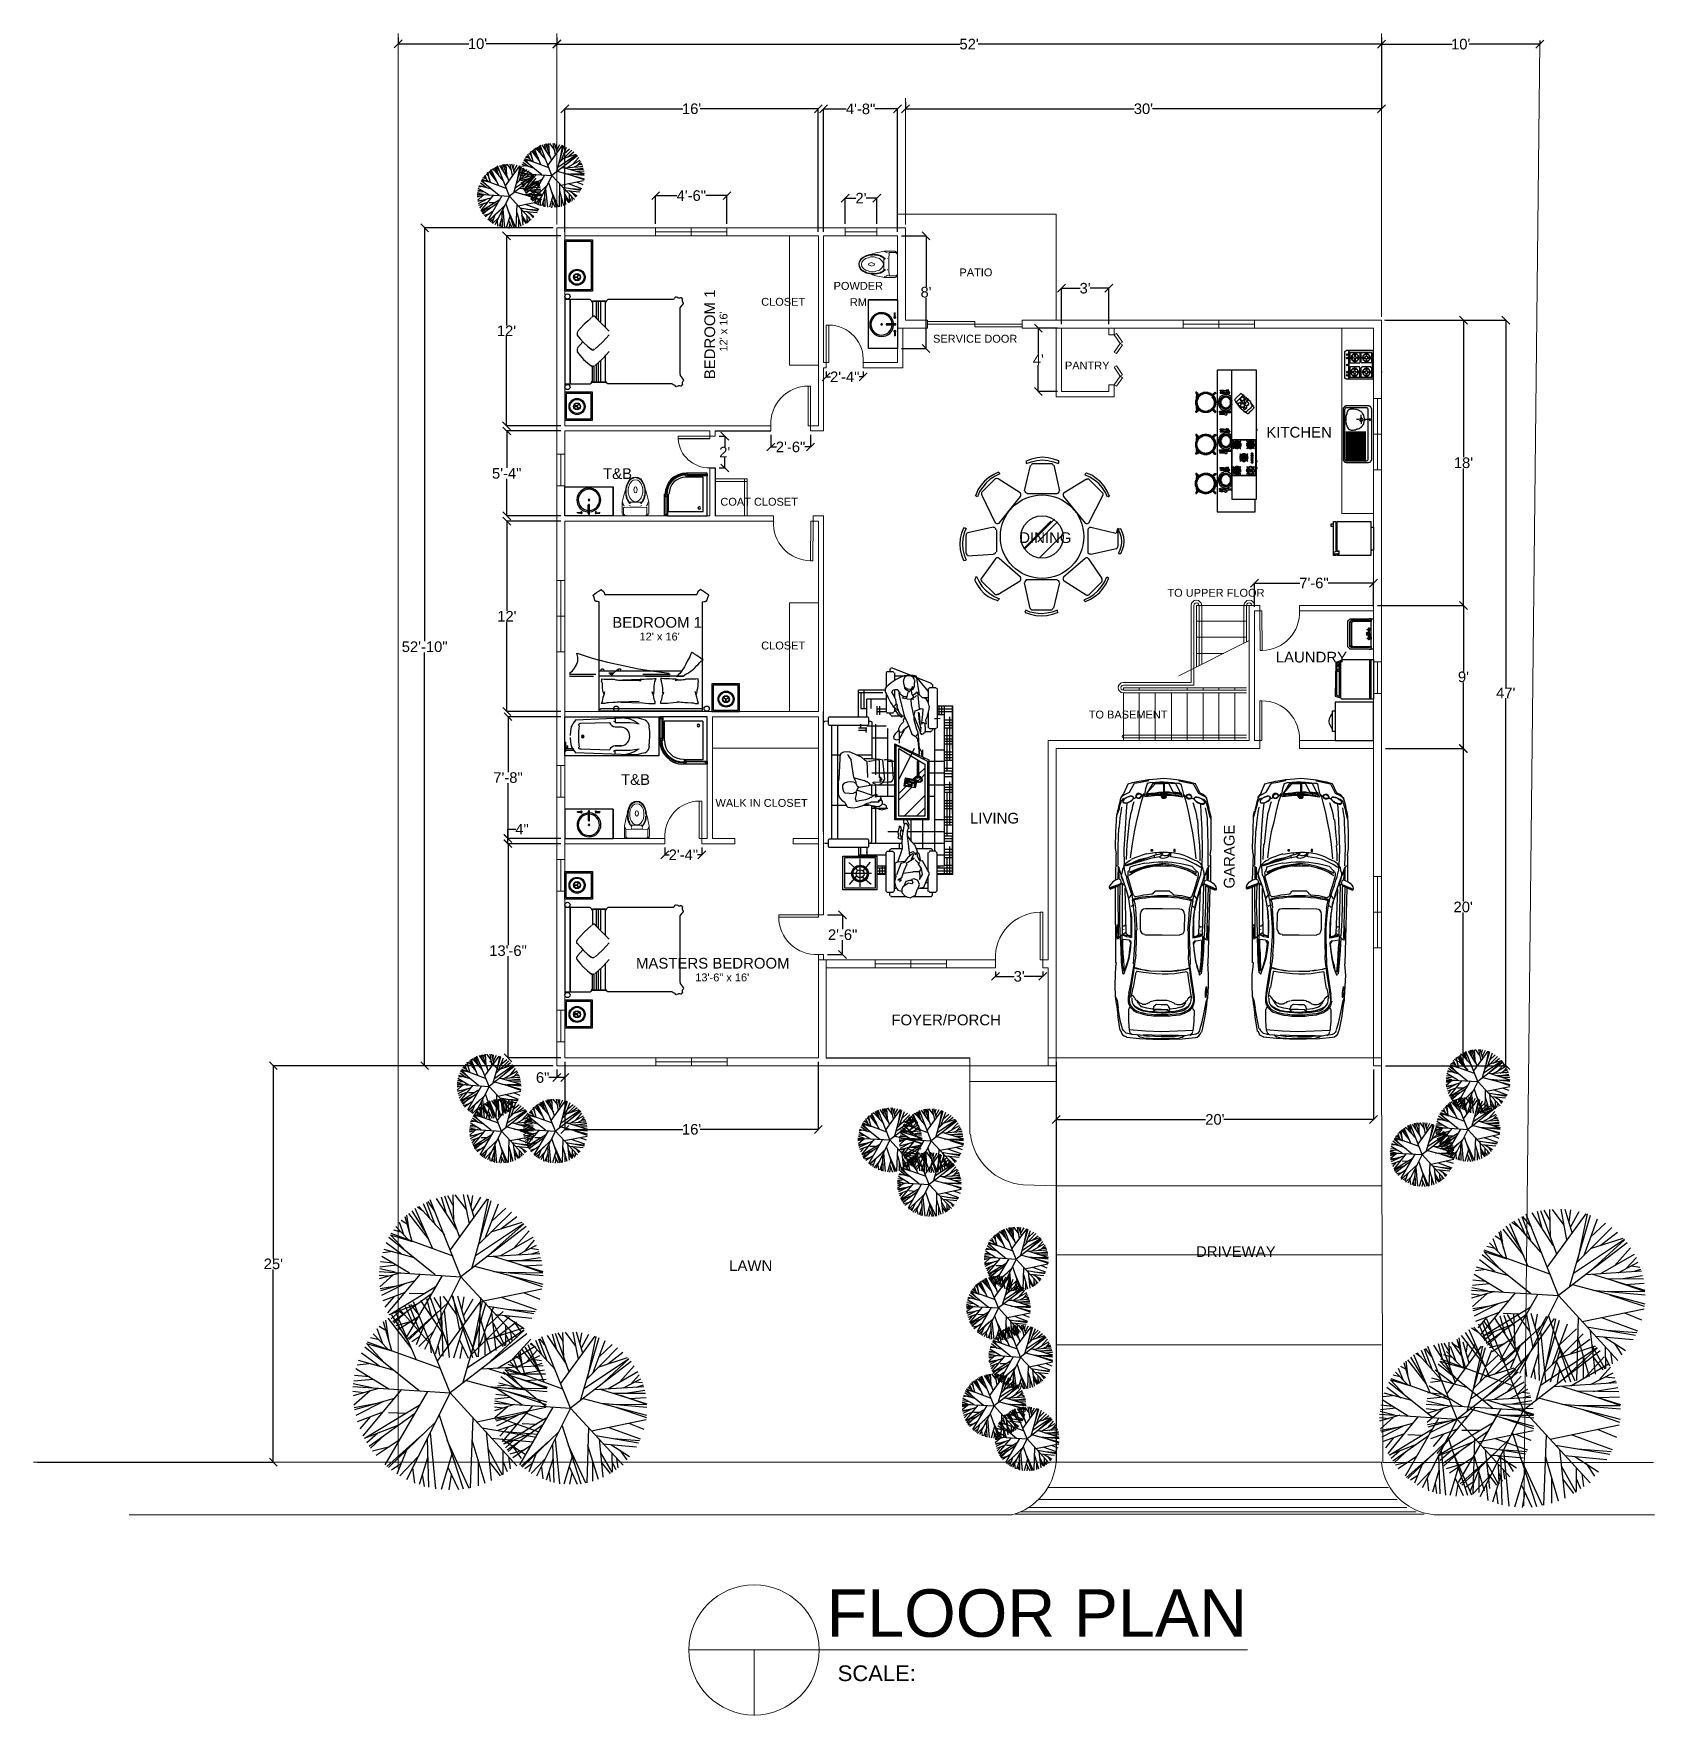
# Model space of a CAD drawing. Header units: inches. Extents: x 2489 to 5813, y 91 to 1364.
# Drawn here: x 4587 to 5813, y 91 to 1364 of the extents above; entities that cross this region are included whole.
import ezdxf

# ---------------------------------------------------------------- set-up
doc = ezdxf.new("R2010")
doc.units = ezdxf.units.IN
doc.header["$MEASUREMENT"] = 0
for name, color, linetype in [('PDF2_Geometry', 7, 'Continuous'), ('PDF2_Solid Fills', 7, 'Continuous'), ('PDF2_Text', 7, 'Continuous'), ('PDF_Geometry', 7, 'Continuous')]:
    doc.layers.add(name, color=color, linetype=linetype)
doc.styles.add('PDF Arial', font='arial.ttf')
doc.styles.get("Standard").update_dxf_attribs({"font": 'arial.ttf'})
doc.dimstyles.get("Standard").update_dxf_attribs({"dimtxt": 8, "dimasz": 6, "dimexe": 0.18, "dimexo": 3, "dimgap": 0.09, "dimtad": 0, "dimtih": 1, "dimtoh": 1, "dimdec": 4, "dimzin": 0, "dimdsep": 46, "dimlunit": 4, "dimtxsty": 'Standard', "dimblk": 'OBLIQUE', "dimcen": 0.09, "dimadec": 0, "dimazin": 0, "dimtfac": 1, "dimtdec": 4, "dimtofl": 0, "dimtmove": 0, "dimatfit": 3, "dimldrblk": 'OBLIQUE', "dimfxl": 1, "dimtolj": 1, "dimtzin": 0, "dimarcsym": 0})

msp = doc.modelspace()

# ---------------------------------------------------------------- texts
at = {"layer": 'PDF2_Text', "attachment_point": 7, "style": 'PDF Arial'}
for s, insert, char_height in [('PATIO', (5287.60253, 1180.07684), 5.952435), ('POWDER', (5192.36916, 1169.85456), 5.952435), ('CLOSET', (5137.58878, 1157.79075), 5.952435), ('RM', (5204.67449, 1157.64821), 5.952435), ('SERVICE DOOR', (5267.64603, 1129.85065), 5.9524346), ('PANTRY', (5367.43102, 1109.66323), 5.952435), ('KITCHEN', (5519.79786, 1058.00474), 8.095545), ('T&B', (5017.85745, 1026.6805), 8.095545), ('COAT CLOSET', (5106.68564, 1006.48603), 5.9524346), ('DINING', (5332.85757, 978.23015), 8.095545), ('TO UPPER FLOOR', (5444.99772, 937.59432), 5.9524346), ('BEDROOM 1', (5024.89686, 914.13523), 8.095545), ("12' x 16'", (5045.51121, 904.4983), 5.952435), ('CLOSET', (5137.58878, 897.70024), 5.952435), ('LAUNDRY', (5526.93137, 887.80687), 8.095545), ('TO BASEMENT', (5385.45812, 845.45798), 5.9524346), ('T&B', (5031.49729, 795.18571), 8.095545), ('WALK IN CLOSET', (5102.9999, 778.60468), 5.9524346), ('LIVING', (5295.60685, 765.95282), 8.095545), ('MASTERS BEDROOM', (5042.80401, 656.18184), 8.0955451), ('FOYER/PORCH', (5236.06719, 613.27437), 8.0955451), ('DRIVEWAY', (5466.57766, 438.11708), 8.095545), ('LAWN', (5113.32248, 427.46959), 8.095545), ('FLOOR PLAN', (5187.13899, 150.10057), 35.952569), ('SCALE:', (5195.46867, 116.91811), 11.904869)]:
    msp.add_mtext(s, dxfattribs=dict(at, insert=insert, char_height=char_height))
at = {"layer": 'PDF2_Text', "attachment_point": 7, "rotation": 90, "style": 'PDF Arial'}
for s, insert, char_height in [('BEDROOM 1', (5102.8415, 1102.25947), 8.095545), ("12' x 16'", (5112.15175, 1123.19929), 5.952435), ('GARAGE', (5495.92457, 716.86228), 8.095545)]:
    msp.add_mtext(s, dxfattribs=dict(at, insert=insert, char_height=char_height))
at = {"layer": 'PDF2_Text', "insert": (5087.69502, 646.55028), "char_height": 5.9524346, "width": 43.6395391, "attachment_point": 7, "style": 'PDF Arial'}
msp.add_mtext('13\'-6" x 16\'', dxfattribs=at)

# ---------------------------------------------------------------- blocks, each defined once
blk = doc.blocks.new('_Oblique')
at = {"color": 0, "linetype": 'ByBlock', "lineweight": -2}
blk.add_line((-0.5, -0.5), (0.5, 0.5), dxfattribs=at)
blk = doc.blocks.new('*D132')
at = {"layer": 'Defpoints', "color": 0, "lineweight": 15, "transparency": 16777216}
for p in [(5360.8, 588.8), (5600.9, 582.8), (5360.8, 542.1)]:
    blk.add_point(p, dxfattribs=at)
at = {"layer": 'PDF2_Geometry', "color": 0, "lineweight": -2, "transparency": 16777216}
for p, q in [((5360.8, 585.8), (5360.8, 541.9)), ((5600.9, 579.8), (5600.9, 541.9)), ((5360.8, 542.1), (5473.9, 542.1)), ((5600.9, 542.1), (5487.8, 542.1))]:
    blk.add_line(p, q, dxfattribs=at)
at = {"layer": 'PDF2_Geometry', "color": 0, "lineweight": -2, "transparency": 16777216, "xscale": 6, "yscale": 6, "zscale": 6, "rotation": 180}
blk.add_blockref('_Oblique', (5360.8, 542.1), dxfattribs=at)
at = {"layer": 'PDF2_Geometry', "color": 0, "lineweight": -2, "transparency": 16777216, "xscale": 6, "yscale": 6, "zscale": 6}
blk.add_blockref('_Oblique', (5600.9, 542.1), dxfattribs=at)
at = {"layer": 'PDF2_Geometry', "color": 0, "lineweight": 9, "transparency": 16777216, "insert": (5480.9, 542.1), "char_height": 8, "attachment_point": 5}
blk.add_mtext("\\A1;20'", dxfattribs=at)
blk = doc.blocks.new('*D137')
at = {"layer": 'Defpoints', "color": 0, "lineweight": 15, "transparency": 16777216}
for p in [(4882.9, 1216.8), (4982.9, 1216.8), (4982.9, 582.8)]:
    blk.add_point(p, dxfattribs=at)
at = {"layer": 'PDF2_Geometry', "color": 0, "lineweight": -2, "transparency": 16777216}
for p, q in [((4979.9, 1216.8), (4882.7, 1216.8)), ((4882.9, 1216.8), (4882.9, 904)), ((4882.9, 582.8), (4882.9, 895.6)), ((4979.9, 582.8), (4882.7, 582.8))]:
    blk.add_line(p, q, dxfattribs=at)
at = {"layer": 'PDF2_Geometry', "color": 0, "lineweight": -2, "transparency": 16777216, "xscale": 6, "yscale": 6, "zscale": 6}
for p, rotation in [((4882.9, 1216.8), 90), ((4882.9, 582.8), 270)]:
    blk.add_blockref('_Oblique', p, dxfattribs=dict(at, rotation=rotation))
at = {"layer": 'PDF2_Geometry', "color": 0, "lineweight": 9, "transparency": 16777216, "insert": (4882.9, 899.8), "char_height": 8, "attachment_point": 5}
blk.add_mtext('\\A1;52\'-10"', dxfattribs=at)
blk = doc.blocks.new('*D138')
at = {"layer": 'Defpoints', "color": 0, "lineweight": 15, "transparency": 16777216}
for p in [(4946, 750.8), (4988.9, 750.8), (4988.9, 588.8)]:
    blk.add_point(p, dxfattribs=at)
at = {"layer": 'PDF2_Geometry', "color": 0, "lineweight": -2, "transparency": 16777216}
for p, q in [((4985.9, 750.8), (4945.8, 750.8)), ((4946, 750.8), (4946, 674)), ((4946, 588.8), (4946, 665.6)), ((4985.9, 588.8), (4945.8, 588.8))]:
    blk.add_line(p, q, dxfattribs=at)
at = {"layer": 'PDF2_Geometry', "color": 0, "lineweight": -2, "transparency": 16777216, "xscale": 6, "yscale": 6, "zscale": 6}
for p, rotation in [((4946, 750.8), 90), ((4946, 588.8), 270)]:
    blk.add_blockref('_Oblique', p, dxfattribs=dict(at, rotation=rotation))
at = {"layer": 'PDF2_Geometry', "color": 0, "lineweight": 9, "transparency": 16777216, "insert": (4946, 669.8), "char_height": 8, "attachment_point": 5}
blk.add_mtext('\\A1;13\'-6"', dxfattribs=at)
blk = doc.blocks.new('*D139')
at = {"layer": 'Defpoints', "color": 0, "lineweight": 15, "transparency": 16777216}
for p in [(4945.8, 754.8), (4988.9, 754.8), (4988.9, 750.8)]:
    blk.add_point(p, dxfattribs=at)
at = {"layer": 'PDF2_Geometry', "color": 0, "lineweight": -2, "transparency": 16777216}
for p, q in [((4985.9, 754.8), (4945.6, 754.8)), ((4945.8, 754.8), (4945.8, 761.8)), ((4945.8, 761.8), (4951.8, 761.8)), ((4945.8, 750.8), (4945.8, 754.8)), ((4985.9, 750.8), (4945.6, 750.8))]:
    blk.add_line(p, q, dxfattribs=at)
at = {"layer": 'PDF2_Geometry', "color": 0, "lineweight": -2, "transparency": 16777216, "xscale": 6, "yscale": 6, "zscale": 6}
for p, rotation in [((4945.8, 754.8), 90), ((4945.8, 750.8), 270)]:
    blk.add_blockref('_Oblique', p, dxfattribs=dict(at, rotation=rotation))
at = {"layer": 'PDF2_Geometry', "color": 0, "lineweight": 9, "transparency": 16777216, "insert": (4956.6, 761.8), "char_height": 8, "attachment_point": 5}
blk.add_mtext('\\A1;4"', dxfattribs=at)
blk = doc.blocks.new('*D133')
at = {"layer": 'Defpoints', "color": 0, "lineweight": 15, "transparency": 16777216}
for p in [(4946, 846.9), (4988.9, 846.9), (4988.9, 754.8)]:
    blk.add_point(p, dxfattribs=at)
at = {"layer": 'PDF2_Geometry', "color": 0, "lineweight": -2, "transparency": 16777216}
for p, q in [((4985.9, 846.9), (4945.8, 846.9)), ((4946, 846.9), (4946, 805)), ((4946, 754.8), (4946, 796.7)), ((4985.9, 754.8), (4945.8, 754.8))]:
    blk.add_line(p, q, dxfattribs=at)
at = {"layer": 'PDF2_Geometry', "color": 0, "lineweight": -2, "transparency": 16777216, "xscale": 6, "yscale": 6, "zscale": 6}
for p, rotation in [((4946, 846.9), 90), ((4946, 754.8), 270)]:
    blk.add_blockref('_Oblique', p, dxfattribs=dict(at, rotation=rotation))
at = {"layer": 'PDF2_Geometry', "color": 0, "lineweight": 9, "transparency": 16777216, "insert": (4946, 800.8), "char_height": 8, "attachment_point": 5}
blk.add_mtext('\\A1;7\'-8"', dxfattribs=at)
blk = doc.blocks.new('*D134')
at = {"layer": 'Defpoints', "color": 0, "lineweight": 15, "transparency": 16777216}
for p in [(4945.1, 994.9), (4988.9, 994.9), (4988.9, 850.9)]:
    blk.add_point(p, dxfattribs=at)
at = {"layer": 'PDF2_Geometry', "color": 0, "lineweight": -2, "transparency": 16777216}
for p, q in [((4985.9, 994.9), (4944.9, 994.9)), ((4945.1, 994.9), (4945.1, 927)), ((4945.1, 850.9), (4945.1, 918.8)), ((4985.9, 850.9), (4944.9, 850.9))]:
    blk.add_line(p, q, dxfattribs=at)
at = {"layer": 'PDF2_Geometry', "color": 0, "lineweight": -2, "transparency": 16777216, "xscale": 6, "yscale": 6, "zscale": 6}
for p, rotation in [((4945.1, 994.9), 90), ((4945.1, 850.9), 270)]:
    blk.add_blockref('_Oblique', p, dxfattribs=dict(at, rotation=rotation))
at = {"layer": 'PDF2_Geometry', "color": 0, "lineweight": 9, "transparency": 16777216, "insert": (4945.1, 922.9), "char_height": 8, "attachment_point": 5}
blk.add_mtext("\\A1;12'", dxfattribs=at)
blk = doc.blocks.new('*D135')
at = {"layer": 'Defpoints', "color": 0, "lineweight": 15, "transparency": 16777216}
for p in [(4945, 1063.1), (4988.9, 1063.1), (4988.9, 998.9)]:
    blk.add_point(p, dxfattribs=at)
at = {"layer": 'PDF2_Geometry', "color": 0, "lineweight": -2, "transparency": 16777216}
for p, q in [((4985.9, 1063.1), (4944.8, 1063.1)), ((4945, 1063.1), (4945, 1035.2)), ((4945, 998.9), (4945, 1026.9)), ((4985.9, 998.9), (4944.8, 998.9))]:
    blk.add_line(p, q, dxfattribs=at)
at = {"layer": 'PDF2_Geometry', "color": 0, "lineweight": -2, "transparency": 16777216, "xscale": 6, "yscale": 6, "zscale": 6}
for p, rotation in [((4945, 1063.1), 90), ((4945, 998.9), 270)]:
    blk.add_blockref('_Oblique', p, dxfattribs=dict(at, rotation=rotation))
at = {"layer": 'PDF2_Geometry', "color": 0, "lineweight": 9, "transparency": 16777216, "insert": (4945, 1031), "char_height": 8, "attachment_point": 5}
blk.add_mtext('\\A1;5\'-4"', dxfattribs=at)
blk = doc.blocks.new('*D136')
at = {"layer": 'Defpoints', "color": 0, "lineweight": 15, "transparency": 16777216}
for p in [(4944.8, 1210.8), (4988.9, 1210.8), (4988.9, 1067.1)]:
    blk.add_point(p, dxfattribs=at)
at = {"layer": 'PDF2_Geometry', "color": 0, "lineweight": -2, "transparency": 16777216}
for p, q in [((4985.9, 1210.8), (4944.6, 1210.8)), ((4944.8, 1210.8), (4944.8, 1143)), ((4944.8, 1067.1), (4944.8, 1134.8)), ((4985.9, 1067.1), (4944.6, 1067.1))]:
    blk.add_line(p, q, dxfattribs=at)
at = {"layer": 'PDF2_Geometry', "color": 0, "lineweight": -2, "transparency": 16777216, "xscale": 6, "yscale": 6, "zscale": 6}
for p, rotation in [((4944.8, 1210.8), 90), ((4944.8, 1067.1), 270)]:
    blk.add_blockref('_Oblique', p, dxfattribs=dict(at, rotation=rotation))
at = {"layer": 'PDF2_Geometry', "color": 0, "lineweight": 9, "transparency": 16777216, "insert": (4944.8, 1138.9), "char_height": 8, "attachment_point": 5}
blk.add_mtext("\\A1;12'", dxfattribs=at)
blk = doc.blocks.new('*D128')
at = {"layer": 'Defpoints', "color": 0, "lineweight": 15, "transparency": 16777216}
for p in [(5184.8, 696.9), (5199.2, 696.9), (5184.8, 666.9)]:
    blk.add_point(p, dxfattribs=at)
at = {"layer": 'PDF2_Geometry', "color": 0, "lineweight": -2, "transparency": 16777216}
for p, q in [((5187.8, 696.9), (5199.4, 696.9)), ((5199.2, 696.9), (5199.2, 686.1)), ((5199.2, 666.9), (5199.2, 677.8)), ((5187.8, 666.9), (5199.4, 666.9))]:
    blk.add_line(p, q, dxfattribs=at)
at = {"layer": 'PDF2_Geometry', "color": 0, "lineweight": -2, "transparency": 16777216, "xscale": 6, "yscale": 6, "zscale": 6}
for p, rotation in [((5199.2, 696.9), 90), ((5199.2, 666.9), 270)]:
    blk.add_blockref('_Oblique', p, dxfattribs=dict(at, rotation=rotation))
at = {"layer": 'PDF2_Geometry', "color": 0, "lineweight": 9, "transparency": 16777216, "insert": (5199.2, 681.9), "char_height": 8, "attachment_point": 5}
blk.add_mtext('\\A1;2\'-6"', dxfattribs=at)
blk = doc.blocks.new('*D129')
at = {"layer": 'Defpoints', "color": 0, "lineweight": 15, "transparency": 16777216}
for p in [(5102.7, 1059.1), (5110, 1059.1), (5102.7, 1035.1)]:
    blk.add_point(p, dxfattribs=at)
at = {"layer": 'PDF2_Geometry', "color": 0, "lineweight": -2, "transparency": 16777216}
for p, q in [((5105.7, 1059.1), (5110.2, 1059.1)), ((5110, 1059.1), (5110, 1051.2)), ((5105.7, 1035.1), (5110.2, 1035.1)), ((5110, 1035.1), (5110, 1043))]:
    blk.add_line(p, q, dxfattribs=at)
at = {"layer": 'PDF2_Geometry', "color": 0, "lineweight": -2, "transparency": 16777216, "xscale": 6, "yscale": 6, "zscale": 6}
for p, rotation in [((5110, 1059.1), 90), ((5110, 1035.1), 270)]:
    blk.add_blockref('_Oblique', p, dxfattribs=dict(at, rotation=rotation))
at = {"layer": 'PDF2_Geometry', "color": 0, "lineweight": 9, "transparency": 16777216, "insert": (5110, 1047.1), "char_height": 8, "attachment_point": 5}
blk.add_mtext("\\A1;2'", dxfattribs=at)
blk = doc.blocks.new('*D130')
at = {"layer": 'Defpoints', "color": 0, "lineweight": 15, "transparency": 16777216}
for p in [(5144.8, 1063.1), (5174.8, 1063.1), (5174.8, 1051)]:
    blk.add_point(p, dxfattribs=at)
at = {"layer": 'PDF2_Geometry', "color": 0, "lineweight": -2, "transparency": 16777216}
for p, q in [((5144.8, 1060.1), (5144.8, 1050.8)), ((5174.8, 1060.1), (5174.8, 1050.8)), ((5144.8, 1051), (5149.1, 1051)), ((5174.8, 1051), (5170.6, 1051))]:
    blk.add_line(p, q, dxfattribs=at)
at = {"layer": 'PDF2_Geometry', "color": 0, "lineweight": -2, "transparency": 16777216, "xscale": 6, "yscale": 6, "zscale": 6}
for p, rotation in [((5144.8, 1051), 180.0001588154639), ((5174.8, 1051), 0.0001588154639682349)]:
    blk.add_blockref('_Oblique', p, dxfattribs=dict(at, rotation=rotation))
at = {"layer": 'PDF2_Geometry', "color": 0, "lineweight": 9, "transparency": 16777216, "insert": (5159.8, 1051), "char_height": 8, "attachment_point": 5}
blk.add_mtext('\\A1;2\'-6"', dxfattribs=at)
blk = doc.blocks.new('*D131')
at = {"layer": 'Defpoints', "color": 0, "lineweight": 15, "transparency": 16777216}
for p in [(5111.7, 1241.2), (5057.7, 1216.8), (5111.7, 1216.8)]:
    blk.add_point(p, dxfattribs=at)
at = {"layer": 'PDF2_Geometry', "color": 0, "lineweight": -2, "transparency": 16777216}
for p, q in [((5057.7, 1219.8), (5057.7, 1241.4)), ((5057.7, 1241.2), (5073.8, 1241.2)), ((5111.7, 1241.2), (5095.6, 1241.2)), ((5111.7, 1219.8), (5111.7, 1241.4))]:
    blk.add_line(p, q, dxfattribs=at)
at = {"layer": 'PDF2_Geometry', "color": 0, "lineweight": -2, "transparency": 16777216, "xscale": 6, "yscale": 6, "zscale": 6, "rotation": 180}
blk.add_blockref('_Oblique', (5057.7, 1241.2), dxfattribs=at)
at = {"layer": 'PDF2_Geometry', "color": 0, "lineweight": -2, "transparency": 16777216, "xscale": 6, "yscale": 6, "zscale": 6}
blk.add_blockref('_Oblique', (5111.7, 1241.2), dxfattribs=at)
at = {"layer": 'PDF2_Geometry', "color": 0, "lineweight": 9, "transparency": 16777216, "insert": (5084.7, 1241.2), "char_height": 8, "attachment_point": 5}
blk.add_mtext('\\A1;4\'-6"', dxfattribs=at)
blk = doc.blocks.new('*D140')
at = {"layer": 'Defpoints', "color": 0, "lineweight": 15, "transparency": 16777216}
for p in [(5225.1, 1239.3), (5201.1, 1216.8), (5225.1, 1216.8)]:
    blk.add_point(p, dxfattribs=at)
at = {"layer": 'PDF2_Geometry', "color": 0, "lineweight": -2, "transparency": 16777216}
for p, q in [((5201.1, 1219.8), (5201.1, 1239.5)), ((5201.1, 1239.3), (5209.3, 1239.3)), ((5225.1, 1239.3), (5217, 1239.3)), ((5225.1, 1219.8), (5225.1, 1239.5))]:
    blk.add_line(p, q, dxfattribs=at)
at = {"layer": 'PDF2_Geometry', "color": 0, "lineweight": -2, "transparency": 16777216, "xscale": 6, "yscale": 6, "zscale": 6, "rotation": 180}
blk.add_blockref('_Oblique', (5201.1, 1239.3), dxfattribs=at)
at = {"layer": 'PDF2_Geometry', "color": 0, "lineweight": -2, "transparency": 16777216, "xscale": 6, "yscale": 6, "zscale": 6}
blk.add_blockref('_Oblique', (5225.1, 1239.3), dxfattribs=at)
at = {"layer": 'PDF2_Geometry', "color": 0, "lineweight": 9, "transparency": 16777216, "insert": (5213.1, 1239.3), "char_height": 8, "attachment_point": 5}
blk.add_mtext("\\A1;2'", dxfattribs=at)
blk = doc.blocks.new('*D141')
at = {"color": 0, "lineweight": -2, "transparency": 16777216}
for p, q in [((5064.7, 747.8), (5064.7, 742.3)), ((5064.7, 742.4), (5067.9, 742.4)), ((5092.7, 742.4), (5089.5, 742.4)), ((5092.7, 747.8), (5092.7, 742.3))]:
    blk.add_line(p, q, dxfattribs=at)
at = {"layer": 'Defpoints', "color": 0, "lineweight": 15, "transparency": 16777216}
for p in [(5064.7, 750.8), (5064.7, 742.4), (5092.7, 750.8)]:
    blk.add_point(p, dxfattribs=at)
at = {"color": 0, "lineweight": -2, "transparency": 16777216, "xscale": 6, "yscale": 6, "zscale": 6}
for p, rotation in [((5064.7, 742.4), 179.9999616322966), ((5092.7, 742.4), 359.9999616322966)]:
    blk.add_blockref('_Oblique', p, dxfattribs=dict(at, rotation=rotation))
at = {"color": 0, "transparency": 16777216, "insert": (5078.7, 742.4), "char_height": 8, "attachment_point": 5}
blk.add_mtext('\\A1;2\'-4"', dxfattribs=at)
blk = doc.blocks.new('*D120')
at = {"layer": 'Defpoints', "color": 0, "lineweight": 15, "transparency": 16777216}
for p in [(5314.9, 657), (5350.8, 657), (5350.8, 650.4)]:
    blk.add_point(p, dxfattribs=at)
at = {"layer": 'PDF2_Geometry', "color": 0, "lineweight": -2, "transparency": 16777216}
for p, q in [((5314.9, 654), (5314.9, 650.2)), ((5314.9, 650.4), (5329.1, 650.4)), ((5350.8, 650.4), (5336.6, 650.4)), ((5350.8, 654), (5350.8, 650.2))]:
    blk.add_line(p, q, dxfattribs=at)
at = {"layer": 'PDF2_Geometry', "color": 0, "lineweight": -2, "transparency": 16777216, "xscale": 6, "yscale": 6, "zscale": 6, "rotation": 180}
blk.add_blockref('_Oblique', (5314.9, 650.4), dxfattribs=at)
at = {"layer": 'PDF2_Geometry', "color": 0, "lineweight": -2, "transparency": 16777216, "xscale": 6, "yscale": 6, "zscale": 6}
blk.add_blockref('_Oblique', (5350.8, 650.4), dxfattribs=at)
at = {"layer": 'PDF2_Geometry', "color": 0, "lineweight": 15, "transparency": 16777216, "insert": (5332.8, 650.4), "char_height": 8, "attachment_point": 5}
blk.add_mtext("\\A1;3'", dxfattribs=at)
blk = doc.blocks.new('*D121')
at = {"layer": 'Defpoints', "color": 0, "lineweight": 15, "transparency": 16777216}
for p in [(5240.7, 1210.8), (5262.3, 1210.8), (5240.7, 1125.5)]:
    blk.add_point(p, dxfattribs=at)
at = {"layer": 'PDF2_Geometry', "color": 0, "lineweight": -2, "transparency": 16777216}
for p, q in [((5243.7, 1210.8), (5262.5, 1210.8)), ((5262.3, 1210.8), (5262.3, 1172.3)), ((5262.3, 1125.5), (5262.3, 1163.9)), ((5243.7, 1125.5), (5262.5, 1125.5))]:
    blk.add_line(p, q, dxfattribs=at)
at = {"layer": 'PDF2_Geometry', "color": 0, "lineweight": -2, "transparency": 16777216, "xscale": 6, "yscale": 6, "zscale": 6}
for p, rotation in [((5262.3, 1210.8), 90), ((5262.3, 1125.5), 270)]:
    blk.add_blockref('_Oblique', p, dxfattribs=dict(at, rotation=rotation))
at = {"layer": 'PDF2_Geometry', "color": 0, "lineweight": 9, "transparency": 16777216, "insert": (5262.3, 1168.1), "char_height": 8, "attachment_point": 5}
blk.add_mtext("\\A1;8'", dxfattribs=at)
blk = doc.blocks.new('*D122')
at = {"layer": 'Defpoints', "color": 0, "lineweight": 15, "transparency": 16777216}
for p in [(4862.8, 1363.8), (4982.9, 1363.8), (4862.8, 1356.1)]:
    blk.add_point(p, dxfattribs=at)
at = {"layer": 'PDF2_Geometry', "color": 0, "lineweight": -2, "transparency": 16777216}
for p, q in [((4862.8, 1360.8), (4862.8, 1356)), ((4862.8, 1356.1), (4916.4, 1356.1)), ((4982.9, 1356.1), (4929.4, 1356.1)), ((4982.9, 1360.8), (4982.9, 1356))]:
    blk.add_line(p, q, dxfattribs=at)
at = {"layer": 'PDF2_Geometry', "color": 0, "lineweight": -2, "transparency": 16777216, "xscale": 6, "yscale": 6, "zscale": 6, "rotation": 180}
blk.add_blockref('_Oblique', (4862.8, 1356.1), dxfattribs=at)
at = {"layer": 'PDF2_Geometry', "color": 0, "lineweight": -2, "transparency": 16777216, "xscale": 6, "yscale": 6, "zscale": 6}
blk.add_blockref('_Oblique', (4982.9, 1356.1), dxfattribs=at)
at = {"layer": 'PDF2_Geometry', "color": 0, "lineweight": 9, "transparency": 16777216, "insert": (4922.9, 1356.1), "char_height": 8, "attachment_point": 5}
blk.add_mtext("\\A1;10'", dxfattribs=at)
blk = doc.blocks.new('*D123')
at = {"layer": 'Defpoints', "color": 0, "lineweight": 15, "transparency": 16777216}
for p in [(4982.9, 1363.8), (5606.9, 1363.8), (4982.9, 1355.8)]:
    blk.add_point(p, dxfattribs=at)
at = {"layer": 'PDF2_Geometry', "color": 0, "lineweight": -2, "transparency": 16777216}
for p, q in [((4982.9, 1360.8), (4982.9, 1355.6)), ((4982.9, 1355.8), (5288, 1355.8)), ((5606.9, 1355.8), (5301.8, 1355.8)), ((5606.9, 1360.8), (5606.9, 1355.6))]:
    blk.add_line(p, q, dxfattribs=at)
at = {"layer": 'PDF2_Geometry', "color": 0, "lineweight": -2, "transparency": 16777216, "xscale": 6, "yscale": 6, "zscale": 6, "rotation": 180}
blk.add_blockref('_Oblique', (4982.9, 1355.8), dxfattribs=at)
at = {"layer": 'PDF2_Geometry', "color": 0, "lineweight": -2, "transparency": 16777216, "xscale": 6, "yscale": 6, "zscale": 6}
blk.add_blockref('_Oblique', (5606.9, 1355.8), dxfattribs=at)
at = {"layer": 'PDF2_Geometry', "color": 0, "lineweight": 9, "transparency": 16777216, "insert": (5294.9, 1355.8), "char_height": 8, "attachment_point": 5}
blk.add_mtext("\\A1;52'", dxfattribs=at)
blk = doc.blocks.new('*D142')
at = {"layer": 'Defpoints', "color": 0, "lineweight": 15, "transparency": 16777216}
for p in [(5606.9, 1363.8), (5246.7, 1314.9), (5606.9, 1306.9)]:
    blk.add_point(p, dxfattribs=at)
at = {"layer": 'PDF2_Geometry', "color": 0, "lineweight": -2, "transparency": 16777216}
for p, q in [((5606.9, 1360.8), (5606.9, 1306.8)), ((5246.7, 1311.9), (5246.7, 1306.8)), ((5246.7, 1306.9), (5419.9, 1306.9)), ((5606.9, 1306.9), (5433.7, 1306.9))]:
    blk.add_line(p, q, dxfattribs=at)
at = {"layer": 'PDF2_Geometry', "color": 0, "lineweight": -2, "transparency": 16777216, "xscale": 6, "yscale": 6, "zscale": 6, "rotation": 180}
blk.add_blockref('_Oblique', (5246.7, 1306.9), dxfattribs=at)
at = {"layer": 'PDF2_Geometry', "color": 0, "lineweight": -2, "transparency": 16777216, "xscale": 6, "yscale": 6, "zscale": 6}
blk.add_blockref('_Oblique', (5606.9, 1306.9), dxfattribs=at)
at = {"layer": 'PDF2_Geometry', "color": 0, "lineweight": 9, "transparency": 16777216, "insert": (5426.8, 1306.9), "char_height": 8, "attachment_point": 5}
blk.add_mtext("\\A1;30'", dxfattribs=at)
blk = doc.blocks.new('*D119')
at = {"layer": 'Defpoints', "color": 0, "lineweight": 15, "transparency": 16777216}
for p in [(5606.9, 1355.6), (5726.9, 1355.8), (5726.9, 1355.6)]:
    blk.add_point(p, dxfattribs=at)
at = {"layer": 'PDF2_Geometry', "color": 0, "lineweight": -2, "transparency": 16777216}
for p, q in [((5606.9, 1358.6), (5606.9, 1356)), ((5606.9, 1355.8), (5660.4, 1355.8)), ((5726.9, 1355.8), (5673.4, 1355.8)), ((5726.9, 1358.6), (5726.9, 1356))]:
    blk.add_line(p, q, dxfattribs=at)
at = {"layer": 'PDF2_Geometry', "color": 0, "lineweight": -2, "transparency": 16777216, "xscale": 6, "yscale": 6, "zscale": 6, "rotation": 180}
blk.add_blockref('_Oblique', (5606.9, 1355.8), dxfattribs=at)
at = {"layer": 'PDF2_Geometry', "color": 0, "lineweight": -2, "transparency": 16777216, "xscale": 6, "yscale": 6, "zscale": 6}
blk.add_blockref('_Oblique', (5726.9, 1355.8), dxfattribs=at)
at = {"layer": 'PDF2_Geometry', "color": 0, "lineweight": 9, "transparency": 16777216, "insert": (5666.9, 1355.8), "char_height": 8, "attachment_point": 5}
blk.add_mtext("\\A1;10'", dxfattribs=at)
blk = doc.blocks.new('*D126')
at = {"layer": 'Defpoints', "color": 0, "lineweight": 15, "transparency": 16777216}
for p in [(5606.9, 1146.9), (5701, 1146.9), (5606.9, 582.8)]:
    blk.add_point(p, dxfattribs=at)
at = {"layer": 'PDF2_Geometry', "color": 0, "lineweight": -2, "transparency": 16777216}
for p, q in [((5609.9, 1146.9), (5701.2, 1146.9)), ((5701, 1146.9), (5701, 868.9)), ((5701, 582.8), (5701, 860.8)), ((5609.9, 582.8), (5701.2, 582.8))]:
    blk.add_line(p, q, dxfattribs=at)
at = {"layer": 'PDF2_Geometry', "color": 0, "lineweight": -2, "transparency": 16777216, "xscale": 6, "yscale": 6, "zscale": 6}
for p, rotation in [((5701, 1146.9), 90), ((5701, 582.8), 270)]:
    blk.add_blockref('_Oblique', p, dxfattribs=dict(at, rotation=rotation))
at = {"layer": 'PDF2_Geometry', "color": 0, "lineweight": 9, "transparency": 16777216, "insert": (5701, 864.9), "char_height": 8, "attachment_point": 5}
blk.add_mtext("\\A1;47'", dxfattribs=at)
blk = doc.blocks.new('*D127')
at = {"layer": 'Defpoints', "color": 0, "lineweight": 15, "transparency": 16777216}
for p in [(5609.3, 822.9), (5668.8, 822.9), (5606.9, 582.8)]:
    blk.add_point(p, dxfattribs=at)
at = {"layer": 'PDF2_Geometry', "color": 0, "lineweight": -2, "transparency": 16777216}
for p, q in [((5612.3, 822.9), (5669, 822.9)), ((5668.8, 822.9), (5668.8, 707)), ((5668.8, 582.8), (5668.8, 698.7)), ((5609.9, 582.8), (5669, 582.8))]:
    blk.add_line(p, q, dxfattribs=at)
at = {"layer": 'PDF2_Geometry', "color": 0, "lineweight": -2, "transparency": 16777216, "xscale": 6, "yscale": 6, "zscale": 6}
for p, rotation in [((5668.8, 822.9), 90), ((5668.8, 582.8), 270)]:
    blk.add_blockref('_Oblique', p, dxfattribs=dict(at, rotation=rotation))
at = {"layer": 'PDF2_Geometry', "color": 0, "lineweight": 9, "transparency": 16777216, "insert": (5668.8, 702.9), "char_height": 8, "attachment_point": 5}
blk.add_mtext("\\A1;20'", dxfattribs=at)
blk = doc.blocks.new('*D118')
at = {"layer": 'Defpoints', "color": 0, "lineweight": 15, "transparency": 16777216}
for p in [(5600.9, 931), (5669, 931), (5606.9, 822.9)]:
    blk.add_point(p, dxfattribs=at)
at = {"layer": 'PDF2_Geometry', "color": 0, "lineweight": -2, "transparency": 16777216}
for p, q in [((5603.9, 931), (5669.1, 931)), ((5669, 931), (5669, 881.2)), ((5669, 822.9), (5669, 872.8)), ((5609.9, 822.9), (5669.1, 822.9))]:
    blk.add_line(p, q, dxfattribs=at)
at = {"layer": 'PDF2_Geometry', "color": 0, "lineweight": -2, "transparency": 16777216, "xscale": 6, "yscale": 6, "zscale": 6}
for p, rotation in [((5669, 931), 90), ((5669, 822.9), 270)]:
    blk.add_blockref('_Oblique', p, dxfattribs=dict(at, rotation=rotation))
at = {"layer": 'PDF2_Geometry', "color": 0, "lineweight": 9, "transparency": 16777216, "insert": (5669, 877), "char_height": 8, "attachment_point": 5}
blk.add_mtext("\\A1;9'", dxfattribs=at)
blk = doc.blocks.new('*D124')
at = {"layer": 'Defpoints', "color": 0, "lineweight": 15, "transparency": 16777216}
for p in [(5606.9, 1146.9), (5669, 1146.9), (5606.9, 931)]:
    blk.add_point(p, dxfattribs=at)
at = {"layer": 'PDF2_Geometry', "color": 0, "lineweight": -2, "transparency": 16777216}
for p, q in [((5609.9, 1146.9), (5669.1, 1146.9)), ((5669, 1146.9), (5669, 1043.2)), ((5669, 931), (5669, 1034.8)), ((5609.9, 931), (5669.1, 931))]:
    blk.add_line(p, q, dxfattribs=at)
at = {"layer": 'PDF2_Geometry', "color": 0, "lineweight": -2, "transparency": 16777216, "xscale": 6, "yscale": 6, "zscale": 6}
for p, rotation in [((5669, 1146.9), 90), ((5669, 931), 270)]:
    blk.add_blockref('_Oblique', p, dxfattribs=dict(at, rotation=rotation))
at = {"layer": 'PDF2_Geometry', "color": 0, "lineweight": 9, "transparency": 16777216, "insert": (5669, 1039), "char_height": 8, "attachment_point": 5}
blk.add_mtext("\\A1;18'", dxfattribs=at)
blk = doc.blocks.new('*D125')
at = {"layer": 'Defpoints', "color": 0, "lineweight": 15, "transparency": 16777216}
for p in [(4988.9, 588.8), (5180.8, 588.8), (5180.8, 534.6)]:
    blk.add_point(p, dxfattribs=at)
at = {"layer": 'PDF2_Geometry', "color": 0, "lineweight": -2, "transparency": 16777216}
for p, q in [((4988.9, 585.8), (4988.9, 534.4)), ((5180.8, 585.8), (5180.8, 534.4)), ((4988.9, 534.6), (5078.4, 534.6)), ((5180.8, 534.6), (5091.4, 534.6))]:
    blk.add_line(p, q, dxfattribs=at)
at = {"layer": 'PDF2_Geometry', "color": 0, "lineweight": -2, "transparency": 16777216, "xscale": 6, "yscale": 6, "zscale": 6, "rotation": 180}
blk.add_blockref('_Oblique', (4988.9, 534.6), dxfattribs=at)
at = {"layer": 'PDF2_Geometry', "color": 0, "lineweight": -2, "transparency": 16777216, "xscale": 6, "yscale": 6, "zscale": 6}
blk.add_blockref('_Oblique', (5180.8, 534.6), dxfattribs=at)
at = {"layer": 'PDF2_Geometry', "color": 0, "lineweight": 9, "transparency": 16777216, "insert": (5084.9, 534.6), "char_height": 8, "attachment_point": 5}
blk.add_mtext("\\A1;16'", dxfattribs=at)
blk = doc.blocks.new('*D144')
at = {"layer": 'Defpoints', "color": 0, "lineweight": 15, "transparency": 16777216}
for p in [(5347.3, 1140.9), (5364.8, 1140.9), (5364.8, 1093)]:
    blk.add_point(p, dxfattribs=at)
at = {"layer": 'PDF2_Geometry', "color": 0, "lineweight": -2, "transparency": 16777216}
for p, q in [((5361.8, 1140.9), (5347.1, 1140.9)), ((5347.3, 1140.9), (5347.3, 1121.1)), ((5347.3, 1093), (5347.3, 1112.9)), ((5361.8, 1093), (5347.1, 1093))]:
    blk.add_line(p, q, dxfattribs=at)
at = {"layer": 'PDF2_Geometry', "color": 0, "lineweight": -2, "transparency": 16777216, "xscale": 6, "yscale": 6, "zscale": 6}
for p, rotation in [((5347.3, 1140.9), 90), ((5347.3, 1093), 270)]:
    blk.add_blockref('_Oblique', p, dxfattribs=dict(at, rotation=rotation))
at = {"layer": 'PDF2_Geometry', "color": 0, "lineweight": 9, "transparency": 16777216, "insert": (5347.3, 1117), "char_height": 8, "attachment_point": 5}
blk.add_mtext("\\A1;4'", dxfattribs=at)
blk = doc.blocks.new('*D145')
at = {"layer": 'Defpoints', "color": 0, "lineweight": 15, "transparency": 16777216}
for p in [(5400.7, 1171.1), (5364.8, 1140.9), (5400.7, 1140.9)]:
    blk.add_point(p, dxfattribs=at)
at = {"layer": 'PDF2_Geometry', "color": 0, "lineweight": -2, "transparency": 16777216}
for p, q in [((5364.8, 1143.9), (5364.8, 1171.3)), ((5364.8, 1171.1), (5379, 1171.1)), ((5400.7, 1171.1), (5386.5, 1171.1)), ((5400.7, 1143.9), (5400.7, 1171.3))]:
    blk.add_line(p, q, dxfattribs=at)
at = {"layer": 'PDF2_Geometry', "color": 0, "lineweight": -2, "transparency": 16777216, "xscale": 6, "yscale": 6, "zscale": 6, "rotation": 180}
blk.add_blockref('_Oblique', (5364.8, 1171.1), dxfattribs=at)
at = {"layer": 'PDF2_Geometry', "color": 0, "lineweight": -2, "transparency": 16777216, "xscale": 6, "yscale": 6, "zscale": 6}
blk.add_blockref('_Oblique', (5400.7, 1171.1), dxfattribs=at)
at = {"layer": 'PDF2_Geometry', "color": 0, "lineweight": 9, "transparency": 16777216, "insert": (5382.7, 1171.1), "char_height": 8, "attachment_point": 5}
blk.add_mtext("\\A1;3'", dxfattribs=at)
blk = doc.blocks.new('*D143')
at = {"layer": 'Defpoints', "color": 0, "lineweight": 15, "transparency": 16777216}
for p in [(5186.8, 1111), (5214.8, 1111), (5186.8, 1104.1)]:
    blk.add_point(p, dxfattribs=at)
at = {"layer": 'PDF2_Geometry', "color": 0, "lineweight": -2, "transparency": 16777216}
for p, q in [((5186.8, 1108), (5186.8, 1103.9)), ((5214.8, 1108), (5214.8, 1103.9)), ((5186.8, 1104.1), (5190, 1104.1)), ((5214.8, 1104.1), (5211.6, 1104.1))]:
    blk.add_line(p, q, dxfattribs=at)
at = {"layer": 'PDF2_Geometry', "color": 0, "lineweight": -2, "transparency": 16777216, "xscale": 6, "yscale": 6, "zscale": 6, "rotation": 180}
blk.add_blockref('_Oblique', (5186.8, 1104.1), dxfattribs=at)
at = {"layer": 'PDF2_Geometry', "color": 0, "lineweight": -2, "transparency": 16777216, "xscale": 6, "yscale": 6, "zscale": 6}
blk.add_blockref('_Oblique', (5214.8, 1104.1), dxfattribs=at)
at = {"layer": 'PDF2_Geometry', "color": 0, "lineweight": 9, "transparency": 16777216, "insert": (5200.8, 1104.1), "char_height": 8, "attachment_point": 5}
blk.add_mtext('\\A1;2\'-4"', dxfattribs=at)
blk = doc.blocks.new('*D146')
at = {"layer": 'Defpoints', "color": 0, "lineweight": 15, "transparency": 16777216}
for p in [(5184.8, 1306.8), (5184.8, 1210.8), (5240.7, 1210.8)]:
    blk.add_point(p, dxfattribs=at)
at = {"layer": 'PDF2_Geometry', "color": 0, "lineweight": -2, "transparency": 16777216}
for p, q in [((5184.8, 1213.8), (5184.8, 1306.9)), ((5184.8, 1306.8), (5201.9, 1306.8)), ((5240.7, 1306.8), (5223.6, 1306.8)), ((5240.7, 1213.8), (5240.7, 1306.9))]:
    blk.add_line(p, q, dxfattribs=at)
at = {"layer": 'PDF2_Geometry', "color": 0, "lineweight": -2, "transparency": 16777216, "xscale": 6, "yscale": 6, "zscale": 6, "rotation": 180}
blk.add_blockref('_Oblique', (5184.8, 1306.8), dxfattribs=at)
at = {"layer": 'PDF2_Geometry', "color": 0, "lineweight": -2, "transparency": 16777216, "xscale": 6, "yscale": 6, "zscale": 6}
blk.add_blockref('_Oblique', (5240.7, 1306.8), dxfattribs=at)
at = {"layer": 'PDF2_Geometry', "color": 0, "lineweight": 9, "transparency": 16777216, "insert": (5212.8, 1306.8), "char_height": 8, "attachment_point": 5}
blk.add_mtext('\\A1;4\'-8"', dxfattribs=at)
blk = doc.blocks.new('*D147')
at = {"layer": 'Defpoints', "color": 0, "lineweight": 15, "transparency": 16777216}
for p in [(4988.9, 1306.9), (4988.9, 1210.8), (5180.8, 1210.8)]:
    blk.add_point(p, dxfattribs=at)
at = {"layer": 'PDF2_Geometry', "color": 0, "lineweight": -2, "transparency": 16777216}
for p, q in [((4988.9, 1213.8), (4988.9, 1307.1)), ((4988.9, 1306.9), (5078.4, 1306.9)), ((5180.8, 1306.9), (5091.4, 1306.9)), ((5180.8, 1213.8), (5180.8, 1307.1))]:
    blk.add_line(p, q, dxfattribs=at)
at = {"layer": 'PDF2_Geometry', "color": 0, "lineweight": -2, "transparency": 16777216, "xscale": 6, "yscale": 6, "zscale": 6, "rotation": 180}
blk.add_blockref('_Oblique', (4988.9, 1306.9), dxfattribs=at)
at = {"layer": 'PDF2_Geometry', "color": 0, "lineweight": -2, "transparency": 16777216, "xscale": 6, "yscale": 6, "zscale": 6}
blk.add_blockref('_Oblique', (5180.8, 1306.9), dxfattribs=at)
at = {"layer": 'PDF2_Geometry', "color": 0, "lineweight": 9, "transparency": 16777216, "insert": (5084.9, 1306.9), "char_height": 8, "attachment_point": 5}
blk.add_mtext("\\A1;16'", dxfattribs=at)
blk = doc.blocks.new('*D148')
at = {"color": 0, "lineweight": -2, "transparency": 16777216}
for p, q in [((5510.9, 930.1), (5510.9, 948.2)), ((5510.9, 948), (5545.2, 948)), ((5600.9, 948), (5566.6, 948)), ((5600.9, 930.1), (5600.9, 948.2))]:
    blk.add_line(p, q, dxfattribs=at)
at = {"layer": 'Defpoints', "color": 0, "lineweight": 15, "transparency": 16777216}
for p in [(5600.9, 948), (5510.9, 927.1), (5600.9, 927.1)]:
    blk.add_point(p, dxfattribs=at)
at = {"color": 0, "lineweight": -2, "transparency": 16777216, "xscale": 6, "yscale": 6, "zscale": 6, "rotation": 180}
blk.add_blockref('_Oblique', (5510.9, 948), dxfattribs=at)
at = {"color": 0, "lineweight": -2, "transparency": 16777216, "xscale": 6, "yscale": 6, "zscale": 6}
blk.add_blockref('_Oblique', (5600.9, 948), dxfattribs=at)
at = {"color": 0, "lineweight": 15, "transparency": 16777216, "insert": (5555.9, 948), "char_height": 8, "attachment_point": 5}
blk.add_mtext('\\A1;7\'-6"', dxfattribs=at)
blk = doc.blocks.new('*D149')
at = {"color": 0, "lineweight": -2, "transparency": 16777216}
for p, q in [((4979.9, 582.8), (4768.2, 582.8)), ((4768.4, 582.8), (4768.4, 437)), ((4768.4, 282.8), (4768.4, 428.6)), ((4590, 282.8), (4768.6, 282.8))]:
    blk.add_line(p, q, dxfattribs=at)
at = {"layer": 'Defpoints', "color": 0, "lineweight": 15, "transparency": 16777216}
for p in [(4982.9, 582.8), (4587, 282.8), (4768.4, 282.8)]:
    blk.add_point(p, dxfattribs=at)
at = {"color": 0, "lineweight": -2, "transparency": 16777216, "xscale": 6, "yscale": 6, "zscale": 6}
for p, rotation in [((4768.4, 582.8), 90), ((4768.4, 282.8), 270)]:
    blk.add_blockref('_Oblique', p, dxfattribs=dict(at, rotation=rotation))
at = {"color": 0, "lineweight": 15, "transparency": 16777216, "insert": (4768.4, 432.8), "char_height": 8, "attachment_point": 5}
blk.add_mtext("\\A1;25'", dxfattribs=at)
blk = doc.blocks.new('*D150')
at = {"color": 0, "lineweight": -2, "transparency": 16777216}
for p, q in [((4988.9, 585.8), (4988.9, 573.7)), ((4982.9, 573.8), (4976.9, 573.8)), ((4982.9, 579.8), (4982.9, 573.7)), ((4988.9, 573.8), (4982.9, 573.8))]:
    blk.add_line(p, q, dxfattribs=at)
at = {"layer": 'Defpoints', "color": 0, "lineweight": 15, "transparency": 16777216}
for p in [(4988.9, 588.8), (4982.9, 582.8), (4982.9, 573.8)]:
    blk.add_point(p, dxfattribs=at)
at = {"color": 0, "lineweight": -2, "transparency": 16777216, "xscale": 6, "yscale": 6, "zscale": 6, "rotation": 180}
blk.add_blockref('_Oblique', (4982.9, 573.8), dxfattribs=at)
at = {"color": 0, "lineweight": -2, "transparency": 16777216, "xscale": 6, "yscale": 6, "zscale": 6}
blk.add_blockref('_Oblique', (4988.9, 573.8), dxfattribs=at)
at = {"color": 0, "lineweight": 15, "transparency": 16777216, "insert": (4972.2, 573.8), "char_height": 8, "attachment_point": 5}
blk.add_mtext('\\A1;6"', dxfattribs=at)

# ---------------------------------------------------------------- dimensions: what is measured, and where the dimension line sits
at = {"lineweight": 15}
dim = msp.add_linear_dim(base=(5600.93449, 948.01946), p1=(5510.85771, 927.05635), p2=(5600.93449, 927.05636), text='7\'-6"', dimstyle='Standard', dxfattribs=at)
dim.commit()
dim.dimension.update_dxf_attribs({"geometry": '*D148', "text_midpoint": (5555.8961, 948.01946)})
dim = msp.add_aligned_dim(p1=(5092.68716, 750.7664), p2=(5064.74686, 750.76642), distance=8.3332, text='2\'-4"', dimstyle='Standard')
dim.commit()
dim.dimension.update_dxf_attribs({"geometry": '*D141', "text_midpoint": (5078.717, 742.43321)})
dim = msp.add_linear_dim(base=(4768.41601, 282.79203), p1=(4982.92172, 582.79203), p2=(4587.01094, 282.79203), angle=90, dimstyle='Standard', dxfattribs=at)
dim.commit()
dim.dimension.update_dxf_attribs({"geometry": '*D149', "text_midpoint": (4768.41601, 432.79203)})
dim = msp.add_linear_dim(base=(4982.9217, 573.84471), p1=(4988.90892, 588.77923), p2=(4982.9217, 582.79203), dimstyle='Standard', dxfattribs=at)
dim.commit()
dim.dimension.update_dxf_attribs({"geometry": '*D150', "text_midpoint": (4972.21233, 573.84471)})
at = {"layer": 'PDF2_Geometry', "lineweight": 9}
for base, p1, p2, text, picture, middle in [((4862.84496, 1356.14344), (4982.9217, 1363.78983), (4862.84496, 1363.78983), "10'", '*D122', (4922.88333, 1356.14344)), ((5606.9217, 1306.93514), (5246.69145, 1314.89427), (5606.9217, 1363.78983), "30'", '*D142', (5426.80657, 1306.93514)), ((4988.90892, 1306.93514), (5180.83215, 1210.78338), (4988.90892, 1210.78337), "16'", '*D147', (5084.87053, 1306.93514)), ((5184.82363, 1306.75514), (5240.70422, 1210.78338), (5184.82363, 1210.78338), '4\'-8"', '*D146', (5212.76392, 1306.75514)), ((5400.69565, 1171.14617), (5364.77241, 1140.93271), (5400.69565, 1140.92923), "3'", '*D145', (5382.73403, 1171.14617)), ((5186.81935, 1104.05805), (5214.75962, 1110.99668), (5186.81935, 1110.99668), '2\'-4"', '*D143', (5200.78949, 1104.05805)), ((5180.83215, 534.60985), (4988.90892, 588.77923), (5180.83215, 588.77923), "16'", '*D125', (5084.87053, 534.60985)), ((5360.78094, 542.10187), (5600.93445, 582.79203), (5360.78094, 588.77918), "20'", '*D132', (5480.8577, 542.10187))]:
    dim = msp.add_linear_dim(base=base, p1=p1, p2=p2, text=text, dimstyle='Standard', dxfattribs=at)
    dim.commit()
    dim.dimension.update_dxf_attribs({"geometry": picture, "text_midpoint": middle})
for base, p1, p2, picture, middle in [((4982.9217, 1355.7534), (5606.9217, 1363.78983), (4982.9217, 1363.78983), '*D123', (5294.9217, 1355.7534)), ((5726.90664, 1355.81192), (5606.9217, 1355.5734), (5726.90664, 1355.5734), '*D119', (5666.91417, 1355.81192)), ((5225.13066, 1239.28408), (5201.13066, 1216.78338), (5225.13066, 1216.78338), '*D140', (5213.13066, 1239.28408))]:
    dim = msp.add_linear_dim(base=base, p1=p1, p2=p2, dimstyle='Standard', dxfattribs=at)
    dim.commit()
    dim.dimension.update_dxf_attribs({"geometry": picture, "text_midpoint": middle})
for p1, p2, distance, picture, middle in [((5057.70423, 1216.77059), (5111.70422, 1216.77059), 24.40487, '*D131', (5084.70423, 1241.17546)), ((5102.66585, 1035.10757), (5102.66585, 1059.10757), -7.32784, '*D129', (5109.99369, 1047.10757)), ((5144.84491, 1063.09895), (5174.84493, 1063.09904), -12.0835, '*D130', (5159.84496, 1051.01549))]:
    dim = msp.add_aligned_dim(p1=p1, p2=p2, distance=distance, dimstyle='Standard', dxfattribs=at)
    dim.commit()
    dim.dimension.update_dxf_attribs({"geometry": picture, "text_midpoint": middle})
for base, p1, p2, picture, middle in [((4882.87049, 1216.770584), (4982.921701, 582.792027), (4982.921717, 1216.770584), '*D137', (4882.87049, 899.781306)), ((4945.12031, 994.92848), (4988.90892, 850.90287), (4988.90893, 994.92848), '*D134', (4945.12031, 922.91568)), ((4945.95931, 750.76642), (4988.90893, 588.77924), (4988.90895, 750.76642), '*D138', (4945.95931, 669.77283)), ((5199.23714, 696.94551), (5184.82363, 666.9455), (5184.8236, 696.94551), '*D128', (5199.23714, 681.9455))]:
    dim = msp.add_linear_dim(base=base, p1=p1, p2=p2, angle=90, dimstyle='Standard', dxfattribs=at)
    dim.commit()
    dim.dimension.update_dxf_attribs({"geometry": picture, "text_midpoint": middle})
for base, p1, p2, text, picture, middle in [((4944.79853, 1210.78337), (4988.90893, 1067.09052), (4988.90893, 1210.78337), "12'", '*D136', (4944.79853, 1138.93694)), ((5262.27978, 1210.78338), (5240.7042, 1125.45147), (5240.70422, 1210.78338), "8'", '*D121', (5262.27978, 1168.11742)), ((5668.96946, 1146.91986), (5606.91965, 931.04785), (5606.92164, 1146.91986), "18'", '*D124', (5668.96946, 1038.98385)), ((5701.02779, 1146.91989), (5606.92164, 582.79196), (5606.9217, 1146.91989), "47'", '*D126', (5701.02779, 864.85593)), ((5347.27045, 1140.93271), (5364.77241, 1093.03504), (5364.77241, 1140.93271), "4'", '*D144', (5347.27045, 1116.98387)), ((4945.02026, 1063.09905), (4988.90893, 998.91995), (4988.90893, 1063.09905), '5\'-4"', '*D135', (4945.02026, 1031.0095)), ((5668.96946, 931.04785), (5606.91737, 822.94552), (5600.93128, 931.04785), "9'", '*D118', (5668.96946, 876.99668)), ((4945.95931, 846.91137), (4988.90893, 754.75792), (4988.90892, 846.91137), '7\'-8"', '*D133', (4945.95931, 800.83465)), ((5668.78946, 822.94551), (5606.92139, 582.79203), (5609.25005, 822.94551), "20'", '*D127', (5668.78946, 702.86877))]:
    dim = msp.add_linear_dim(base=base, p1=p1, p2=p2, angle=90, text=text, dimstyle='Standard', dxfattribs=at)
    dim.commit()
    dim.dimension.update_dxf_attribs({"geometry": picture, "text_midpoint": middle})
dim = msp.add_linear_dim(base=(4945.77931, 754.75792), p1=(4988.90893, 750.76645), p2=(4988.90893, 754.75792), angle=90, dimstyle='Standard', dxfattribs=at)
dim.commit()
dim.dimension.update_dxf_attribs({"geometry": '*D139', "text_midpoint": (4956.62784, 761.8413), "dimtype": 160})
at = {"layer": 'PDF2_Geometry', "lineweight": 15}
dim = msp.add_linear_dim(base=(5350.80227, 650.38068), p1=(5314.87904, 656.96685), p2=(5350.80227, 656.96685), text="3'", dimstyle='Standard', dxfattribs=at)
dim.commit()
dim.dimension.update_dxf_attribs({"geometry": '*D120', "text_midpoint": (5332.84065, 650.38068)})

# ---------------------------------------------------------------- linework, layer by layer
for p, q in [((5579.31403, 1123.25772), (5580.31192, 1123.92298)), ((5580.31194, 1102.30251), (5579.31403, 1102.96772)), ((5098.67438, 1057.11177), (5074.67438, 1057.11177)), ((5102.66585, 1063.09904), (5144.84491, 1063.09895)), ((5098.67438, 1035.10757), (5102.66585, 1035.10757)), ((5102.66585, 1035.10757), (5102.66584, 998.91995)), ((5360.78094, 570.81759), (5360.78094, 282.79204))]:
    msp.add_line(p, q)
at = {"lineweight": 15}
for p, q in [((5600.9281, 1033.77064), (5600.9281, 725.8773)), ((5606.91536, 725.87729), (5606.91536, 1033.77064)), ((5514.85768, 927.04143), (5514.85768, 931.04784)), ((5544.86948, 931.03293), (5600.93449, 931.04783)), ((5510.85771, 927.05635), (5514.85768, 927.04143)), ((5510.85771, 828.93272), (5514.85771, 828.93272)), ((5514.85771, 828.93272), (5514.85771, 822.94549)), ((5606.9217, 282.79203), (4587.01094, 282.79203))]:
    msp.add_line(p, q, dxfattribs=at)
at = {"layer": 'PDF2_Geometry', "lineweight": 9}
for p, q in [((5057.70423, 1216.77059), (5057.70422, 1210.78333)), ((5057.70423, 1216.77059), (5111.70422, 1216.77059)), ((5111.70423, 1213.78337), (5057.70423, 1213.78337)), ((5057.70423, 1210.78337), (5111.70422, 1210.78337)), ((5084.70422, 1216.77059), (5084.70422, 1210.78333)), ((5111.70422, 1216.77059), (5111.70422, 1210.78333)), ((5225.13066, 1210.78338), (5201.13066, 1210.78338)), ((5456.85133, 1146.91351), (5456.85132, 1140.92625)), ((5456.85133, 1146.91351), (5510.85132, 1146.91351)), ((5483.85132, 1146.91351), (5483.85132, 1140.92625)), ((5510.85132, 1146.91351), (5510.85132, 1140.92625)), ((5510.85132, 1143.92629), (5456.85132, 1143.92629)), ((5456.85132, 1140.92629), (5510.85132, 1140.92629)), ((5606.91532, 1087.77064), (5600.92806, 1087.77064)), ((5600.9281, 1087.77064), (5600.9281, 1033.77065)), ((5603.9281, 1033.77064), (5603.9281, 1087.77064)), ((5606.91532, 1087.77064), (5606.91532, 1033.77064)), ((5606.91532, 1060.77064), (5600.92806, 1060.77064)), ((4988.90893, 1045.52123), (4988.90893, 1021.52123)), ((5606.91532, 1033.77064), (5600.92806, 1033.77064)), ((4988.91081, 949.92848), (4982.92355, 949.92848)), ((4982.92359, 949.92848), (4982.92359, 895.92849)), ((4985.92359, 895.92848), (4985.92359, 949.92848)), ((4988.91081, 949.92848), (4988.91081, 895.92848)), ((4988.91081, 922.92848), (4982.92355, 922.92848)), ((4988.91081, 895.92848), (4982.92355, 895.92848)), ((5606.93523, 888.44859), (5606.93523, 864.44859)), ((4988.90893, 810.03296), (4988.90893, 786.03296)), ((4988.90895, 738.76642), (4988.90895, 714.76642)), ((5606.91536, 725.87729), (5600.9281, 725.8773)), ((5600.92814, 725.8773), (5600.92814, 671.8773)), ((5603.92814, 671.8773), (5603.92814, 725.8773)), ((5606.91536, 725.87729), (5606.91536, 671.8773)), ((5606.91536, 698.8773), (5600.9281, 698.8773)), ((5223.74048, 662.95411), (5223.74047, 656.96685)), ((5223.74048, 662.95411), (5277.74047, 662.95411)), ((5250.74047, 662.95411), (5250.74047, 656.96685)), ((5277.74047, 662.95411), (5277.74047, 656.96685)), ((5606.91536, 671.8773), (5600.9281, 671.8773)), ((5277.74048, 659.96689), (5223.74048, 659.96689)), ((5223.74048, 656.96689), (5277.74047, 656.96689)), ((4988.90892, 624.77924), (4988.90892, 600.77924)), ((5057.78099, 588.77923), (5057.78098, 582.79197)), ((5057.78099, 588.77923), (5111.78098, 588.77923)), ((5111.78099, 585.79201), (5057.78099, 585.79201)), ((5084.78098, 588.77923), (5084.78098, 582.79197)), ((5111.78098, 588.77923), (5111.78098, 582.79197)), ((5057.78099, 582.79201), (5111.78098, 582.79201)), ((5606.92164, 582.79196), (5607.91953, 282.4594))]:
    msp.add_line(p, q, dxfattribs=at)
at = {"layer": 'PDF2_Geometry', "lineweight": 25}
for p, q in [((5218.75112, 1125.45147), (5218.75112, 1162.37259)), ((5218.75112, 1162.37259), (5240.7042, 1162.37259)), ((5240.7042, 1162.37259), (5218.75112, 1162.37259)), ((5240.7042, 1162.37259), (5240.7042, 1125.45147)), ((5238.37585, 1149.7329), (5238.04322, 1149.06764)), ((5238.04322, 1149.06764), (5238.04322, 1148.73507)), ((5238.04322, 1148.73507), (5238.70842, 1148.40238)), ((5238.37585, 1149.06764), (5238.37585, 1152.39382)), ((5238.70842, 1152.39382), (5238.70842, 1152.72651)), ((5238.70842, 1149.06764), (5238.70842, 1149.40021)), ((5238.70842, 1148.40238), (5239.37368, 1148.73507)), ((5239.04105, 1149.06764), (5239.04105, 1152.39382)), ((5239.37368, 1149.06764), (5239.04105, 1149.7329)), ((5239.37368, 1148.73507), (5239.37368, 1149.06764)), ((5228.39715, 1144.07829), (5228.06452, 1143.74567)), ((5228.06452, 1143.74567), (5228.39715, 1143.41305)), ((5228.72977, 1144.41091), (5228.39715, 1144.07829)), ((5228.39715, 1143.41305), (5228.72977, 1143.08042)), ((5229.06239, 1144.07829), (5228.72977, 1144.41091)), ((5228.72977, 1143.08042), (5229.06239, 1143.41305)), ((5229.39501, 1143.74567), (5229.06239, 1144.07829)), ((5229.06239, 1143.41305), (5229.39501, 1143.74567)), ((5232.38864, 1144.07825), (5232.05601, 1144.07825)), ((5232.05601, 1144.07825), (5232.05601, 1143.74568)), ((5232.05601, 1143.74568), (5232.05601, 1143.41312)), ((5232.05601, 1143.41312), (5232.38864, 1143.41312)), ((5239.04105, 1144.07825), (5232.38864, 1144.07825)), ((5239.04105, 1143.08042), (5232.38864, 1143.08042)), ((5238.70842, 1139.08899), (5238.04322, 1138.7563)), ((5238.04322, 1138.7563), (5238.04322, 1138.42373)), ((5238.04322, 1138.42373), (5238.37585, 1137.75847)), ((5238.37585, 1138.42373), (5238.37585, 1135.09755)), ((5239.37368, 1138.7563), (5238.70842, 1139.08899)), ((5238.70842, 1138.42373), (5238.70842, 1138.7563)), ((5239.37368, 1144.07825), (5239.04105, 1144.07825)), ((5239.04105, 1143.41312), (5239.37368, 1143.41312)), ((5239.04105, 1138.42373), (5239.04105, 1135.09755)), ((5239.04105, 1137.75847), (5239.37368, 1138.42373)), ((5239.37368, 1143.74568), (5239.37368, 1144.07825)), ((5239.37368, 1143.41312), (5239.37368, 1143.74568)), ((5239.37368, 1138.42373), (5239.37368, 1138.7563)), ((5240.7042, 1125.45147), (5218.75112, 1125.45147)), ((5579.31403, 1102.96772), (5579.31403, 1123.25772)), ((5600.26929, 1123.92298), (5580.31192, 1123.92298)), ((5580.64456, 1121.26198), (5580.31194, 1120.92935)), ((5580.64456, 1121.26198), (5580.31194, 1120.92935)), ((5580.31194, 1120.92935), (5580.64456, 1120.59673)), ((5580.31194, 1120.92935), (5580.64456, 1120.59673)), ((5580.97718, 1121.5946), (5580.64456, 1121.26198)), ((5580.97718, 1121.5946), (5580.64456, 1121.26198)), ((5580.64456, 1120.59673), (5580.97718, 1120.26411)), ((5580.64456, 1120.59673), (5580.97718, 1120.26411)), ((5581.3098, 1121.26198), (5580.97718, 1121.5946)), ((5581.3098, 1121.26198), (5580.97718, 1121.5946)), ((5580.97718, 1120.26411), (5581.3098, 1120.59673)), ((5580.97718, 1120.26411), (5581.3098, 1120.59673)), ((5581.64243, 1120.92935), (5581.3098, 1121.26198)), ((5581.64243, 1120.92935), (5581.3098, 1121.26198)), ((5581.3098, 1120.59673), (5581.64243, 1120.92935)), ((5581.3098, 1120.59673), (5581.64243, 1120.92935)), ((5581.97505, 1123.92297), (5581.97505, 1102.30251)), ((5582.30767, 1123.92297), (5582.30767, 1102.30251)), ((5582.64027, 1103.96555), (5582.64027, 1122.25976)), ((5583.30553, 1122.59246), (5582.9729, 1122.59246)), ((5582.9729, 1122.59246), (5582.9729, 1122.25976)), ((5583.30553, 1122.25976), (5582.9729, 1122.25976)), ((5582.9729, 1122.25976), (5582.9729, 1121.9272)), ((5582.9729, 1121.9272), (5582.9729, 1114.94215)), ((5599.2714, 1122.59246), (5583.30553, 1122.59246)), ((5590.29057, 1122.25976), (5583.30553, 1122.25976)), ((5584.30335, 1119.93142), (5583.97079, 1118.93359)), ((5584.96862, 1120.59668), (5584.30335, 1119.93142)), ((5584.96862, 1120.59668), (5584.63599, 1119.59885)), ((5585.63388, 1121.26194), (5584.96862, 1120.59668)), ((5585.96651, 1120.92937), (5584.96862, 1120.59668)), ((5586.63177, 1121.59463), (5585.63388, 1121.26194)), ((5586.63177, 1121.26194), (5585.96651, 1120.92937)), ((5586.9644, 1121.9272), (5586.63177, 1121.9272)), ((5586.63177, 1121.9272), (5586.63177, 1119.93142)), ((5586.9644, 1119.93142), (5586.9644, 1121.9272)), ((5586.9644, 1121.9272), (5586.9644, 1119.93142)), ((5587.29696, 1121.9272), (5586.9644, 1121.9272)), ((5586.9644, 1119.93142), (5586.9644, 1120.26411)), ((5588.29485, 1121.26194), (5587.29696, 1121.59463)), ((5587.96222, 1120.92937), (5587.29696, 1121.26194)), ((5588.96011, 1120.59668), (5587.96222, 1120.92937)), ((5588.96011, 1120.59668), (5588.29485, 1121.26194)), ((5589.62537, 1119.93142), (5588.96011, 1120.59668)), ((5589.29275, 1119.59885), (5588.96011, 1120.59668)), ((5589.95794, 1118.93359), (5589.62537, 1119.93142)), ((5590.6232, 1122.25976), (5590.29057, 1122.25976)), ((5590.6232, 1121.9272), (5590.6232, 1122.25976)), ((5590.95583, 1114.94215), (5590.95583, 1121.9272)), ((5591.62109, 1114.94215), (5591.62109, 1121.92723)), ((5592.28635, 1122.25976), (5591.95372, 1122.25976)), ((5591.95372, 1122.25976), (5591.95372, 1121.9272)), ((5598.93879, 1122.25985), (5592.28634, 1122.25985)), ((5592.95155, 1119.93142), (5592.61892, 1118.93359)), ((5593.61681, 1120.59668), (5592.95155, 1119.93142)), ((5593.61681, 1120.59668), (5593.28418, 1119.59885)), ((5594.28207, 1121.26194), (5593.61681, 1120.59668)), ((5594.6147, 1120.92937), (5593.61681, 1120.59668)), ((5595.27996, 1121.59463), (5594.28207, 1121.26194)), ((5595.27996, 1121.26194), (5594.6147, 1120.92937)), ((5595.61253, 1121.9272), (5595.27996, 1121.9272)), ((5595.27996, 1121.9272), (5595.61253, 1119.93142)), ((5595.61253, 1121.9272), (5595.61253, 1122.25976)), ((5595.94516, 1121.9272), (5595.61253, 1121.9272)), ((5595.61253, 1119.93142), (5595.94516, 1121.9272)), ((5595.61253, 1119.93142), (5595.61253, 1121.9272)), ((5595.61253, 1120.26411), (5595.61253, 1119.93142)), ((5596.94305, 1121.26194), (5595.94516, 1121.59463)), ((5596.61042, 1120.92937), (5595.94516, 1121.26194)), ((5597.60831, 1120.59668), (5596.61042, 1120.92937)), ((5597.60831, 1120.59668), (5596.94305, 1121.26194)), ((5597.94094, 1119.59885), (5597.60831, 1120.59668)), ((5598.27351, 1119.93142), (5597.60831, 1120.59668)), ((5598.60614, 1118.93359), (5598.27351, 1119.93142)), ((5599.2714, 1122.25976), (5598.93877, 1122.25976)), ((5599.60403, 1122.59246), (5599.2714, 1122.59246)), ((5599.2714, 1121.9272), (5599.2714, 1122.25976)), ((5599.60403, 1122.25976), (5599.60403, 1122.59246)), ((5599.60403, 1114.94215), (5599.60403, 1121.92723)), ((5599.93666, 1122.25976), (5599.93666, 1103.96555)), ((5600.60192, 1123.59029), (5600.26929, 1123.92298)), ((5600.93448, 1123.25772), (5600.60192, 1123.59029)), ((5600.93448, 1102.96772), (5600.93448, 1123.25772)), ((5580.64456, 1118.60094), (5580.31194, 1118.26831)), ((5580.64456, 1118.60094), (5580.31194, 1118.26831)), ((5580.31194, 1118.26831), (5580.64456, 1117.93569)), ((5580.31194, 1118.26831), (5580.64456, 1117.93569)), ((5580.64456, 1113.27898), (5580.31194, 1112.94636)), ((5580.64456, 1113.27898), (5580.31194, 1112.94636)), ((5580.31194, 1112.94636), (5580.64456, 1112.61373)), ((5580.31194, 1112.94636), (5580.64456, 1112.61373)), ((5580.64456, 1107.95702), (5580.31194, 1107.6244)), ((5580.64456, 1107.95702), (5580.31194, 1107.6244)), ((5580.31194, 1107.6244), (5580.64456, 1107.29178)), ((5580.31194, 1107.6244), (5580.64456, 1107.29178)), ((5580.97718, 1118.93356), (5580.64456, 1118.60094)), ((5580.97718, 1118.93356), (5580.64456, 1118.60094)), ((5580.64456, 1117.93569), (5580.97718, 1117.60307)), ((5580.64456, 1117.93569), (5580.97718, 1117.60307)), ((5580.97718, 1113.6116), (5580.64456, 1113.27898)), ((5580.97718, 1113.6116), (5580.64456, 1113.27898)), ((5580.64456, 1112.61373), (5580.97718, 1112.28111)), ((5580.64456, 1112.61373), (5580.97718, 1112.28111)), ((5580.97718, 1108.28965), (5580.64456, 1107.95702)), ((5580.97718, 1108.28965), (5580.64456, 1107.95702)), ((5580.64456, 1107.29178), (5580.97718, 1106.95916)), ((5580.64456, 1107.29178), (5580.97718, 1106.95916)), ((5581.3098, 1118.60094), (5580.97718, 1118.93356)), ((5581.3098, 1118.60094), (5580.97718, 1118.93356)), ((5580.97718, 1117.60307), (5581.3098, 1117.93569)), ((5580.97718, 1117.60307), (5581.3098, 1117.93569)), ((5581.3098, 1113.27898), (5580.97718, 1113.6116)), ((5581.3098, 1113.27898), (5580.97718, 1113.6116)), ((5580.97718, 1112.28111), (5581.3098, 1112.61373)), ((5580.97718, 1112.28111), (5581.3098, 1112.61373)), ((5581.3098, 1107.95702), (5580.97718, 1108.28965)), ((5581.3098, 1107.95702), (5580.97718, 1108.28965)), ((5580.97718, 1106.95916), (5581.3098, 1107.29178)), ((5580.97718, 1106.95916), (5581.3098, 1107.29178)), ((5581.64243, 1118.26831), (5581.3098, 1118.60094)), ((5581.64243, 1118.26831), (5581.3098, 1118.60094)), ((5581.3098, 1117.93569), (5581.64243, 1118.26831)), ((5581.3098, 1117.93569), (5581.64243, 1118.26831)), ((5581.64243, 1112.94636), (5581.3098, 1113.27898)), ((5581.64243, 1112.94636), (5581.3098, 1113.27898)), ((5581.3098, 1112.61373), (5581.64243, 1112.94636)), ((5581.3098, 1112.61373), (5581.64243, 1112.94636)), ((5581.64243, 1107.6244), (5581.3098, 1107.95702)), ((5581.64243, 1107.6244), (5581.3098, 1107.95702)), ((5581.3098, 1107.29178), (5581.64243, 1107.6244)), ((5581.3098, 1107.29178), (5581.64243, 1107.6244)), ((5582.9729, 1114.94215), (5582.9729, 1114.60946)), ((5582.9729, 1114.60946), (5583.30553, 1114.60946)), ((5583.30553, 1111.28328), (5582.9729, 1111.28328)), ((5582.9729, 1111.28328), (5582.9729, 1110.95059)), ((5582.9729, 1110.95059), (5582.9729, 1104.29824)), ((5583.30553, 1118.93359), (5583.30553, 1118.60102)), ((5583.63816, 1118.60102), (5583.30553, 1118.60102)), ((5583.30553, 1118.60102), (5583.30553, 1118.26833)), ((5583.30553, 1114.60946), (5590.29057, 1114.60946)), ((5590.29057, 1111.61585), (5583.30553, 1111.61585)), ((5585.30125, 1107.95711), (5583.30553, 1107.95711)), ((5583.30553, 1107.95711), (5583.30553, 1107.62442)), ((5583.30553, 1107.95711), (5583.30553, 1107.62442)), ((5583.30553, 1107.62442), (5585.30125, 1107.62442)), ((5583.30553, 1107.62442), (5583.30553, 1107.29185)), ((5583.30554, 1107.62447), (5585.30128, 1107.62447)), ((5585.30125, 1118.60102), (5583.63816, 1118.60102)), ((5583.63816, 1118.60102), (5585.63388, 1118.60102)), ((5583.63816, 1118.26833), (5585.30125, 1118.26833)), ((5583.97079, 1108.95494), (5583.63816, 1107.95711)), ((5583.63816, 1107.29185), (5583.97079, 1106.29389)), ((5583.97079, 1118.26833), (5584.30335, 1117.2705)), ((5584.63599, 1109.6202), (5583.97079, 1108.95494)), ((5584.30335, 1108.62224), (5583.97079, 1107.95711)), ((5583.97079, 1107.29185), (5584.30335, 1106.62659)), ((5584.63599, 1119.59885), (5584.30335, 1118.93359)), ((5584.30335, 1118.26833), (5584.63599, 1117.60307)), ((5584.30335, 1117.2705), (5584.96862, 1116.60524)), ((5584.63599, 1109.6202), (5584.30335, 1108.62224)), ((5584.63599, 1117.60307), (5584.96862, 1116.60524)), ((5585.30125, 1110.28546), (5584.63599, 1109.6202)), ((5585.63388, 1109.95276), (5584.63599, 1109.6202)), ((5584.96862, 1116.60524), (5585.96651, 1116.27267)), ((5584.96862, 1116.60524), (5585.63388, 1115.93998)), ((5585.30125, 1118.93359), (5585.30125, 1118.60102)), ((5586.29914, 1110.61803), (5585.30125, 1110.28546)), ((5585.30125, 1107.62442), (5585.30125, 1107.95711)), ((5585.63388, 1115.93998), (5586.63177, 1115.60741)), ((5586.29914, 1110.28546), (5585.63388, 1109.95276)), ((5585.96652, 1108.2897), (5585.6339, 1107.62446)), ((5585.6339, 1107.62446), (5585.96652, 1106.95921)), ((5585.96651, 1116.27267), (5586.63177, 1115.93998)), ((5586.63177, 1108.62233), (5585.96652, 1108.2897)), ((5586.29915, 1119.26618), (5585.96653, 1118.60094)), ((5585.96653, 1118.60094), (5586.29915, 1117.93569)), ((5586.63177, 1111.28328), (5586.29914, 1111.28328)), ((5586.9644, 1119.5988), (5586.29915, 1119.26618)), ((5586.29915, 1117.93569), (5586.9644, 1117.60307)), ((5586.63177, 1115.27472), (5586.63177, 1117.2705)), ((5586.9644, 1115.27472), (5586.63177, 1115.27472)), ((5586.9644, 1111.28328), (5586.63177, 1111.28328)), ((5586.63177, 1111.28328), (5586.63177, 1110.95059)), ((5586.63177, 1110.95059), (5586.63177, 1109.2875)), ((5586.63177, 1110.95059), (5586.63177, 1108.95494)), ((5586.63177, 1109.2875), (5586.63177, 1109.6202)), ((5587.29701, 1108.2897), (5586.63177, 1108.62233)), ((5587.62964, 1119.26618), (5586.9644, 1119.5988)), ((5586.9644, 1117.60307), (5587.62964, 1117.93569)), ((5586.9644, 1116.93781), (5586.9644, 1117.2705)), ((5586.9644, 1117.2705), (5586.9644, 1115.27472)), ((5586.9644, 1115.27472), (5586.9644, 1117.2705)), ((5587.29696, 1115.27472), (5586.9644, 1115.27472)), ((5586.9644, 1115.27472), (5586.9644, 1114.94215)), ((5586.9644, 1110.95059), (5586.9644, 1109.2875)), ((5587.96222, 1110.28546), (5586.9644, 1110.61803)), ((5587.62959, 1109.95276), (5586.9644, 1110.28546)), ((5587.29696, 1115.93998), (5587.96222, 1116.27267)), ((5587.29696, 1115.60741), (5588.29485, 1115.93998)), ((5587.62963, 1107.62446), (5587.29701, 1108.2897)), ((5587.29701, 1106.95921), (5587.62963, 1107.62446)), ((5588.62748, 1109.6202), (5587.62959, 1109.95276)), ((5587.96227, 1118.60094), (5587.62964, 1119.26618)), ((5587.62964, 1117.93569), (5587.96227, 1118.60094)), ((5587.96222, 1116.27267), (5588.96011, 1116.60524)), ((5588.62748, 1109.6202), (5587.96222, 1110.28546)), ((5590.29057, 1107.62442), (5587.96222, 1107.62442)), ((5588.29485, 1118.60102), (5588.29485, 1118.93359)), ((5588.29485, 1118.60102), (5590.29057, 1118.60102)), ((5590.29057, 1118.60102), (5588.29485, 1118.60102)), ((5590.29057, 1118.26833), (5588.29485, 1118.26833)), ((5588.29485, 1115.93998), (5588.96011, 1116.60524)), ((5590.29057, 1107.95711), (5588.29485, 1107.95711)), ((5588.29485, 1107.95711), (5588.29485, 1107.62442)), ((5588.29485, 1107.62442), (5590.29057, 1107.62442)), ((5589.29275, 1108.95494), (5588.62748, 1109.6202)), ((5588.96011, 1108.62224), (5588.62748, 1109.6202)), ((5588.96011, 1116.60524), (5589.29275, 1117.60307)), ((5588.96011, 1116.60524), (5589.62537, 1117.2705)), ((5589.29275, 1107.95711), (5588.96011, 1108.62224)), ((5588.96011, 1106.62659), (5589.29275, 1107.29185)), ((5589.62537, 1118.93359), (5589.29275, 1119.59885)), ((5589.29275, 1117.60307), (5589.62537, 1118.26833)), ((5589.62537, 1107.95711), (5589.29275, 1108.95494)), ((5589.29275, 1106.29389), (5589.62537, 1107.29185)), ((5589.62537, 1117.2705), (5589.95794, 1118.26833)), ((5590.29057, 1118.60102), (5590.29057, 1118.93359)), ((5590.29057, 1118.93359), (5590.29057, 1118.60102)), ((5590.29057, 1118.60102), (5590.29057, 1118.26833)), ((5590.29057, 1114.60946), (5590.6232, 1114.60946)), ((5590.6232, 1111.28328), (5590.29057, 1111.28328)), ((5590.29057, 1107.62442), (5590.29057, 1107.95711)), ((5590.29057, 1107.95711), (5590.29057, 1107.62442)), ((5590.29057, 1107.62442), (5590.29057, 1107.29185)), ((5590.6232, 1114.60946), (5590.6232, 1114.94215)), ((5590.6232, 1110.95059), (5590.6232, 1111.28328)), ((5590.6232, 1104.29824), (5590.6232, 1110.95059)), ((5591.62109, 1104.29824), (5591.62109, 1110.95059)), ((5591.95372, 1114.94215), (5591.95372, 1114.60946)), ((5591.95372, 1114.60946), (5592.28635, 1114.60946)), ((5592.28635, 1111.28328), (5591.95372, 1111.28328)), ((5591.95372, 1111.28328), (5591.95372, 1110.95059)), ((5598.93879, 1114.60953), (5592.28634, 1114.60953)), ((5592.28635, 1118.60102), (5592.28635, 1118.93359)), ((5592.28635, 1118.93359), (5592.28635, 1118.60102)), ((5592.28635, 1118.60102), (5594.28207, 1118.60102)), ((5594.28207, 1118.60102), (5592.28635, 1118.60102)), ((5592.28635, 1118.60102), (5592.28635, 1118.26833)), ((5592.28635, 1118.26833), (5594.28207, 1118.26833)), ((5598.93877, 1111.61585), (5592.28635, 1111.61585)), ((5594.28207, 1107.95711), (5592.28635, 1107.95711)), ((5592.28635, 1107.95711), (5592.28635, 1107.62442)), ((5592.28635, 1107.62442), (5594.28207, 1107.62442)), ((5594.28207, 1107.62442), (5592.28635, 1107.62442)), ((5592.61892, 1118.26833), (5592.95155, 1117.2705)), ((5592.95155, 1108.95494), (5592.61892, 1107.95711)), ((5592.61892, 1107.29185), (5592.95155, 1106.29389)), ((5593.28418, 1119.59885), (5592.95155, 1118.93359)), ((5592.95155, 1118.26833), (5593.28418, 1117.60307)), ((5592.95155, 1117.2705), (5593.61681, 1116.60524)), ((5593.61681, 1109.6202), (5592.95155, 1108.95494)), ((5593.28418, 1108.62224), (5592.95155, 1107.95711)), ((5592.95155, 1107.29185), (5593.28418, 1106.62659)), ((5593.28418, 1117.60307), (5593.61681, 1116.60524)), ((5593.61681, 1109.6202), (5593.28418, 1108.62224)), ((5593.61681, 1116.60524), (5594.6147, 1116.27267)), ((5593.61681, 1116.60524), (5594.28207, 1115.93998)), ((5594.28207, 1110.28546), (5593.61681, 1109.6202)), ((5594.6147, 1109.95276), (5593.61681, 1109.6202)), ((5593.94944, 1118.60102), (5593.94944, 1118.93359)), ((5593.94944, 1107.62442), (5593.94944, 1107.95711)), ((5594.28207, 1115.93998), (5595.27996, 1115.60741)), ((5595.27996, 1110.61803), (5594.28207, 1110.28546)), ((5594.94728, 1119.26618), (5594.61466, 1118.60094)), ((5594.61466, 1118.60094), (5594.94728, 1117.93569)), ((5594.94728, 1108.2897), (5594.61466, 1107.62446)), ((5594.61466, 1107.62446), (5594.94728, 1106.95921)), ((5594.6147, 1116.27267), (5595.27996, 1115.93998)), ((5595.27996, 1110.28546), (5594.6147, 1109.95276)), ((5595.61253, 1119.5988), (5594.94728, 1119.26618)), ((5594.94728, 1117.93569), (5595.61253, 1117.60307)), ((5595.61253, 1108.62233), (5594.94728, 1108.2897)), ((5595.61253, 1117.2705), (5595.27996, 1115.27472)), ((5595.27996, 1115.27472), (5595.61253, 1115.27472)), ((5595.61253, 1111.28328), (5595.27996, 1111.28328)), ((5595.27996, 1110.95059), (5595.61253, 1109.2875)), ((5596.27777, 1119.26618), (5595.61253, 1119.5988)), ((5595.61253, 1117.60307), (5596.27777, 1117.93569)), ((5595.61253, 1115.27472), (5595.61253, 1117.2705)), ((5595.94516, 1115.27472), (5595.61253, 1117.2705)), ((5595.61253, 1117.2705), (5595.61253, 1116.93781)), ((5595.61253, 1114.94215), (5595.61253, 1115.27472)), ((5595.61253, 1115.27472), (5595.94516, 1115.27472)), ((5595.94516, 1111.28328), (5595.61253, 1111.28328)), ((5595.61253, 1111.28328), (5595.61253, 1110.95059)), ((5595.61253, 1109.2875), (5595.94516, 1110.95059)), ((5595.61253, 1110.95059), (5595.61253, 1108.95494)), ((5595.61253, 1109.2875), (5595.61253, 1109.6202)), ((5596.27777, 1108.2897), (5595.61253, 1108.62233)), ((5595.94516, 1115.93998), (5596.61042, 1116.27267)), ((5595.94516, 1115.60741), (5596.94305, 1115.93998)), ((5596.94305, 1110.28546), (5595.94516, 1110.61803)), ((5596.61042, 1109.95276), (5595.94516, 1110.28546)), ((5596.6104, 1118.60094), (5596.27777, 1119.26618)), ((5596.27777, 1117.93569), (5596.6104, 1118.60094)), ((5596.6104, 1107.62446), (5596.27777, 1108.2897)), ((5596.27777, 1106.95921), (5596.6104, 1107.62446)), ((5596.61042, 1116.27267), (5597.60831, 1116.60524)), ((5597.60831, 1109.6202), (5596.61042, 1109.95276)), ((5596.94305, 1118.60102), (5596.94305, 1118.93359)), ((5598.93877, 1118.60102), (5596.94305, 1118.60102)), ((5598.93877, 1118.60102), (5596.94305, 1118.60102)), ((5596.94305, 1118.26833), (5598.93877, 1118.26833)), ((5596.94305, 1115.93998), (5597.60831, 1116.60524)), ((5597.60831, 1109.6202), (5596.94305, 1110.28546)), ((5596.94305, 1107.62442), (5596.94305, 1107.95711)), ((5596.94305, 1107.95711), (5598.93877, 1107.95711)), ((5598.93877, 1107.62442), (5596.94305, 1107.62442)), ((5596.94305, 1107.62442), (5598.93877, 1107.62442)), ((5597.60831, 1116.60524), (5597.94094, 1117.60307)), ((5597.60831, 1116.60524), (5598.27351, 1117.2705)), ((5598.27351, 1108.95494), (5597.60831, 1109.6202)), ((5597.94094, 1108.62224), (5597.60831, 1109.6202)), ((5598.27351, 1118.93359), (5597.94094, 1119.59885)), ((5597.94094, 1117.60307), (5598.27351, 1118.26833)), ((5598.27351, 1107.95711), (5597.94094, 1108.62224)), ((5597.94094, 1106.62659), (5598.27351, 1107.29185)), ((5598.27351, 1117.2705), (5598.60614, 1118.26833)), ((5598.60614, 1107.95711), (5598.27351, 1108.95494)), ((5598.27351, 1106.29389), (5598.60614, 1107.29185)), ((5598.93877, 1118.60102), (5598.93877, 1118.93359)), ((5598.93877, 1118.93359), (5598.93877, 1118.60102)), ((5598.93877, 1118.26833), (5598.93877, 1118.60102)), ((5598.93877, 1114.60946), (5599.2714, 1114.60946)), ((5599.2714, 1111.28328), (5598.93877, 1111.28328)), ((5598.93877, 1107.62442), (5598.93877, 1107.95711)), ((5598.93877, 1107.95711), (5598.93877, 1107.62442)), ((5598.93877, 1107.62442), (5598.93877, 1107.29185)), ((5599.2714, 1114.60946), (5599.2714, 1114.94215)), ((5599.2714, 1110.95059), (5599.2714, 1111.28328)), ((5599.60403, 1104.29824), (5599.60403, 1110.95059)), ((5580.64456, 1105.62868), (5580.31194, 1105.29605)), ((5580.64456, 1105.62868), (5580.31194, 1105.29605)), ((5580.31194, 1105.29605), (5580.64456, 1104.96343)), ((5580.31194, 1105.29605), (5580.64456, 1104.96343)), ((5600.26929, 1102.30251), (5580.31194, 1102.30251)), ((5580.97718, 1105.9613), (5580.64456, 1105.62868)), ((5580.97718, 1105.9613), (5580.64456, 1105.62868)), ((5580.64456, 1104.96343), (5580.97718, 1104.63081)), ((5580.64456, 1104.96343), (5580.97718, 1104.63081)), ((5581.3098, 1105.62868), (5580.97718, 1105.9613)), ((5581.3098, 1105.62868), (5580.97718, 1105.9613)), ((5580.97718, 1104.63081), (5581.3098, 1104.96343)), ((5580.97718, 1104.63081), (5581.3098, 1104.96343)), ((5581.64243, 1105.29605), (5581.3098, 1105.62868)), ((5581.64243, 1105.29605), (5581.3098, 1105.62868)), ((5581.3098, 1104.96343), (5581.64243, 1105.29605)), ((5581.3098, 1104.96343), (5581.64243, 1105.29605)), ((5582.9729, 1104.29824), (5582.9729, 1103.96555)), ((5582.9729, 1103.63298), (5582.9729, 1103.96555)), ((5582.9729, 1103.96555), (5583.30553, 1103.96555)), ((5583.30553, 1103.63298), (5582.9729, 1103.63298)), ((5599.2714, 1103.63298), (5583.30553, 1103.63298)), ((5590.29057, 1103.63298), (5583.30553, 1103.63298)), ((5583.97079, 1106.29389), (5584.63599, 1105.62863)), ((5584.30335, 1106.62659), (5584.63599, 1105.62863)), ((5584.63599, 1105.62863), (5585.63388, 1105.29607)), ((5584.63599, 1105.62863), (5585.30125, 1104.9635)), ((5585.30125, 1104.9635), (5586.29914, 1104.63081)), ((5585.63388, 1105.29607), (5586.29914, 1104.9635)), ((5585.96652, 1106.95921), (5586.63177, 1106.62659)), ((5586.29914, 1104.29824), (5586.63177, 1104.29824)), ((5586.63177, 1106.62659), (5587.29701, 1106.95921)), ((5586.63177, 1106.29389), (5586.63177, 1106.62659)), ((5586.63177, 1104.29824), (5586.63177, 1106.29398)), ((5586.63177, 1104.29824), (5586.63177, 1106.29389)), ((5586.63177, 1104.63081), (5586.63177, 1104.29824)), ((5586.63177, 1104.29824), (5586.9644, 1104.29824)), ((5586.9644, 1104.29824), (5586.9644, 1106.29389)), ((5586.9644, 1104.9635), (5587.62959, 1105.29607)), ((5586.9644, 1104.63081), (5587.96222, 1104.9635)), ((5587.62959, 1105.29607), (5588.62748, 1105.62863)), ((5587.96222, 1104.9635), (5588.62748, 1105.62863)), ((5588.62748, 1105.62863), (5588.96011, 1106.62659)), ((5588.62748, 1105.62863), (5589.29275, 1106.29389)), ((5590.29057, 1103.96555), (5590.6232, 1103.96555)), ((5590.6232, 1103.96555), (5590.6232, 1104.29824)), ((5591.95372, 1104.29824), (5591.95372, 1103.96555)), ((5591.95372, 1103.96555), (5592.28635, 1103.96555)), ((5598.93877, 1103.63298), (5592.28635, 1103.63298)), ((5592.95155, 1106.29389), (5593.61681, 1105.62863)), ((5593.28418, 1106.62659), (5593.61681, 1105.62863)), ((5593.61681, 1105.62863), (5594.6147, 1105.29607)), ((5593.61681, 1105.62863), (5594.28207, 1104.9635)), ((5594.28207, 1104.9635), (5595.27996, 1104.63081)), ((5594.6147, 1105.29607), (5595.27996, 1104.9635)), ((5594.94728, 1106.95921), (5595.61253, 1106.62659)), ((5595.27996, 1104.29824), (5595.61253, 1106.29389)), ((5595.61253, 1104.29824), (5595.27996, 1104.29824)), ((5595.61253, 1106.62659), (5596.27777, 1106.95921)), ((5595.61253, 1106.62659), (5595.61253, 1106.29389)), ((5595.61253, 1106.29389), (5595.94516, 1104.29824)), ((5595.61253, 1106.29389), (5595.61253, 1104.29824)), ((5595.61253, 1104.29824), (5595.61253, 1104.63081)), ((5595.94516, 1104.29824), (5595.61253, 1104.29824)), ((5595.94516, 1104.9635), (5596.61042, 1105.29607)), ((5595.94516, 1104.63081), (5596.94305, 1104.9635)), ((5596.61042, 1105.29607), (5597.60831, 1105.62863)), ((5596.94305, 1104.9635), (5597.60831, 1105.62863)), ((5597.60831, 1105.62863), (5597.94094, 1106.62659)), ((5597.60831, 1105.62863), (5598.27351, 1106.29389)), ((5598.93877, 1103.96555), (5599.2714, 1103.96555)), ((5599.2714, 1103.96555), (5599.2714, 1104.29824)), ((5599.60403, 1103.63298), (5599.2714, 1103.63298)), ((5599.60403, 1103.96555), (5599.60403, 1103.63298)), ((5600.26929, 1102.30246), (5600.60192, 1102.63503)), ((5600.60192, 1102.63503), (5600.93448, 1102.96772)), ((5013.06036, 940.76589), (5014.72347, 941.76376)), ((5014.72347, 941.76376), (5015.05609, 942.09638)), ((5015.05609, 942.09638), (5016.38658, 943.09425)), ((5016.38658, 943.09425), (5018.38232, 941.43113)), ((5091.55928, 943.09423), (5089.56355, 941.43112)), ((5093.22239, 942.09636), (5091.55928, 943.09423)), ((5093.55502, 941.76374), (5093.22239, 942.09636)), ((5094.88551, 940.76587), (5093.55502, 941.76374)), ((5010.39937, 938.77015), (5013.06036, 940.76589)), ((5011.06462, 937.10704), (5010.39937, 938.77015)), ((5011.72987, 934.77868), (5011.06462, 937.10704)), ((5012.72773, 934.11344), (5011.72987, 934.77868)), ((5013.7256, 934.11344), (5012.72773, 934.11344)), ((5015.05609, 933.78081), (5013.7256, 934.11344)), ((5015.05609, 851.29041), (5015.05609, 933.78081)), ((5018.38232, 941.43113), (5019.38018, 939.4354)), ((5019.38018, 939.4354), (5019.71281, 939.10278)), ((5088.56565, 939.10277), (5019.71279, 939.10277)), ((5088.8983, 939.43539), (5088.56568, 939.10276)), ((5089.56355, 941.43112), (5088.8983, 939.43539)), ((5093.22239, 933.7808), (5094.22027, 934.11342)), ((5093.22239, 851.2904), (5093.22239, 933.7808)), ((5094.22027, 934.11342), (5095.21813, 934.11342)), ((5097.87911, 938.77014), (5094.88551, 940.76587)), ((5095.21813, 934.11342), (5096.54863, 934.77866)), ((5096.54863, 934.77866), (5097.21387, 937.10702)), ((5097.21387, 937.10702), (5097.87911, 938.77014)), ((5581.63604, 919.39326), (5583.29915, 921.05638)), ((5581.63604, 899.76853), (5581.63604, 919.39326)), ((5583.96434, 919.72584), (5582.96651, 918.72801)), ((5582.96651, 918.72801), (5583.96434, 919.72584)), ((5582.96651, 918.72801), (5584.6296, 918.39539)), ((5582.96651, 900.1011), (5582.96651, 918.72801)), ((5582.96653, 918.72802), (5582.96653, 900.10115)), ((5583.29914, 921.05636), (5597.60192, 921.05636)), ((5597.60192, 919.72584), (5583.96434, 919.72584)), ((5585.29486, 919.06065), (5583.96434, 919.72584)), ((5583.96434, 919.72584), (5597.60192, 919.72584)), ((5584.6296, 918.39539), (5585.29486, 919.06065)), ((5584.6296, 900.76637), (5584.6296, 918.39539)), ((5599.26504, 919.0606), (5585.29489, 919.0606)), ((5599.26501, 919.72584), (5597.60192, 919.72584)), ((5597.60192, 919.72584), (5599.26504, 919.72584)), ((5599.26499, 919.72585), (5599.26499, 920.05847)), ((5599.26501, 920.05847), (5599.26501, 921.05636)), ((5599.26501, 921.05636), (5600.9281, 921.05636)), ((5599.26501, 919.72589), (5599.59763, 919.72589)), ((5599.26501, 919.06065), (5599.26501, 919.72584)), ((5599.26504, 913.40601), (5599.26504, 919.0606)), ((5595.60614, 910.41245), (5595.27351, 910.07982)), ((5595.27351, 910.07982), (5596.93666, 910.07982)), ((5595.27351, 909.08193), (5595.60614, 908.7493)), ((5596.93666, 909.08193), (5595.27351, 909.08193)), ((5595.93877, 910.41245), (5595.60614, 910.41245)), ((5595.60614, 908.7493), (5595.93877, 908.7493)), ((5596.60403, 910.41245), (5595.93877, 910.41245)), ((5595.93877, 908.7493), (5596.60403, 908.7493)), ((5596.2714, 913.07343), (5596.93666, 913.07343)), ((5596.93666, 912.7408), (5596.2714, 912.7408)), ((5596.2714, 906.42095), (5596.93666, 906.42095)), ((5596.93666, 906.08832), (5596.2714, 906.08832)), ((5596.27142, 912.7408), (5596.27142, 913.07342)), ((5596.27142, 906.08835), (5596.27142, 906.42097)), ((5596.93666, 910.07982), (5596.60403, 910.41245)), ((5596.60403, 908.7493), (5596.93666, 909.08193)), ((5597.26924, 913.40605), (5596.93662, 913.40605)), ((5596.93662, 913.40605), (5596.93662, 913.07342)), ((5596.93662, 912.7408), (5596.93662, 910.07982)), ((5596.93662, 909.08195), (5596.93662, 906.42097)), ((5596.93662, 905.75573), (5596.93662, 906.08835)), ((5597.26924, 905.75573), (5596.93662, 905.75573)), ((5596.93664, 910.07979), (5597.26926, 910.07979)), ((5596.93665, 910.07983), (5597.93452, 910.07983)), ((5597.93452, 909.08196), (5596.93665, 909.08196)), ((5596.93666, 913.07343), (5597.26929, 913.07343)), ((5597.26929, 912.7408), (5596.93666, 912.7408)), ((5596.93666, 906.42095), (5597.26929, 906.42095)), ((5597.26929, 906.08832), (5596.93666, 906.08832)), ((5597.26926, 906.08832), (5597.60188, 906.08832)), ((5597.26929, 914.07129), (5597.60192, 914.07129)), ((5597.26929, 914.07126), (5597.26929, 913.40606)), ((5597.26929, 913.40606), (5597.26929, 913.07343)), ((5597.26929, 913.07343), (5597.26929, 912.7408)), ((5597.26929, 913.07343), (5597.60192, 913.07343)), ((5597.26929, 913.07342), (5597.60192, 913.07342)), ((5597.26929, 911.74291), (5597.26929, 912.7408)), ((5597.26929, 912.7408), (5597.60192, 912.7408)), ((5597.60192, 912.7408), (5597.26929, 912.7408)), ((5597.60192, 911.74293), (5597.26929, 911.74293)), ((5597.26929, 907.41884), (5597.60192, 907.41884)), ((5597.26929, 906.42095), (5597.26929, 907.41884)), ((5597.26929, 906.42097), (5597.60192, 906.42097)), ((5597.60192, 906.42095), (5597.26929, 906.42095)), ((5597.26929, 906.08835), (5597.26929, 905.75572)), ((5597.26929, 906.08832), (5597.26929, 905.75569)), ((5597.60192, 906.08832), (5597.26929, 906.08832)), ((5597.26929, 905.75569), (5597.60192, 905.75569)), ((5597.60192, 905.09048), (5597.26929, 905.09048)), ((5597.2693, 913.07342), (5597.60192, 913.07342)), ((5597.2693, 912.7408), (5597.60192, 912.7408)), ((5597.2693, 906.08832), (5597.2693, 906.42094)), ((5597.2693, 906.42094), (5597.60192, 906.42094)), ((5597.2693, 905.09048), (5597.2693, 905.75572)), ((5599.26498, 913.40605), (5597.60187, 913.40605)), ((5597.60187, 905.75573), (5597.93449, 905.75573)), ((5597.6019, 913.07344), (5598.59976, 913.07344)), ((5597.60192, 914.07126), (5597.60192, 913.40606)), ((5597.60192, 913.40606), (5597.60192, 913.07343)), ((5597.60192, 913.07343), (5597.60192, 912.7408)), ((5597.60192, 913.07342), (5597.93454, 913.07342)), ((5597.60192, 912.7408), (5597.93454, 912.7408)), ((5598.59975, 912.7408), (5597.60192, 912.7408)), ((5597.60192, 912.7408), (5597.60192, 911.74293)), ((5597.60192, 912.7408), (5597.93449, 912.7408)), ((5597.60192, 907.41884), (5597.60192, 906.42095)), ((5597.60192, 906.42097), (5597.93454, 906.42097)), ((5597.60192, 906.42095), (5597.60192, 906.08832)), ((5597.60192, 906.42094), (5597.93454, 906.42094)), ((5597.60192, 905.75572), (5597.60192, 906.08835)), ((5597.93454, 906.08832), (5597.60192, 906.08832)), ((5597.60192, 906.08832), (5597.93454, 906.08832)), ((5597.60192, 906.08832), (5597.60192, 905.7557)), ((5597.60192, 905.75572), (5597.60192, 905.09048)), ((5597.60192, 905.75569), (5597.93454, 905.75569)), ((5599.26498, 912.40818), (5597.93449, 912.40818)), ((5597.93449, 910.07982), (5597.93449, 909.08195)), ((5597.93449, 909.08195), (5597.93449, 906.7536)), ((5597.93449, 906.42095), (5597.93449, 906.75358)), ((5597.93449, 906.75358), (5599.26501, 906.75358)), ((5597.9345, 906.42094), (5598.59975, 906.42094)), ((5598.59975, 906.08832), (5597.9345, 906.08832)), ((5597.93452, 910.07983), (5597.93452, 912.40819)), ((5597.93452, 905.75574), (5599.26501, 905.75574)), ((5597.93455, 905.75571), (5597.93455, 906.08833)), ((5599.26501, 906.75358), (5599.26501, 905.75569)), ((5599.26504, 900.10111), (5599.26504, 905.75569)), ((4998.75753, 891.87036), (4998.0924, 894.86397)), ((4998.42496, 894.86397), (5009.73413, 891.2051)), ((4998.75753, 888.87675), (4998.75753, 891.87036)), ((5009.73413, 891.2051), (5021.37594, 888.21149)), ((5083.57634, 892.20297), (5081.58061, 888.87675)), ((5084.24159, 894.53133), (5083.57634, 892.20297)), ((5084.90683, 895.5292), (5084.24159, 894.53133)), ((5086.23732, 894.86396), (5084.90683, 895.5292)), ((5087.23519, 894.19871), (5086.23732, 894.86396)), ((5088.8983, 893.20084), (5087.23519, 894.19871)), ((5091.55928, 891.20511), (5088.8983, 893.20084)), ((5092.55715, 890.53986), (5091.55928, 891.20511)), ((5583.29915, 898.10542), (5581.63604, 899.76853)), ((5582.96651, 900.1011), (5584.6296, 900.76637)), ((5583.96434, 899.43591), (5582.96651, 900.1011)), ((5582.96653, 900.10115), (5583.9644, 899.43591)), ((5597.60192, 898.10542), (5583.29915, 898.10542)), ((5585.29486, 900.1011), (5583.96434, 899.43591)), ((5597.60192, 899.43591), (5583.96434, 899.43591)), ((5583.9644, 899.43591), (5597.60192, 899.43591)), ((5584.6296, 900.76637), (5585.29486, 900.1011)), ((5585.29489, 900.10111), (5599.26504, 900.10111)), ((5599.26501, 899.43591), (5597.60192, 899.43591)), ((5597.60192, 899.43591), (5597.93455, 899.43591)), ((5599.26504, 899.43587), (5597.60192, 899.43587)), ((5597.60192, 898.10539), (5599.26504, 898.10539)), ((5599.59763, 899.43591), (5599.26501, 899.43591)), ((5599.26501, 899.10329), (5599.26501, 899.43591)), ((5599.26501, 898.10539), (5599.26501, 899.10328)), ((5600.9281, 898.10539), (5599.26501, 898.10539)), ((5599.26504, 899.43587), (5599.26504, 900.10112)), ((4992.43775, 879.89593), (4994.76609, 881.55905)), ((5012.39511, 878.89809), (4992.43778, 878.89809)), ((4994.76609, 881.55905), (4996.42918, 883.5548)), ((4996.42918, 883.5548), (4997.7597, 886.21577)), ((4997.7597, 886.21577), (4998.75753, 888.87675)), ((5077.25654, 881.22645), (5015.05609, 881.22645)), ((5016.71918, 882.88954), (5016.05398, 882.22431)), ((5017.38444, 882.88954), (5016.71918, 882.88954)), ((5018.0497, 882.88954), (5017.38444, 882.88954)), ((5018.71496, 882.22431), (5018.0497, 882.88954)), ((5021.37594, 888.21149), (5033.01774, 885.55051)), ((5025.7, 879.89593), (5022.37376, 879.89593)), ((5024.70218, 878.89807), (5023.03902, 878.89807)), ((5026.69789, 880.56119), (5024.03692, 877.90021)), ((5029.35887, 882.55694), (5026.69789, 880.56119)), ((5029.6915, 882.88954), (5029.02624, 882.22431)), ((5030.3567, 882.88954), (5029.6915, 882.88954)), ((5031.02196, 882.88954), (5030.3567, 882.88954)), ((5031.68722, 882.22431), (5031.02196, 882.88954)), ((5033.01774, 885.55051), (5044.65948, 883.22217)), ((5044.65948, 883.22217), (5056.30128, 881.22645)), ((5068.60835, 878.89807), (5047.98572, 878.89807)), ((5056.30128, 881.22645), (5067.94309, 879.89593)), ((5074.92816, 878.89807), (5073.93029, 877.9002)), ((5075.92602, 879.56332), (5074.92816, 878.89807)), ((5077.25651, 881.22643), (5075.92602, 879.56332)), ((5079.58487, 884.55266), (5077.25651, 881.22643)), ((5078.587, 877.56758), (5080.91536, 879.23069)), ((5080.58274, 886.54839), (5079.58487, 884.55266)), ((5081.58061, 888.87675), (5080.58274, 886.54839)), ((5080.91536, 879.23069), (5082.24585, 879.89594)), ((5082.24585, 879.89594), (5082.9111, 880.22856)), ((5082.9111, 880.22856), (5083.57634, 880.89381)), ((5083.57634, 880.89381), (5084.57421, 881.55905)), ((5084.57421, 881.55905), (5085.23946, 882.2243)), ((5085.23946, 882.2243), (5086.56995, 883.22216)), ((5086.56995, 883.22216), (5087.56781, 884.22003)), ((5087.56781, 884.22003), (5088.8983, 885.55052)), ((5088.8983, 885.55052), (5089.56355, 886.21577)), ((5089.56355, 886.21577), (5091.22666, 887.87888)), ((5091.22666, 887.87888), (5091.89191, 888.54413)), ((5091.89191, 888.54413), (5092.22453, 888.87675)), ((5092.22453, 888.87675), (5093.2224, 889.54199)), ((5093.55502, 890.20724), (5092.55715, 890.53986)), ((5093.2224, 889.54199), (5093.55502, 890.20724)), ((5010.732, 877.23497), (4992.43778, 877.23497)), ((5078.587, 877.56758), (5015.05609, 877.56758)), ((5016.71922, 873.90873), (5017.05185, 874.57397)), ((5017.38447, 871.91299), (5016.71922, 873.90873)), ((5017.05185, 874.57397), (5017.05185, 875.57184)), ((5017.05185, 875.57184), (5018.71496, 875.23922)), ((5017.38447, 870.24988), (5017.38447, 871.91299)), ((5017.38447, 868.58677), (5017.38447, 870.24988)), ((5017.71709, 866.92365), (5017.38447, 868.58677)), ((5017.71709, 866.25841), (5017.71709, 866.92365)), ((5018.04971, 865.59316), (5017.71709, 866.25841)), ((5018.71496, 863.59743), (5018.04971, 865.59316)), ((5018.71496, 875.23922), (5021.04332, 875.23922)), ((5019.04756, 865.26055), (5019.38018, 865.92579)), ((5021.04332, 875.23922), (5022.37381, 875.23922)), ((5022.37381, 875.23922), (5026.36528, 875.23922)), ((5026.36528, 875.23922), (5027.69577, 874.9066)), ((5027.69577, 874.9066), (5028.69364, 874.9066)), ((5028.69364, 874.9066), (5029.69151, 874.57397)), ((5029.69151, 874.57397), (5030.68937, 874.57397)), ((5030.3567, 874.57397), (5031.35457, 874.57397)), ((5030.68937, 874.57397), (5032.35249, 874.57397)), ((5031.35457, 874.57397), (5032.68506, 874.90659)), ((5032.35249, 874.57397), (5045.32477, 874.24135)), ((5032.68506, 874.90659), (5045.98996, 875.23922)), ((5045.32477, 874.24135), (5046.65526, 874.24135)), ((5045.98996, 875.23922), (5047.32045, 875.23922)), ((5047.32045, 875.23922), (5048.98356, 875.23922)), ((5048.98356, 875.23922), (5050.9793, 875.57184)), ((5068.60835, 877.23495), (5049.98144, 877.23495)), ((5050.9793, 875.57184), (5052.97503, 875.57184)), ((5052.97503, 875.57184), (5055.30339, 875.57184)), ((5055.30341, 864.92792), (5054.97079, 865.59316)), ((5055.30339, 875.57184), (5056.63388, 875.90446)), ((5056.30126, 866.59103), (5055.96864, 865.26054)), ((5056.63388, 871.58037), (5056.30126, 869.91726)), ((5056.30126, 869.91726), (5056.30126, 868.58677)), ((5056.30126, 868.58677), (5056.30126, 866.59103)), ((5056.63388, 875.90446), (5057.63175, 875.90446)), ((5056.9665, 873.5761), (5056.63388, 871.58037)), ((5057.29913, 874.24135), (5056.9665, 873.5761)), ((5057.96437, 875.90446), (5057.29913, 874.24135)), ((5057.63175, 875.90446), (5057.96437, 875.90446)), ((5062.62114, 875.90446), (5061.29065, 875.90446)), ((5061.29065, 875.90446), (5061.9559, 874.24135)), ((5061.9559, 874.24135), (5061.9559, 873.5761)), ((5061.9559, 873.5761), (5062.28852, 871.58037)), ((5062.28852, 871.58037), (5062.62114, 869.91726)), ((5063.95163, 875.57184), (5062.62114, 875.90446)), ((5062.62114, 869.91726), (5062.95376, 868.58677)), ((5062.95376, 868.58677), (5062.95376, 866.59103)), ((5062.95376, 866.59103), (5062.95376, 865.26054)), ((5063.61899, 864.92792), (5063.95161, 865.59316)), ((5065.94737, 875.57184), (5063.95163, 875.57184)), ((5068.27572, 875.57184), (5065.94737, 875.57184)), ((5070.27146, 875.23922), (5068.27572, 875.57184)), ((5071.60195, 875.23922), (5070.27146, 875.23922)), ((5072.93244, 875.23922), (5071.60195, 875.23922)), ((5073.59763, 874.24135), (5072.59977, 874.24135)), ((5074.59555, 874.90659), (5072.93244, 875.23922)), ((5073.93029, 877.9002), (5073.26504, 877.56758)), ((5073.26504, 877.56758), (5078.587, 877.56758)), ((5074.5955, 874.57397), (5073.59763, 874.24135)), ((5076.25861, 874.57397), (5074.5955, 874.57397)), ((5075.92604, 874.57397), (5074.59555, 874.90659)), ((5076.92391, 874.57397), (5075.92604, 874.57397)), ((5077.25648, 874.57397), (5076.25861, 874.57397)), ((5078.58697, 874.9066), (5077.25648, 874.57397)), ((5079.58484, 874.9066), (5078.58697, 874.9066)), ((5080.58271, 875.23922), (5079.58484, 874.9066)), ((5084.57418, 875.23922), (5080.58271, 875.23922)), ((5086.23729, 875.23922), (5084.57418, 875.23922)), ((5088.23303, 875.23922), (5086.23729, 875.23922)), ((5087.90045, 865.26055), (5087.56783, 865.92579)), ((5089.89614, 875.57184), (5088.23303, 875.23922)), ((5088.56565, 863.59743), (5089.2309, 865.59316)), ((5089.2309, 866.92365), (5089.56352, 868.58677)), ((5089.2309, 866.25841), (5089.2309, 866.92365)), ((5089.2309, 865.59316), (5089.2309, 866.25841)), ((5089.56352, 868.58677), (5089.89614, 870.24988)), ((5089.89614, 874.57397), (5089.89614, 875.57184)), ((5090.22876, 873.90873), (5089.89614, 874.57397)), ((5089.89614, 871.91299), (5090.22876, 873.90873)), ((5089.89614, 870.24988), (5089.89614, 871.91299)), ((5121.27559, 871.85812), (5100.32046, 871.85812)), ((5100.32046, 871.85812), (5100.32046, 850.90289)), ((5120.27776, 870.86026), (5101.31829, 870.86026)), ((5101.31829, 870.86026), (5101.31829, 851.90075)), ((5120.27776, 851.90075), (5120.27776, 870.86026)), ((5121.27559, 850.90289), (5121.27559, 871.85812)), ((5015.72134, 852.39895), (5016.05396, 852.73158)), ((5016.05396, 852.73158), (5016.3866, 853.06418)), ((5016.3866, 853.06418), (5016.71923, 853.06418)), ((5016.7192, 856.94498), (5017.38444, 858.6081)), ((5018.04969, 856.94498), (5016.7192, 856.94498)), ((5016.71923, 853.06418), (5092.2245, 853.06418)), ((5017.38444, 858.6081), (5018.04969, 861.6017)), ((5018.04969, 861.6017), (5019.04756, 864.26268)), ((5019.38018, 856.94498), (5018.04969, 856.94498)), ((5019.04756, 864.26268), (5019.04756, 865.26055)), ((5020.71067, 857.27761), (5019.38018, 856.94498)), ((5022.04116, 857.27761), (5020.71067, 857.27761)), ((5025.36739, 857.61023), (5022.04116, 857.27761)), ((5027.0305, 857.61023), (5025.36739, 857.61023)), ((5028.69361, 857.94285), (5027.0305, 857.61023)), ((5030.0241, 857.94285), (5028.69361, 857.94285)), ((5045.32474, 858.27547), (5030.0241, 857.94285)), ((5031.02196, 857.94284), (5047.98571, 857.2776)), ((5047.98571, 857.2776), (5052.64243, 856.94497)), ((5052.64243, 856.94497), (5057.29914, 856.94497)), ((5055.63603, 864.26267), (5055.30341, 864.92792)), ((5055.96865, 863.2648), (5055.63603, 864.26267)), ((5055.96864, 865.26054), (5055.96864, 864.26267)), ((5055.96864, 864.26267), (5055.96864, 863.93005)), ((5056.30128, 861.60169), (5055.96865, 863.2648)), ((5056.6339, 859.93858), (5056.30128, 861.60169)), ((5057.29914, 858.27547), (5056.6339, 859.93858)), ((5057.29914, 856.94497), (5057.29914, 858.27547)), ((5061.62325, 858.27547), (5062.2885, 859.93858)), ((5061.62325, 856.94497), (5061.62325, 858.27547)), ((5066.61259, 856.94497), (5061.62325, 856.94497)), ((5062.2885, 859.93858), (5062.62112, 861.60169)), ((5062.62112, 861.60169), (5062.95374, 863.2648)), ((5062.95374, 863.2648), (5063.28636, 864.26267)), ((5062.95376, 865.26054), (5063.28639, 864.26267)), ((5063.28636, 864.26267), (5063.61899, 864.92792)), ((5063.28639, 864.26267), (5063.28639, 863.93005)), ((5070.93668, 857.2776), (5066.61259, 856.94497)), ((5075.92602, 857.94284), (5070.93668, 857.2776)), ((5073.9303, 858.27547), (5076.92391, 857.94285)), ((5076.92391, 857.94285), (5078.2544, 857.94285)), ((5078.2544, 857.94285), (5079.91751, 857.61023)), ((5079.91751, 857.61023), (5081.91324, 857.61023)), ((5081.91324, 857.61023), (5084.90685, 857.27761)), ((5084.90685, 857.27761), (5086.23734, 857.27761)), ((5086.23734, 857.27761), (5087.56783, 856.94498)), ((5087.56783, 856.94498), (5088.89832, 856.94498)), ((5088.23307, 864.26268), (5087.90045, 865.26055)), ((5088.89832, 861.6017), (5088.23307, 864.26268)), ((5089.56356, 858.6081), (5088.89832, 861.6017)), ((5088.89832, 856.94498), (5090.22881, 856.94498)), ((5090.22881, 856.94498), (5089.56356, 858.6081)), ((5092.2245, 853.06418), (5092.55713, 853.06418)), ((5092.55713, 853.06418), (5092.88976, 852.73158)), ((5092.88976, 854.284), (5093.22239, 853.95137)), ((5093.22239, 853.95137), (5093.22239, 853.61874)), ((5110.96437, 860.21631), (5108.63602, 861.5468)), ((5108.63602, 861.5468), (5110.96437, 860.21631)), ((5110.63168, 860.21631), (5110.63168, 857.55534)), ((5110.96437, 860.21631), (5112.96002, 861.5468)), ((5113.29272, 861.5468), (5110.96437, 860.21631)), ((5110.96437, 857.55534), (5110.96437, 860.21631)), ((5015.05609, 851.2904), (5093.22239, 851.2904)), ((5015.72134, 852.06632), (5015.72134, 852.39895)), ((5100.32046, 850.90289), (5121.27559, 850.90289)), ((5101.31829, 851.90075), (5120.27776, 851.90075))]:
    msp.add_line(p, q, dxfattribs=at)
at = {"layer": 'PDF2_Geometry', "lineweight": 15}
for points in [[(4862.84496, 1145.58937), (4862.84496, 1363.78983)], [(5606.9217, 1321.21418), (5606.9217, 1363.78986)], [(5606.9217, 1290.61284), (5606.9217, 1363.78983)], [(4862.84496, 278.10972), (4862.84496, 1335.18427)], [(5606.9217, 1149.58093), (5606.9217, 1314.89427)]]:
    msp.add_lwpolyline(points, dxfattribs=at)
at = {"layer": 'PDF2_Geometry', "lineweight": 9}
for points in [[(4982.9217, 1219.43163), (4982.9217, 1363.78983), (4982.9217, 1294.93697)], [(5714.61467, 249.68056), (5726.9217, 1356.92857)], [(5246.69145, 1219.43163), (5246.69145, 1314.89427)], [(5240.70423, 1216.77058), (5240.70423, 1227.08193), (5360.78094, 1227.08193), (5360.78094, 1146.91989)], [(4980.26072, 1216.77058), (4892.44837, 1216.77058)], [(5201.13066, 1210.78338), (5201.13066, 1216.78338)], [(5201.13066, 1216.78338), (5225.13066, 1216.78338)], [(5225.13066, 1213.78338), (5201.13066, 1213.78338)], [(5225.13066, 1210.78338), (5225.13066, 1216.78338)], [(5263.32258, 1146.91989), (5246.69145, 1146.91989)], [(5609.25008, 1146.91989), (5676.10723, 1146.91989)], [(5362.11146, 1140.93268), (5340.49101, 1140.93268)], [(5404.68717, 1135.94329), (5409.34387, 1129.29094), (5411.00696, 1128.29298), (5406.35026, 1121.64063), (5404.68717, 1122.63846), (5409.34387, 1129.29094), (5411.00696, 1130.28876), (5406.35026, 1136.94124), (5404.68717, 1135.94329), (5400.69568, 1135.94329)], [(5400.69568, 1098.02433), (5404.68717, 1098.02433), (5409.34387, 1104.67681), (5411.00696, 1105.67464), (5406.35026, 1112.32711), (5404.68717, 1111.32929), (5409.34387, 1104.67681), (5411.00696, 1103.34629), (5406.35026, 1097.02651), (5404.68717, 1098.02433)], [(4988.90893, 1045.52123), (4982.90893, 1045.52123)], [(4982.90893, 1021.52123), (4982.90893, 1045.52123)], [(4985.90893, 1045.52123), (4985.90893, 1021.52123)], [(4988.90893, 1021.52123), (4982.90893, 1021.52123)], [(5126.94731, 1024.86447), (5102.66584, 1024.86447)], [(5124.95156, 1026.86025), (5124.95156, 998.91995)], [(5600.93448, 933.37619), (5600.93448, 964.64273)], [(5466.95154, 884.4807), (5466.95154, 931.04785), (5502.87478, 931.04785), (5513.85132, 931.04785)], [(5468.94726, 931.04785), (5466.95154, 931.04785)], [(5468.94726, 919.07341), (5466.95154, 919.07341), (5502.87478, 919.07341), (5504.8705, 919.07341)], [(5453.64665, 877.82822), (5506.86628, 904.438)], [(5468.94726, 907.09904), (5466.95154, 907.09904), (5502.87478, 907.09904), (5504.8705, 907.09904)], [(5466.95154, 894.79198), (5487.57411, 894.79198)], [(5606.93523, 888.44859), (5600.93523, 888.44859)], [(5600.93523, 864.44859), (5600.93523, 888.44859)], [(5603.93523, 888.44859), (5603.93523, 864.44859)], [(5411.7362, 868.84739), (5504.8705, 868.84739)], [(5411.7362, 866.85168), (5411.7362, 868.84739), (5411.7362, 866.85168)], [(5423.71059, 866.85168), (5423.71059, 868.84741)], [(5459.96644, 866.85168), (5459.96644, 868.84739), (5459.96644, 866.85168)], [(5471.94087, 866.85168), (5471.94087, 868.84741)], [(5483.91528, 866.85168), (5483.91528, 868.84741)], [(5495.88969, 866.85168), (5495.88969, 868.84741)], [(5411.73618, 830.92844), (5411.73618, 828.9327), (5411.73618, 864.85594)], [(5423.71059, 830.92844), (5423.71059, 828.9327), (5423.71059, 864.85594)], [(5435.685, 828.9327), (5435.685, 864.85594)], [(5447.99204, 828.9327), (5447.99204, 864.85594)], [(5459.96644, 828.93272), (5459.96644, 864.85596), (5459.96644, 828.93272)], [(5471.94087, 828.93272), (5471.94087, 864.85596)], [(5483.9153, 828.93272), (5483.9153, 864.85596)], [(5495.88967, 828.93272), (5495.88967, 864.85596)], [(5606.93523, 864.44859), (5600.93523, 864.44859)], [(5459.96644, 830.92844), (5459.96644, 828.93272), (5459.96644, 830.92844)], [(5471.94087, 830.92844), (5471.94087, 828.93271)], [(5483.91528, 830.92844), (5483.91528, 828.93271)], [(5495.88969, 830.92844), (5495.88969, 828.93271)], [(4988.90893, 810.03296), (4982.90893, 810.03296)], [(4982.90893, 786.03296), (4982.90893, 810.03296)], [(4985.90893, 810.03296), (4985.90893, 786.03296)], [(4988.90893, 786.03296), (4982.90893, 786.03296)], [(4988.90895, 738.76642), (4982.90895, 738.76642)], [(4982.90895, 714.76642), (4982.90895, 738.76642)], [(4985.90895, 738.76642), (4985.90895, 714.76642)], [(4988.90895, 714.76642), (4982.90895, 714.76642)], [(5295.58694, 570.81759), (5360.78094, 570.81759), (5360.78094, 656.96685)], [(4988.90892, 624.77924), (4982.90892, 624.77924)], [(4982.90892, 600.77924), (4982.90892, 624.77924)], [(4985.90892, 624.77924), (4985.90892, 600.77924)], [(4988.90892, 600.77924), (4982.90892, 600.77924)], [(5354.79379, 588.77918), (5360.78094, 588.77918)], [(5606.9217, 582.79203), (5606.9217, 588.77918), (5360.78094, 588.77918)], [(4980.26072, 582.79203), (4928.37162, 582.79203)], [(5295.58694, 582.79203), (5295.58694, 530.90286)], [(5360.78094, 491.98601), (5606.9217, 491.98601)], [(5360.78094, 439.76428), (5606.9217, 439.76428)], [(5360.78094, 371.57664), (5606.9217, 371.57664)], [(5607.91953, 282.4594), (5812.81503, 282.4594)], [(5354.51526, 263.49991), (5612.24366, 263.49991)], [(5329.44262, 243.54255), (5639.1861, 243.54255)], [(5333.80951, 245.20567), (5633.19888, 245.20567)], [(5340.00684, 248.53189), (5626.21381, 248.53189)], [(5347.48165, 254.5191), (5618.8961, 254.5191)], [(5651.16051, 242.87732), (5813.4803, 242.87732)], [(5505.47178, 140.73659), (5083.04111, 140.73659)], [(5132.26926, 140.73659), (5132.26926, 91.17583)]]:
    msp.add_lwpolyline(points, dxfattribs=at)
at = {"layer": 'PDF2_Geometry', "lineweight": 25}
for points in [[(4963.62962, 1271.6534), (4961.63388, 1272.98389)], [(4964.9601, 1266.99664), (4962.96436, 1274.31434)], [(4963.96223, 1269.65762), (4963.29699, 1274.64696)], [(4969.61682, 1267.66188), (4963.96223, 1274.97958)], [(4968.95157, 1269.65762), (4964.9601, 1275.97745)], [(4970.94731, 1264.66828), (4965.95797, 1276.64269)], [(4968.28633, 1275.64487), (4966.2906, 1276.97536)], [(4974.60615, 1268.65975), (4966.95584, 1277.30794)], [(4970.28207, 1273.31651), (4968.28633, 1277.97322)], [(4971.61256, 1271.6534), (4969.2842, 1278.30585)], [(4971.61256, 1275.97749), (4969.61682, 1278.63847)], [(4979.26287, 1256.35272), (4970.28206, 1279.30368)], [(4977.93238, 1270.65549), (4971.94517, 1279.6363)], [(4974.93879, 1275.31224), (4973.6083, 1279.96896)], [(4978.93025, 1267.99451), (4974.60615, 1280.30154)], [(4976.93452, 1277.6406), (4975.27141, 1280.30158)], [(4976.26927, 1264.33566), (4987.24581, 1279.30368)], [(4977.26714, 1272.65126), (4976.93452, 1280.6342)], [(4980.92599, 1276.31011), (4977.59977, 1280.6342)], [(4981.92386, 1271.98602), (4980.26075, 1280.6342)], [(4983.25435, 1273.98175), (4981.25861, 1280.6342)], [(4982.25648, 1277.30798), (4982.92173, 1280.30158)], [(4982.58909, 1259.0137), (4988.24368, 1278.97105)], [(4982.92173, 1275.64487), (4985.25009, 1279.96896)], [(4987.2458, 1279.30366), (4984.58482, 1265.99884), (4994.23087, 1275.6448)], [(4986.58057, 1267.99449), (4990.23942, 1277.97317)], [(4988.24368, 1269.6576), (4997.55711, 1272.65121)], [(4988.57631, 1272.98389), (4992.56778, 1276.64273)], [(4991.23729, 1270.65547), (4995.894, 1274.31432)], [(4936.35456, 1254.02434), (4932.36308, 1260.34419)], [(4938.68292, 1249.03501), (4933.36095, 1261.00945)], [(4936.02194, 1260.01157), (4934.0262, 1261.34206)], [(4942.00914, 1253.02645), (4934.69145, 1261.67464)], [(4938.01767, 1257.68321), (4936.02194, 1262.33992)], [(4939.34816, 1256.02009), (4936.68718, 1262.67255)], [(4939.34816, 1260.34419), (4937.0198, 1263.00517)], [(4946.99848, 1240.71945), (4938.01767, 1263.67042)], [(4945.66799, 1255.02223), (4939.68078, 1264.00299)], [(4942.67439, 1259.67894), (4941.3439, 1264.33566)], [(4946.66586, 1252.36125), (4942.34176, 1264.66825)], [(4944.67012, 1262.0073), (4943.00701, 1264.66828)], [(4944.00488, 1248.70238), (4954.98142, 1263.67042)], [(4945.00275, 1257.01796), (4944.67012, 1265.0009)], [(4948.66159, 1260.67681), (4945.33537, 1265.0009)], [(4949.32684, 1256.35272), (4947.66373, 1265.0009)], [(4950.98995, 1258.34845), (4948.99422, 1265.0009)], [(4949.99208, 1261.67468), (4950.65733, 1264.66828)], [(4950.3247, 1243.38043), (4955.97929, 1263.3378)], [(4950.32471, 1260.01157), (4952.98569, 1264.33566)], [(4954.98143, 1263.67036), (4952.32045, 1250.36554), (4961.96651, 1260.01162)], [(4954.31617, 1252.36119), (4957.97502, 1262.33987)], [(4959.30552, 1260.34423), (4955.64667, 1260.67686)], [(4964.29486, 1257.35063), (4955.97929, 1262.33997)], [(4955.97929, 1257.01796), (4960.30338, 1261.00943)], [(4959.30552, 1263.67046), (4956.31192, 1263.33784)], [(4965.29273, 1262.00735), (4956.64454, 1264.66833)], [(4961.63388, 1263.00521), (4957.30978, 1266.33144)], [(4971.61256, 1257.01801), (4957.97503, 1267.99455)], [(4962.96436, 1264.00306), (4958.64027, 1268.65975), (4964.96008, 1266.99666)], [(4976.93452, 1262.33997), (4958.64028, 1268.99242)], [(4961.63387, 1269.65759), (4959.30551, 1270.32283)], [(4963.96222, 1267.32923), (4959.97075, 1271.3207)], [(4962.63174, 1268.65975), (4960.96863, 1272.3186)], [(4998.55497, 1271.3207), (4979.26286, 1256.35269), (4996.22661, 1238.39107)], [(4983.58697, 1262.67253), (4997.88974, 1272.31858)], [(4987.2458, 1262.33989), (5002.54644, 1263.33776)], [(4988.24368, 1263.33777), (4997.88974, 1271.98596)], [(4988.90892, 1262.33989), (5003.54431, 1258.0158)], [(4991.23728, 1262.67251), (5000.55071, 1267.99448)], [(4992.90039, 1261.34202), (5003.21169, 1261.0094)], [(4993.23302, 1257.68327), (5003.54433, 1257.68327), (4995.22877, 1260.34419)], [(4994.89612, 1264.66825), (4999.55284, 1269.99021)], [(4996.22661, 1263.00514), (5001.8812, 1265.66612)], [(4996.89186, 1261.34202), (5002.87906, 1262.00727)], [(4998.22235, 1259.67891), (5003.54431, 1260.01153)], [(4998.55497, 1264.00301), (5001.21595, 1266.99661)], [(4999.88546, 1265.00087), (5002.21382, 1264.66825)], [(5000.21809, 1263.33776), (5002.54644, 1263.67038)], [(4926.7085, 1248.03716), (4923.71489, 1247.70453)], [(4932.6957, 1246.37404), (4924.04752, 1248.7024)], [(4929.36948, 1247.37191), (4925.04538, 1250.69814)], [(4939.34815, 1241.38471), (4925.71063, 1252.36125)], [(4930.69997, 1248.36975), (4926.04324, 1253.02645), (4932.69572, 1251.36336)], [(4944.67012, 1246.70667), (4926.37587, 1253.35912)], [(4929.36949, 1254.02441), (4927.04113, 1254.68966)], [(4931.36523, 1251.69605), (4927.70638, 1255.68753)], [(4930.03472, 1253.02645), (4928.70424, 1256.68532)], [(4931.36522, 1256.02009), (4929.36948, 1257.35058)], [(4932.69571, 1251.36336), (4930.36735, 1258.68104)], [(4931.69784, 1254.02434), (4931.0326, 1259.01367)], [(4937.35242, 1252.02862), (4931.69784, 1259.3463)], [(4966.29059, 1255.68753), (4946.99849, 1240.71951), (4963.62962, 1222.75789)], [(4951.32257, 1247.03923), (4965.62534, 1256.68528)], [(4954.64881, 1246.70672), (4970.28207, 1247.70458)], [(4954.98143, 1258.01584), (4979.26286, 1256.35275), (4968.61895, 1234.73223)], [(4961.30126, 1257.68325), (4954.98143, 1255.68752)], [(4957.64241, 1256.35276), (4954.98143, 1256.68539)], [(4960.30339, 1259.67899), (4955.31405, 1259.34637)], [(4959.63814, 1257.68325), (4955.31405, 1258.68112)], [(4959.30552, 1257.01801), (4955.31405, 1253.35916)], [(4960.63601, 1253.69178), (4955.31405, 1252.69391)], [(4965.29273, 1255.02227), (4955.64667, 1252.36129)], [(4962.63175, 1254.35703), (4955.64667, 1250.69818)], [(4955.97928, 1254.0243), (4965.29272, 1257.01791)], [(4955.97928, 1247.70447), (4965.62534, 1256.35266)], [(4962.63175, 1251.69605), (4956.31192, 1249.36769)], [(4959.30552, 1250.36556), (4956.97716, 1247.37195)], [(4967.28846, 1257.35063), (4957.64241, 1245.70884)], [(4966.62322, 1248.36982), (4957.97503, 1245.0436)], [(4971.61256, 1253.35916), (4958.30765, 1245.0436)], [(4958.97289, 1255.02217), (4963.6296, 1258.68102)], [(4958.9729, 1247.03934), (4968.28633, 1252.3613)], [(4970.61469, 1251.0308), (4959.30552, 1243.04786)], [(4962.63175, 1249.03507), (4967.28847, 1254.35704)], [(4973.60829, 1256.68539), (4962.96437, 1238.39114)], [(4968.61894, 1251.36335), (4963.96222, 1251.36335)], [(4963.96224, 1247.37196), (4969.2842, 1250.03294)], [(4975.60403, 1249.03507), (4963.96224, 1237.7259)], [(4965.95797, 1248.36983), (4968.95158, 1251.36343)], [(4967.62109, 1249.03507), (4969.94944, 1249.03507)], [(4967.95371, 1247.70458), (4970.28207, 1248.03721)], [(4976.60188, 1251.03072), (4982.58909, 1232.40386)], [(4983.25433, 1259.67891), (5003.54431, 1254.02433)], [(4984.91745, 1250.36548), (4984.58482, 1232.73648)], [(4985.91531, 1249.03499), (5003.21169, 1252.69384)], [(4987.2458, 1247.7045), (5000.88333, 1245.37614)], [(4989.24154, 1258.0158), (5003.54431, 1256.68531)], [(4991.5699, 1250.36548), (5001.54858, 1246.70663)], [(4993.89826, 1256.68531), (5003.54431, 1253.35908)], [(4997.88973, 1251.69597), (5002.54644, 1249.70023)], [(4927.37374, 1242.04995), (4922.71703, 1243.04782)], [(4922.71703, 1242.38254), (4946.99847, 1240.71945), (4936.02192, 1219.09893)], [(4929.03685, 1242.04995), (4922.71703, 1240.05421)], [(4925.37801, 1240.71946), (4922.71703, 1241.05208)], [(4926.7085, 1244.71093), (4923.04965, 1245.04355)], [(4927.70636, 1244.04569), (4923.04965, 1243.71306)], [(4927.04112, 1241.38471), (4923.04965, 1237.72586)], [(4933.02833, 1239.38897), (4923.04965, 1236.72799)], [(4928.37161, 1238.05848), (4923.04965, 1237.06061)], [(4931.69784, 1241.71733), (4923.38227, 1246.70667)], [(4930.36735, 1238.72372), (4923.38227, 1235.06488)], [(4930.36735, 1236.06274), (4923.71489, 1233.73439)], [(4927.04112, 1234.73225), (4924.38014, 1231.73865)], [(4935.02406, 1241.71733), (4925.37801, 1230.07554)], [(4939.34815, 1237.72586), (4925.71063, 1229.41029), (4934.02619, 1232.73652)], [(4938.01766, 1235.3975), (4926.7085, 1227.41456)], [(4941.34389, 1241.05208), (4930.69997, 1222.75784)], [(4936.02194, 1235.73017), (4931.69785, 1235.73017)], [(4944.33751, 1235.06493), (4950.32471, 1216.77069)], [(4950.98996, 1244.04574), (4971.27994, 1238.39115)], [(4952.65307, 1234.7323), (4951.98783, 1217.10331)], [(4953.65094, 1233.40181), (4970.94731, 1237.06066)], [(4956.64454, 1246.70672), (4971.27994, 1242.38262)], [(4956.64454, 1242.38262), (4971.27994, 1241.05213)], [(4961.30126, 1246.37409), (4958.64028, 1244.04573)], [(4958.9729, 1234.7323), (4969.2842, 1231.07345)], [(4963.29699, 1246.04146), (4959.63814, 1242.71524)], [(4964.29486, 1243.04786), (4959.97077, 1241.71737)], [(4960.63601, 1245.70885), (4970.94731, 1245.37623)], [(4960.96862, 1242.04997), (4971.27993, 1242.04997), (4962.96436, 1244.71089)], [(4966.62322, 1244.71097), (4960.96863, 1240.7195)], [(4961.30126, 1241.05213), (4970.94731, 1237.72591)], [(4972.61042, 1246.04146), (4963.62961, 1238.05852)], [(4964.29486, 1245.70885), (4970.61469, 1246.37409)], [(4966.95584, 1238.72377), (4964.62748, 1237.06065)], [(4965.62535, 1244.04574), (4970.94731, 1244.37836)], [(4965.62535, 1236.06279), (4970.28207, 1234.06706)], [(4968.61895, 1242.04999), (4965.95797, 1236.06279)], [(4971.27993, 1240.38688), (4966.95584, 1235.73016)], [(4969.94944, 1237.7259), (4970.61469, 1233.73443)], [(4973.60828, 1240.05418), (4971.61254, 1233.40173)], [(4972.61041, 1236.06271), (4972.94303, 1233.06911)], [(4973.60828, 1245.04352), (4973.9409, 1232.73648)], [(4974.27352, 1246.37401), (4975.93664, 1232.40386)], [(4979.92811, 1241.05205), (4977.26713, 1232.40386)], [(4978.59762, 1244.7109), (4983.91958, 1232.73648)], [(4978.93024, 1237.72582), (4981.59122, 1232.40386)], [(4979.59549, 1236.06271), (4978.93024, 1232.07124)], [(4984.91745, 1244.7109), (4987.91105, 1233.73435)], [(4986.24794, 1239.72156), (4986.24794, 1233.06911)], [(4988.24367, 1246.70663), (4989.57416, 1234.3996)], [(4988.90892, 1242.38254), (4992.56777, 1236.06271), (4992.56777, 1242.04991)], [(4989.24154, 1239.38893), (4991.90252, 1235.73009)], [(4989.57416, 1245.04352), (5000.21809, 1244.04565)], [(4992.23514, 1245.04352), (4998.22235, 1241.05205)], [(4992.56777, 1239.38893), (4993.56563, 1236.72795)], [(4992.90039, 1246.70663), (5001.21595, 1246.04139)], [(4993.89826, 1240.71942), (4994.5635, 1237.3932)], [(4994.89612, 1243.04778), (4997.22448, 1240.05418)], [(4929.03685, 1230.74078), (4926.37587, 1228.41242)], [(4930.69997, 1230.40816), (4927.04112, 1227.08193)], [(4932.03046, 1227.41456), (4927.70636, 1226.08407)], [(4934.35882, 1229.07767), (4928.70423, 1225.0862)], [(4940.0134, 1230.40816), (4931.36521, 1222.42522)], [(4943.33963, 1233.40176), (4931.69784, 1222.0926)], [(4934.69144, 1223.09046), (4932.36308, 1221.42735)], [(4936.02193, 1226.41669), (4933.69357, 1220.42948)], [(4939.01553, 1224.75358), (4934.35882, 1220.09686)], [(4937.68504, 1222.0926), (4938.01766, 1218.10112)], [(4941.3439, 1224.421), (4939.34817, 1217.76855)], [(4941.3439, 1229.41034), (4941.67653, 1217.10331)], [(4942.00915, 1230.74083), (4943.33964, 1216.77069)], [(4947.33111, 1225.41887), (4944.67013, 1216.77069)], [(4946.33324, 1229.07772), (4951.6552, 1217.10331)], [(4946.66586, 1222.09265), (4948.99422, 1216.77069)], [(4952.32045, 1229.07772), (4955.64667, 1218.10117)], [(4953.98356, 1224.08838), (4953.98356, 1217.43593)], [(4954.98143, 1232.07132), (4968.61895, 1229.74296)], [(4955.9793, 1231.07345), (4957.30979, 1218.76642)], [(4956.31192, 1226.74936), (4959.97077, 1220.42953)], [(4956.64454, 1223.75576), (4959.63814, 1220.09691)], [(4957.30979, 1229.41034), (4967.95371, 1228.41247)], [(4959.97077, 1229.41034), (4965.62535, 1225.41887)], [(4960.30339, 1226.41674), (4960.30339, 1220.42953)], [(4960.30339, 1223.75576), (4961.30126, 1221.09478)], [(4960.63601, 1231.07345), (4968.95158, 1230.40821)], [(4961.63388, 1225.08625), (4961.9665, 1221.76002)], [(4962.63175, 1227.41461), (4964.96011, 1224.421)], [(4940.01341, 1220.42953), (4940.67866, 1217.43593)], [(4947.33111, 1220.42953), (4946.66586, 1216.43806)], [(5238.70842, 1134.76499), (5238.70842, 1135.09755)], [(5512.45688, 1040.48064), (5512.45688, 1063.76425), (5512.45688, 1064.42951), (5512.45688, 1109.00094), (5493.82997, 1109.00094), (5482.5208, 1109.00094), (5482.5208, 1001.89643), (5511.45899, 1001.89643), (5511.45899, 1011.54251)], [(5606.9217, 1108.00311), (5606.9217, 1107.67042), (5606.9217, 1107.33785)], [(5466.55493, 1084.38681), (5466.55493, 1084.71951), (5466.55493, 1085.05207)], [(5468.55071, 1091.03929), (5468.21809, 1091.03929), (5468.21809, 1091.37191), (5467.88547, 1091.37191), (5467.88547, 1091.70453), (5467.55285, 1091.70453), (5467.55285, 1092.03716), (5467.22022, 1092.03716), (5467.22022, 1092.36978), (5466.8876, 1092.36978), (5466.55498, 1092.36978), (5466.55498, 1092.03716), (5466.55498, 1091.70453), (5466.55498, 1091.37191), (5466.8876, 1091.37191), (5466.8876, 1091.03929), (5467.22022, 1090.70667)], [(5467.22019, 1090.70672), (5466.88756, 1090.70672), (5466.88756, 1090.37403), (5466.88756, 1090.04146), (5467.22019, 1090.04146), (5467.22019, 1090.37403), (5467.55282, 1090.37403), (5467.55282, 1090.70665), (5467.2202, 1090.70665), (5467.55282, 1090.70665), (5467.88545, 1090.70665), (5468.21807, 1090.70665), (5468.55069, 1090.70665), (5468.88331, 1090.70665), (5469.21594, 1090.70665), (5469.54856, 1090.70665), (5469.88118, 1090.70665), (5470.2138, 1090.70665), (5470.54643, 1090.70665), (5470.87905, 1090.70665), (5471.21167, 1090.70665)], [(5466.88756, 1086.0499), (5466.88756, 1086.38252), (5466.88756, 1086.71514), (5467.22018, 1087.04777), (5467.22018, 1087.71301), (5467.55281, 1088.04564), (5467.88543, 1088.71088), (5468.21805, 1089.0435), (5468.55067, 1089.37613)], [(5466.88756, 1085.71729), (5466.88756, 1086.04991)], [(5466.88756, 1083.72155), (5466.88756, 1084.05417)], [(5468.55071, 1080.06281), (5468.21809, 1080.06281), (5468.21809, 1080.39543), (5467.88547, 1080.72805), (5467.88547, 1081.06068), (5467.55285, 1081.3933), (5467.55285, 1081.72592), (5467.22022, 1082.05855), (5467.22022, 1082.39117), (5466.8876, 1082.72379), (5466.8876, 1083.05641), (5466.8876, 1083.38904), (5466.8876, 1083.72166)], [(5467.22019, 1088.37837), (5467.22019, 1088.71094), (5467.55282, 1089.04351), (5467.88545, 1089.3762), (5468.21808, 1090.04146)], [(5467.88545, 1090.04146), (5468.21807, 1090.04146), (5468.21807, 1089.70884), (5468.5507, 1089.70884), (5468.5507, 1089.37622), (5468.88332, 1089.37622), (5468.88332, 1089.04359), (5468.5507, 1089.04359), (5468.5507, 1088.71097), (5468.5507, 1088.37835), (5468.21807, 1088.37835), (5468.21807, 1088.04573), (5468.21807, 1087.7131), (5467.88545, 1087.7131), (5467.88545, 1087.38048), (5467.88545, 1087.04786), (5467.55283, 1086.71524), (5467.55283, 1086.38261), (5467.55283, 1086.04999), (5467.55283, 1085.71737), (5467.22021, 1085.38475), (5467.22021, 1085.05212), (5467.22021, 1084.7195), (5467.22021, 1084.38688), (5467.55283, 1084.05426), (5467.55283, 1083.72163), (5467.55283, 1083.38901), (5467.55283, 1083.05639), (5467.55283, 1082.72377), (5467.88545, 1082.39114), (5467.88545, 1082.05852), (5467.88545, 1081.7259), (5468.21807, 1081.7259), (5468.21807, 1081.39328), (5468.21807, 1081.06065), (5468.5507, 1081.06065), (5468.5507, 1080.72803), (5468.88332, 1080.72803), (5468.88332, 1080.39541), (5469.21594, 1080.06278), (5469.54856, 1080.06278), (5469.54856, 1079.73016), (5469.88119, 1079.73016), (5469.88119, 1079.39754), (5470.21381, 1079.39754), (5470.21381, 1079.06492), (5470.54643, 1079.06492), (5470.87905, 1078.73229), (5471.21168, 1078.73229)], [(5467.88545, 1091.03929), (5467.55282, 1091.03929), (5467.55282, 1090.70672)], [(5479.19463, 1090.70672), (5479.19463, 1090.3741), (5478.862, 1090.3741), (5478.862, 1090.04148), (5478.52938, 1090.04148), (5478.19676, 1090.04148), (5477.86414, 1090.04148), (5477.53151, 1090.3741), (5477.19889, 1090.3741), (5477.19889, 1090.70672), (5476.86627, 1090.70672), (5476.53364, 1090.70672), (5476.20102, 1091.03934), (5475.8684, 1091.03934), (5475.53578, 1091.03934), (5475.20315, 1091.37197), (5474.87053, 1091.37197), (5474.53791, 1091.37197), (5474.20529, 1091.37197), (5473.87266, 1091.37197), (5473.54004, 1091.37197), (5473.20742, 1091.37197), (5472.8748, 1091.37197), (5472.54217, 1091.37197), (5472.20955, 1091.03934), (5471.87693, 1091.03934), (5471.54431, 1091.03934), (5471.21168, 1090.70672), (5470.87906, 1090.70672), (5470.54644, 1090.70672), (5470.54644, 1090.3741), (5470.21382, 1090.3741), (5469.88119, 1090.3741), (5469.88119, 1090.04148), (5469.54857, 1090.04148), (5469.21595, 1090.04148), (5468.88333, 1090.04148), (5468.5507, 1090.04148), (5468.21808, 1090.04148), (5467.88546, 1090.04148), (5467.55284, 1090.04148), (5467.55284, 1090.3741)], [(5467.88545, 1090.37403), (5467.88545, 1090.70672)], [(5468.21808, 1091.03929), (5468.55071, 1091.03929), (5468.55071, 1090.70672)], [(5470.2138, 1090.04146), (5469.88117, 1090.04146), (5469.54854, 1089.70877), (5469.21591, 1089.3762), (5468.88328, 1089.04351)], [(5469.21591, 1090.70672), (5469.54853, 1091.03934), (5469.88115, 1091.37197), (5470.21378, 1091.37197), (5470.5464, 1091.70459), (5470.87902, 1091.70459), (5471.21164, 1092.03721), (5471.54427, 1092.03721), (5471.87689, 1092.03721), (5472.20951, 1092.36983), (5472.54213, 1092.36983), (5472.87476, 1092.36983), (5473.20738, 1092.36983), (5473.54, 1092.36983), (5473.87262, 1092.36983), (5474.20525, 1092.36983), (5474.53787, 1092.36983), (5474.87049, 1092.36983), (5475.20312, 1092.36983), (5475.53574, 1092.36983), (5475.86836, 1092.36983), (5476.20098, 1092.03721), (5476.53361, 1092.03721), (5476.86623, 1092.03721), (5477.19885, 1091.70459), (5477.53147, 1091.70459), (5477.8641, 1091.37197), (5478.19672, 1091.37197), (5478.19672, 1091.03934), (5478.52934, 1091.03934), (5478.86196, 1091.03934), (5478.86196, 1090.70672), (5479.19459, 1090.70672), (5479.52721, 1091.03934)], [(5469.21591, 1090.04146), (5469.54854, 1090.04146), (5469.54854, 1089.70877)], [(5479.85986, 1091.03925), (5479.52724, 1091.03925), (5479.85986, 1091.03925), (5479.85986, 1091.37187), (5480.19248, 1091.70449), (5480.52511, 1092.03712), (5480.85773, 1092.03712), (5480.85773, 1092.36974), (5481.19035, 1092.36974), (5481.19035, 1092.03712), (5481.52297, 1092.03712), (5481.52297, 1091.70449), (5481.52297, 1091.37187), (5481.19035, 1091.37187), (5480.85773, 1091.03925), (5480.52511, 1090.70663), (5480.19248, 1090.374), (5479.85986, 1090.04138), (5479.85986, 1089.70876), (5479.52724, 1089.70876), (5479.52724, 1089.37614), (5479.19462, 1089.37614), (5478.86199, 1089.37614), (5478.52937, 1089.37614), (5478.52937, 1089.70876), (5478.19675, 1089.70876)], [(5479.52722, 1091.03925), (5479.1946, 1090.70663)], [(5479.52725, 1091.03929), (5479.85982, 1091.03929), (5480.19245, 1091.03929), (5480.19245, 1090.70672), (5480.19245, 1090.37403), (5480.19245, 1090.70672)], [(5484.84918, 1093.36771), (5484.84918, 1093.70033), (5484.84918, 1094.03295)], [(5486.17967, 1093.70026), (5485.51442, 1093.70026), (5485.1818, 1093.70026), (5484.84918, 1093.70026)], [(5485.18184, 1093.36764), (5484.84921, 1093.36764), (5484.84921, 1093.70033)], [(5485.18184, 1092.36981), (5484.84921, 1092.36981), (5484.84921, 1092.03712), (5484.84921, 1091.70455), (5485.18183, 1091.70455)], [(5484.84921, 1082.72372), (5484.84921, 1083.05642)], [(5486.17966, 1092.36981), (5485.84704, 1092.36981), (5485.18179, 1092.36981)], [(5485.18179, 1091.70456), (5485.84704, 1091.70456), (5486.17966, 1091.70456)], [(5485.1818, 1093.36764), (5485.51442, 1093.03501), (5486.17967, 1093.03501)], [(5486.17967, 1091.70455), (5487.84282, 1091.70455), (5489.17328, 1092.03712), (5487.84282, 1092.36981), (5486.17967, 1092.36981)], [(5487.51019, 1093.70028), (5486.1797, 1093.70028)], [(5486.1797, 1093.03504), (5487.51019, 1093.36766)], [(5487.51016, 1093.70026), (5488.84065, 1093.70026), (5489.17327, 1093.70026)], [(5489.17327, 1093.36764), (5488.84065, 1093.36764), (5487.51016, 1093.36764)], [(5489.17326, 1093.70029), (5489.50588, 1093.70029)], [(5489.17326, 1093.36767), (5489.50588, 1093.03505)], [(5489.17328, 1093.36771), (5489.17328, 1093.70033), (5489.17328, 1094.03295)], [(5489.17328, 1092.03712), (5489.50591, 1092.03712), (5489.17328, 1092.03712)], [(5489.8385, 1092.3698), (5489.50588, 1092.3698)], [(5489.8385, 1091.70455), (5489.50588, 1091.70455)], [(5489.50591, 1093.03507), (5490.17117, 1093.03507), (5490.17117, 1093.36764), (5489.83854, 1093.36764), (5490.17117, 1093.70033), (5491.50163, 1093.70033), (5491.50163, 1094.0329), (5490.17117, 1094.0329), (5489.50591, 1094.0329)], [(5489.50591, 1092.36981), (5489.50591, 1092.03712), (5489.50591, 1091.70455)], [(5489.50593, 1094.03291), (5489.50593, 1093.70028)], [(5489.50593, 1093.03504), (5489.50593, 1093.36766)], [(5489.83854, 1092.03712), (5489.83854, 1091.70455), (5490.5038, 1091.70455), (5492.16689, 1091.70455), (5490.5038, 1091.70455), (5492.16689, 1091.70455), (5492.16689, 1092.03712), (5492.16689, 1092.36981), (5490.5038, 1092.36981), (5492.16689, 1092.36981), (5490.5038, 1092.36981), (5489.83854, 1092.36981), (5489.83854, 1092.70238)], [(5490.17117, 1093.70033), (5490.17117, 1094.0329)], [(5490.17117, 1093.70033), (5491.50163, 1093.70033), (5490.17117, 1093.70033)], [(5491.50163, 1093.36764), (5490.17117, 1093.36764), (5491.50163, 1093.36764)], [(5490.17117, 1092.03712), (5490.17117, 1092.36981)], [(5490.17117, 1092.03712), (5492.16689, 1092.03712), (5490.17117, 1092.03712)], [(5492.16689, 1091.70455), (5492.16689, 1092.03712)], [(5498.81936, 1089.70877), (5498.1541, 1089.3762), (5497.48884, 1088.71094), (5496.82358, 1088.04568), (5496.49095, 1087.38042), (5495.82575, 1086.71516), (5496.15838, 1086.0499), (5496.82358, 1084.71951), (5497.82147, 1083.72155), (5498.48673, 1082.72372), (5498.48673, 1083.05642), (5498.48673, 1083.38898), (5498.81936, 1083.72155), (5498.81936, 1084.05425)], [(5502.8108, 1089.3762), (5502.47817, 1089.70877), (5502.14554, 1089.70877), (5501.81297, 1089.3762), (5501.14771, 1089.04351), (5500.48245, 1088.37837), (5499.81719, 1087.71311), (5499.15193, 1087.04785), (5498.48673, 1086.38259), (5497.82147, 1085.71733), (5497.15621, 1085.38476), (5497.48884, 1084.38681), (5497.82147, 1083.72155), (5498.48673, 1083.05642), (5498.81936, 1082.39116), (5498.81936, 1082.72372), (5498.48673, 1082.72372), (5499.15198, 1081.72586), (5500.14985, 1080.72799)], [(5499.48458, 1090.3741), (5498.81933, 1089.70886)], [(5498.81936, 1083.72155), (5499.15193, 1084.05425), (5499.15193, 1084.38681), (5499.48456, 1084.38681), (5499.81719, 1084.71951), (5500.14982, 1084.71951), (5500.48245, 1084.71951), (5500.48245, 1084.38681), (5500.48245, 1084.05425), (5500.48245, 1083.72155), (5500.48245, 1084.05425), (5500.48245, 1084.38681), (5500.48245, 1084.05425), (5500.48245, 1083.72155), (5500.48245, 1084.05425)], [(5502.47817, 1083.72155), (5502.8108, 1083.72155), (5502.8108, 1084.05425), (5502.8108, 1083.72155), (5503.14343, 1083.38898), (5503.14343, 1083.05642), (5503.14343, 1082.72372), (5503.14343, 1082.05846), (5503.14343, 1081.7259), (5502.8108, 1081.3932), (5502.47817, 1081.06064), (5502.14554, 1081.06064), (5501.48034, 1081.06064), (5500.81508, 1081.06064), (5500.48245, 1081.3932), (5500.48245, 1081.7259), (5500.48245, 1082.05846), (5500.14982, 1082.05846), (5499.81719, 1082.05846), (5499.48456, 1082.05846), (5499.15193, 1082.05846), (5498.81936, 1082.05846), (5498.81936, 1082.39116), (5498.81936, 1082.05846), (5499.48456, 1081.3932), (5500.1498, 1080.72796), (5500.81505, 1080.06271), (5501.48029, 1079.39747), (5502.14554, 1078.73222), (5502.81079, 1078.3996), (5503.80865, 1077.73435)], [(5501.48034, 1090.70672), (5500.81508, 1091.37198), (5500.14982, 1091.03929), (5499.48456, 1090.37403)], [(5500.1498, 1084.38681), (5500.1498, 1084.71943)], [(5500.14981, 1087.04784), (5500.14981, 1086.71522), (5500.14981, 1086.38259)], [(5500.14981, 1087.04783), (5500.14981, 1086.71521)], [(5500.48245, 1088.04568), (5500.14982, 1087.71311), (5500.14982, 1087.38042), (5500.14982, 1087.04785), (5500.14982, 1086.71516), (5500.14982, 1087.04785)], [(5500.48245, 1087.04785), (5500.48245, 1086.71516), (5500.48245, 1087.04785), (5500.14982, 1087.04785), (5500.14982, 1086.71516), (5500.48245, 1086.71516), (5500.48245, 1087.04785), (5500.48245, 1086.71516), (5500.81508, 1086.71516), (5500.48245, 1086.71516), (5500.14982, 1086.71516)], [(5500.14982, 1086.38259), (5500.48245, 1086.38259)], [(5500.81505, 1088.04571), (5500.48243, 1088.04571)], [(5500.48243, 1086.04997), (5500.48243, 1086.38259)], [(5500.48243, 1086.38258), (5500.48243, 1086.04996)], [(5501.14771, 1086.0499), (5501.14771, 1085.71733), (5500.81508, 1086.0499), (5500.48245, 1086.0499)], [(5500.81508, 1084.71951), (5500.48245, 1084.71951)], [(5500.48245, 1082.05846), (5500.48245, 1082.72372), (5500.48245, 1083.05642)], [(5500.81505, 1086.71522), (5500.81505, 1087.04784)], [(5501.14771, 1088.37837), (5500.81508, 1088.04568)], [(5501.14771, 1085.71733), (5501.48034, 1086.0499), (5501.48034, 1085.71733), (5501.14771, 1085.38476), (5500.81508, 1085.05207), (5500.81508, 1084.71951), (5500.81508, 1085.05207)], [(5500.81508, 1083.38898), (5500.81508, 1083.05642)], [(5501.4803, 1088.71095), (5501.14768, 1088.37833)], [(5501.81297, 1083.72155), (5501.48034, 1083.72155), (5501.14771, 1083.38898)], [(5501.81292, 1088.71094), (5501.4803, 1088.71094)], [(5501.4803, 1086.04997), (5501.81292, 1086.04997), (5502.14554, 1086.04997)], [(5504.47394, 1088.37831), (5503.47607, 1089.04355), (5502.81083, 1090.04142), (5501.48034, 1090.70667)], [(5502.47816, 1083.72156), (5501.81292, 1083.72156)], [(5501.81297, 1088.71094), (5502.14554, 1088.71094), (5502.47817, 1088.71094), (5502.8108, 1088.37837), (5502.8108, 1088.04568), (5503.14343, 1088.04568)], [(5502.47817, 1086.0499), (5502.14554, 1086.0499), (5502.47817, 1086.38259), (5502.47817, 1086.71522)], [(5502.14554, 1085.05207), (5502.14554, 1084.71951), (5502.14554, 1084.38681), (5502.14554, 1084.71951), (5502.14554, 1084.38681), (5502.14554, 1084.71943)], [(5502.47817, 1088.71094), (5502.47817, 1089.04356)], [(5503.14343, 1087.38042), (5503.14343, 1087.71311), (5503.14343, 1087.38042), (5502.8108, 1087.04785), (5502.8108, 1086.71516), (5502.47817, 1086.71516)], [(5503.47606, 1084.71943), (5503.47606, 1084.38681), (5503.14343, 1084.05425), (5502.8108, 1083.72155), (5502.47817, 1083.72155)], [(5502.81081, 1086.04992), (5502.47819, 1086.04992)], [(5502.81079, 1089.37614), (5503.80865, 1089.04352), (5504.4739, 1088.37828)], [(5502.81079, 1088.37832), (5502.81079, 1088.71094)], [(5503.47606, 1086.71516), (5503.14343, 1086.38259), (5503.14343, 1086.0499), (5502.8108, 1086.0499)], [(5503.14341, 1087.71308), (5503.14341, 1088.04571)], [(5503.47603, 1082.39106), (5503.14341, 1082.05843)], [(5503.14343, 1085.7173), (5503.14343, 1086.04992), (5503.14343, 1086.38255)], [(5503.14343, 1086.0499), (5503.14343, 1085.71733)], [(5503.80865, 1084.38682), (5503.80865, 1084.0542), (5503.47603, 1083.72158)], [(5503.47603, 1083.38895), (5503.47603, 1083.05633)], [(5503.80867, 1087.04785), (5503.47605, 1087.04785), (5503.47605, 1086.71523)], [(5503.47605, 1085.05212), (5503.47605, 1085.38474)], [(5503.47606, 1084.71951), (5503.47606, 1085.05207), (5503.80869, 1084.71951), (5504.14132, 1084.71951), (5504.14132, 1084.38681), (5503.80869, 1084.38681), (5503.80869, 1084.05425), (5503.80869, 1083.72155), (5504.14132, 1083.72155), (5504.14132, 1084.05425), (5503.80869, 1084.05425), (5503.80869, 1083.72155)], [(5503.47606, 1083.05642), (5503.80869, 1082.72372), (5503.80869, 1082.39116), (5503.47606, 1082.39116)], [(5504.14128, 1082.39109), (5503.80865, 1082.39109)], [(5503.80868, 1083.72159), (5503.80868, 1084.05421)], [(5505.47178, 1087.38042), (5505.13915, 1087.38042), (5504.80652, 1087.38042), (5504.47395, 1087.38042), (5504.14132, 1087.38042), (5503.80869, 1087.04785)], [(5503.80869, 1084.38681), (5503.80869, 1084.05425), (5503.80869, 1084.38681), (5503.80869, 1084.05425), (5504.14132, 1084.05425), (5504.14132, 1084.38681), (5504.14132, 1084.05425), (5504.14132, 1083.72155), (5504.14132, 1084.05425), (5504.14132, 1083.72155), (5504.14132, 1084.05425), (5503.80869, 1084.05425)], [(5509.13063, 1082.72376), (5509.46326, 1082.05851), (5508.79801, 1081.72589), (5508.46539, 1081.06065), (5507.80014, 1080.3954), (5507.1349, 1079.73016), (5506.46965, 1079.06491), (5505.80441, 1078.73229), (5505.13915, 1078.06703), (5504.47395, 1077.40177), (5504.14132, 1077.40177), (5503.80869, 1077.73434)], [(5504.14132, 1082.39116), (5503.80869, 1082.39116)], [(5504.14128, 1083.72158), (5504.14128, 1084.0542)], [(5504.1413, 1083.72159), (5504.1413, 1084.05421), (5504.1413, 1084.38684)], [(5504.80654, 1086.04999), (5504.47392, 1086.38261)], [(5505.80441, 1087.38042), (5505.13915, 1087.71311), (5504.47395, 1088.37837), (5504.47395, 1088.71094)], [(5504.47395, 1086.38259), (5504.47395, 1086.71516)], [(5504.47395, 1086.38259), (5504.47395, 1086.71516)], [(5504.47395, 1086.0499), (5504.47395, 1086.38259)], [(5504.47395, 1086.38259), (5504.47395, 1086.0499)], [(5504.47395, 1086.0499), (5504.47395, 1086.38259)], [(5505.13915, 1081.7259), (5504.80652, 1082.05846), (5504.47395, 1082.05846)], [(5504.80652, 1082.05846), (5505.13915, 1082.05846), (5505.13915, 1082.39109)], [(5505.13915, 1085.05207), (5505.47178, 1085.05207), (5505.47178, 1085.38476), (5505.13915, 1085.05207), (5505.13915, 1085.38476)], [(5505.13915, 1085.05207), (5505.13915, 1085.38469)], [(5506.13704, 1083.05642), (5506.13704, 1082.72372), (5505.80441, 1082.39116), (5505.47178, 1082.39116), (5505.13915, 1082.39116)], [(5505.13915, 1081.39319), (5505.13915, 1081.72581)], [(5505.80439, 1084.71944), (5505.47177, 1085.05207)], [(5505.47178, 1085.38476), (5505.80441, 1085.71733), (5505.80441, 1086.0499), (5505.80441, 1086.38259), (5505.80441, 1086.71516), (5505.80441, 1087.04785), (5505.47178, 1087.38048)], [(5505.80439, 1087.38041), (5506.46963, 1086.71516), (5507.13488, 1086.04992), (5507.80012, 1085.05205), (5508.13275, 1084.38681)], [(5505.80441, 1084.71951), (5506.13704, 1084.71951), (5506.46967, 1084.38681), (5506.46967, 1084.05425)], [(5506.13701, 1083.05633), (5506.46964, 1083.05633)], [(5506.13704, 1082.72372), (5506.13704, 1083.05635)], [(5506.46966, 1083.05635), (5506.46966, 1083.38897)], [(5506.46967, 1084.38681), (5506.46967, 1084.05425), (5506.46967, 1083.72155), (5506.46967, 1083.38898)], [(5508.13275, 1084.05425), (5508.13275, 1084.38681)], [(5509.13061, 1082.72369), (5508.46537, 1083.72156), (5508.13275, 1084.05418)], [(5508.13279, 1084.05421), (5508.79803, 1083.72159), (5509.46328, 1082.72372), (5510.12852, 1081.39323)], [(5509.46327, 1082.05846), (5509.46327, 1082.39116)], [(5596.94299, 1082.05846), (5580.64449, 1082.05846), (5580.31186, 1082.05846), (5579.97924, 1082.05846), (5579.64662, 1082.05846), (5579.64662, 1081.72584), (5579.314, 1081.72584), (5578.98137, 1081.72584), (5578.98137, 1081.39322), (5578.64875, 1081.39322), (5578.64875, 1081.0606), (5578.31613, 1080.72797), (5577.98351, 1080.39535), (5577.98351, 1080.06273), (5577.98351, 1079.73011), (5577.98351, 1079.39748)], [(5599.60396, 1041.81116), (5599.60396, 1079.39755), (5599.60396, 1079.73017), (5599.60396, 1080.0628), (5599.27134, 1080.39542), (5599.27134, 1080.72804), (5598.93872, 1081.06066), (5598.93872, 1081.39329), (5598.6061, 1081.39329), (5598.6061, 1081.72591), (5598.27347, 1081.72591), (5597.94085, 1081.72591), (5597.60823, 1082.05853), (5597.27561, 1082.05853), (5596.94298, 1082.05853)], [(5466.55493, 1077.40177), (5466.88756, 1077.40177), (5466.88756, 1077.0692), (5467.22019, 1077.40177), (5467.55282, 1077.73434), (5467.88545, 1078.06703), (5468.55071, 1078.3996)], [(5466.55495, 1077.40181), (5466.55495, 1077.73444), (5466.55495, 1078.06706), (5466.88757, 1078.06706), (5466.88757, 1078.39968), (5467.22019, 1078.39968), (5467.22019, 1078.7323), (5466.88757, 1078.7323), (5466.88757, 1079.06493), (5466.88757, 1079.39755), (5467.22019, 1079.39755), (5467.55281, 1079.39755), (5467.88544, 1079.39755), (5468.21806, 1079.39755), (5468.55068, 1079.39755), (5468.8833, 1079.39755), (5469.21593, 1079.39755), (5469.54855, 1079.39755), (5469.88117, 1079.39755), (5470.2138, 1079.39755)], [(5468.21808, 1079.73012), (5467.88545, 1079.73012), (5467.88545, 1080.06281), (5467.55282, 1080.39538), (5467.22019, 1080.72794), (5467.22019, 1081.06064)], [(5467.22019, 1078.73229), (5467.22019, 1079.06485)], [(5467.55282, 1078.73229), (5467.55282, 1078.3996), (5467.88545, 1078.3996)], [(5467.88545, 1079.39755), (5468.21808, 1079.39755), (5468.21808, 1079.73012), (5468.55071, 1080.06281), (5468.88328, 1080.39538)], [(5468.21808, 1078.3996), (5468.55071, 1078.3996), (5468.55071, 1078.73229)], [(5469.21592, 1079.39746), (5469.54854, 1079.73008)], [(5478.86199, 1079.39755), (5478.19675, 1079.06493), (5477.86413, 1078.7323), (5477.5315, 1078.39968), (5477.19888, 1078.39968), (5476.86626, 1078.06706), (5476.53364, 1078.06706), (5476.20101, 1078.06706), (5475.86839, 1077.73444), (5475.53577, 1077.73444), (5475.20315, 1077.73444), (5474.87052, 1077.73444), (5474.5379, 1077.73444), (5474.5379, 1077.40181), (5474.20528, 1077.40181), (5473.87266, 1077.40181), (5473.54003, 1077.40181), (5473.20741, 1077.73444), (5472.87479, 1077.73444), (5472.54217, 1077.73444), (5472.20954, 1077.73444), (5471.87692, 1077.73444), (5471.5443, 1078.06706), (5471.21168, 1078.06706), (5470.87905, 1078.06706), (5470.87905, 1078.39968), (5470.54643, 1078.39968), (5470.21381, 1078.39968), (5470.21381, 1078.7323), (5469.88118, 1078.7323)], [(5480.19245, 1078.73229), (5480.19245, 1078.3996), (5479.85982, 1078.3996), (5479.5272, 1078.3996), (5479.5272, 1078.73222), (5479.19458, 1078.73222), (5479.19458, 1079.06484), (5478.86196, 1079.06484), (5478.86196, 1079.39746), (5478.52933, 1079.39746), (5478.52933, 1079.73009), (5478.19671, 1079.73009)], [(5480.19245, 1079.06485), (5480.19245, 1079.39748), (5479.85983, 1079.39748), (5479.85983, 1079.7301), (5479.52721, 1079.7301), (5479.52721, 1080.06272), (5479.19458, 1080.06272), (5479.19458, 1080.39535), (5478.86196, 1080.39535)], [(5479.52725, 1078.3996), (5479.85988, 1078.06697), (5480.1925, 1077.73435), (5480.52512, 1077.73435), (5480.52512, 1077.40173), (5480.85774, 1077.40173), (5480.85774, 1077.0691), (5481.19037, 1077.0691), (5481.19037, 1077.40173), (5481.52299, 1077.40173), (5481.52299, 1077.73435), (5481.52299, 1078.06697), (5481.19037, 1078.06697), (5481.19037, 1078.3996), (5480.85774, 1078.3996), (5480.85774, 1078.73222), (5480.52512, 1078.73222), (5480.52512, 1079.06484), (5480.1925, 1079.06484), (5480.1925, 1078.73222)], [(5486.17967, 1077.73434), (5485.18184, 1077.73434), (5484.84921, 1077.73434), (5484.51658, 1077.73434), (5484.51658, 1078.06703)], [(5484.51658, 1077.40177), (5484.51658, 1077.0692), (5484.84921, 1077.0692)], [(5484.51658, 1076.07125), (5484.51658, 1075.73868)], [(5484.5166, 1077.40174), (5484.5166, 1077.73436)], [(5485.51446, 1076.07125), (5485.18184, 1076.07125), (5484.5166, 1076.07125)], [(5484.5166, 1075.73862), (5485.18184, 1075.73862), (5485.51446, 1075.73862)], [(5484.84921, 1077.73434), (5484.84921, 1077.0692), (5485.18184, 1077.0692)], [(5485.18183, 1077.06909), (5486.17969, 1077.06909)], [(5486.8449, 1076.0713), (5485.51441, 1076.0713)], [(5485.51441, 1075.73868), (5486.8449, 1075.73868)], [(5486.17967, 1077.0692), (5486.84493, 1077.0692)], [(5488.50807, 1077.73436), (5486.84496, 1077.73436), (5486.17971, 1077.73436)], [(5486.84493, 1075.73868), (5487.84282, 1075.73868), (5488.17539, 1075.73868), (5488.17539, 1076.0713), (5488.17539, 1076.40393)], [(5486.84493, 1076.07125), (5487.84282, 1076.07125), (5488.17539, 1076.07125), (5488.50801, 1076.40387)], [(5486.84496, 1077.06912), (5488.50807, 1077.06912), (5488.84069, 1077.06912), (5488.84069, 1077.40174)], [(5488.50801, 1075.406), (5488.17539, 1075.73862), (5488.17539, 1076.07125), (5488.17539, 1076.40387)], [(5488.50802, 1077.73434), (5488.50802, 1078.06703)], [(5488.50802, 1077.0692), (5488.50802, 1077.40177)], [(5488.84065, 1076.40394), (5488.50802, 1076.40394)], [(5488.50802, 1075.40599), (5488.84065, 1075.40599)], [(5488.50807, 1077.06912), (5488.50807, 1077.73436), (5488.84069, 1077.73436), (5488.84069, 1078.06698)], [(5489.17326, 1077.73441), (5488.84063, 1077.73441)], [(5488.84063, 1077.06916), (5489.17326, 1077.06916)], [(5489.8385, 1075.40606), (5490.17112, 1075.73868), (5490.17112, 1076.0713), (5489.8385, 1076.40393), (5489.50588, 1076.40393), (5489.17326, 1076.73655), (5488.84063, 1076.40393)], [(5488.84063, 1075.40606), (5489.17326, 1075.40606), (5489.50588, 1075.40606)], [(5488.84065, 1077.0692), (5488.84065, 1077.73434), (5488.84065, 1077.0692)], [(5493.16477, 1077.73434), (5492.83215, 1077.73434), (5489.1733, 1077.73434)], [(5489.17331, 1077.06912), (5491.50167, 1077.06912)], [(5489.50591, 1075.40599), (5489.83854, 1075.40599)], [(5490.17112, 1076.0713), (5490.17112, 1076.40393)], [(5491.50165, 1077.06909), (5493.16477, 1077.06909)], [(5493.16478, 1077.06912), (5493.49741, 1077.06912), (5493.49741, 1077.40174), (5493.49741, 1077.73436), (5493.16478, 1077.73436)], [(5500.81508, 1079.73012), (5500.81508, 1080.06281), (5500.14982, 1080.72794)], [(5500.81509, 1079.73012), (5501.81296, 1079.06488), (5502.81083, 1078.06701), (5503.80869, 1077.40176), (5504.80656, 1076.73652)], [(5501.48031, 1081.06057), (5501.48031, 1081.39319)], [(5501.48034, 1081.06064), (5501.48034, 1081.3932)], [(5501.48034, 1080.72794), (5501.48034, 1081.06064)], [(5502.47817, 1081.3932), (5502.47817, 1081.06064), (5502.47817, 1080.72794), (5502.47817, 1080.39538), (5502.47817, 1080.06281), (5502.8108, 1079.73012), (5503.14343, 1079.73012), (5503.47606, 1079.73012), (5503.80869, 1079.73012), (5504.14132, 1079.73012), (5504.47395, 1080.06281), (5504.80652, 1080.39538)], [(5503.47603, 1080.72796), (5503.47603, 1081.06059)], [(5503.47606, 1081.3932), (5503.47606, 1081.06064), (5503.47606, 1080.72794), (5503.80869, 1080.72794), (5503.80869, 1081.06064), (5503.80869, 1081.3932), (5503.80869, 1081.06064)], [(5503.47606, 1080.72794), (5503.47606, 1081.06064)], [(5510.12852, 1081.39329), (5510.46115, 1080.72805), (5510.12852, 1080.0628), (5509.46328, 1079.39756), (5509.13066, 1078.73231), (5508.46541, 1078.39969), (5507.80017, 1077.73445), (5506.8023, 1077.0692), (5506.46967, 1076.40394), (5505.80441, 1076.07125), (5505.47178, 1076.07125), (5504.80652, 1076.73651)], [(5504.80652, 1080.39532), (5505.13915, 1080.72794), (5505.13915, 1081.06057)], [(5505.13915, 1081.06064), (5505.13915, 1081.3932)], [(5510.4611, 1080.72794), (5510.4611, 1081.06064)], [(5577.98351, 1079.39755), (5577.98351, 1041.81116), (5577.98351, 1041.47854), (5577.98351, 1041.14592), (5577.98351, 1040.81329), (5578.31613, 1040.81329), (5578.31613, 1040.48067), (5578.64875, 1040.14805), (5578.98138, 1039.81543), (5579.314, 1039.4828), (5579.64662, 1039.4828), (5579.97924, 1039.4828), (5580.31187, 1039.15018), (5580.64449, 1039.15018)], [(5595.2799, 1080.72794), (5580.6445, 1080.72794), (5580.31188, 1080.72794), (5579.97926, 1080.72794), (5579.97926, 1080.39532), (5579.64664, 1080.39532), (5579.31401, 1080.39532), (5579.31401, 1080.0627), (5579.31401, 1079.73007), (5578.98139, 1079.73007), (5578.98139, 1079.39745), (5578.98139, 1079.06483), (5578.98139, 1042.14373)], [(5593.94938, 1073.7429), (5593.61675, 1074.40814), (5593.61675, 1075.07339), (5593.28413, 1075.40601), (5592.95151, 1076.07126), (5592.61889, 1076.40388), (5592.28626, 1076.7365), (5591.95364, 1077.40175), (5591.62102, 1077.73437), (5590.95577, 1078.06699), (5590.29053, 1078.39962), (5589.62528, 1078.73224), (5588.62741, 1079.06486), (5587.96217, 1079.39748), (5587.29692, 1079.39748), (5586.29906, 1079.73011), (5585.63381, 1079.73011), (5585.30119, 1079.73011), (5584.96857, 1079.73011), (5584.63594, 1079.73011), (5584.30332, 1079.73011), (5583.9707, 1079.73011), (5583.63808, 1079.73011), (5583.30545, 1079.73011), (5583.30545, 1079.39748), (5582.97283, 1079.39748), (5582.64021, 1079.39748), (5582.30759, 1079.06486), (5581.97496, 1078.73224), (5581.64234, 1078.73224), (5581.30972, 1078.06699), (5580.9771, 1077.40175), (5580.64447, 1076.7365), (5580.64447, 1076.07126), (5580.31185, 1075.40601), (5580.31185, 1074.74077), (5579.97923, 1074.07552), (5579.97923, 1073.41028)], [(5579.97923, 1073.41033), (5579.97923, 1072.74507), (5579.97923, 1072.07981), (5579.97923, 1071.41455), (5579.97923, 1070.74929), (5579.97923, 1070.41672)], [(5579.97923, 1070.08403), (5579.97923, 1069.41879), (5580.31185, 1068.75354), (5580.31185, 1068.0883), (5580.64447, 1067.42305), (5580.64447, 1066.7578), (5580.97709, 1066.42518), (5581.30972, 1065.75994), (5581.64234, 1065.09469)], [(5589.95794, 1071.74725), (5587.96221, 1071.74725)], [(5591.62103, 1065.76003), (5591.95365, 1066.42527), (5592.28627, 1066.7579), (5592.6189, 1067.09052), (5592.95152, 1067.75576), (5593.28414, 1068.08839), (5593.61676, 1068.75363), (5593.61676, 1069.41888), (5593.94939, 1069.7515)], [(5591.62106, 1073.41036), (5591.62106, 1075.40609)], [(5591.62106, 1070.41675), (5591.62106, 1068.42102)], [(5593.28417, 1071.74725), (5595.2799, 1071.74725)], [(5593.94938, 1069.75146), (5593.94938, 1070.41671), (5593.94938, 1070.74933), (5594.282, 1071.41458), (5594.282, 1071.7472), (5594.282, 1072.41244), (5593.94938, 1072.74507), (5593.94938, 1073.41031), (5593.94938, 1073.74294)], [(5596.94299, 1042.14373), (5596.94299, 1079.06485), (5596.94299, 1079.39748), (5596.94299, 1079.7301), (5596.61036, 1080.06272), (5596.61036, 1080.39535), (5596.27774, 1080.39535), (5595.94512, 1080.39535), (5595.94512, 1080.72797), (5595.6125, 1080.72797), (5595.27987, 1080.72797)], [(5599.27133, 1071.74725), (5595.61253, 1071.74725)], [(5468.55071, 1059.10755), (5468.21809, 1059.10755), (5468.21809, 1059.44017), (5467.88547, 1059.7728), (5467.55285, 1059.7728), (5467.55285, 1060.10542), (5467.22022, 1060.10542), (5467.22022, 1060.43804), (5466.8876, 1060.43804), (5466.55498, 1060.43804), (5466.55498, 1060.10542), (5466.55498, 1059.7728), (5466.55498, 1059.44017), (5466.8876, 1059.44017), (5466.8876, 1059.10755), (5467.22022, 1058.77493)], [(5467.22019, 1058.77486), (5466.88756, 1058.77486), (5466.88756, 1058.44229), (5467.22019, 1058.44229), (5467.55282, 1058.44229), (5467.55282, 1058.77491), (5467.2202, 1058.77491), (5467.55282, 1058.77491), (5467.88545, 1058.77491), (5468.21807, 1058.77491), (5468.55069, 1058.77491), (5468.88331, 1058.77491), (5469.21594, 1058.77491), (5469.54856, 1058.77491), (5469.88118, 1058.77491), (5470.2138, 1058.77491), (5470.54643, 1058.77491), (5470.87905, 1058.77491), (5471.21167, 1058.77491)], [(5466.88756, 1054.11816), (5466.88756, 1054.45078), (5466.88756, 1054.78341), (5467.22018, 1055.11603), (5467.22018, 1055.78127), (5467.55281, 1056.1139), (5467.88543, 1056.77914), (5468.21805, 1057.11176), (5468.55067, 1057.77701)], [(5467.22019, 1056.44651), (5467.22019, 1056.7792), (5467.55282, 1057.11177), (5467.55282, 1057.44446), (5467.88545, 1057.77703), (5468.21808, 1058.10972)], [(5471.21168, 1046.8005), (5470.87905, 1046.8005), (5470.87905, 1047.13312), (5470.54643, 1047.13312), (5470.21381, 1047.46574), (5469.88119, 1047.46574), (5469.88119, 1047.79837), (5469.54856, 1047.79837), (5469.54856, 1048.13099), (5469.21594, 1048.13099), (5469.21594, 1048.46361), (5468.88332, 1048.46361), (5468.88332, 1048.79624), (5468.5507, 1048.79624), (5468.5507, 1049.12886), (5468.21807, 1049.46148), (5468.21807, 1049.7941), (5467.88545, 1050.12673), (5467.88545, 1050.45935), (5467.55283, 1050.79197), (5467.55283, 1051.12459), (5467.55283, 1051.45722), (5467.55283, 1051.78984), (5467.55283, 1052.12246), (5467.22021, 1052.45508), (5467.22021, 1052.78771), (5467.22021, 1053.12033), (5467.22021, 1053.45295), (5467.55283, 1053.78557), (5467.55283, 1054.1182), (5467.55283, 1054.45082), (5467.55283, 1054.78344), (5467.55283, 1055.11606), (5467.88545, 1055.11606), (5467.88545, 1055.44869), (5467.88545, 1055.78131), (5468.21807, 1056.11393), (5468.21807, 1056.44655), (5468.5507, 1056.44655), (5468.5507, 1056.77918), (5468.5507, 1057.1118), (5468.88332, 1057.1118), (5468.88332, 1057.44442), (5468.5507, 1057.44442), (5468.5507, 1057.77704), (5468.21807, 1057.77704), (5468.21807, 1058.10967), (5467.88545, 1058.10967), (5467.88545, 1058.44229), (5467.88545, 1058.77486)], [(5467.88545, 1059.10755), (5467.55282, 1059.10755), (5467.55282, 1058.77486)], [(5479.19463, 1058.77486), (5478.862, 1058.77486), (5478.862, 1058.44224), (5478.52938, 1058.10961), (5478.19676, 1058.10961), (5477.86414, 1058.10961), (5477.86414, 1058.44224), (5477.53151, 1058.44224), (5477.19889, 1058.44224), (5477.19889, 1058.77486), (5476.86627, 1058.77486), (5476.53364, 1058.77486), (5476.53364, 1059.10748), (5476.20102, 1059.10748), (5475.8684, 1059.10748), (5475.53578, 1059.4401), (5475.20315, 1059.4401), (5474.87053, 1059.4401), (5474.53791, 1059.4401), (5474.20529, 1059.4401), (5473.87266, 1059.4401), (5473.54004, 1059.4401), (5473.20742, 1059.4401), (5472.8748, 1059.4401), (5472.54217, 1059.4401), (5472.20955, 1059.4401), (5471.87693, 1059.10748), (5471.54431, 1059.10748), (5471.21168, 1059.10748), (5471.21168, 1058.77486), (5470.87906, 1058.77486), (5470.54644, 1058.77486), (5470.54644, 1058.44224), (5470.21382, 1058.44224), (5469.88119, 1058.44224), (5469.54857, 1058.44224), (5469.21595, 1058.44224), (5468.88333, 1058.44224), (5468.5507, 1058.44224), (5468.21808, 1058.44224), (5467.88546, 1058.44224), (5467.55284, 1058.44224)], [(5468.21808, 1059.10755), (5468.55071, 1059.10755), (5468.55071, 1058.77486)], [(5470.2138, 1058.44229), (5469.88117, 1058.10972), (5469.54854, 1057.77703), (5469.21591, 1057.77703), (5469.21591, 1057.44446), (5468.88328, 1057.11177)], [(5469.21591, 1058.77486), (5469.54853, 1059.10748), (5469.88115, 1059.4401), (5470.21378, 1059.77273), (5470.5464, 1059.77273), (5470.87902, 1060.10535), (5471.21164, 1060.10535), (5471.54427, 1060.10535), (5471.87689, 1060.43797), (5472.20951, 1060.43797), (5472.54213, 1060.43797), (5472.87476, 1060.43797), (5473.20738, 1060.77059), (5473.54, 1060.77059), (5473.87262, 1060.77059), (5474.20525, 1060.77059), (5474.53787, 1060.77059), (5474.87049, 1060.77059), (5474.87049, 1060.43797), (5475.20312, 1060.43797), (5475.53574, 1060.43797), (5475.86836, 1060.43797), (5476.20098, 1060.43797), (5476.53361, 1060.10535), (5476.86623, 1060.10535), (5477.19885, 1060.10535), (5477.53147, 1059.77273), (5477.8641, 1059.77273), (5477.8641, 1059.4401), (5478.19672, 1059.4401), (5478.52934, 1059.10748), (5478.86196, 1059.10748), (5479.19459, 1059.10748), (5479.52721, 1059.10748)], [(5469.21591, 1058.44229), (5469.21591, 1058.10972), (5469.54854, 1058.10972), (5469.54854, 1057.77703)], [(5479.85986, 1059.10758), (5479.52724, 1059.10758), (5479.85986, 1059.4402), (5479.85986, 1059.77283), (5480.19248, 1059.77283), (5480.19248, 1060.10545), (5480.52511, 1060.10545), (5480.85773, 1060.43807), (5481.19035, 1060.43807), (5481.52297, 1060.43807), (5481.52297, 1060.10545), (5481.52297, 1059.77283), (5481.19035, 1059.4402), (5480.85773, 1059.4402), (5480.85773, 1059.10758), (5480.52511, 1058.77496), (5480.19248, 1058.44234), (5479.85986, 1058.44234), (5479.85986, 1058.10971), (5479.52724, 1057.77709), (5479.19462, 1057.77709), (5479.19462, 1057.44447), (5478.86199, 1057.44447), (5478.52937, 1057.77709), (5478.19675, 1057.77709)], [(5479.85982, 1049.46147), (5479.85982, 1050.12671), (5480.19245, 1050.79196), (5480.19245, 1051.12458), (5480.52507, 1051.4572), (5480.52507, 1051.78982), (5480.52507, 1052.12245), (5480.52507, 1052.45507), (5480.52507, 1052.78769), (5480.52507, 1053.12031), (5480.52507, 1053.45294), (5480.52507, 1053.78556), (5480.52507, 1054.11818), (5480.52507, 1054.4508), (5480.19245, 1054.78343), (5480.19245, 1055.11605), (5480.19245, 1055.44867), (5479.85982, 1055.44867), (5479.85982, 1055.78129), (5479.5272, 1056.11392), (5479.5272, 1056.44654), (5479.19458, 1056.77916), (5478.86196, 1057.11179)], [(5479.52722, 1059.10751), (5479.1946, 1058.77489)], [(5480.19245, 1058.77486), (5480.19245, 1058.44229), (5480.19245, 1058.77486), (5480.19245, 1059.10755), (5479.85982, 1059.10755), (5479.52725, 1059.10755)], [(5479.52725, 1057.77703), (5479.85988, 1057.11179), (5479.85988, 1056.77916), (5480.1925, 1056.44654), (5480.52512, 1056.11392), (5480.52512, 1055.78129), (5480.52512, 1055.44867), (5480.85774, 1055.11605), (5480.85774, 1054.78343), (5480.85774, 1054.4508), (5481.19037, 1054.11818), (5481.19037, 1053.78556), (5481.19037, 1053.45294), (5481.19037, 1053.12031), (5481.19037, 1052.78769), (5481.19037, 1052.45507), (5481.19037, 1052.12245), (5481.19037, 1051.78982), (5481.19037, 1051.4572), (5480.85774, 1051.12458), (5480.85774, 1050.79196), (5480.85774, 1050.45933), (5480.52512, 1050.12671), (5480.52512, 1049.79409), (5480.1925, 1049.46147), (5480.1925, 1049.12884), (5479.85988, 1048.79622), (5479.52725, 1048.4636), (5479.52725, 1048.13098)], [(5486.17967, 1064.42944), (5485.51442, 1064.42944), (5485.1818, 1064.42944), (5484.84918, 1064.42944)], [(5485.18184, 1063.76425), (5484.84921, 1064.09681), (5484.84921, 1064.42951)], [(5485.18184, 1063.09899), (5484.84921, 1062.76642), (5484.84921, 1062.43373), (5485.18183, 1062.43373)], [(5485.1818, 1063.76419), (5485.51442, 1063.76419), (5486.17967, 1063.76419)], [(5486.17968, 1063.09904), (5485.84706, 1063.09904), (5485.18181, 1063.09904)], [(5485.18181, 1062.4338), (5485.84706, 1062.4338), (5486.17968, 1062.4338)], [(5489.17328, 1062.76642), (5487.84282, 1062.76642), (5486.17967, 1063.09899)], [(5486.17967, 1062.43373), (5487.84282, 1062.43373), (5489.17328, 1062.43373), (5489.50591, 1062.43373)], [(5487.51019, 1064.42946), (5486.1797, 1064.42946)], [(5486.1797, 1063.76422), (5487.51019, 1064.09684)], [(5487.51016, 1064.42944), (5488.84065, 1064.42944), (5489.17327, 1064.42944)], [(5489.17327, 1064.09681), (5488.84065, 1064.09681), (5487.51016, 1064.09681)], [(5489.17327, 1064.42944), (5489.50589, 1064.42944)], [(5489.17327, 1064.09682), (5489.50589, 1063.7642)], [(5489.17328, 1064.09681), (5489.17328, 1064.42951), (5489.17328, 1064.76207)], [(5489.50591, 1062.76642), (5489.17328, 1062.76642)], [(5490.17114, 1064.42944), (5490.17114, 1064.76206), (5489.50589, 1064.76206)], [(5489.50589, 1062.43379), (5489.50589, 1062.76641), (5489.50589, 1063.09903)], [(5489.83852, 1063.09895), (5489.50589, 1062.76633)], [(5489.83852, 1062.43371), (5489.50589, 1062.43371)], [(5490.17117, 1064.76207), (5491.50163, 1064.42951), (5490.17117, 1064.42951), (5491.50163, 1064.42951), (5490.17117, 1064.09681), (5491.50163, 1064.09681), (5490.17117, 1063.76425), (5489.50591, 1063.76425)], [(5489.50593, 1064.76208), (5489.50593, 1064.42946)], [(5489.50593, 1063.76422), (5489.50593, 1064.09684)], [(5489.83854, 1063.43168), (5489.83854, 1063.09899), (5490.5038, 1063.09899), (5492.16689, 1063.09899), (5490.5038, 1063.09899), (5492.16689, 1062.76642), (5492.16689, 1062.43373), (5492.16689, 1062.76642), (5490.17117, 1062.76642), (5492.16689, 1062.43373), (5490.5038, 1062.43373), (5492.16689, 1062.43373), (5490.5038, 1062.10116), (5489.83854, 1062.43373), (5489.83854, 1062.76642)], [(5490.17117, 1062.76642), (5490.17117, 1063.09899)], [(5491.50163, 1064.09681), (5491.50163, 1064.42944)], [(5493.82999, 1056.44653), (5493.82999, 1056.77915)], [(5512.45688, 1064.42949), (5512.78951, 1064.42949)], [(5512.45688, 1063.76425), (5512.78951, 1063.76425)], [(5512.78951, 1063.76425), (5512.78951, 1064.42951)], [(5580.31186, 1062.76642), (5580.31186, 1041.14595)], [(5580.9771, 1062.76642), (5580.9771, 1040.81333)], [(5581.64235, 1062.76642), (5581.64235, 1040.81333)], [(5581.64238, 1065.09477), (5581.64238, 1064.76215), (5581.975, 1064.76215), (5582.30762, 1064.76215), (5582.30762, 1064.42952), (5582.64025, 1064.42952), (5582.97287, 1064.0969), (5583.30549, 1064.0969)], [(5582.30759, 1062.76642), (5582.30759, 1040.81333)], [(5582.97284, 1062.76642), (5582.97284, 1040.81333)], [(5583.30546, 1064.09681), (5583.63809, 1064.09681), (5583.97071, 1063.76419), (5584.30333, 1063.76419), (5584.63595, 1063.76419), (5584.96858, 1063.76419), (5585.3012, 1063.76419), (5585.63382, 1063.76419)], [(5583.63808, 1062.76642), (5583.63808, 1040.81333)], [(5584.30333, 1062.76642), (5584.30333, 1040.81333)], [(5584.96857, 1062.76642), (5584.96857, 1040.81333)], [(5585.63381, 1063.76425), (5586.29906, 1064.09687), (5587.29692, 1064.09687), (5587.96217, 1064.42949), (5588.62741, 1064.76211), (5589.62528, 1064.76211), (5590.29053, 1065.09474), (5590.95577, 1065.42736), (5591.62102, 1065.75998)], [(5585.63382, 1062.76642), (5585.63382, 1040.81333)], [(5586.29906, 1062.76642), (5586.29906, 1040.81333)], [(5586.96431, 1062.76642), (5586.96431, 1040.81333)], [(5587.62955, 1062.76642), (5587.62955, 1040.81333)], [(5588.2948, 1062.76642), (5588.2948, 1040.81333)], [(5588.96004, 1062.76642), (5588.96004, 1040.81333)], [(5589.62529, 1062.76642), (5589.62529, 1040.81333)], [(5590.29053, 1062.76642), (5590.29053, 1040.81333)], [(5590.95578, 1062.76642), (5590.95578, 1040.81333)], [(5591.62102, 1062.76642), (5591.62102, 1040.81333)], [(5592.28627, 1062.76642), (5592.28627, 1040.81333)], [(5592.95151, 1062.76642), (5592.95151, 1040.81333)], [(5593.61676, 1062.76642), (5593.61676, 1040.81333)], [(5594.28201, 1062.76642), (5594.28201, 1040.81333)], [(5594.94727, 1040.81333), (5594.94727, 1062.76642)], [(5466.55493, 1052.78764), (5466.55493, 1053.12034)], [(5468.21808, 1046.46786), (5468.21808, 1046.80055), (5468.55071, 1046.80055), (5467.88545, 1046.13529), (5467.55282, 1045.8026), (5467.22019, 1045.47003), (5466.88756, 1045.47003), (5466.55493, 1045.47003), (5466.55493, 1045.8026)], [(5466.55495, 1045.80257), (5466.55495, 1046.13519), (5466.55495, 1046.46782), (5466.88757, 1046.46782), (5466.88757, 1046.80044), (5467.22019, 1046.80044), (5466.88757, 1046.80044), (5466.88757, 1047.13306), (5466.88757, 1047.46568), (5467.22019, 1047.46568), (5467.55281, 1047.46568), (5467.88544, 1047.46568), (5468.21806, 1047.46568), (5468.55068, 1047.46568), (5468.8833, 1047.46568), (5469.21593, 1047.46568), (5469.54855, 1047.46568), (5469.88117, 1047.46568), (5470.2138, 1047.46568)], [(5466.88756, 1053.78555), (5466.88756, 1054.11817)], [(5466.88756, 1051.78981), (5466.88756, 1052.12244)], [(5468.55071, 1048.13094), (5468.21809, 1048.46357), (5468.21809, 1048.79619), (5467.88547, 1048.79619), (5467.88547, 1049.12881), (5467.55285, 1049.46143), (5467.55285, 1049.79406), (5467.55285, 1050.12668), (5467.22022, 1050.12668), (5467.22022, 1050.4593), (5466.8876, 1050.79193), (5466.8876, 1051.12455), (5466.8876, 1051.45717), (5466.8876, 1051.78979)], [(5468.21808, 1047.79838), (5467.88545, 1047.79838), (5467.88545, 1048.13094), (5467.55282, 1048.46364), (5467.55282, 1048.79621), (5467.22019, 1048.79621), (5467.22019, 1049.1289)], [(5467.22019, 1046.80055), (5467.22019, 1047.13312)], [(5467.55282, 1046.80055), (5467.88545, 1046.80055), (5467.88545, 1046.46786)], [(5467.88545, 1047.46568), (5468.21808, 1047.79838), (5468.55071, 1048.13094), (5468.88328, 1048.46364)], [(5469.21592, 1047.46572), (5469.54854, 1047.79834)], [(5479.19463, 1047.13312), (5478.52938, 1046.8005), (5478.19676, 1046.46787), (5477.86414, 1046.13525), (5477.53151, 1046.13525), (5477.19889, 1045.80263), (5476.86627, 1045.80263), (5476.53364, 1045.47001), (5476.20102, 1045.47001), (5475.8684, 1045.47001), (5475.53578, 1045.47001), (5475.20315, 1045.13738), (5474.87053, 1045.13738), (5474.53791, 1045.13738), (5474.20529, 1045.13738), (5473.87266, 1045.13738), (5473.54004, 1045.13738), (5473.20742, 1045.13738), (5472.8748, 1045.13738), (5472.54217, 1045.13738), (5472.20955, 1045.47001), (5471.87693, 1045.47001), (5471.54431, 1045.47001), (5471.21168, 1045.47001), (5470.87906, 1045.80263), (5470.54644, 1045.80263), (5470.54644, 1046.13525), (5470.21382, 1046.13525), (5469.88119, 1046.13525), (5469.88119, 1046.46787), (5469.54857, 1046.46787), (5469.54857, 1046.8005), (5469.21595, 1046.8005), (5469.54857, 1046.8005), (5469.88119, 1046.8005), (5470.21382, 1046.8005), (5470.54644, 1046.8005), (5470.87906, 1046.8005), (5471.21168, 1046.8005), (5471.54431, 1046.8005), (5471.87693, 1046.8005), (5471.87693, 1046.46787), (5472.20955, 1046.46787), (5472.54217, 1046.46787), (5472.8748, 1046.46787), (5473.20742, 1046.46787), (5473.54004, 1046.13525), (5473.87266, 1046.13525), (5474.20529, 1046.13525), (5474.53791, 1046.13525), (5474.53791, 1046.46787), (5474.87053, 1046.46787), (5475.20315, 1046.46787), (5475.53578, 1046.46787), (5475.8684, 1046.46787), (5476.20102, 1046.8005), (5476.53364, 1046.8005), (5476.86627, 1046.8005), (5477.19889, 1047.13312), (5477.53151, 1047.13312), (5477.53151, 1047.46574), (5477.86414, 1047.46574), (5477.86414, 1047.79836), (5478.19676, 1047.79836), (5478.52938, 1047.79836), (5478.52938, 1048.13099), (5478.862, 1048.13099), (5478.862, 1048.46361), (5479.19463, 1048.79623), (5479.52725, 1049.12885), (5479.85987, 1049.46148)], [(5478.86199, 1047.46568), (5478.19675, 1047.13306), (5477.86413, 1046.80044), (5477.5315, 1046.80044), (5477.19888, 1046.46782), (5476.86626, 1046.46782), (5476.53364, 1046.13519), (5476.20101, 1046.13519), (5475.86839, 1046.13519), (5475.53577, 1045.80257), (5475.20315, 1045.80257), (5474.87052, 1045.80257), (5474.5379, 1045.80257), (5474.20528, 1045.80257), (5473.87266, 1045.80257), (5473.54003, 1045.80257), (5473.20741, 1045.80257), (5472.87479, 1045.80257), (5472.54217, 1045.80257), (5472.20954, 1045.80257), (5471.87692, 1046.13519), (5471.5443, 1046.13519), (5471.21168, 1046.13519), (5470.87905, 1046.13519), (5470.87905, 1046.46782), (5470.54643, 1046.46782), (5470.21381, 1046.80044), (5469.88118, 1046.80044)], [(5478.86196, 1048.46361), (5479.19458, 1048.46361), (5479.19458, 1048.13099), (5479.52721, 1048.13099), (5479.52721, 1047.79836), (5479.85983, 1047.79836), (5479.85983, 1047.46574), (5480.19245, 1047.46574), (5480.19245, 1047.13312), (5480.19245, 1046.80055), (5480.19245, 1046.46786), (5479.85982, 1046.46786), (5479.5272, 1046.46786), (5479.5272, 1046.80048), (5479.19458, 1046.80048), (5479.19458, 1047.1331), (5478.86196, 1047.1331), (5478.86196, 1047.46573), (5478.52933, 1047.46573), (5478.52933, 1047.79835), (5478.19671, 1047.79835)], [(5479.52725, 1046.80055), (5479.85988, 1046.13531), (5480.1925, 1045.80268), (5480.52512, 1045.80268), (5480.52512, 1045.47006), (5480.85774, 1045.47006), (5481.19037, 1045.47006), (5481.52299, 1045.47006), (5481.52299, 1045.80268), (5481.52299, 1046.13531), (5481.19037, 1046.13531), (5481.19037, 1046.46793), (5480.85774, 1046.46793), (5480.85774, 1046.80055), (5480.52512, 1046.80055), (5480.52512, 1047.13317), (5480.1925, 1047.13317)], [(5485.18184, 1048.46364), (5484.84921, 1048.46364), (5484.51658, 1048.46364), (5484.51658, 1048.79621)], [(5484.51658, 1048.13094), (5484.51658, 1047.79838), (5484.84921, 1047.79838)], [(5484.51658, 1046.80055), (5484.51658, 1046.46786)], [(5484.5166, 1047.79842), (5484.5166, 1048.46366)], [(5485.51446, 1046.80055), (5485.18184, 1046.80055), (5484.5166, 1046.80055)], [(5484.5166, 1046.46793), (5485.18184, 1046.46793), (5485.51446, 1046.46793)], [(5493.83002, 1054.45077), (5493.83002, 1054.11815), (5493.4974, 1054.11815), (5493.4974, 1053.78552), (5493.4974, 1053.4529), (5493.4974, 1053.12028), (5493.16478, 1053.12028), (5493.16478, 1052.78766), (5492.83215, 1052.78766), (5492.83215, 1052.45503), (5492.83215, 1052.12241), (5492.49953, 1052.12241), (5492.49953, 1051.78979), (5492.16691, 1051.78979), (5492.16691, 1051.45717), (5491.83429, 1051.45717), (5491.50166, 1051.12454), (5491.16904, 1051.12454), (5491.16904, 1050.79192), (5490.83642, 1050.79192), (5490.5038, 1050.79192), (5490.17117, 1050.79192), (5490.17117, 1050.4593), (5489.83855, 1050.4593), (5489.50593, 1050.4593), (5489.17331, 1050.4593), (5488.84068, 1050.4593), (5488.50806, 1050.4593), (5488.17544, 1050.4593), (5488.17544, 1050.79192), (5487.84281, 1050.79192), (5487.51019, 1050.79192), (5487.17757, 1051.12454), (5486.84495, 1051.12454), (5486.84495, 1051.45717), (5486.51232, 1051.45717), (5486.1797, 1051.45717), (5486.1797, 1051.78979), (5485.84708, 1051.78979), (5485.84708, 1052.12241), (5485.51446, 1052.12241), (5485.51446, 1052.45503), (5485.51446, 1052.78766), (5485.18183, 1052.78766), (5485.18183, 1053.12028), (5485.18183, 1053.4529), (5484.84921, 1053.4529), (5484.84921, 1053.78559)], [(5484.84921, 1048.46364), (5484.84921, 1047.79838), (5485.18184, 1047.79838)], [(5486.17967, 1048.46364), (5485.1818, 1048.46364)], [(5485.18183, 1047.79839), (5486.17969, 1047.79839)], [(5486.84492, 1046.80047), (5485.51443, 1046.80047)], [(5485.51443, 1046.46785), (5486.84492, 1046.46785)], [(5486.17967, 1047.79839), (5486.84491, 1047.79839)], [(5488.50807, 1048.46366), (5486.84496, 1048.46366), (5486.17971, 1048.46366)], [(5486.84493, 1046.80055), (5487.84282, 1046.80055), (5488.17539, 1046.80055), (5488.50801, 1047.13317)], [(5486.84493, 1046.46786), (5487.84282, 1046.46786), (5488.17539, 1046.46786)], [(5486.84496, 1047.79842), (5488.50807, 1047.79842), (5488.84069, 1047.79842), (5488.84069, 1048.13104)], [(5488.50801, 1046.13531), (5488.17539, 1046.46793), (5488.17539, 1046.80055), (5488.17539, 1047.13317)], [(5488.17541, 1046.46785), (5488.17541, 1046.80047), (5488.17541, 1047.1331)], [(5488.50802, 1048.46364), (5488.50802, 1048.79621)], [(5488.50802, 1047.79838), (5488.50802, 1048.13094)], [(5488.84065, 1047.13312), (5488.50802, 1047.13312)], [(5488.50802, 1046.13529), (5488.84065, 1046.13529)], [(5488.50807, 1047.79842), (5488.50807, 1048.46366), (5488.84069, 1048.46366), (5488.84069, 1048.79629)], [(5488.84065, 1047.79838), (5488.84065, 1048.46364), (5488.84065, 1047.79838)], [(5489.17327, 1048.46356), (5488.84065, 1048.46356)], [(5488.84065, 1047.79831), (5489.17327, 1047.79831)], [(5489.5059, 1047.1331), (5489.17328, 1047.1331), (5488.84066, 1047.1331)], [(5488.84066, 1046.13523), (5489.17328, 1045.80261), (5489.5059, 1046.13523)], [(5493.16477, 1048.46364), (5492.83215, 1048.46364), (5489.1733, 1048.46364)], [(5489.17331, 1047.79842), (5491.50167, 1047.79842)], [(5489.83854, 1047.13312), (5489.50591, 1047.13312)], [(5489.50591, 1046.13529), (5489.83854, 1046.13529), (5490.17117, 1046.46786), (5490.17117, 1046.80055)], [(5490.17115, 1046.46785), (5490.17115, 1046.80047), (5489.83852, 1047.1331)], [(5491.50165, 1047.79839), (5493.16477, 1047.79839)], [(5493.16478, 1047.79842), (5493.49741, 1047.79842), (5493.49741, 1048.13104), (5493.49741, 1048.46366)], [(5493.16478, 1048.46366), (5493.49741, 1048.13104)], [(5493.82999, 1054.45079), (5493.82999, 1054.78342)], [(5498.81936, 1050.12673), (5499.48456, 1050.45929), (5499.15194, 1050.12667), (5498.15407, 1049.79405), (5497.48882, 1049.79405), (5496.82358, 1049.79405), (5496.15833, 1050.12667), (5495.49309, 1050.45929), (5494.82784, 1051.12454), (5494.82784, 1051.78978), (5494.49522, 1052.45503)], [(5494.49523, 1052.45508), (5494.82786, 1053.45294), (5494.82786, 1054.11819), (5495.4931, 1054.78343), (5496.15835, 1055.11606), (5496.82359, 1055.44868), (5497.48884, 1055.44868), (5498.15408, 1055.44868)], [(5494.82786, 1055.44868), (5494.82786, 1055.78125)], [(5494.82786, 1053.45291), (5495.16048, 1054.11816)], [(5495.82573, 1050.79193), (5495.4931, 1051.45718), (5495.16048, 1051.7898), (5494.82786, 1052.45504), (5495.16048, 1053.12029), (5495.4931, 1053.78553)], [(5494.82786, 1053.45293), (5494.82786, 1052.45506), (5494.82786, 1052.78768)], [(5494.82786, 1053.4529), (5494.82786, 1052.45508), (5494.82786, 1051.78981), (5494.82786, 1052.45508)], [(5494.82786, 1051.78981), (5494.82786, 1052.12244)], [(5495.49312, 1050.45929), (5495.49312, 1050.79199), (5495.16049, 1051.12455), (5494.82786, 1051.78981), (5495.16049, 1051.12457), (5495.49311, 1050.79195)], [(5494.82786, 1049.79416), (5495.49312, 1050.45929), (5494.82786, 1049.79416)], [(5494.82786, 1049.79416), (5494.82786, 1050.12673)], [(5494.82789, 1053.78557), (5494.82789, 1053.45295), (5495.16051, 1054.1182)], [(5495.16049, 1054.11816), (5495.16049, 1054.45086)], [(5495.49311, 1054.45079), (5495.16049, 1054.11817)], [(5495.16049, 1051.12457), (5495.16049, 1051.45719)], [(5495.16051, 1054.11825), (5495.49314, 1054.45087)], [(5495.49308, 1050.79199), (5495.49308, 1051.12461)], [(5495.49309, 1054.78342), (5495.49309, 1055.11604)], [(5495.4931, 1050.45931), (5496.15835, 1050.12669), (5496.15835, 1050.45931)], [(5498.81936, 1054.78342), (5498.1541, 1055.11612), (5497.48884, 1055.11612), (5496.82358, 1055.11612), (5496.15838, 1054.78342), (5495.82575, 1054.45086), (5495.49312, 1053.78559)], [(5495.49312, 1054.45086), (5495.49312, 1054.78342)], [(5496.82358, 1052.12251), (5496.49095, 1051.78981), (5496.15838, 1051.45725), (5495.82575, 1051.78981), (5495.82575, 1052.12251), (5495.49312, 1052.45508), (5495.82575, 1053.12034), (5495.82575, 1053.4529), (5496.15838, 1053.78559), (5495.82575, 1054.45086)], [(5498.1541, 1049.79416), (5497.48884, 1049.79416), (5496.82358, 1049.79416), (5496.15838, 1050.12673), (5495.49314, 1050.45935)], [(5495.8257, 1050.79199), (5496.15833, 1051.12461)], [(5495.82571, 1054.45079), (5496.15833, 1054.11817)], [(5495.82571, 1050.79193), (5496.15833, 1051.45718)], [(5496.82363, 1050.12673), (5496.15838, 1050.45935), (5495.82576, 1050.79197)], [(5496.8236, 1055.44866), (5496.15835, 1055.11604)], [(5496.15835, 1050.1267), (5496.8236, 1049.79408)], [(5496.15838, 1055.11612), (5496.82363, 1055.44874)], [(5496.15838, 1055.11606), (5496.15838, 1055.44869)], [(5497.15621, 1053.12034), (5496.49095, 1053.78559), (5496.15838, 1054.11816), (5496.49095, 1054.45086), (5497.15621, 1054.45086), (5497.48884, 1054.45086), (5498.1541, 1054.45086), (5498.48673, 1054.45086), (5498.81936, 1054.11816), (5498.48673, 1053.78559), (5498.1541, 1053.12034)], [(5496.15838, 1053.78559), (5496.49095, 1053.4529), (5496.82358, 1053.12034)], [(5496.49095, 1053.4529), (5496.15838, 1053.12034), (5496.15838, 1052.45508), (5496.15838, 1052.12251), (5496.49095, 1051.78981)], [(5498.81936, 1051.12455), (5498.48673, 1050.79199), (5498.1541, 1050.79199), (5497.48884, 1050.79199), (5497.15621, 1050.79199), (5496.49095, 1050.79199), (5496.15838, 1051.12455), (5496.49095, 1051.45725), (5497.15621, 1052.12251)], [(5498.48673, 1053.78559), (5498.1541, 1053.78559), (5497.82147, 1053.78559), (5497.48884, 1054.11816), (5497.15621, 1053.78559), (5496.82358, 1053.78559), (5496.49095, 1053.78559)], [(5496.49095, 1051.45725), (5496.82358, 1051.45725), (5497.15621, 1051.12455), (5497.48884, 1051.12455), (5497.82147, 1051.12455), (5498.1541, 1051.45725), (5498.48673, 1051.45725), (5498.1541, 1052.12251), (5498.48673, 1051.78981), (5498.81936, 1051.78981), (5498.81936, 1052.12251), (5498.81936, 1052.45508), (5498.81936, 1053.12034), (5498.81936, 1053.4529), (5498.48673, 1053.4529)], [(5496.82358, 1050.12673), (5497.48884, 1050.12673), (5498.1541, 1050.12673), (5498.81936, 1050.45929)], [(5497.48884, 1049.79406), (5496.82359, 1049.79406), (5496.82359, 1050.12669)], [(5496.82363, 1055.44869), (5496.82363, 1055.78131)], [(5498.15409, 1055.44866), (5497.48884, 1055.44866)], [(5497.48884, 1049.79408), (5498.15409, 1049.79408)], [(5497.48887, 1055.44869), (5497.48887, 1055.78131)], [(5497.48887, 1055.44874), (5498.15412, 1055.44874)], [(5498.15408, 1055.78127), (5498.15408, 1055.44865), (5498.81933, 1055.11602), (5498.15408, 1055.44865)], [(5498.15408, 1050.12669), (5498.15408, 1049.79406), (5498.81933, 1050.12669)], [(5498.1541, 1055.44868), (5499.15193, 1055.11612), (5499.48456, 1054.78342), (5499.48456, 1054.45086), (5500.14982, 1054.11816)], [(5499.81719, 1054.78342), (5500.14982, 1054.11816), (5500.48245, 1053.4529), (5500.48245, 1052.45508), (5500.48245, 1051.78981), (5500.14982, 1051.12455), (5499.81719, 1050.45929), (5499.48456, 1050.79199), (5498.81936, 1051.45725), (5499.15193, 1051.78981), (5499.48456, 1052.12251), (5499.48456, 1052.45508), (5499.48456, 1053.12034), (5499.15193, 1053.4529), (5498.81936, 1053.78559), (5498.48673, 1053.4529), (5498.1541, 1053.12034), (5498.1541, 1053.4529)], [(5498.1541, 1052.12251), (5498.1541, 1052.45508)], [(5498.15412, 1049.7941), (5498.81936, 1050.12673), (5498.81936, 1050.45935)], [(5498.81931, 1051.45719), (5498.48669, 1051.78981)], [(5498.81931, 1051.12457), (5498.48669, 1051.45719)], [(5499.48456, 1054.78342), (5499.48456, 1054.45079), (5498.81931, 1053.78555)], [(5499.15194, 1054.45079), (5498.81931, 1054.11817)], [(5498.81931, 1051.12461), (5499.15193, 1050.79199), (5499.48456, 1050.45929), (5500.14982, 1049.79416), (5500.48245, 1049.79416), (5499.81719, 1050.45929)], [(5499.48458, 1054.78342), (5498.81933, 1055.11604)], [(5499.15195, 1050.79193), (5498.81933, 1050.45931)], [(5498.81933, 1050.1267), (5499.48458, 1050.45932)], [(5498.81936, 1055.11606), (5498.81936, 1055.44869)], [(5498.81936, 1055.11612), (5499.48461, 1054.78349)], [(5498.81936, 1054.78344), (5499.15198, 1054.45082)], [(5499.15193, 1054.45086), (5499.48456, 1054.78342), (5499.48456, 1055.11612)], [(5499.48455, 1050.45936), (5499.48455, 1050.79199)], [(5499.48456, 1054.45086), (5499.81719, 1054.78342), (5500.48245, 1055.44868)], [(5500.14982, 1055.44868), (5499.48456, 1054.78342)], [(5499.48456, 1050.79199), (5499.48456, 1051.12455)], [(5499.48457, 1054.45078), (5499.8172, 1054.11816), (5500.14982, 1054.11816)], [(5500.14982, 1052.45504), (5500.14982, 1051.7898), (5499.8172, 1051.45718), (5499.48457, 1050.79193), (5500.14982, 1051.12455), (5499.8172, 1051.12455)], [(5499.48461, 1054.45082), (5499.81723, 1053.78557)], [(5499.81723, 1051.12459), (5499.48461, 1050.79197)], [(5500.48243, 1044.47213), (5500.14981, 1043.80689), (5499.81718, 1042.80902), (5500.14981, 1042.14378), (5500.48243, 1041.47853)], [(5499.81719, 1051.12455), (5500.14982, 1051.78981), (5500.48245, 1052.45508), (5500.14982, 1053.4529), (5499.81719, 1054.11816)], [(5500.14982, 1052.45508), (5500.14982, 1053.12034), (5499.81719, 1053.78559)], [(5502.14554, 1042.80899), (5502.14554, 1042.47642), (5502.14554, 1042.14373), (5502.47817, 1042.14373), (5502.14554, 1042.47642), (5501.48034, 1041.81116), (5501.14771, 1041.47859), (5500.81508, 1041.1459), (5500.48245, 1041.47859), (5500.14982, 1042.14373), (5500.14982, 1042.80899), (5500.14982, 1043.47425), (5500.48245, 1044.47208), (5500.81508, 1044.80477), (5500.14984, 1044.47215), (5499.81721, 1043.8069), (5499.81721, 1042.80904), (5499.81721, 1042.14379), (5500.14984, 1041.47854), (5500.81508, 1040.8133), (5501.48033, 1040.48068), (5502.14557, 1040.14805), (5502.81082, 1039.81543), (5503.47606, 1040.14805), (5504.14131, 1040.48068), (5504.80655, 1040.8133), (5505.4718, 1041.47854), (5505.80442, 1042.14379), (5505.80442, 1042.80904), (5505.80442, 1043.8069), (5505.4718, 1044.47215), (5504.80655, 1044.80477)], [(5500.14981, 1045.47007), (5500.14981, 1045.80269)], [(5500.14981, 1043.80695), (5500.14981, 1043.47433)], [(5504.80652, 1044.47215), (5504.80652, 1044.80477), (5504.80652, 1045.13734), (5504.14132, 1045.47003), (5503.47606, 1045.8026), (5502.8108, 1045.8026), (5502.14554, 1045.8026), (5501.48034, 1045.47003), (5500.81508, 1045.13734), (5500.14982, 1045.8026)], [(5500.81508, 1044.80477), (5500.14982, 1045.47003)], [(5500.48245, 1055.44866), (5500.14983, 1055.44866)], [(5500.14983, 1051.12457), (5500.14983, 1051.78981), (5500.48245, 1052.45506), (5500.14983, 1053.45293), (5500.14983, 1054.11817)], [(5500.14983, 1053.45293), (5500.14983, 1053.78555)], [(5500.14983, 1051.78981), (5500.14983, 1052.12244)], [(5500.81505, 1044.80476), (5500.48243, 1044.47213), (5500.48243, 1044.80476)], [(5500.48245, 1052.45506), (5500.48245, 1052.78768)], [(5500.81507, 1044.47213), (5500.48245, 1044.13951), (5500.48245, 1043.47427)], [(5504.47395, 1041.47859), (5504.80657, 1041.81122), (5505.13919, 1042.14384), (5505.13919, 1042.80908), (5505.13919, 1043.47433), (5504.80657, 1044.13958), (5504.47395, 1044.4722), (5504.14133, 1044.80482), (5503.47608, 1045.13744), (5502.81083, 1045.13744), (5502.14559, 1045.13744), (5501.81297, 1044.80482), (5501.14772, 1044.4722), (5500.8151, 1044.13958), (5500.48248, 1043.47433), (5500.48248, 1042.80908), (5500.48248, 1042.14384), (5500.8151, 1041.81122), (5501.14772, 1041.47859)], [(5501.4803, 1045.47), (5500.81505, 1045.13738)], [(5501.48034, 1045.47003), (5500.8151, 1044.80479)], [(5500.8151, 1045.1374), (5500.8151, 1045.47002)], [(5500.8151, 1045.13733), (5500.8151, 1044.80471)], [(5502.14556, 1045.47), (5501.48032, 1045.13738), (5501.1477, 1044.80476)], [(5501.48034, 1041.81116), (5501.48034, 1042.14373), (5501.14771, 1042.47642), (5501.14771, 1042.80899), (5501.14771, 1043.47425), (5501.48034, 1043.80694), (5501.48034, 1044.13951)], [(5501.48032, 1045.47), (5501.48032, 1045.80262)], [(5501.81297, 1044.13951), (5502.14554, 1044.47208), (5502.47817, 1044.47208), (5502.8108, 1044.47208), (5503.14343, 1044.47208), (5503.80869, 1044.47208), (5503.80869, 1044.13951), (5503.47606, 1043.47425), (5504.14132, 1044.13951), (5504.14132, 1043.80694), (5504.47395, 1043.47425), (5504.47395, 1042.80899), (5504.47395, 1042.47642), (5504.14132, 1042.14373), (5504.14132, 1041.81116), (5503.47606, 1042.47642), (5503.47606, 1042.14373), (5503.47606, 1042.47642), (5503.47606, 1042.14373), (5503.80869, 1041.81116), (5503.80869, 1041.47859), (5503.14343, 1041.1459), (5502.8108, 1041.1459), (5502.47817, 1041.1459), (5502.14554, 1041.47859), (5501.81297, 1041.81116)], [(5502.14554, 1045.80262), (5502.81079, 1045.80262), (5502.81079, 1046.13525)], [(5502.14554, 1045.47003), (5502.8108, 1045.47003), (5503.47606, 1045.47003), (5504.14132, 1045.13734), (5504.47395, 1044.80477), (5504.47395, 1044.47208), (5503.80869, 1044.13951)], [(5502.81083, 1045.80265), (5502.14559, 1045.47003)], [(5503.47603, 1045.47), (5502.81079, 1045.80262), (5503.47603, 1045.80262), (5504.14128, 1045.47)], [(5503.47605, 1045.80262), (5503.47605, 1045.47)], [(5504.14132, 1045.47003), (5503.47608, 1045.47003)], [(5505.47177, 1043.47427), (5505.13915, 1044.47213), (5504.80652, 1044.80476), (5504.14128, 1045.47), (5504.80652, 1045.13738)], [(5504.1413, 1045.47), (5504.1413, 1045.80262)], [(5504.47394, 1044.47215), (5504.14132, 1044.13953)], [(5504.80652, 1045.13734), (5504.80652, 1044.80477), (5504.47395, 1044.80477)], [(5504.80652, 1044.47208), (5504.47395, 1044.47208)], [(5505.80441, 1051.45725), (5506.13704, 1050.79199), (5506.46967, 1051.12455), (5506.8023, 1050.79199), (5507.46749, 1050.79199), (5507.80012, 1050.79199), (5508.46538, 1050.79199), (5508.79801, 1050.79199), (5509.13065, 1051.12455), (5509.79591, 1050.79199), (5509.46327, 1051.45725), (5509.46327, 1051.78981), (5509.79591, 1052.12251), (5509.79591, 1052.45508), (5509.79591, 1053.12034), (5509.46327, 1053.4529), (5509.46327, 1053.78559), (5509.79591, 1054.45086), (5509.79591, 1054.78342), (5509.46327, 1055.11612), (5508.79801, 1055.44868), (5507.80012, 1055.44868), (5507.13488, 1055.44868), (5506.46963, 1055.11606), (5505.80439, 1054.78344), (5505.47177, 1054.11819), (5505.13914, 1053.45295), (5504.80652, 1052.45508), (5505.13914, 1051.78983), (5505.47177, 1051.12459), (5505.80439, 1050.45934), (5506.46963, 1050.12672), (5507.13488, 1049.7941), (5507.80012, 1049.7941), (5508.79799, 1049.7941), (5509.46324, 1050.12672), (5509.79586, 1050.45934)], [(5505.47176, 1045.80264), (5504.80652, 1045.13739), (5504.80652, 1045.47002)], [(5505.80438, 1045.47002), (5504.80652, 1044.80477)], [(5504.80652, 1044.47213), (5505.13915, 1044.13951), (5505.13915, 1043.47425), (5505.47178, 1042.80899)], [(5505.13919, 1044.47216), (5504.80657, 1044.80479)], [(5505.13914, 1055.44865), (5505.13914, 1055.78127)], [(5505.13914, 1053.45291), (5505.13914, 1053.78553)], [(5505.13914, 1052.45504), (5505.13914, 1052.78767)], [(5505.13914, 1051.7898), (5505.13914, 1052.12242)], [(5505.80441, 1054.45086), (5506.13704, 1054.45086), (5506.13704, 1054.78342), (5505.80441, 1054.78342), (5505.13915, 1055.44868), (5505.80441, 1054.78342), (5505.80441, 1054.45086), (5505.47178, 1054.11816), (5505.13915, 1053.4529), (5505.13915, 1052.45508), (5505.13915, 1051.78981), (5505.47178, 1051.12455)], [(5505.80441, 1050.45929), (5505.13915, 1049.79416), (5505.80441, 1050.45929)], [(5505.13915, 1049.79416), (5505.13915, 1050.12673)], [(5505.13915, 1044.47208), (5505.13915, 1044.80477)], [(5505.47179, 1043.47427), (5505.47179, 1043.80689), (5505.13917, 1044.47213)], [(5505.47181, 1054.1182), (5505.13919, 1053.45295), (5505.13919, 1052.45508), (5505.13919, 1051.78984), (5505.47181, 1051.12459), (5505.80444, 1050.79197), (5505.47181, 1051.12459), (5505.47181, 1051.45722)], [(5505.80439, 1042.80902), (5505.47177, 1043.80689)], [(5507.1349, 1055.11609), (5506.46965, 1054.78346), (5506.13703, 1054.45084), (5505.80441, 1053.78559), (5505.47178, 1053.12035)], [(5505.47178, 1053.12034), (5505.47178, 1052.45508), (5505.47178, 1051.78981)], [(5505.47178, 1045.8026), (5505.80441, 1045.47003)], [(5505.80444, 1054.45082), (5505.47181, 1054.1182), (5505.47181, 1054.45082)], [(5505.47181, 1051.78984), (5505.80444, 1051.45722)], [(5507.13493, 1053.12034), (5506.8023, 1053.4529), (5506.46967, 1053.78559), (5506.13704, 1053.4529), (5506.13704, 1053.12034), (5505.80441, 1052.45508), (5506.13704, 1052.12251), (5506.13704, 1051.78981), (5506.46967, 1051.45725)], [(5505.80443, 1054.78345), (5505.80443, 1055.11607)], [(5506.46968, 1055.11606), (5505.80444, 1054.78344)], [(5505.80444, 1050.45935), (5506.46968, 1050.12673)], [(5506.46965, 1050.12675), (5506.46965, 1050.45937), (5506.13703, 1050.79199)], [(5506.46967, 1055.11612), (5506.13704, 1054.78349)], [(5506.13704, 1054.45086), (5506.46967, 1054.11816)], [(5506.13704, 1050.45929), (5506.46967, 1050.12673)], [(5506.13706, 1054.45079), (5506.46968, 1053.78555)], [(5506.13706, 1050.79195), (5506.46968, 1051.45719)], [(5506.46965, 1055.11609), (5506.46965, 1055.44871)], [(5508.46538, 1053.4529), (5508.46538, 1053.12034), (5508.79801, 1053.78559), (5509.13065, 1054.11816), (5508.79801, 1054.45086), (5508.46538, 1054.45086), (5507.80012, 1054.45086), (5507.46749, 1054.45086), (5506.8023, 1054.45086), (5506.46967, 1054.11816), (5507.13493, 1053.78559), (5507.46749, 1053.12034), (5507.46749, 1053.4529)], [(5506.8023, 1051.78981), (5506.46967, 1052.12251), (5506.46967, 1052.45508), (5506.46967, 1053.12034), (5506.8023, 1053.4529)], [(5507.13493, 1055.78131), (5507.13493, 1055.44869), (5506.46968, 1055.11606), (5507.13493, 1055.44869), (5507.80017, 1055.44869), (5507.80017, 1055.78131)], [(5506.46968, 1051.45723), (5506.8023, 1051.78985)], [(5506.46968, 1051.1246), (5507.13492, 1051.45723)], [(5506.46968, 1050.45935), (5507.13493, 1050.12673)], [(5506.80227, 1051.78978), (5507.13489, 1052.12241)], [(5507.13489, 1051.45716), (5507.46752, 1052.12241)], [(5507.80016, 1055.44874), (5507.13491, 1055.44874)], [(5507.13493, 1055.11612), (5507.80012, 1055.11612), (5508.46538, 1055.11612), (5509.13065, 1054.78342), (5509.79591, 1054.45086), (5510.12854, 1053.78559), (5510.4611, 1053.12034), (5510.4611, 1052.45508)], [(5507.13493, 1053.78559), (5507.46749, 1053.78559), (5507.80012, 1054.11816), (5508.13275, 1053.78559), (5508.46538, 1053.78559), (5508.79801, 1053.78559)], [(5508.79801, 1053.4529), (5509.13065, 1053.4529), (5509.13065, 1053.12034), (5509.13065, 1052.45508), (5509.13065, 1052.12251), (5509.13065, 1051.78981), (5508.79801, 1051.78981), (5508.46538, 1052.12251), (5508.79801, 1051.45725), (5508.46538, 1051.45725), (5508.13275, 1051.12455), (5507.80012, 1051.12455), (5507.46749, 1051.12455), (5507.13493, 1051.45725)], [(5507.13493, 1053.12034), (5507.46749, 1053.12034), (5507.13493, 1053.12034)], [(5507.13493, 1052.12251), (5507.13493, 1052.45508)], [(5507.46749, 1052.12251), (5507.13493, 1052.12251), (5507.46749, 1052.12251)], [(5507.13493, 1049.79416), (5507.80012, 1049.79416)], [(5507.80014, 1050.12675), (5508.46539, 1050.12675)], [(5508.46542, 1055.44869), (5507.80017, 1055.44869), (5508.79804, 1055.44869), (5509.46328, 1055.11606), (5509.79591, 1054.78344), (5509.46328, 1055.11606)], [(5508.79804, 1049.7941), (5507.80017, 1049.7941), (5508.46542, 1049.7941), (5508.79804, 1049.7941), (5509.46328, 1050.12673), (5509.79591, 1050.45935), (5509.46328, 1050.12673), (5509.46328, 1050.45935)], [(5509.46327, 1053.78559), (5508.79801, 1053.4529), (5508.46538, 1053.12034)], [(5508.46538, 1052.12251), (5508.46538, 1052.45508)], [(5508.46538, 1049.79416), (5509.46327, 1050.12673)], [(5508.46538, 1046.13529), (5508.79801, 1046.13529), (5508.79801, 1046.46786)], [(5508.79801, 1046.13529), (5508.46538, 1046.13529), (5508.79801, 1046.13529)], [(5508.79801, 1045.13735), (5508.79801, 1045.46997), (5508.46538, 1045.46997), (5508.46538, 1045.8026), (5508.46538, 1045.47003), (5508.79801, 1045.47003), (5508.79801, 1045.8026)], [(5508.46538, 1045.46997), (5508.79801, 1045.46997), (5508.79801, 1045.8026)], [(5508.46538, 1044.47213), (5508.46538, 1044.13951), (5508.46538, 1044.47208), (5508.46538, 1044.8047)], [(5508.79801, 1044.47208), (5508.46538, 1044.47208), (5508.79801, 1044.47208)], [(5508.46538, 1044.47208), (5508.79801, 1044.47208)], [(5508.79801, 1043.47425), (5508.79801, 1043.80694), (5508.46538, 1043.80694), (5508.79801, 1043.80694), (5508.79801, 1044.13951)], [(5508.46538, 1044.13951), (5508.46538, 1043.80689), (5508.79801, 1043.80689), (5508.79801, 1044.13951), (5508.79801, 1043.80689)], [(5508.79801, 1055.44871), (5508.46539, 1055.44871)], [(5509.46327, 1055.11612), (5508.4654, 1055.44874)], [(5508.46542, 1050.12673), (5509.13066, 1050.45935), (5509.79591, 1050.79197), (5510.12853, 1051.45722), (5510.46115, 1051.78984), (5510.46115, 1052.45508)], [(5508.79801, 1046.46784), (5508.79801, 1046.13522), (5508.79801, 1046.46784), (5508.79801, 1046.13522), (5508.79801, 1046.46784), (5509.13063, 1046.46784), (5509.13063, 1046.13522), (5509.13063, 1046.46784), (5509.13063, 1046.80046)], [(5509.46327, 1045.47003), (5509.13065, 1045.47003), (5508.79801, 1045.47003), (5508.79801, 1045.13734), (5509.13065, 1045.13734)], [(5508.79801, 1044.47213), (5508.79801, 1044.80476), (5508.79801, 1045.13738)], [(5508.79801, 1044.47208), (5508.79801, 1044.8047), (5509.13063, 1044.8047), (5509.13063, 1044.47208), (5509.13063, 1044.8047), (5509.13063, 1045.13732)], [(5508.79801, 1043.47427), (5509.13063, 1043.47427), (5509.46325, 1043.80689), (5509.79587, 1044.13951), (5509.79587, 1044.47213)], [(5508.79801, 1043.80694), (5509.13065, 1043.80694), (5509.46327, 1043.80694), (5509.46327, 1044.13951)], [(5508.79802, 1046.13529), (5509.13065, 1046.13529), (5509.13065, 1046.46786), (5509.46327, 1046.13529), (5509.79591, 1045.8026)], [(5509.13065, 1044.47208), (5508.79802, 1044.47208)], [(5509.46328, 1051.45723), (5508.79804, 1051.78985)], [(5509.13066, 1051.1246), (5508.79804, 1051.45723)], [(5509.13063, 1046.13522), (5509.46325, 1046.13522), (5509.46325, 1046.46784), (5509.46325, 1046.13522)], [(5509.13063, 1045.46997), (5509.13063, 1045.8026)], [(5509.13063, 1045.13735), (5509.46325, 1045.13735)], [(5509.46325, 1044.47213), (5509.46325, 1044.80476), (5509.46325, 1044.47213), (5509.46325, 1044.80476), (5509.13063, 1044.80476), (5509.13063, 1044.47213)], [(5509.13063, 1044.47208), (5509.46325, 1044.47208), (5509.46325, 1044.8047)], [(5509.13063, 1043.80683), (5509.13063, 1044.13945)], [(5509.13065, 1045.13742), (5509.13065, 1045.47005), (5509.13065, 1045.80267)], [(5509.13065, 1043.47421), (5509.13065, 1043.80683), (5509.13065, 1044.13945)], [(5509.79591, 1054.45079), (5509.13066, 1054.11817)], [(5509.46326, 1055.11609), (5509.46326, 1055.44871)], [(5509.46327, 1046.13529), (5509.46327, 1046.46791)], [(5509.46327, 1046.13529), (5509.46327, 1046.46786)], [(5509.46327, 1045.13734), (5509.46327, 1045.47003), (5509.79591, 1045.47003)], [(5509.46327, 1044.80477), (5509.46327, 1044.47208), (5509.79591, 1044.47208)], [(5509.46327, 1044.47208), (5509.46327, 1044.8047)], [(5509.79587, 1045.46997), (5509.79587, 1045.8026), (5509.79587, 1046.13522)], [(5509.79587, 1044.47208), (5509.79587, 1044.13945)], [(5510.46114, 1054.11825), (5509.79589, 1054.45087)], [(5509.79591, 1050.45929), (5509.79591, 1050.79199), (5510.12854, 1050.79199), (5510.12854, 1050.45929), (5510.4611, 1051.12455), (5510.79373, 1051.78981), (5510.79373, 1052.45508), (5510.79373, 1053.4529), (5510.4611, 1054.11816), (5510.12854, 1054.78342), (5510.79373, 1055.44868), (5510.4611, 1055.44868), (5509.79591, 1054.78342), (5509.79591, 1055.11612)], [(5510.12853, 1054.45077), (5509.79591, 1054.45077)], [(5510.4611, 1051.78981), (5510.4611, 1051.12455), (5509.79591, 1050.79199)], [(5509.79591, 1050.45936), (5509.79591, 1050.79198)], [(5510.12854, 1050.45929), (5510.79373, 1049.79416), (5510.4611, 1049.79416), (5509.79591, 1050.45929), (5509.79591, 1050.79192)], [(5510.12853, 1054.78345), (5510.12853, 1054.45083)], [(5510.46115, 1053.45295), (5510.46115, 1054.1182), (5510.12853, 1054.45082)], [(5510.12853, 1050.79197), (5510.46115, 1051.12459), (5510.79377, 1051.78984), (5510.79377, 1052.45508), (5510.79377, 1053.45295)], [(5510.4611, 1054.11816), (5510.4611, 1054.45086)], [(5510.4611, 1053.4529), (5510.79373, 1052.45508), (5510.4611, 1051.78981), (5510.79373, 1051.78981)], [(5510.4611, 1051.12455), (5510.4611, 1051.45718)], [(5510.46112, 1053.45297), (5510.79375, 1053.45297), (5510.46112, 1054.11822)], [(5510.79372, 1052.45504), (5510.79372, 1052.78767)], [(5080.71276, 1031.18425), (5077.71916, 1030.85163), (5074.72555, 1029.85376), (5071.73195, 1028.52327), (5069.40359, 1026.52753), (5067.40786, 1024.19918), (5066.07737, 1021.20557), (5065.0795, 1018.21197), (5064.74688, 1015.21837)], [(5065.07949, 1014.88582), (5066.74261, 1014.88582), (5066.74261, 998.91995), (5096.67863, 998.91995), (5096.67863, 1031.18434)], [(5096.67864, 1031.18433), (5080.71275, 1031.18433)], [(5317.2074, 1031.89065), (5313.54853, 1030.22744), (5309.88973, 1027.89909), (5306.56349, 1025.23818), (5303.90251, 1021.91187), (5301.57416, 1018.5857), (5299.91101, 1014.59426)], [(5318.20529, 1030.8927), (5316.87477, 1032.22322)], [(5336.83214, 1017.92044), (5341.48883, 1036.87991)], [(5338.16266, 1040.53878), (5338.16266, 1038.543), (5342.15409, 1039.87352), (5346.14559, 1040.87148), (5350.46966, 1041.20404), (5354.46116, 1040.87148), (5358.78522, 1039.87352), (5362.44409, 1038.543)], [(5362.77672, 1038.8757), (5362.77672, 1040.53878), (5358.78522, 1041.86931), (5354.79379, 1042.86713), (5350.46966, 1043.19982), (5346.47822, 1042.86713), (5342.15409, 1041.86931), (5338.49523, 1040.53878)], [(5343.48461, 1038.21044), (5342.81936, 1038.21044), (5342.48672, 1037.87787), (5342.15409, 1037.54518), (5341.82146, 1036.87991)], [(5343.48461, 1038.543), (5357.12214, 1038.543)], [(5358.78522, 1036.87991), (5358.45259, 1037.54518), (5358.11996, 1037.87787), (5357.78733, 1038.21044), (5357.12214, 1038.21044)], [(5359.11785, 1037.21261), (5363.44192, 1017.92044)], [(5383.73192, 1031.55796), (5382.40146, 1030.22744)], [(5401.02831, 1013.929), (5399.36515, 1017.58787), (5397.03681, 1021.24674), (5394.37583, 1024.57291), (5391.04959, 1027.23383), (5387.72342, 1029.56231), (5383.73192, 1031.22539)], [(5468.21808, 1029.83673), (5468.21808, 1029.50416), (5468.55071, 1029.50416), (5468.21809, 1029.83679), (5467.88547, 1030.16941), (5467.55285, 1030.50203), (5467.22022, 1030.83465), (5466.8876, 1030.83465), (5466.55498, 1030.83465), (5466.55498, 1030.50203), (5466.55498, 1030.16941), (5466.55498, 1029.83679), (5466.8876, 1029.83679), (5466.8876, 1029.50416), (5467.22022, 1029.50416)], [(5469.21591, 1029.50416), (5469.54853, 1029.83679), (5469.88115, 1029.83679), (5470.21378, 1030.16941), (5470.5464, 1030.16941), (5470.87902, 1030.50203), (5471.21164, 1030.50203), (5471.54427, 1030.83465), (5471.87689, 1030.83465), (5472.20951, 1030.83465), (5472.54213, 1030.83465), (5472.54213, 1031.16728), (5472.87476, 1031.16728), (5473.20738, 1031.16728), (5473.54, 1031.16728), (5473.87262, 1031.16728), (5474.20525, 1031.16728), (5474.53787, 1031.16728), (5474.87049, 1031.16728), (5475.20312, 1031.16728), (5475.53574, 1030.83465), (5475.86836, 1030.83465), (5476.20098, 1030.83465), (5476.53361, 1030.83465), (5476.53361, 1030.50203), (5476.86623, 1030.50203), (5477.19885, 1030.50203), (5477.53147, 1030.50203), (5477.53147, 1030.16941), (5477.8641, 1030.16941), (5478.19672, 1029.83679), (5478.52934, 1029.83679), (5478.52934, 1029.50416), (5478.86196, 1029.50416), (5479.19459, 1029.50416), (5479.52721, 1029.50416)], [(5479.85986, 1029.83669), (5479.52724, 1029.83669), (5479.85986, 1029.83669), (5479.85986, 1030.16931), (5480.19248, 1030.16931), (5480.19248, 1030.50193), (5480.52511, 1030.50193), (5480.52511, 1030.83456), (5480.85773, 1030.83456), (5481.19035, 1030.83456), (5481.52297, 1030.83456), (5481.52297, 1030.50193), (5481.52297, 1030.16931), (5481.19035, 1030.16931), (5481.19035, 1029.83669), (5480.85773, 1029.83669), (5480.85773, 1029.50407), (5480.52511, 1029.50407), (5480.52511, 1029.17144), (5480.19248, 1029.17144), (5480.19248, 1028.83882), (5479.85986, 1028.83882), (5479.85986, 1028.5062), (5479.52724, 1028.5062), (5479.52724, 1028.17358), (5479.19462, 1028.17358), (5479.19462, 1027.84095), (5478.86199, 1027.84095), (5478.86199, 1028.17358), (5478.52937, 1028.17358), (5478.19675, 1028.5062)], [(5488.17539, 1032.16508), (5487.84276, 1032.16508), (5487.51014, 1031.83245), (5487.17752, 1031.83245), (5486.8449, 1031.83245), (5486.8449, 1031.49983), (5486.51227, 1031.49983), (5486.17965, 1031.49983), (5486.17965, 1031.16721), (5485.84703, 1031.16721), (5485.84703, 1030.83459), (5485.51441, 1030.83459), (5485.51441, 1030.50196), (5485.18178, 1030.50196), (5485.18178, 1030.16934), (5484.84916, 1030.16934), (5484.84916, 1029.83672), (5484.51654, 1029.83672), (5484.51654, 1029.5041), (5484.18392, 1029.17147), (5484.18392, 1028.83885), (5483.85129, 1028.50623), (5483.85129, 1028.17361), (5483.85129, 1027.84098), (5483.51867, 1027.84098), (5483.51867, 1027.50836), (5483.51867, 1027.17574), (5483.51867, 1026.84312)], [(5483.51869, 1026.84312), (5483.51869, 1026.17786), (5483.51869, 1025.5126), (5483.51869, 1025.17998), (5483.51869, 1024.84736), (5483.51869, 1024.51473), (5483.85131, 1024.18211), (5483.85131, 1023.84949), (5483.85131, 1023.51687), (5484.18394, 1023.51687), (5484.18394, 1023.18424), (5484.18394, 1022.85162), (5484.51656, 1022.85162), (5484.51656, 1022.519), (5484.51656, 1022.18637), (5484.84918, 1022.18637), (5484.84918, 1021.85375), (5485.1818, 1021.85375), (5485.1818, 1021.52113), (5485.51443, 1021.52113), (5485.51443, 1021.18851), (5485.84705, 1021.18851), (5485.84705, 1020.85588), (5486.17967, 1020.85588), (5486.51229, 1020.52326), (5486.84492, 1020.52326), (5486.84492, 1020.19064), (5487.17754, 1020.19064), (5487.51016, 1020.19064), (5487.84278, 1020.19064), (5488.17541, 1019.85802), (5488.50803, 1019.85802), (5488.84065, 1019.85802), (5489.17327, 1019.85802), (5489.5059, 1019.85802), (5489.83852, 1019.85802), (5490.17114, 1019.85802), (5490.50376, 1020.19064), (5490.83639, 1020.19064), (5491.16901, 1020.19064), (5491.50163, 1020.19064), (5491.50163, 1020.52326), (5491.83425, 1020.52326), (5492.16688, 1020.85588), (5492.4995, 1020.85588), (5492.4995, 1021.18851), (5492.83212, 1021.18851), (5492.83212, 1021.52113), (5493.16474, 1021.52113), (5493.16474, 1021.85375), (5493.49737, 1021.85375), (5493.49737, 1022.18637), (5493.82999, 1022.519), (5493.82999, 1022.85162), (5493.82999, 1023.18424), (5493.82999, 1023.51687), (5493.82999, 1023.84949), (5493.82999, 1024.18211), (5493.82999, 1024.51473), (5493.82999, 1024.84736), (5493.82999, 1025.17998), (5493.82999, 1025.5126), (5493.82999, 1025.84522), (5493.82999, 1026.17785), (5493.82999, 1026.51047), (5493.82999, 1026.84309), (5493.82999, 1027.17571), (5493.82999, 1027.50834), (5493.82999, 1027.84096), (5493.82999, 1028.17358), (5493.82999, 1028.5062), (5493.82999, 1028.83883), (5493.82999, 1029.17145), (5493.82999, 1029.50407), (5493.82999, 1029.83669), (5493.49737, 1029.83669), (5493.49737, 1030.16932), (5493.16474, 1030.50194), (5492.83212, 1030.83456), (5492.4995, 1030.83456), (5492.4995, 1031.16718), (5492.16688, 1031.16718), (5492.16688, 1031.49981), (5491.83425, 1031.49981), (5491.50163, 1031.49981), (5491.50163, 1031.83243), (5491.16901, 1031.83243), (5490.83639, 1031.83243), (5490.50376, 1032.16505), (5490.17114, 1032.16505), (5489.83852, 1032.16505), (5489.5059, 1032.16505), (5489.17327, 1032.16505), (5488.84065, 1032.16505), (5488.50803, 1032.16505), (5488.17541, 1032.16505)], [(5484.84918, 1034.82606), (5484.84918, 1035.15868), (5484.84918, 1035.49131)], [(5486.17968, 1035.15867), (5485.51444, 1035.15867), (5485.18181, 1035.15867), (5484.84919, 1035.15867)], [(5485.18184, 1034.82612), (5484.84921, 1034.82612), (5484.84921, 1035.15868)], [(5485.18183, 1033.4956), (5484.84921, 1033.4956), (5484.84921, 1033.82817), (5485.18184, 1033.82817)], [(5485.18181, 1034.82605), (5485.51444, 1034.82605), (5486.17968, 1034.82605)], [(5486.17968, 1033.82817), (5485.84706, 1033.82817), (5485.18181, 1033.82817)], [(5485.18181, 1033.49554), (5485.84706, 1033.16292), (5486.17968, 1033.16292)], [(5489.17328, 1033.82817), (5487.84282, 1033.82817), (5486.17967, 1033.82817)], [(5486.17967, 1033.16303), (5487.84282, 1033.4956), (5489.17328, 1033.4956), (5489.50591, 1033.4956)], [(5487.51019, 1035.15871), (5486.1797, 1035.15871)], [(5486.1797, 1034.82609), (5487.51019, 1034.82609)], [(5487.51017, 1035.15867), (5488.84066, 1035.15867), (5489.17328, 1035.15867)], [(5489.17328, 1034.82605), (5488.84066, 1034.82605), (5487.51017, 1034.82605)], [(5489.17327, 1035.15865), (5489.50589, 1035.49128)], [(5489.17327, 1034.82603), (5489.50589, 1034.49341)], [(5489.17328, 1034.82606), (5489.17328, 1035.15868), (5489.17328, 1035.49131)], [(5489.50591, 1033.82817), (5489.17328, 1033.82817)], [(5489.83851, 1035.15874), (5490.17114, 1035.15874), (5490.17114, 1035.49136), (5489.50589, 1035.49136)], [(5489.50589, 1033.49559), (5489.50589, 1033.82821), (5489.50589, 1034.16083)], [(5489.83852, 1033.82817), (5489.50589, 1033.82817)], [(5489.83852, 1033.16292), (5489.50589, 1033.49554)], [(5489.50591, 1034.49342), (5490.17115, 1034.49342)], [(5489.50593, 1035.49133), (5489.50593, 1035.82395)], [(5489.50593, 1034.49346), (5489.50593, 1034.82609)], [(5490.17117, 1034.49342), (5491.50163, 1034.49342), (5490.17117, 1034.82612), (5491.50163, 1034.82612), (5490.17117, 1034.82612), (5489.83854, 1035.15868)], [(5490.5038, 1034.16086), (5489.83854, 1033.82817), (5489.83854, 1034.16086)], [(5492.16689, 1033.16303), (5492.16689, 1033.4956), (5492.16689, 1033.82817), (5490.17117, 1033.4956), (5492.16689, 1033.4956), (5490.5038, 1033.4956), (5490.5038, 1033.16303), (5492.16689, 1033.16303), (5490.5038, 1033.16303), (5489.83854, 1033.16303), (5489.83854, 1033.4956)], [(5490.17117, 1035.15868), (5491.50163, 1035.49138), (5490.17117, 1035.49138)], [(5490.17117, 1035.15868), (5491.50163, 1035.15868), (5490.17117, 1035.15868)], [(5490.17117, 1033.4956), (5490.17117, 1033.82817)], [(5492.16689, 1033.82817), (5490.5038, 1033.82817), (5492.16689, 1033.82817), (5490.5038, 1034.16086), (5490.5038, 1033.82817)], [(5491.50163, 1034.82612), (5491.50163, 1035.15874)], [(5493.82997, 1029.83673), (5493.82997, 1029.50416), (5493.82997, 1027.17581), (5493.82997, 1025.18003), (5493.82997, 1022.51899), (5493.82997, 1011.54251), (5511.45899, 1011.54251), (5512.45688, 1011.54251), (5512.45688, 1034.82612), (5512.45688, 1035.49138), (5512.45688, 1039.81538)], [(5499.48456, 1034.82612), (5499.48456, 1035.15868), (5499.48456, 1035.49138), (5499.15193, 1035.82395), (5498.1541, 1036.15651), (5497.48884, 1036.15651), (5496.82358, 1036.15651), (5496.15838, 1035.82395), (5495.49312, 1035.49138), (5495.49312, 1035.15868), (5494.82788, 1034.82606), (5494.82788, 1033.82819), (5494.49526, 1033.16295), (5494.82788, 1032.4977), (5494.82788, 1031.83246), (5495.49312, 1031.16721), (5496.15837, 1030.50197), (5496.82361, 1030.50197), (5497.48886, 1030.16935)], [(5494.82785, 1032.83038), (5494.82785, 1032.49776), (5495.16047, 1031.83251)], [(5495.82575, 1035.15868), (5495.49312, 1035.15868), (5494.82786, 1035.82395), (5494.82786, 1036.15651), (5495.49312, 1035.49138)], [(5495.82575, 1031.49989), (5495.49312, 1031.83251), (5495.16049, 1032.49777), (5494.82786, 1033.16303), (5494.82786, 1033.82817), (5495.16049, 1034.49342), (5495.49312, 1035.15868), (5495.82575, 1034.82612), (5496.15838, 1034.49342), (5496.49095, 1034.16086), (5497.15621, 1033.82817), (5497.15621, 1034.16086)], [(5494.82786, 1032.49777), (5494.82786, 1033.16303), (5494.82786, 1033.82817)], [(5495.82575, 1031.49982), (5495.49312, 1031.16725), (5494.82786, 1030.50199), (5495.49312, 1031.16725)], [(5494.82786, 1030.50199), (5494.82786, 1030.83456)], [(5494.82787, 1033.16293), (5494.82787, 1033.49556)], [(5495.49312, 1035.15874), (5495.1605, 1034.49349), (5494.82788, 1033.82825)], [(5495.82575, 1034.82611), (5495.49312, 1034.49349), (5495.1605, 1033.82825), (5494.82788, 1033.163), (5494.82788, 1032.49776), (5495.1605, 1031.83251), (5495.49312, 1031.16727)], [(5495.16049, 1034.49342), (5495.16049, 1034.82605)], [(5495.16049, 1031.83251), (5495.16049, 1032.16508)], [(5495.16051, 1031.83242), (5495.49314, 1031.16718)], [(5495.49309, 1031.16721), (5495.49309, 1031.49984)], [(5498.1541, 1030.83456), (5497.48884, 1030.50199), (5496.82358, 1030.83456), (5496.15838, 1030.83456), (5495.82575, 1031.16725), (5495.49312, 1031.16725), (5495.49312, 1031.49982)], [(5495.82571, 1035.15867), (5496.15833, 1034.49342)], [(5495.82571, 1031.16721), (5496.15833, 1031.83246)], [(5495.82571, 1031.49982), (5496.15833, 1031.83244)], [(5498.1541, 1036.1566), (5498.1541, 1035.82398), (5497.48886, 1036.1566), (5496.82361, 1035.82398), (5496.15837, 1035.49136), (5495.82575, 1035.15874)], [(5496.15834, 1030.83464), (5496.15834, 1031.16727)], [(5496.82361, 1035.82398), (5496.15837, 1035.82398)], [(5496.15837, 1030.83464), (5496.82361, 1030.50202)], [(5496.82358, 1035.82395), (5496.15838, 1035.49138)], [(5496.15838, 1034.49342), (5496.49095, 1034.16086), (5496.82358, 1033.82817)], [(5497.15621, 1032.49777), (5496.49095, 1032.16508), (5496.15838, 1031.83251), (5496.49095, 1032.16508), (5496.82358, 1032.83034), (5496.82358, 1033.16303)], [(5496.15838, 1030.83456), (5496.82363, 1030.50193)], [(5496.82358, 1033.82817), (5497.15621, 1033.82817), (5496.82358, 1033.82817)], [(5497.15621, 1032.49777), (5496.82358, 1032.83034), (5497.15621, 1032.49777)], [(5497.48883, 1035.82398), (5496.82359, 1035.82398)], [(5496.82359, 1030.50202), (5496.82359, 1030.83464)], [(5497.48886, 1036.48923), (5497.48886, 1036.1566), (5496.82361, 1035.82398), (5496.82361, 1036.1566)], [(5498.1541, 1035.82395), (5497.48884, 1036.15651)], [(5497.48884, 1030.16942), (5498.1541, 1030.50199), (5499.15193, 1030.50199), (5499.48456, 1031.16725), (5500.14982, 1031.83251)], [(5499.48459, 1035.15874), (5500.14984, 1034.49349), (5499.81722, 1034.49349), (5499.48459, 1035.15874), (5498.81935, 1035.82398), (5498.1541, 1035.82398), (5498.81935, 1035.49136), (5498.1541, 1035.82398), (5497.48886, 1035.82398)], [(5498.81935, 1030.83464), (5498.1541, 1030.50202), (5497.48886, 1030.50202), (5497.48886, 1030.83464)], [(5498.15408, 1030.83464), (5498.81932, 1030.83464), (5499.15195, 1031.16727)], [(5498.1541, 1033.82817), (5498.1541, 1034.16086)], [(5498.48673, 1034.16086), (5498.1541, 1033.82817), (5498.48673, 1034.16086)], [(5498.1541, 1030.83464), (5498.1541, 1030.50202), (5498.81935, 1030.83464), (5499.48459, 1031.16727), (5499.81722, 1031.83251), (5500.14984, 1031.83251), (5500.14984, 1032.49776), (5500.48246, 1033.163), (5500.14984, 1033.82825)], [(5498.1541, 1032.83034), (5498.1541, 1032.49777), (5498.1541, 1032.83034)], [(5498.81936, 1034.49342), (5498.48673, 1034.16086), (5498.81936, 1034.49342)], [(5498.81936, 1031.83251), (5498.48673, 1032.16508), (5498.81936, 1031.83251)], [(5498.81932, 1035.82398), (5498.81932, 1035.49136), (5499.15195, 1035.15874)], [(5498.81932, 1030.83464), (5498.81932, 1031.16727)], [(5500.14982, 1030.50199), (5499.48456, 1031.16725), (5499.48456, 1031.49982), (5499.48456, 1031.16725), (5499.48456, 1031.49982), (5498.81936, 1031.83251), (5499.15193, 1031.16725), (5499.48456, 1031.16725), (5499.81719, 1031.16725), (5500.14982, 1031.83251), (5500.48245, 1032.49777), (5500.48245, 1033.16303), (5500.48245, 1033.82817), (5500.14982, 1034.82612), (5499.81719, 1035.15868), (5499.48456, 1035.15868), (5498.81936, 1035.49138)], [(5499.81719, 1031.83251), (5500.14982, 1032.49777), (5500.48245, 1033.16303), (5500.14982, 1033.82817), (5499.81719, 1034.49342), (5499.48456, 1034.82612), (5498.81936, 1034.49342), (5499.15193, 1035.15868), (5499.48456, 1035.15868), (5499.48456, 1035.49131)], [(5498.81936, 1030.83456), (5499.48461, 1031.16718)], [(5499.48456, 1035.49138), (5500.14982, 1036.15651), (5500.48245, 1035.82395), (5499.81719, 1035.15868)], [(5499.48457, 1031.49989), (5499.81719, 1031.83251), (5500.14981, 1032.49776)], [(5500.14981, 1042.80908), (5499.81718, 1042.80908)], [(5499.81719, 1031.16725), (5500.48245, 1030.50199)], [(5500.14984, 1034.49349), (5500.14984, 1033.82825), (5499.81722, 1034.49349)], [(5500.14981, 1042.14384), (5500.14981, 1042.47646)], [(5500.48245, 1043.47425), (5500.14982, 1042.80899), (5500.48245, 1042.14373)], [(5500.81508, 1040.81333), (5500.14982, 1040.14808), (5500.81508, 1040.81333)], [(5500.14982, 1040.14808), (5500.14982, 1040.48064)], [(5500.14982, 1032.49777), (5500.14982, 1033.16303), (5500.14982, 1033.82817)], [(5500.14983, 1033.82818), (5500.14983, 1034.1608)], [(5500.14983, 1032.49769), (5500.14983, 1032.83031)], [(5500.48243, 1042.14378), (5500.48243, 1041.47853), (5500.81505, 1040.81329), (5501.4803, 1040.48066)], [(5500.81505, 1041.14591), (5500.48243, 1041.47853), (5500.48243, 1041.81115)], [(5500.48245, 1033.16293), (5500.48245, 1033.49556)], [(5503.80869, 1041.81116), (5504.47395, 1041.1459), (5504.14132, 1040.81333), (5503.47606, 1040.48064), (5502.8108, 1040.48064), (5502.14554, 1040.48064), (5501.81297, 1040.81333), (5501.14771, 1041.1459), (5500.81508, 1040.81333), (5501.48034, 1040.48064)], [(5500.81508, 1041.1459), (5500.81508, 1041.47859)], [(5500.8151, 1040.8133), (5500.8151, 1041.14593)], [(5500.8151, 1041.14586), (5500.8151, 1040.81324)], [(5501.48032, 1040.48066), (5501.48032, 1040.81329), (5501.1477, 1041.14591)], [(5501.14771, 1041.1459), (5501.81297, 1041.81116), (5502.14554, 1042.14373)], [(5501.14772, 1041.14589), (5501.14772, 1041.47851)], [(5501.4803, 1040.81329), (5502.14554, 1040.48066)], [(5502.14554, 1040.14808), (5502.8108, 1040.14808)], [(5502.81081, 1040.48066), (5503.47605, 1040.48066)], [(5504.14128, 1040.81329), (5503.47603, 1040.48066), (5503.47603, 1040.14804), (5504.14128, 1040.48066), (5504.80652, 1040.81329), (5504.14128, 1040.48066), (5504.14128, 1040.81329), (5504.4739, 1041.14591)], [(5503.47606, 1040.14808), (5504.14132, 1040.48064)], [(5504.47394, 1041.47855), (5504.14132, 1041.81117)], [(5504.80657, 1041.14586), (5504.47394, 1041.47848)], [(5504.80652, 1040.81333), (5505.80441, 1040.14808), (5505.47178, 1040.14808), (5504.80652, 1040.81333), (5504.47395, 1041.1459)], [(5504.80652, 1041.14591), (5505.13915, 1041.47853), (5505.13915, 1042.14378), (5505.47177, 1042.80902)], [(5505.80441, 1042.80899), (5505.47178, 1042.14373), (5505.13915, 1041.47859), (5504.80652, 1041.1459), (5504.80652, 1040.81333), (5504.80652, 1041.1459)], [(5504.80652, 1040.81329), (5505.13915, 1041.47853), (5505.47177, 1042.14378)], [(5510.12854, 1031.49982), (5510.12854, 1031.16725), (5509.79591, 1031.16725), (5509.79591, 1031.49982), (5508.79801, 1032.16508), (5509.79591, 1031.16725), (5509.46327, 1030.50199), (5508.79801, 1030.50199), (5507.80012, 1030.16942), (5507.13493, 1030.50199), (5506.46968, 1030.50199), (5505.80444, 1031.16723), (5505.47181, 1031.83248), (5505.13919, 1032.49772), (5504.80657, 1033.16297), (5505.13919, 1033.82822), (5505.47181, 1034.82608), (5505.80444, 1035.15871)], [(5505.13914, 1033.82818), (5505.13914, 1034.1608)], [(5505.13914, 1033.16293), (5505.13914, 1033.49556)], [(5505.13914, 1032.49769), (5505.13914, 1032.83031)], [(5505.13914, 1030.50195), (5505.13914, 1030.83458)], [(5505.13915, 1041.47859), (5505.13915, 1041.81122)], [(5506.13704, 1034.82612), (5505.80441, 1035.15868), (5505.80441, 1035.49138), (5505.13915, 1036.15651), (5505.13915, 1035.82395), (5505.80441, 1035.15868), (5505.80441, 1035.49138), (5506.46967, 1035.82395), (5507.13493, 1036.15651), (5507.80012, 1036.15651), (5508.79801, 1036.15651), (5509.46327, 1035.82395), (5509.79591, 1035.49138), (5509.79591, 1035.15868), (5509.79591, 1034.82612), (5508.79801, 1034.16086), (5508.79801, 1033.82817), (5508.79801, 1033.4956), (5508.79801, 1033.16303), (5508.79801, 1032.83034), (5508.79801, 1032.49777), (5508.79801, 1032.16508), (5508.46538, 1032.49777), (5508.13276, 1032.16515), (5507.80014, 1032.16515), (5507.46752, 1032.49777), (5507.13489, 1032.49777), (5507.13489, 1032.83039), (5506.80227, 1033.16302), (5507.13489, 1033.49564), (5507.13489, 1033.82826)], [(5505.80441, 1031.49982), (5505.80441, 1031.16725), (5505.47178, 1031.83251), (5505.13915, 1032.49777), (5505.13915, 1033.16303), (5505.13915, 1033.82817), (5505.47178, 1034.49342), (5505.8044, 1035.15867)], [(5505.47177, 1034.49341), (5505.13915, 1033.82817), (5505.13915, 1033.16292), (5505.13915, 1032.49767), (5505.47177, 1031.83243)], [(5505.80441, 1031.16725), (5505.13915, 1030.50199), (5505.80441, 1031.16725)], [(5505.80439, 1042.80908), (5505.47177, 1042.80908)], [(5505.47178, 1043.47425), (5505.47178, 1042.80899), (5505.47178, 1042.14373)], [(5505.47178, 1033.16293), (5505.47178, 1033.82818), (5505.8044, 1034.49342), (5506.13702, 1034.82605)], [(5505.47178, 1033.16303), (5505.47178, 1032.49777), (5505.80441, 1031.83251)], [(5505.8044, 1031.1672), (5505.47178, 1031.83244), (5505.47178, 1032.16507)], [(5505.4718, 1034.49346), (5505.80443, 1035.1587)], [(5505.47182, 1034.49349), (5505.47182, 1034.82611)], [(5506.46964, 1035.8239), (5505.80439, 1035.15866)], [(5505.80439, 1031.16718), (5506.46964, 1030.83456)], [(5506.13704, 1035.15866), (5505.80441, 1035.15866)], [(5506.13704, 1031.49982), (5506.13704, 1031.16725), (5505.80441, 1031.16725), (5506.13704, 1031.49982), (5506.80228, 1032.16506)], [(5506.13704, 1031.49985), (5505.80442, 1031.83248)], [(5506.13702, 1035.15867), (5506.46964, 1035.49129)], [(5507.13493, 1035.82395), (5507.80012, 1036.15651), (5508.46538, 1035.82395), (5507.80012, 1035.82395), (5507.13493, 1035.82395), (5506.46967, 1035.49138), (5506.13704, 1035.15868), (5506.13704, 1035.49138)], [(5506.13704, 1035.15868), (5507.13493, 1034.16086), (5507.13493, 1034.49348), (5507.46755, 1034.49348), (5507.80017, 1034.49348), (5508.13279, 1034.49348), (5508.46542, 1034.49348), (5508.79804, 1034.16086), (5509.13066, 1033.82824)], [(5506.13704, 1034.82604), (5506.80228, 1034.1608)], [(5506.13704, 1031.16719), (5507.1349, 1032.16506)], [(5506.13704, 1031.16718), (5506.46967, 1030.83456), (5507.13493, 1030.83456), (5507.80012, 1030.50199), (5508.46538, 1030.83456), (5509.13065, 1030.83456), (5509.79591, 1031.16725), (5509.79591, 1031.49987)], [(5506.46967, 1030.83461), (5506.13704, 1031.16723)], [(5507.13489, 1036.15654), (5507.13489, 1035.82392), (5506.46964, 1035.82392)], [(5507.13489, 1030.50195), (5506.46964, 1030.83458)], [(5506.46967, 1035.82395), (5506.46967, 1035.49132)], [(5506.46967, 1035.49132), (5507.13492, 1035.82395)], [(5506.8023, 1032.49777), (5506.46967, 1032.83034), (5506.46967, 1033.16303), (5506.46967, 1033.4956), (5506.8023, 1033.82817), (5506.8023, 1034.16086), (5507.13493, 1033.82817), (5507.46749, 1034.16086), (5507.80012, 1034.16086), (5507.80012, 1034.49342)], [(5507.13493, 1030.83464), (5507.13493, 1030.50202), (5506.46969, 1030.83464)], [(5506.80227, 1032.49775), (5506.80227, 1032.16512)], [(5509.13065, 1033.82817), (5509.13065, 1033.4956), (5509.13065, 1033.16303), (5509.13065, 1032.83034), (5509.13065, 1032.49777), (5508.79801, 1032.16508), (5508.46538, 1032.16508), (5508.13275, 1031.83251), (5507.80012, 1031.83251), (5507.46749, 1031.83251), (5507.13493, 1032.16508), (5507.13493, 1032.49777), (5506.8023, 1032.16508)], [(5507.80013, 1036.15652), (5507.13488, 1035.8239)], [(5507.13489, 1032.16512), (5507.13489, 1032.49775)], [(5507.13493, 1034.16086), (5507.13493, 1033.82817), (5507.46749, 1033.82817)], [(5507.13493, 1032.83034), (5507.13493, 1032.49777), (5507.46749, 1032.49777)], [(5508.13275, 1034.16086), (5507.80012, 1034.16086)], [(5507.80016, 1030.50199), (5507.80016, 1030.83461)], [(5508.46542, 1035.82398), (5508.79805, 1035.82398), (5507.80018, 1036.1566)], [(5508.46538, 1034.16079), (5508.46538, 1033.82817), (5508.46538, 1034.16086), (5508.13276, 1034.16086)], [(5509.46327, 1042.14373), (5509.46327, 1042.47642), (5509.13065, 1042.47642), (5508.79801, 1042.47642), (5508.79801, 1042.80899), (5508.46538, 1042.80899), (5508.79801, 1043.14168)], [(5508.79801, 1042.1438), (5508.46538, 1042.47642), (5508.79801, 1042.1438), (5508.79801, 1042.47642), (5508.46538, 1042.47642), (5508.46538, 1042.80905), (5508.46538, 1043.14167)], [(5508.46538, 1042.80905), (5508.46538, 1042.47642), (5508.46538, 1042.80905), (5508.79801, 1042.80905), (5508.79801, 1043.14167), (5508.79801, 1042.80905), (5508.79801, 1042.47642)], [(5509.46327, 1040.81333), (5509.46327, 1040.48064), (5509.46327, 1040.81333), (5509.13065, 1040.81333), (5508.79801, 1040.81333), (5508.79801, 1041.1459), (5508.46538, 1041.47859), (5508.79801, 1041.47859), (5508.46538, 1041.47859)], [(5508.46538, 1040.81328), (5508.79801, 1040.81328), (5508.79801, 1041.1459), (5508.79801, 1041.47852)], [(5508.46538, 1041.14596), (5508.46538, 1040.81333), (5508.79801, 1040.48064), (5509.13065, 1040.48064)], [(5508.79801, 1040.48066), (5508.79801, 1040.81328), (5508.46538, 1040.81328), (5508.46538, 1041.1459)], [(5508.46538, 1039.81538), (5508.79801, 1039.81538), (5508.79801, 1040.14808)], [(5508.79801, 1039.81538), (5508.46538, 1039.81538), (5508.79801, 1039.81538)], [(5508.79801, 1038.81757), (5508.79801, 1039.15019), (5508.46538, 1039.15019), (5508.46538, 1039.48281), (5508.46538, 1039.15012), (5508.79801, 1039.15012), (5508.79801, 1039.48281)], [(5508.46538, 1039.15019), (5508.79801, 1039.15019), (5508.79801, 1039.48281)], [(5508.46538, 1035.82395), (5509.46327, 1035.49138)], [(5508.46538, 1033.82824), (5508.46538, 1034.16086)], [(5508.46538, 1032.49767), (5508.46538, 1032.8303), (5508.79801, 1032.49767)], [(5509.46327, 1030.83456), (5508.4654, 1030.50193)], [(5509.46327, 1035.82395), (5509.7959, 1035.1587), (5509.13065, 1035.49132), (5508.46541, 1035.82395)], [(5509.46324, 1035.8239), (5508.798, 1035.8239)], [(5508.798, 1030.50194), (5509.46324, 1030.83456)], [(5509.13063, 1042.47642), (5509.13063, 1042.80905), (5509.13063, 1043.14167), (5508.79801, 1043.14167), (5508.79801, 1043.47429), (5508.79801, 1043.14167), (5508.79801, 1042.80905)], [(5508.79801, 1042.14373), (5509.13065, 1042.14373)], [(5508.79801, 1041.47858), (5508.79801, 1041.8112)], [(5509.13063, 1040.81328), (5509.13063, 1041.1459), (5509.13063, 1041.47852), (5508.79801, 1041.47852), (5508.79801, 1041.81115)], [(5508.79801, 1040.14806), (5508.79801, 1039.81544), (5508.79801, 1040.14806), (5508.79801, 1039.81544), (5508.79801, 1040.14806), (5509.13063, 1040.14806), (5509.13063, 1039.81544), (5509.13063, 1040.14806), (5509.13063, 1040.48068)], [(5509.46327, 1039.15012), (5509.13065, 1039.15012), (5508.79801, 1039.15012), (5508.79801, 1038.81755), (5509.13065, 1038.81755)], [(5509.13065, 1042.14374), (5509.13065, 1042.47637), (5509.13065, 1042.80899), (5508.79802, 1042.80899)], [(5509.13065, 1040.48066), (5509.13065, 1040.81328), (5509.13065, 1041.1459), (5508.79802, 1041.1459)], [(5508.79802, 1039.81538), (5509.13065, 1039.81538), (5509.13065, 1040.14808), (5509.46327, 1039.81538), (5509.79591, 1039.48281)], [(5510.4611, 1032.49777), (5510.79373, 1033.16303), (5510.4611, 1033.82817), (5510.4611, 1034.49342), (5509.79591, 1035.15868), (5508.79804, 1034.16082)], [(5509.79587, 1042.80905), (5509.79587, 1042.47642), (5509.79587, 1042.80905), (5509.46325, 1042.80905), (5509.46325, 1042.47642), (5509.46325, 1042.80905), (5509.13063, 1042.80905), (5509.13063, 1043.14167), (5509.13063, 1043.47429)], [(5509.46325, 1042.80905), (5509.46325, 1043.14167), (5509.46325, 1042.80905), (5509.46325, 1043.14167), (5509.13063, 1043.14167), (5509.13063, 1042.80905)], [(5509.13063, 1042.1438), (5509.46325, 1042.1438)], [(5509.46325, 1041.1459), (5509.13063, 1041.1459), (5509.13063, 1041.47852), (5509.13063, 1041.81115)], [(5509.13063, 1041.14596), (5509.13063, 1041.47858), (5509.46325, 1041.47858), (5509.46325, 1041.14596)], [(5509.13063, 1040.48066), (5509.46325, 1040.48066)], [(5509.13063, 1039.81544), (5509.46325, 1039.81544), (5509.46325, 1040.14806), (5509.46325, 1039.81544)], [(5509.13063, 1039.15019), (5509.13063, 1039.48281)], [(5509.13063, 1038.81757), (5509.46325, 1038.81757)], [(5509.13065, 1038.81751), (5509.13065, 1039.15013), (5509.13065, 1039.48276)], [(5509.79587, 1042.47642), (5509.46325, 1042.47642), (5509.46325, 1042.1438), (5509.46325, 1042.47642), (5509.46325, 1042.80905), (5509.46325, 1043.14167), (5509.46325, 1043.47429)], [(5509.46325, 1041.47858), (5509.46325, 1041.8112)], [(5509.46325, 1040.81333), (5509.79587, 1040.81333)], [(5509.79587, 1031.1672), (5509.46325, 1030.83458)], [(5509.46327, 1042.80899), (5509.46327, 1043.14161)], [(5509.46327, 1041.47852), (5509.46327, 1041.81115)], [(5509.46327, 1041.47859), (5509.79591, 1041.1459)], [(5509.46327, 1039.81538), (5509.46327, 1040.14808)], [(5509.46327, 1039.81538), (5509.46327, 1040.148)], [(5509.46327, 1038.81755), (5509.46327, 1039.15012), (5509.79591, 1039.15012)], [(5509.46327, 1030.83461), (5509.46327, 1031.16723)], [(5509.46329, 1035.82398), (5509.46329, 1035.49136), (5509.79591, 1035.15874)], [(5509.46329, 1030.83464), (5509.79591, 1031.16727)], [(5509.79587, 1040.81328), (5509.79587, 1041.1459), (5509.79587, 1041.47852)], [(5509.79587, 1039.15019), (5509.79587, 1039.48281), (5509.79587, 1039.81544)], [(5509.79588, 1035.15866), (5510.12851, 1035.15866)], [(5510.46114, 1031.83242), (5509.79589, 1031.16718)], [(5509.79591, 1031.16725), (5510.4611, 1030.50199), (5510.79373, 1030.50199), (5510.12854, 1031.16725), (5510.4611, 1031.83251), (5510.79373, 1032.49777), (5510.79373, 1033.16303), (5510.79373, 1033.82817), (5510.4611, 1034.82612), (5510.12854, 1035.15868), (5510.79373, 1035.82395), (5510.4611, 1036.15651), (5509.79591, 1035.49138)], [(5509.79591, 1034.82611), (5510.12854, 1034.49349), (5510.46116, 1033.82825), (5510.46116, 1033.163), (5510.46116, 1032.49776), (5510.12854, 1031.83251), (5509.79591, 1031.49989)], [(5510.79373, 1033.82817), (5510.46111, 1034.49341), (5510.12849, 1035.15866)], [(5510.12849, 1031.16718), (5510.46111, 1031.83243)], [(5510.4611, 1034.49342), (5510.4611, 1034.82605)], [(5510.79373, 1033.16303), (5510.79373, 1033.82817), (5510.4611, 1033.82817)], [(5510.4611, 1031.83251), (5510.4611, 1032.16508)], [(5510.46111, 1032.49769), (5510.46111, 1031.83244)], [(5510.46114, 1032.49772), (5510.79376, 1032.49772), (5510.46114, 1031.83248)], [(5510.79372, 1033.16293), (5510.79372, 1033.49556)], [(5510.79373, 1032.49767), (5510.79373, 1033.16292)], [(5512.45684, 1039.81538), (5512.45684, 1040.48063)], [(5512.45688, 1040.48067), (5512.78951, 1040.48067)], [(5512.45688, 1039.81542), (5512.78951, 1039.81542)], [(5512.45688, 1035.49133), (5512.78951, 1035.49133)], [(5512.45688, 1034.82608), (5512.78951, 1034.82608)], [(5512.78951, 1039.81538), (5512.78951, 1040.48064)], [(5512.78951, 1034.82612), (5512.78951, 1035.49138)], [(5578.9814, 1042.14373), (5578.9814, 1041.81111), (5578.9814, 1041.47848), (5579.31402, 1041.47848), (5579.31402, 1041.14586), (5579.64664, 1040.81324), (5579.97927, 1040.81324), (5579.97927, 1040.48062), (5580.31189, 1040.48062), (5580.64451, 1040.48062)], [(5580.64449, 1040.48064), (5595.2799, 1040.48064), (5595.61252, 1040.48064), (5595.94514, 1040.48064), (5595.94514, 1040.81326), (5596.27777, 1040.81326), (5596.61039, 1041.14589), (5596.94301, 1041.47851), (5596.94301, 1041.81113), (5596.94301, 1042.14375)], [(5580.64449, 1039.15012), (5596.94299, 1039.15012), (5597.27561, 1039.15012), (5597.60823, 1039.48274), (5597.94085, 1039.48274), (5598.27348, 1039.48274), (5598.6061, 1039.81537), (5598.93872, 1040.14799), (5599.27134, 1040.48061), (5599.27134, 1040.81323), (5599.60397, 1041.14586), (5599.60397, 1041.47848), (5599.60397, 1041.8111)], [(5025.49742, 998.91995), (4988.90892, 998.91995), (4988.90892, 1020.87303), (5025.49742, 1020.87303)], [(5025.49742, 1020.87303), (5025.49742, 998.91995), (5025.49742, 1020.87303)], [(5080.38013, 1029.1886), (5081.71062, 1029.1886), (5081.71062, 1030.51899), (5080.38013, 1030.51899), (5077.38653, 1030.18637), (5074.39292, 1029.1885), (5072.06457, 1027.85801), (5069.73621, 1025.86228), (5067.74047, 1023.53392), (5066.40998, 1020.87294), (5065.74474, 1017.87933), (5065.41211, 1014.88573)], [(5080.38013, 1029.85386), (5077.38653, 1029.52124), (5074.72555, 1028.52337), (5072.39719, 1027.19288), (5070.06883, 1025.19714), (5068.40572, 1023.20141), (5067.07523, 1020.54043), (5066.40998, 1017.54682), (5066.07736, 1014.88584)], [(5080.71276, 1028.19064), (5078.05178, 1027.85802), (5075.72342, 1027.19278), (5073.39506, 1025.86229), (5071.39933, 1024.5318), (5070.06884, 1022.53606), (5068.73835, 1020.2077), (5068.0731, 1017.87934), (5067.74048, 1015.21836)], [(5070.06885, 1025.52973), (5069.73623, 1026.19497)], [(5080.38012, 1029.1886), (5080.38012, 1030.51909)], [(5093.68503, 1028.19073), (5080.71275, 1028.19073)], [(5095.34814, 1029.85385), (5081.71061, 1029.85385)], [(5096.67863, 1029.1886), (5081.71061, 1029.1886)], [(5093.68503, 1001.91355), (5093.68503, 1028.19073)], [(5096.67863, 1030.51899), (5095.34814, 1030.51899), (5096.67863, 1030.51899)], [(5096.67863, 1030.51899), (5096.67863, 1029.1886), (5095.34814, 1029.1886), (5095.34814, 1030.51899)], [(5318.20529, 1030.56013), (5314.54642, 1028.89705), (5310.88755, 1026.5687), (5307.89394, 1023.90766), (5305.23297, 1020.58148), (5302.90462, 1017.25518), (5301.24153, 1013.26374)], [(5314.87905, 993.63901), (5315.21168, 993.30644), (5315.87694, 992.97374), (5316.87477, 992.97374), (5317.54003, 993.30644), (5333.83853, 1013.59631), (5334.17116, 1014.26157), (5334.17116, 1015.25952), (5333.83853, 1015.92478), (5333.5059, 1016.25735), (5316.87477, 1026.90126), (5316.20951, 1027.23383), (5315.54431, 1027.23383), (5315.21168, 1026.90126), (5314.54642, 1026.90126), (5304.56777, 1016.92261), (5304.23514, 1016.25735), (5304.23514, 1015.92478), (5304.23514, 1015.25952), (5304.56777, 1014.59426), (5314.54642, 993.63901)], [(5383.73192, 1026.5687), (5366.76816, 1016.25735), (5366.43553, 1015.92478), (5366.1029, 1015.25952), (5366.1029, 1014.26157), (5366.43553, 1013.59631), (5382.73403, 993.30644), (5383.39929, 992.97374), (5384.39718, 992.97374), (5385.06244, 993.30644), (5385.39507, 993.63901), (5396.03898, 1014.26157), (5396.37161, 1014.92683), (5396.37161, 1015.59209), (5396.03898, 1015.92478), (5396.03898, 1016.58992)], [(5399.69779, 1012.93118), (5398.0347, 1016.58992), (5395.70635, 1020.24879), (5393.04537, 1023.2424), (5389.71913, 1025.90344), (5386.39289, 1028.23178), (5382.40146, 1029.89487)], [(5395.70635, 1016.58992), (5386.06026, 1026.236), (5385.39507, 1026.5687), (5385.06244, 1026.5687), (5384.39718, 1026.5687), (5383.73192, 1026.236)], [(5466.55493, 1020.8559), (5466.55493, 1021.18853), (5466.55493, 1021.52115), (5466.22231, 1021.52115), (5466.22231, 1021.85377), (5466.22231, 1022.18639), (5466.22231, 1022.51902), (5466.22231, 1022.85164), (5466.22231, 1023.51688), (5466.22231, 1023.84951), (5466.22231, 1024.18213), (5466.22231, 1024.51475), (5466.22231, 1024.84737), (5466.22231, 1025.18), (5466.55493, 1025.51262), (5466.55493, 1025.84524)], [(5466.55493, 1023.18425), (5466.55493, 1023.51695)], [(5467.22019, 1029.50416), (5466.88756, 1029.50416), (5466.88756, 1029.17147), (5466.88756, 1028.8389), (5467.22019, 1028.8389), (5467.55282, 1028.8389), (5467.55282, 1029.17152), (5467.2202, 1029.17152), (5467.2202, 1029.50415), (5467.55282, 1029.50415), (5467.88545, 1029.50415), (5468.21807, 1029.50415), (5468.55069, 1029.50415), (5468.88331, 1029.50415), (5469.21594, 1029.50415), (5469.54856, 1029.50415), (5469.88118, 1029.50415), (5470.2138, 1029.50415), (5470.54643, 1029.50415), (5470.87905, 1029.50415), (5471.21167, 1029.50415)], [(5466.88756, 1024.51477), (5466.88756, 1024.84739), (5466.88756, 1025.18002), (5467.22018, 1025.84526), (5467.22018, 1026.17789), (5467.55281, 1026.84313), (5467.88543, 1027.17575), (5468.21805, 1027.841), (5468.55067, 1028.17362)], [(5466.88756, 1024.1821), (5466.88756, 1024.51473)], [(5466.88756, 1022.51899), (5466.88756, 1022.85161)], [(5468.55071, 1018.52756), (5468.55071, 1018.86018), (5468.21809, 1018.86018), (5468.21809, 1019.1928), (5467.88547, 1019.52542), (5467.55285, 1019.85805), (5467.55285, 1020.19067), (5467.55285, 1020.52329), (5467.22022, 1020.85591), (5467.22022, 1021.18854), (5466.8876, 1021.52116), (5466.8876, 1021.85378), (5466.8876, 1022.1864)], [(5467.22019, 1027.17581), (5467.22019, 1027.50838), (5467.55282, 1027.50838), (5467.55282, 1027.84095), (5467.88545, 1028.17364), (5468.21808, 1028.50621)], [(5468.21808, 1018.19499), (5467.88545, 1018.52756), (5467.55282, 1018.86025), (5467.55282, 1019.19282), (5467.22019, 1019.52538), (5467.22019, 1019.85808)], [(5471.21168, 1017.52973), (5470.87905, 1017.52973), (5470.54643, 1017.52973), (5470.54643, 1017.86236), (5470.21381, 1017.86236), (5469.88119, 1018.19498), (5469.54856, 1018.19498), (5469.54856, 1018.5276), (5469.21594, 1018.5276), (5469.21594, 1018.86022), (5468.88332, 1018.86022), (5468.88332, 1019.19285), (5468.5507, 1019.52547), (5468.5507, 1019.85809), (5468.21807, 1019.85809), (5468.21807, 1020.19071), (5467.88545, 1020.52334), (5467.88545, 1020.85596), (5467.88545, 1021.18858), (5467.55283, 1021.18858), (5467.55283, 1021.5212), (5467.55283, 1021.85383), (5467.55283, 1022.18645), (5467.55283, 1022.51907), (5467.55283, 1022.85169), (5467.22021, 1022.85169), (5467.22021, 1023.18432), (5467.22021, 1023.51694), (5467.22021, 1023.84956), (5467.22021, 1024.18219), (5467.55283, 1024.18219), (5467.55283, 1024.51481), (5467.55283, 1024.84743), (5467.55283, 1025.18005), (5467.55283, 1025.51268), (5467.88545, 1025.8453), (5467.88545, 1026.17792), (5468.21807, 1026.51054), (5468.21807, 1026.84317), (5468.5507, 1027.17579), (5468.5507, 1027.50841), (5468.88332, 1027.50841), (5468.88332, 1027.84103), (5468.5507, 1027.84103), (5468.5507, 1028.17366), (5468.21807, 1028.17366), (5468.21807, 1028.50628), (5467.88545, 1028.8389), (5467.88545, 1029.17147)], [(5467.88545, 1029.83673), (5467.88545, 1029.50416), (5467.55282, 1029.50416)], [(5479.19463, 1029.17147), (5478.862, 1029.17147), (5478.862, 1028.83885), (5478.52938, 1028.83885), (5478.52938, 1028.50622), (5478.19676, 1028.50622), (5477.86414, 1028.83885), (5477.53151, 1028.83885), (5477.19889, 1029.17147), (5476.86627, 1029.50409), (5476.53364, 1029.50409), (5476.20102, 1029.50409), (5475.8684, 1029.83671), (5475.53578, 1029.83671), (5475.20315, 1029.83671), (5474.87053, 1029.83671), (5474.53791, 1029.83671), (5474.20529, 1029.83671), (5473.87266, 1030.16934), (5473.87266, 1029.83671), (5473.54004, 1029.83671), (5473.20742, 1029.83671), (5472.8748, 1029.83671), (5472.54217, 1029.83671), (5472.20955, 1029.83671), (5471.87693, 1029.83671), (5471.87693, 1029.50409), (5471.54431, 1029.50409), (5471.21168, 1029.50409), (5470.87906, 1029.50409), (5470.87906, 1029.17147), (5470.54644, 1029.17147), (5470.21382, 1028.83885), (5469.88119, 1028.83885), (5469.54857, 1028.83885), (5469.21595, 1028.83885), (5468.88333, 1028.83885), (5468.5507, 1028.83885), (5468.21808, 1028.83885), (5467.88546, 1028.83885), (5467.55284, 1028.83885)], [(5467.88545, 1017.8623), (5467.88545, 1018.19492), (5468.21807, 1018.19492), (5468.21807, 1018.52754), (5468.5507, 1018.52754), (5468.5507, 1018.86016), (5468.88332, 1018.86016), (5468.88332, 1019.19279)], [(5470.2138, 1028.8389), (5469.88117, 1028.50621), (5469.54854, 1028.50621), (5469.54854, 1028.17364), (5469.21591, 1028.17364), (5469.21591, 1027.84095), (5468.88328, 1027.84095)], [(5469.21591, 1028.8389), (5469.54854, 1028.50621)], [(5469.21592, 1017.86228), (5469.54854, 1018.52752)], [(5479.19463, 1017.52973), (5478.52938, 1017.19711), (5478.19676, 1016.86448), (5477.86414, 1016.86448), (5477.53151, 1016.53186), (5477.19889, 1016.19924), (5476.86627, 1016.19924), (5476.53364, 1016.19924), (5476.20102, 1015.86662), (5475.8684, 1015.86662), (5475.53578, 1015.86662), (5475.20315, 1015.86662), (5474.87053, 1015.86662), (5474.87053, 1015.53399), (5474.53791, 1015.53399), (5474.20529, 1015.53399), (5473.87266, 1015.53399), (5473.54004, 1015.53399), (5473.20742, 1015.53399), (5472.8748, 1015.86662), (5472.54217, 1015.86662), (5472.20955, 1015.86662), (5471.87693, 1015.86662), (5471.54431, 1016.19924), (5471.21168, 1016.19924), (5470.87906, 1016.19924), (5470.54644, 1016.53186), (5470.21382, 1016.53186), (5469.88119, 1016.53186), (5469.88119, 1016.86448), (5469.54857, 1016.86448), (5469.54857, 1017.19711), (5469.21595, 1017.19711), (5469.54857, 1017.19711), (5469.88119, 1017.19711), (5469.88119, 1017.52973), (5470.21382, 1017.52973), (5470.54644, 1017.19711), (5470.87906, 1017.19711), (5471.21168, 1017.19711), (5471.54431, 1017.19711), (5471.87693, 1017.19711), (5472.20955, 1016.86448), (5472.54217, 1016.86448), (5472.8748, 1016.86448), (5473.20742, 1016.86448), (5473.54004, 1016.86448), (5473.87266, 1016.86448), (5474.20529, 1016.86448), (5474.53791, 1016.86448), (5474.87053, 1016.86448), (5475.20315, 1016.86448), (5475.53578, 1016.86448), (5475.8684, 1017.19711), (5476.20102, 1017.19711), (5476.53364, 1017.19711), (5476.86627, 1017.52973), (5477.19889, 1017.52973), (5477.53151, 1017.86235), (5477.86414, 1017.86235), (5477.86414, 1018.19497), (5478.19676, 1018.19497), (5478.52938, 1018.5276), (5478.862, 1018.86022), (5478.862, 1019.19284), (5479.19463, 1019.19284), (5479.19463, 1019.52546), (5479.52725, 1019.85809), (5479.85987, 1020.19071)], [(5480.19245, 1017.52973), (5480.19245, 1017.19704), (5479.85982, 1017.19704), (5479.85982, 1016.86447), (5479.85982, 1017.19704), (5479.52725, 1017.19704), (5479.19463, 1017.52973), (5478.86199, 1017.8623), (5478.52936, 1018.19499), (5478.19673, 1018.52756)], [(5479.85982, 1020.19064), (5479.85982, 1020.52327), (5480.19245, 1021.18851), (5480.19245, 1021.52113), (5480.52507, 1021.85376), (5480.52507, 1022.18638), (5480.52507, 1022.519), (5480.52507, 1022.85162), (5480.52507, 1023.18425), (5480.52507, 1023.51687), (5480.52507, 1023.84949), (5480.52507, 1024.18211), (5480.52507, 1024.51474), (5480.52507, 1024.84736), (5480.19245, 1025.17998), (5480.19245, 1025.5126), (5480.19245, 1025.84523), (5479.85982, 1026.17785), (5479.85982, 1026.51047), (5479.5272, 1026.8431), (5479.5272, 1027.17572), (5479.19458, 1027.50834), (5478.86196, 1027.84096)], [(5480.19245, 1017.8623), (5479.85982, 1017.8623), (5479.85982, 1018.19499), (5479.52725, 1018.52756), (5479.19463, 1018.86025), (5478.86199, 1019.19282)], [(5479.52722, 1029.83669), (5479.1946, 1029.17144)], [(5479.52725, 1029.83673), (5479.85982, 1029.83673), (5480.19245, 1029.83673), (5480.19245, 1029.50416), (5480.19245, 1029.17147), (5480.19245, 1028.8389)], [(5479.52725, 1028.17364), (5479.85988, 1027.84102), (5479.85988, 1027.5084), (5480.1925, 1026.84315), (5480.52512, 1026.51053), (5480.52512, 1026.17791), (5480.52512, 1025.84528), (5480.85774, 1025.84528), (5480.85774, 1025.51266), (5480.85774, 1025.18004), (5480.85774, 1024.84742), (5481.19037, 1024.51479), (5481.19037, 1024.18217), (5481.19037, 1023.84955), (5481.19037, 1023.51693), (5481.19037, 1023.1843), (5481.19037, 1022.85168), (5481.19037, 1022.51906), (5481.19037, 1022.18644), (5481.19037, 1021.85381), (5480.85774, 1021.85381), (5480.85774, 1021.52119), (5480.85774, 1021.18857), (5480.85774, 1020.85594), (5480.52512, 1020.52332), (5480.52512, 1020.1907), (5480.1925, 1019.85808), (5480.1925, 1019.52545), (5479.85988, 1019.19283), (5479.52725, 1018.86021), (5479.52725, 1018.52759)], [(5479.85982, 1028.50621), (5480.19245, 1028.17359), (5480.52507, 1027.84096), (5480.52507, 1027.17572), (5480.85769, 1026.8431), (5481.19031, 1026.51047), (5481.19031, 1026.17785), (5481.19031, 1025.84523), (5481.52294, 1025.5126), (5481.52294, 1025.17998), (5481.52294, 1024.84736), (5481.52294, 1024.51474), (5481.52294, 1024.18211), (5481.85556, 1023.84949), (5481.85556, 1023.51687), (5481.85556, 1023.18425), (5481.85556, 1022.85162), (5481.52294, 1022.519), (5481.52294, 1022.18638), (5481.52294, 1021.85376), (5481.52294, 1021.52113), (5481.52294, 1021.18851), (5481.19031, 1020.85589), (5481.19031, 1020.52327), (5480.85769, 1020.19064), (5480.85769, 1019.85802), (5480.52507, 1019.5254), (5480.52507, 1019.19278), (5480.52507, 1018.86015), (5480.19245, 1018.86015), (5480.19245, 1018.52753), (5479.85982, 1018.52753), (5479.85982, 1018.19491)], [(5484.51658, 1019.19282), (5484.51658, 1019.52538), (5484.84921, 1019.52538), (5485.18184, 1019.52538)], [(5484.51658, 1018.86015), (5484.51658, 1019.19277)], [(5484.51658, 1018.86025), (5484.51658, 1018.52756), (5484.84921, 1018.52756)], [(5484.84921, 1019.52538), (5484.84921, 1018.52756), (5485.18184, 1018.52756)], [(5486.17967, 1019.19282), (5485.1818, 1019.52544)], [(5485.18183, 1018.52757), (5486.17969, 1018.52757)], [(5486.17967, 1018.52757), (5486.84491, 1018.86019)], [(5488.50805, 1019.19277), (5486.84494, 1019.19277), (5486.17969, 1019.19277)], [(5488.50805, 1018.86015), (5486.84494, 1018.86015)], [(5488.50802, 1019.19282), (5488.50802, 1019.52538)], [(5488.50802, 1018.86025), (5488.50802, 1018.52756)], [(5488.84065, 1018.19499), (5488.50802, 1017.8623)], [(5488.84067, 1019.19277), (5488.84067, 1018.86015), (5488.50805, 1018.52753), (5488.50805, 1019.19277), (5488.84067, 1019.19277), (5488.84067, 1019.52539)], [(5489.8385, 1017.19714), (5490.17112, 1017.19714), (5490.17112, 1017.52976), (5489.8385, 1017.86238), (5489.50588, 1017.86238), (5489.17326, 1018.195), (5488.84063, 1018.195)], [(5489.17327, 1019.5254), (5488.84065, 1019.19277)], [(5488.84065, 1018.86025), (5488.84065, 1019.19282), (5488.84065, 1018.86025)], [(5488.84065, 1018.86015), (5489.17327, 1018.52752)], [(5493.16477, 1019.19282), (5492.83215, 1019.19282), (5489.1733, 1019.52544)], [(5489.1733, 1018.52753), (5491.50165, 1018.52753)], [(5491.50165, 1018.52757), (5493.16477, 1018.52757)], [(5493.16477, 1019.19277), (5493.49739, 1019.19277)], [(5493.16477, 1018.52753), (5493.49739, 1018.86015)], [(5493.82997, 1025.18008), (5493.82997, 1025.5127)], [(5497.48887, 1030.50193), (5498.15412, 1030.50193)], [(5500.48245, 1030.50195), (5500.14983, 1030.50195)], [(5507.13488, 1030.50194), (5507.80013, 1030.50194)], [(5507.80016, 1030.50193), (5507.13491, 1030.50193)], [(5508.46542, 1030.50202), (5507.80018, 1030.50202), (5508.79805, 1030.50202)], [(5508.79802, 1030.50199), (5508.4654, 1030.50199)], [(5006.53791, 1000.58304), (5006.53791, 1007.23551)], [(5006.87054, 1000.58304), (5006.87054, 1000.25034), (5007.20317, 1000.25034), (5007.5358, 1000.25034), (5007.5358, 1000.58304), (5007.5358, 1007.23551), (5007.5358, 1007.56808), (5007.20317, 1007.56808), (5006.87054, 1007.56808), (5006.87054, 1007.23551)], [(5064.41425, 998.91994), (5064.41425, 1015.21845)], [(5065.07949, 1013.22271), (5065.07949, 1014.88583)], [(5066.74262, 1013.22269), (5065.07951, 1013.22269)], [(5065.74476, 1000.25041), (5065.74476, 1013.22269)], [(5066.7426, 1013.22271), (5066.7426, 1014.88583)], [(5067.40785, 1001.91355), (5067.40785, 1015.21845)], [(5299.57838, 1014.59426), (5300.9089, 1013.59631)], [(5337.16477, 1017.92044), (5337.16477, 1017.25518), (5337.4974, 1016.58992), (5338.16266, 1016.25735), (5338.82786, 1015.92478)], [(5361.4462, 1015.59209), (5338.82786, 1015.59209)], [(5361.4462, 1015.92478), (5362.11146, 1015.92478), (5362.77672, 1016.58992), (5363.10935, 1017.25518), (5363.10935, 1017.92044)], [(5400.03042, 1012.93118), (5401.36094, 1014.26157)], [(5466.55493, 1016.19921), (5466.55493, 1015.86659), (5466.88755, 1015.86659), (5467.22018, 1015.86659), (5467.22018, 1016.19921), (5467.5528, 1016.19921), (5467.5528, 1016.53183), (5467.88542, 1016.86445), (5468.55067, 1017.19708)], [(5467.22019, 1017.8623), (5466.88757, 1017.8623), (5466.88757, 1017.52967), (5467.22019, 1017.52967), (5467.22019, 1017.19705), (5466.88757, 1017.19705), (5466.88757, 1016.86443), (5466.55495, 1016.86443), (5466.55495, 1016.53181), (5466.55495, 1016.19918)], [(5467.22019, 1017.52973), (5467.22019, 1017.8623), (5467.55281, 1017.8623), (5467.88544, 1017.8623), (5468.21806, 1017.8623), (5468.55068, 1017.8623), (5468.8833, 1017.8623), (5469.21593, 1017.8623), (5469.54855, 1017.8623), (5469.88117, 1017.8623), (5470.2138, 1017.8623)], [(5467.55282, 1017.52973), (5467.55282, 1017.19704), (5467.88545, 1017.19704)], [(5468.21808, 1016.86447), (5468.21808, 1017.19704), (5468.55071, 1017.19704), (5468.55071, 1017.52973)], [(5478.86199, 1017.8623), (5478.19675, 1017.52967), (5477.86413, 1017.52967), (5477.5315, 1017.19705), (5477.19888, 1016.86443), (5476.86626, 1016.86443), (5476.53364, 1016.53181), (5476.20101, 1016.53181), (5475.86839, 1016.53181), (5475.53577, 1016.53181), (5475.53577, 1016.19918), (5475.20315, 1016.19918), (5474.87052, 1016.19918), (5474.5379, 1016.19918), (5474.20528, 1016.19918), (5473.87266, 1016.19918), (5473.54003, 1016.19918), (5473.20741, 1016.19918), (5472.87479, 1016.19918), (5472.54217, 1016.19918), (5472.20954, 1016.53181), (5471.87692, 1016.53181), (5471.5443, 1016.53181), (5471.21168, 1016.86443), (5470.87905, 1016.86443), (5470.54643, 1016.86443), (5470.54643, 1017.19705), (5470.21381, 1017.19705), (5469.88118, 1017.19705), (5469.88118, 1017.52967)], [(5479.52725, 1017.19704), (5479.85988, 1016.86441), (5480.1925, 1016.53179), (5480.52512, 1016.19917), (5480.85774, 1015.86655), (5481.19037, 1015.86655), (5481.52299, 1015.86655), (5481.52299, 1016.19917), (5481.52299, 1016.53179), (5481.19037, 1016.53179), (5481.19037, 1016.86441), (5480.85774, 1016.86441), (5480.85774, 1017.19704), (5480.52512, 1017.19704), (5480.52512, 1017.52966), (5480.1925, 1017.52966), (5480.1925, 1017.86228), (5480.1925, 1017.52966)], [(5484.51658, 1017.52973), (5484.51658, 1017.8623)], [(5485.51445, 1017.19704), (5485.18183, 1017.19704), (5484.51658, 1017.19704), (5484.51658, 1017.52973), (5485.18184, 1017.8623)], [(5485.51445, 1017.86228), (5485.18183, 1017.86228)], [(5486.8449, 1017.52976), (5485.51441, 1017.86238)], [(5485.51441, 1017.19714), (5486.8449, 1017.19714)], [(5486.84493, 1017.19704), (5487.84282, 1017.52973), (5488.17539, 1017.52973), (5487.84282, 1017.52973), (5486.84493, 1017.52973)], [(5488.17539, 1017.19714), (5488.17539, 1017.52976), (5488.17539, 1017.86238)], [(5488.50801, 1017.19711), (5488.17539, 1017.19711), (5488.17539, 1017.52973), (5488.17539, 1017.86235)], [(5488.17539, 1017.52973), (5488.50801, 1017.86235)], [(5488.50802, 1017.19704), (5488.50802, 1016.86447), (5488.84065, 1016.86447)], [(5488.84063, 1016.86451), (5489.17326, 1016.86451), (5489.50588, 1016.86451)], [(5489.50591, 1016.86447), (5489.83854, 1017.19704)], [(5490.17112, 1017.52976), (5490.17112, 1017.86238)], [(5001.54858, 1001.58086), (5001.54858, 1001.2483), (4998.55498, 1001.2483), (4998.55498, 1001.58086)], [(5001.54858, 1000.9156), (4998.55498, 1000.9156)], [(5000.88332, 1000.9156), (5001.54858, 1000.58304), (5001.88121, 1000.58304), (5002.21384, 1001.2483), (5001.88121, 1001.91356), (5001.54858, 1001.91356), (5000.88332, 1001.58086)], [(5013.19039, 1001.58086), (5012.52513, 1001.91356), (5012.19249, 1001.91356), (5011.8599, 1001.2483), (5012.19249, 1000.58304), (5012.52513, 1000.58304), (5013.19039, 1000.9156)], [(5012.52513, 1001.58086), (5012.52513, 1001.2483), (5015.51873, 1001.2483), (5015.51873, 1001.58086)], [(5012.52513, 1000.9156), (5015.51873, 1000.9156)], [(5065.07951, 1000.25041), (5066.74262, 1000.25041), (5066.74262, 998.91992), (5064.41426, 998.91992)], [(5065.07949, 998.91995), (5065.07949, 1000.25034), (5065.07949, 998.91995)], [(5093.68505, 1001.91356), (5067.40784, 1001.91356)], [(5336.49952, 974.34687), (5356.78949, 994.96947)], [(5336.83214, 973.68162), (5359.45048, 996.29996)], [(5346.81082, 979.33621), (5361.77883, 994.30422)], [(5570.66144, 990.91995), (5568.99835, 990.91995), (5568.99835, 992.9156), (5570.66144, 992.9156)], [(5572.32453, 969.96469), (5572.32453, 968.96686), (5570.66144, 968.96686), (5570.66144, 994.57869), (5572.32453, 994.57869), (5572.32453, 971.62778)], [(5572.32453, 993.58086), (5573.32242, 993.58086)], [(5573.32242, 972.29304), (5573.32242, 994.57869), (5598.93437, 994.57869), (5598.93437, 968.96686), (5573.32242, 968.96686), (5573.32242, 969.96469)], [(5292.26071, 989.64757), (5290.59762, 989.64757), (5289.2671, 985.65607), (5288.26927, 981.66457), (5287.93664, 977.34051), (5288.26927, 973.34901), (5289.2671, 969.02494), (5290.59762, 965.36607)], [(5292.59334, 989.64757), (5291.26282, 985.9887), (5290.26499, 981.66457), (5289.93236, 977.67314), (5290.26499, 973.34901), (5291.26282, 969.35757), (5292.59334, 965.36607)], [(5313.21596, 990.31283), (5293.92386, 985.9887), (5293.2586, 985.65607), (5292.92597, 985.32344), (5292.59334, 984.99081), (5292.59334, 984.32555)], [(5292.59334, 970.3554), (5292.59334, 983.99292)], [(5315.21168, 988.31705), (5315.21168, 988.98231), (5314.54642, 989.64757), (5313.88116, 989.98014), (5313.21596, 989.98014)], [(5315.54431, 988.31705), (5315.54431, 971.68592)], [(5348.14131, 967.02917), (5366.10293, 984.99079)], [(5386.72553, 989.98014), (5386.06026, 989.98014), (5385.39507, 989.64757), (5385.06244, 988.98231), (5384.72981, 988.31705), (5384.72981, 971.68592), (5384.72981, 971.02066), (5385.39507, 970.3554), (5386.06026, 970.02283), (5386.72553, 970.02283)], [(5387.05815, 990.31283), (5406.01763, 985.65607)], [(5407.68072, 976.00999), (5407.68072, 989.64757), (5407.01552, 988.64962), (5406.68289, 987.65179), (5406.35026, 986.65396), (5406.35026, 985.65607)], [(5409.6765, 970.3554), (5411.00696, 973.34901), (5412.00485, 976.34262), (5412.33748, 979.66885), (5412.00485, 982.99509), (5411.00696, 985.9887), (5409.6765, 988.98231), (5407.68072, 988.64962), (5409.01124, 985.65607), (5410.00913, 982.66246), (5410.34176, 979.33623), (5410.00913, 976.34262), (5409.01124, 973.01644), (5407.68072, 970.3554)], [(5598.93437, 990.25469), (5600.93009, 990.25469), (5600.93009, 972.9583), (5598.93437, 972.9583)], [(5292.92597, 970.3554), (5292.92597, 969.6902), (5293.2586, 969.35757), (5293.59123, 969.02494), (5294.25643, 968.69231)], [(5313.21596, 969.6902), (5293.92386, 968.35968)], [(5313.21596, 970.02283), (5313.88116, 970.02283), (5314.54642, 970.3554), (5314.87905, 971.02066), (5315.21168, 971.68592)], [(5406.35026, 974.01427), (5387.05815, 969.6902)], [(5406.01763, 974.01427), (5406.68289, 974.3469), (5407.01552, 974.67953), (5407.34815, 975.01216), (5407.34815, 975.67742)], [(5408.01337, 970.3554), (5409.67649, 970.3554)], [(5570.99407, 969.96469), (5570.99407, 971.29521), (5573.32242, 972.29304), (5574.65287, 972.29304), (5574.65287, 969.96469), (5571.9919, 969.96469), (5571.9919, 969.632), (5571.65933, 969.632), (5571.3267, 969.632), (5571.3267, 969.96469)], [(5571.65933, 969.96469), (5571.65933, 970.29726)], [(5573.98768, 971.62778), (5573.98768, 971.96047)], [(5573.98768, 970.29726), (5573.98768, 970.62995)], [(5290.59762, 965.03344), (5292.26071, 965.36607)], [(5316.54214, 939.42155), (5333.5059, 949.73283), (5333.83853, 950.06547), (5334.17116, 950.73072), (5334.17116, 951.72855), (5333.83853, 952.39381), (5317.54003, 966.69659), (5316.87477, 967.02923), (5315.87694, 967.02923), (5315.21168, 966.69659), (5314.87905, 966.36396), (5304.23514, 951.72855), (5303.90251, 951.06329), (5303.90251, 950.3981), (5304.23514, 950.06547), (5304.23514, 949.40021), (5314.21379, 939.75418), (5314.87905, 939.42155), (5315.21168, 939.42155), (5315.87694, 939.42155), (5316.54214, 939.75418)], [(5395.70635, 951.39592), (5385.39507, 966.36396), (5385.06244, 966.69659), (5384.39718, 967.02923), (5383.39929, 967.02923), (5382.73403, 966.69659), (5366.43553, 952.39381), (5366.1029, 951.72855), (5366.1029, 950.73072), (5366.43553, 950.06547), (5366.76816, 949.73283), (5383.39929, 939.08892), (5384.06455, 938.75629), (5384.72981, 938.75629), (5385.06244, 939.08892), (5385.72763, 939.08892)], [(5300.24364, 953.05907), (5298.91318, 950.06547)], [(5299.24581, 950.06547), (5301.24153, 946.4066), (5303.56988, 943.08036), (5306.23086, 940.08675), (5309.22447, 937.7584), (5312.88334, 936.09531), (5316.54214, 934.76479)], [(5300.57627, 953.05907), (5302.23942, 949.40021), (5304.56777, 945.74134), (5307.22875, 942.74773), (5310.55499, 940.08675), (5313.88116, 937.7584), (5317.87266, 936.09531)], [(5341.1562, 928.77758), (5336.83214, 948.06975)], [(5363.10935, 948.40231), (5363.10935, 949.06757), (5362.77672, 949.73283), (5362.11146, 950.06547), (5361.4462, 950.3981), (5338.82786, 950.3981), (5338.16266, 950.3981), (5337.4974, 949.73283), (5337.16477, 949.06757), (5337.16477, 948.40231)], [(5363.44192, 948.06975), (5358.78522, 929.11021)], [(5382.06883, 935.43005), (5385.72763, 937.09314), (5389.3865, 939.42155), (5392.38011, 942.08253), (5395.04109, 945.40871), (5397.36944, 948.73494), (5399.03259, 952.72644)], [(5383.06666, 934.0996), (5386.72553, 935.76268), (5390.38439, 938.09103), (5393.71063, 940.75201), (5396.37161, 944.07825), (5398.69996, 947.40449), (5400.36304, 951.39592)], [(5385.72763, 939.42155), (5395.37372, 949.06757), (5395.70635, 949.73283), (5395.70635, 950.06547), (5395.70635, 950.73072), (5395.37372, 951.39592)], [(5400.69568, 951.39592), (5399.36515, 952.39381)], [(5316.20951, 934.43216), (5317.54003, 935.76268)], [(5341.1562, 929.11021), (5341.48883, 928.44501), (5341.82146, 928.11238), (5342.15409, 927.77975), (5342.81936, 927.77975)], [(5356.78951, 927.77975), (5357.45477, 927.77975), (5357.78733, 928.11238), (5358.11996, 928.44501), (5358.45259, 929.11021)], [(5381.7362, 935.09742), (5383.06666, 933.76697)], [(5337.16477, 927.11449), (5337.4974, 925.4514)], [(5362.11146, 925.4514), (5361.77883, 927.44712), (5357.78733, 926.1166), (5353.7959, 925.11877), (5349.47177, 924.78614), (5345.48033, 925.11877), (5341.1562, 926.1166), (5337.4974, 927.44712)], [(5337.4974, 925.78403), (5341.48883, 924.45351), (5345.48033, 923.45562), (5349.8044, 923.12305), (5353.7959, 923.45562), (5358.11996, 924.45351), (5361.77883, 925.78403)], [(5356.78951, 927.44712), (5342.81936, 927.44712)], [(5599.26504, 921.05635), (5597.60192, 921.05635)], [(5598.59978, 913.07342), (5598.59978, 912.7408)], [(5598.59978, 906.42097), (5598.59978, 906.08835)], [(5599.26501, 912.40817), (5599.26501, 913.40606)], [(5599.26504, 906.75356), (5599.26504, 912.40815)], [(5238.04325, 880.15657), (5237.71062, 880.4892), (5237.37799, 880.82183), (5232.7213, 880.82183), (5232.38867, 880.4892), (5232.05604, 880.15657), (5232.05604, 869.18003)], [(5235.04965, 883.15018), (5235.04965, 880.82183)], [(5236.04747, 883.81544), (5235.71491, 883.48281), (5235.38228, 883.15018)], [(5236.04749, 884.14803), (5266.31615, 872.17362)], [(5238.37588, 880.15657), (5238.37588, 874.16935)], [(5248.02189, 878.16083), (5245.69353, 877.8282)], [(5257.33534, 863.52546), (5255.00698, 877.4956), (5252.67863, 878.16085), (5248.02191, 878.16085)], [(5575.9814, 889.13736), (5572.32253, 887.80683), (5571.9899, 862.52757), (5575.9814, 861.19706)], [(5575.9814, 888.13947), (5572.98779, 887.14164), (5572.98779, 863.19277), (5575.9814, 862.19495)], [(5575.31614, 886.47638), (5573.98568, 886.47638), (5573.98568, 884.81329), (5575.31614, 884.81329)], [(5575.31614, 881.15442), (5573.98568, 881.15442), (5573.98568, 883.15014), (5575.31614, 883.15014)], [(5575.9814, 862.86014), (5575.31614, 862.86014), (5575.31614, 887.47427), (5575.9814, 887.47427)], [(5576.64666, 889.80262), (5576.31403, 889.46999), (5575.9814, 889.13736), (5575.9814, 861.19706), (5576.31403, 860.86442), (5576.64666, 860.53179)], [(5576.64666, 890.13525), (5600.9281, 890.13525), (5600.9281, 860.19916), (5576.64666, 860.19916)], [(5597.93449, 890.13525), (5597.93449, 860.19916)], [(5598.93238, 890.13525), (5598.93238, 860.19916)], [(5211.10078, 846.89436), (5211.10078, 866.85171)], [(5231.39081, 866.85168), (5211.10083, 866.85168)], [(5215.42491, 853.21416), (5215.42491, 866.85168)], [(5242.69995, 876.49776), (5239.70634, 875.16724), (5236.04747, 872.50626), (5232.38867, 869.51266), (5231.39078, 868.1822), (5231.39078, 865.85379)], [(5231.39078, 865.85383), (5233.71914, 861.19712)], [(5237.71062, 863.52544), (5236.3801, 865.52122)], [(5236.38012, 865.52121), (5237.37798, 867.18433)], [(5237.37799, 867.18431), (5238.70845, 867.51694), (5240.3716, 867.51694)], [(5238.37585, 877.8282), (5245.69355, 877.8282), (5242.69995, 876.49771)], [(5238.37588, 867.51694), (5238.37588, 861.86235)], [(5240.37159, 867.51695), (5242.0347, 865.52121)], [(5242.03469, 865.52122), (5242.69995, 865.18859), (5241.70206, 864.85596), (5242.03469, 863.19281)], [(5245.36093, 874.50198), (5245.36093, 873.83679), (5245.0283, 873.83679)], [(5245.02831, 873.83676), (5245.36093, 872.17364)], [(5246.02617, 876.49774), (5245.36093, 874.502)], [(5245.36093, 872.17363), (5245.69356, 870.51055)], [(5245.69355, 870.51053), (5246.02617, 868.51479)], [(5247.35665, 877.49558), (5246.02616, 876.49771)], [(5248.35452, 867.84953), (5247.02403, 868.51477), (5246.02616, 869.51264)], [(5246.02617, 868.51477), (5246.69142, 867.5169)], [(5246.6914, 867.51691), (5247.68927, 866.85167)], [(5251.01551, 877.49559), (5249.0198, 877.82822), (5247.35665, 877.49559)], [(5248.35454, 866.85168), (5247.35665, 867.18431)], [(5247.68931, 866.85165), (5249.0198, 866.51903)], [(5247.68931, 861.19707), (5249.0198, 866.18641)], [(5251.01551, 867.84957), (5250.01762, 867.51694), (5248.35454, 867.84957)], [(5250.01762, 865.85379), (5249.68499, 865.52122), (5249.0198, 866.51905)], [(5250.01767, 865.85379), (5250.35029, 866.85165)], [(5250.35029, 866.85168), (5251.68078, 867.1843)], [(5252.0134, 867.51692), (5250.68291, 867.1843)], [(5253.34387, 875.49987), (5252.67863, 876.83036), (5251.01551, 877.4956)], [(5251.68076, 868.51479), (5251.01551, 867.84955)], [(5251.01553, 866.85168), (5251.34816, 864.52332)], [(5251.68076, 867.18428), (5252.67862, 867.84952)], [(5253.34386, 869.18003), (5252.34604, 868.51477), (5252.01341, 869.84529), (5251.68077, 868.51477)], [(5252.6786, 867.84957), (5253.67649, 869.84529), (5253.67649, 872.50626), (5254.00912, 874.16935), (5253.67649, 874.50198), (5253.34386, 875.49987)], [(5256.00484, 865.18859), (5255.00701, 865.52122), (5254.00912, 864.1907), (5252.6786, 863.19281)], [(5254.00912, 877.82822), (5263.98777, 865.85379)], [(5263.98777, 868.1822), (5263.98777, 857.87085), (5262.65732, 859.86663), (5261.3268, 860.86446), (5259.66371, 861.19709), (5257.33536, 863.52544)], [(5264.98567, 868.84739), (5264.65304, 868.51477), (5264.32041, 868.1822)], [(5270.30762, 868.1822), (5269.97499, 868.51477), (5269.64236, 868.84739), (5264.98564, 868.84739)], [(5266.98138, 871.17574), (5266.64875, 871.50837), (5266.31612, 871.841)], [(5267.314, 871.17575), (5267.314, 868.84739)], [(5270.64025, 868.1822), (5270.64025, 838.57875)], [(5229.72769, 864.85596), (5211.10078, 864.85596)], [(5213.09656, 864.85596), (5213.09656, 853.21416), (5217.42063, 853.21416)], [(5217.42061, 846.89436), (5217.42061, 860.19926)], [(5232.05605, 860.19923), (5217.42066, 860.19923)], [(5220.74686, 853.21416), (5220.74686, 860.1992)], [(5225.07097, 852.88151), (5231.72343, 852.88151)], [(5225.4036, 848.2248), (5225.4036, 854.87725)], [(5227.39933, 848.2248), (5227.39933, 854.87725)], [(5232.056, 864.85598), (5232.056, 850.5532)], [(5233.71913, 861.19709), (5235.38228, 857.53822), (5236.71273, 855.87513)], [(5236.71276, 855.87512), (5237.71063, 854.21201)], [(5239.37372, 859.53401), (5237.71061, 863.52548)], [(5237.71062, 854.21205), (5238.37588, 854.21205)], [(5238.04325, 854.21201), (5238.37588, 855.20987)], [(5240.3716, 855.5425), (5239.37371, 855.87513), (5238.37588, 855.20987)], [(5238.37588, 854.21201), (5239.04112, 851.88365), (5241.03686, 848.89005)], [(5238.37588, 853.87942), (5238.37588, 850.55318)], [(5239.70634, 857.87085), (5239.37371, 859.534)], [(5240.03899, 852.88152), (5239.37374, 853.21414)], [(5240.3716, 856.20777), (5239.70634, 856.87303), (5239.70634, 857.87089)], [(5240.70423, 853.87942), (5240.03897, 854.54461)], [(5240.03897, 852.88153), (5240.3716, 852.21627), (5241.03686, 851.88364), (5241.36943, 852.21627), (5241.03686, 852.88153)], [(5240.03899, 854.54463), (5240.70423, 855.20987), (5240.37161, 856.20774)], [(5241.03686, 852.88152), (5240.70423, 853.87938)], [(5242.0347, 863.19285), (5242.69995, 859.86663)], [(5242.36732, 864.19072), (5242.69995, 864.85597)], [(5243.69784, 863.19284), (5242.36735, 864.19072)], [(5242.69998, 859.86662), (5245.69358, 847.55959)], [(5245.36093, 861.86235), (5243.69784, 863.19281)], [(5246.35882, 860.53185), (5244.36308, 861.19709)], [(5247.68927, 861.86233), (5245.36091, 861.86233)], [(5247.35665, 860.86446), (5246.35878, 860.53184)], [(5250.68288, 859.86663), (5248.02191, 860.1992), (5247.68928, 861.19709)], [(5252.67865, 861.19709), (5250.68291, 859.8666)], [(5253.01127, 847.55957), (5252.34602, 851.21841), (5251.34816, 855.87513), (5251.01553, 859.53398)], [(5251.34815, 864.52333), (5252.01341, 862.86018), (5252.6786, 862.52761)], [(5251.68075, 860.53184), (5253.01124, 860.19922)], [(5252.67862, 862.52757), (5252.67862, 861.19708)], [(5253.01123, 861.52972), (5254.00912, 861.86235), (5255.00701, 862.86018)], [(5257.33536, 852.88153), (5256.00487, 865.18856)], [(5257.66799, 852.5489), (5258.66582, 853.21416), (5259.99634, 852.88153)], [(5259.33108, 861.52972), (5263.98777, 861.52972)], [(5259.99631, 852.88152), (5259.66369, 848.55743)], [(5264.65303, 854.87725), (5264.32041, 852.5489), (5262.98995, 846.22905), (5261.99206, 844.23333), (5262.32469, 841.57235), (5261.65943, 841.23972)], [(5264.65304, 854.87724), (5263.98779, 857.87085)], [(5270.64025, 727.81543), (5282.61468, 727.81543), (5282.61468, 854.87724), (5270.64025, 854.87724)], [(5270.64027, 852.88151), (5282.61468, 852.88151)], [(5272.30338, 848.2248), (5272.30338, 854.87725)], [(5274.29912, 848.2248), (5274.29912, 854.87725)], [(5276.29485, 846.89431), (5276.29485, 854.87725)], [(5282.61468, 822.28024), (5282.28206, 822.28024), (5282.28206, 854.87725)], [(4997.22448, 844.58303), (4996.22663, 843.25251), (4995.22877, 841.92205), (4994.56351, 840.59153), (4993.89828, 839.26107), (4993.23302, 835.93483), (4992.90039, 832.60859)], [(4996.89186, 844.58303), (5038.46968, 846.24611), (5041.46329, 846.24611), (5044.45689, 845.91348), (5047.11787, 845.24829), (5050.11148, 844.58303)], [(4999.88546, 839.92633), (4999.22023, 835.93483), (4999.22023, 831.9434), (4999.22023, 827.9519), (4999.88546, 823.9604)], [(4999.55283, 840.25896), (4999.55283, 840.92416), (4999.88546, 841.58942), (5000.55072, 841.92205), (5001.21595, 841.92205), (5022.83644, 842.58731), (5023.50167, 841.25679), (5024.49953, 840.25896), (5025.83002, 839.5937), (5027.16054, 839.26107), (5031.81723, 839.26107)], [(5025.83002, 843.58514), (5026.49528, 843.25251), (5027.16054, 842.91994)], [(5027.16054, 845.91348), (5027.16054, 842.58731), (5038.46968, 842.58731), (5041.79592, 842.25468), (5045.12216, 841.58942)], [(5044.78952, 841.58942), (5041.79592, 843.58514), (5038.46968, 844.91566), (5035.14347, 845.58092), (5031.81723, 845.91348)], [(5053.10509, 839.26107), (5052.77246, 840.59153), (5052.10723, 842.25468), (5051.10934, 843.25251), (5049.77885, 844.2504)], [(5079.38227, 811.98603), (5079.38227, 813.31649), (5096.67863, 813.31649), (5096.67863, 846.91137), (5060.75539, 846.91137)], [(5060.75541, 846.91137), (5060.75541, 828.94976)], [(5061.75328, 846.91137), (5061.75328, 845.24829), (5061.75328, 846.91137)], [(5061.75328, 846.91137), (5063.08377, 846.91137), (5063.08377, 845.24829), (5061.75328, 845.24829)], [(5062.4185, 845.24826), (5062.4185, 830.28025)], [(5063.08375, 846.91137), (5063.08375, 830.28025)], [(5093.3524, 843.58515), (5064.08162, 843.58515)], [(5064.08164, 843.58515), (5064.08164, 828.94976)], [(5093.35242, 843.58514), (5093.35242, 814.31438)], [(5184.82361, 759.76425), (5184.82361, 850.57021)], [(5188.14987, 843.56807), (5185.48889, 843.2355), (5185.15626, 842.90287), (5184.82363, 842.57024)], [(5188.81507, 846.56168), (5188.4825, 846.22905), (5188.14987, 845.89648), (5188.14987, 841.23972), (5188.4825, 840.90709), (5188.81507, 840.57453), (5218.41847, 840.57453)], [(5188.81507, 846.89431), (5218.41852, 846.89431)], [(5191.14348, 754.42526), (5191.14348, 840.57451)], [(5195.46757, 754.42526), (5195.46757, 840.57451)], [(5211.10083, 840.57448), (5217.42065, 840.57448)], [(5213.09656, 838.57874), (5213.09656, 841.23972)], [(5218.41852, 840.57453), (5218.75115, 840.90709), (5219.08378, 841.23972), (5219.08378, 845.89648), (5218.75115, 846.22905), (5218.41852, 846.56168)], [(5219.08378, 843.56807), (5220.41424, 843.56807), (5220.74686, 843.2355), (5221.07949, 842.90287)], [(5221.41213, 842.90285), (5221.41213, 814.96256)], [(5224.40573, 802.98815), (5224.40573, 841.23976)], [(5225.07097, 850.88578), (5232.05605, 850.88578)], [(5225.07097, 848.89004), (5225.4036, 848.89004)], [(5232.05604, 850.55318), (5232.38867, 850.22055), (5232.7213, 849.88792), (5237.37799, 849.88792), (5237.71062, 850.22055), (5238.04325, 850.55318)], [(5235.0496, 849.88796), (5235.0496, 848.55747)], [(5235.38228, 848.55746), (5235.71491, 848.22483), (5236.04747, 847.8922)], [(5236.04747, 847.55957), (5242.69995, 847.55957)], [(5241.03686, 848.89007), (5244.03047, 846.56171)], [(5243.03259, 848.89005), (5241.7021, 850.88578), (5241.36948, 852.21627)], [(5242.69995, 835.25251), (5242.03469, 835.91777), (5241.70206, 837.91348), (5243.36521, 840.90709)], [(5244.03047, 847.89221), (5243.0326, 848.89007)], [(5244.03047, 846.56168), (5244.36304, 846.89431), (5243.36521, 847.8922), (5244.03047, 847.8922)], [(5243.36522, 840.90713), (5245.36096, 842.90287)], [(5243.69784, 847.55957), (5245.69358, 847.55957)], [(5246.02619, 846.56168), (5245.0283, 843.9007), (5245.36093, 842.90287)], [(5245.69357, 847.55957), (5247.68931, 843.23547)], [(5247.68928, 843.2355), (5249.68499, 839.24401), (5251.68077, 833.58942), (5254.00912, 832.25896)], [(5253.01123, 847.55957), (5258.00057, 835.58516)], [(5258.99845, 819.28664), (5259.33108, 819.61927), (5258.33319, 821.61499), (5257.33536, 822.94551), (5256.33747, 834.91994), (5255.33958, 837.24829), (5253.34386, 844.56596), (5253.34386, 847.8922)], [(5253.34389, 847.89219), (5254.00914, 851.21841)], [(5254.0091, 851.21841), (5257.66795, 852.5489)], [(5256.6701, 850.22055), (5256.6701, 849.55529), (5257.00273, 849.55529)], [(5258.99845, 842.57024), (5259.33108, 841.57235), (5257.66799, 840.90709), (5256.67012, 850.22053)], [(5257.00274, 849.5553), (5258.00061, 838.91138)], [(5259.66368, 848.55743), (5258.99844, 842.57022)], [(5259.33108, 842.57024), (5260.32897, 842.57024)], [(5260.32897, 842.57021), (5261.99208, 841.57234)], [(5261.99208, 837.58089), (5261.65946, 841.23974)], [(5263.98782, 850.88581), (5263.98782, 838.57878)], [(5268.64453, 845.56385), (5270.97288, 845.56385), (5272.9686, 845.89648)], [(5270.64025, 734.13527), (5276.29484, 734.13527), (5276.29484, 848.22483), (5270.64025, 848.22483)], [(5270.64027, 850.88578), (5282.28206, 850.88578)], [(5270.64027, 848.89004), (5274.29912, 848.89004)], [(5276.29485, 844.56594), (5282.61468, 844.56594)], [(5276.29485, 842.57021), (5282.61468, 842.57021)], [(5276.29485, 840.57448), (5282.61468, 840.57448)], [(5280.28632, 813.96467), (5280.28632, 846.89431)], [(5282.28206, 846.89431), (5282.61468, 846.89431)], [(5569.99419, 837.91345), (5568.66367, 839.5766), (5567.66584, 841.57232), (5567.33321, 843.56804), (5567.66584, 845.56382), (5568.66367, 847.55953), (5569.99419, 849.22262)], [(5571.9899, 835.5851), (5569.99419, 835.5851), (5569.99419, 843.23547), (5569.99419, 851.2184), (5571.9899, 851.2184)], [(4988.90892, 825.27386), (4988.90892, 825.60648), (4988.90892, 825.27386), (4988.90892, 827.26957), (4988.90892, 828.26746), (4988.90892, 828.60009)], [(4988.90892, 828.26746), (4988.90892, 828.60009)], [(4988.90892, 819.61926), (4988.90892, 819.95188), (4988.90892, 823.94335), (4988.90892, 828.26745)], [(4989.24155, 827.93483), (4989.24155, 827.6022), (4989.24155, 827.93483), (4989.24155, 827.6022), (4988.90892, 827.6022), (4988.90892, 827.93483)], [(4989.24155, 824.94122), (4989.24155, 827.6022)], [(4989.57418, 827.6022), (4989.57418, 824.6086)], [(4992.90039, 831.27814), (4993.23302, 827.9519), (4993.89828, 824.62566), (4994.56351, 823.2952), (4995.22877, 821.96468), (4996.22663, 820.63422), (4997.22448, 819.3037)], [(5052.77246, 824.62566), (5053.10509, 828.28453), (5053.43772, 831.9434), (5053.43772, 835.6022), (5052.77246, 839.26107)], [(5060.75539, 828.94979), (5061.08802, 825.29094), (5062.08588, 821.96471), (5063.749, 818.97111), (5066.07735, 816.31013), (5068.73834, 813.98177), (5071.73194, 812.31866), (5075.05816, 811.32079), (5078.71701, 810.98817)], [(5063.08375, 828.61713), (5061.75326, 828.61713)], [(5063.08377, 828.61713), (5063.08377, 830.28025), (5061.75328, 830.28025), (5061.75328, 828.61716), (5062.08591, 825.29093), (5063.08377, 821.96471), (5064.74689, 819.30373), (5067.07525, 816.64275), (5069.73623, 814.64701), (5072.72983, 812.9839), (5075.72343, 812.31865), (5079.04966, 811.98603)], [(5062.41851, 828.61716), (5062.75114, 825.29093), (5063.749, 822.29733), (5065.41212, 819.63635), (5067.40785, 817.30799), (5070.06883, 815.31226), (5072.72981, 813.64914), (5076.05604, 812.9839), (5079.04964, 812.65128)], [(5064.41426, 828.94979), (5064.74688, 826.28881), (5065.41213, 823.62783), (5066.74262, 820.96685), (5068.73835, 818.97111), (5070.73409, 816.97538), (5073.39507, 815.64489), (5076.05605, 814.97964), (5078.71703, 814.64702)], [(5211.10083, 838.57874), (5217.42065, 838.57874)], [(5211.10083, 836.583), (5217.42065, 836.583)], [(5217.08803, 834.91989), (5217.08803, 838.57874)], [(5217.42066, 839.90927), (5232.05605, 839.90927)], [(5221.41213, 830.92846), (5233.38654, 830.92846)], [(5233.38654, 786.68965), (5233.38654, 837.91352)], [(5241.70206, 837.24829), (5241.03686, 835.91777), (5239.04108, 833.92205), (5237.71062, 831.92633), (5238.04325, 830.26318), (5240.03897, 829.26535), (5242.03469, 829.93055)], [(5245.69358, 836.58304), (5242.03473, 829.93058)], [(5242.36735, 826.93698), (5242.36735, 835.58517)], [(5243.69784, 834.91992), (5242.69998, 835.25255)], [(5245.36095, 836.58302), (5243.69784, 834.91991)], [(5249.35243, 839.90927), (5245.36093, 836.58303)], [(5254.0091, 832.25893), (5256.00483, 829.93057)], [(5254.67438, 832.25896), (5255.67221, 833.25679), (5256.00484, 834.25468)], [(5256.00483, 829.26533), (5257.0027, 818.28878)], [(5257.00273, 826.27175), (5256.00484, 828.26746), (5256.00484, 829.93055)], [(5257.00273, 818.28881), (5257.33536, 819.61927), (5257.33536, 820.61716), (5256.6701, 833.25679)], [(5258.00056, 838.91137), (5258.33319, 838.91137), (5258.00057, 834.25466), (5258.66581, 834.25466), (5258.99843, 833.25679), (5259.33106, 833.58941), (5259.9963, 833.92204), (5260.66155, 834.25466), (5260.66155, 834.58728), (5261.65941, 834.9199), (5261.99204, 837.58088)], [(5261.65943, 835.58514), (5266.31612, 835.58514)], [(5264.32041, 838.57875), (5264.65304, 838.24611), (5264.98567, 837.91348), (5269.64236, 837.91348), (5269.97499, 838.24611), (5270.30762, 838.57875)], [(5266.31612, 835.91777), (5266.64875, 836.2504), (5266.98138, 836.58303)], [(5267.31401, 837.91348), (5267.31401, 836.58303)], [(5268.97716, 745.11183), (5268.97716, 837.91352)], [(5276.29485, 838.57874), (5282.28206, 838.57874)], [(5276.29485, 832.59154), (5282.61468, 832.59154)], [(5276.29485, 797.66617), (5276.29485, 830.26318), (5282.61468, 830.26318)], [(5276.29485, 828.26744), (5282.61468, 828.26744)], [(5278.29059, 805.98173), (5278.29059, 838.57874)], [(5282.28206, 834.58727), (5282.61468, 834.58727)], [(4988.90892, 823.27811), (4988.90892, 822.94549), (4988.90892, 825.27384)], [(4988.90892, 822.9455), (4988.90892, 822.61288), (4988.90892, 820.61716), (4988.90892, 819.9519), (4988.90892, 820.28452)], [(4988.90892, 822.61286), (4988.90892, 822.94549)], [(4988.90892, 820.61713), (4988.90892, 820.94975)], [(4989.24155, 820.28453), (4988.90892, 820.28453)], [(4988.90892, 819.95188), (4988.90892, 820.28451)], [(4989.24155, 823.27811), (4989.24155, 820.61713)], [(4989.57418, 823.61073), (4989.57418, 820.61713)], [(4989.57418, 821.61077), (4995.56137, 821.61077), (4995.56137, 822.60859), (4989.57418, 822.60859)], [(5050.11148, 819.63633), (5047.11787, 818.97107), (5044.45689, 818.30581), (5041.46329, 817.97325), (5038.46968, 817.97325), (4996.89186, 819.63633)], [(5027.16054, 824.95829), (5025.83002, 824.62566), (5024.49953, 823.9604), (5023.50167, 822.96257), (5022.83644, 821.63205), (5001.21595, 822.29731), (5000.55072, 822.29731), (4999.88546, 822.62994), (4999.55283, 823.2952), (4999.55283, 823.9604)], [(5027.16054, 821.29942), (5026.49528, 820.96679), (5025.83002, 820.63422)], [(5027.16054, 824.95829), (5031.81723, 824.95829), (5027.16054, 824.95829)], [(5027.16054, 818.30581), (5027.16054, 821.63205), (5038.46968, 821.63205), (5041.79592, 821.96468), (5045.12216, 822.62994)], [(5031.81723, 818.30581), (5035.14347, 818.63844), (5038.46968, 819.3037), (5041.79592, 820.63422), (5044.78952, 822.62994)], [(5049.77885, 819.63633), (5051.10934, 820.63422), (5052.10723, 821.63205), (5052.77246, 823.2952), (5053.10509, 824.62566)], [(5067.40784, 817.30799), (5066.74259, 816.97536)], [(5191.14348, 817.95618), (5197.79593, 817.95618)], [(5195.80017, 796.66829), (5196.46542, 799.6619), (5197.46328, 814.96253), (5197.46328, 816.95827), (5198.12853, 819.28663), (5200.12426, 820.2845), (5202.45262, 820.61712), (5204.44836, 820.2845)], [(5202.78522, 818.62138), (5203.45048, 817.62355), (5204.11574, 816.29303), (5205.77882, 814.29731)], [(5213.42918, 816.29307), (5204.44837, 820.28454)], [(5209.77029, 817.95617), (5221.41208, 817.95617)], [(5216.09014, 813.96467), (5213.42915, 816.29302)], [(5222.07732, 814.96257), (5215.42487, 814.96257)], [(5227.39929, 814.62993), (5222.07733, 814.96255)], [(5227.39934, 795.67047), (5229.72769, 797.33355), (5231.05815, 799.6619), (5229.72769, 813.96468), (5227.39934, 814.62994)], [(5238.7085, 826.27174), (5264.32044, 814.29732), (5264.32044, 768.72803), (5238.7085, 768.72803)], [(5238.7085, 768.72802), (5238.7085, 826.27172)], [(5239.70637, 825.27387), (5263.32257, 813.29946), (5263.32257, 769.7259), (5239.70637, 769.7259)], [(5239.70637, 769.72589), (5239.70637, 825.27386)], [(5241.70211, 771.72164), (5241.70211, 822.94552)], [(5241.70211, 822.94551), (5261.32684, 810.9711)], [(5253.3439, 822.9455), (5241.70211, 799.32929)], [(5259.66368, 816.95829), (5258.99844, 819.28665)], [(5260.99417, 814.29731), (5260.99417, 815.2952), (5259.66371, 816.95829)], [(5259.99635, 816.62568), (5259.99635, 821.94765)], [(5268.97716, 821.94765), (5276.29485, 821.94765)], [(5276.29485, 826.2717), (5282.28206, 826.2717)], [(5276.29485, 820.2845), (5282.61468, 820.2845)], [(5276.29485, 818.28876), (5282.61468, 818.28876)], [(5276.29485, 815.96041), (5282.61468, 815.96041)], [(5093.35243, 814.31436), (5078.71703, 814.31436)], [(5096.67865, 810.98814), (5078.71703, 810.98814)], [(5080.71277, 813.31649), (5079.38228, 813.31649)], [(5080.71277, 811.986), (5079.38228, 811.986)], [(5080.71274, 813.31651), (5080.71274, 811.98602)], [(5095.34814, 812.65127), (5080.71274, 812.65127)], [(5095.34814, 811.98602), (5095.34814, 813.31651), (5096.67863, 813.31651), (5096.67863, 810.98816)], [(5096.67863, 811.98603), (5095.34814, 811.98603), (5096.67863, 811.98603)], [(5207.7746, 800.99243), (5205.77886, 814.29734)], [(5216.09017, 813.96468), (5217.42063, 813.29942), (5218.08589, 800.99242)], [(5218.75115, 813.29942), (5219.74897, 813.29942), (5222.40995, 813.63205)], [(5221.41213, 804.31865), (5238.7085, 804.31865)], [(5226.40142, 814.2973), (5222.40995, 813.63206)], [(5226.40145, 814.29731), (5226.73408, 813.63205), (5226.73408, 800.99242)], [(5230.06032, 797.33355), (5234.05175, 797.66618), (5235.71491, 797.66618), (5237.04536, 798.66407), (5237.71062, 800.32716), (5236.71273, 813.63205), (5233.71913, 814.29731), (5231.05815, 814.29731), (5230.39289, 813.96468)], [(5233.38654, 813.29946), (5238.7085, 813.29946)], [(5261.3268, 807.97746), (5252.67861, 799.6619)], [(5258.33319, 800.99242), (5258.00056, 800.99242), (5258.33319, 801.32505), (5258.00056, 801.32505), (5257.66799, 800.99242), (5257.66799, 801.32505), (5257.33536, 801.32505), (5257.33536, 800.99242), (5257.00273, 801.32505), (5256.6701, 813.29942), (5256.6701, 800.99242), (5256.6701, 813.29942), (5256.33747, 813.29942), (5256.33747, 800.99242), (5256.00484, 813.29942), (5255.67221, 813.29942), (5255.67221, 800.65979), (5255.33958, 800.99242), (5255.33958, 800.65979)], [(5261.3268, 803.32075), (5258.99844, 800.65977)], [(5261.32684, 810.97109), (5261.32684, 771.72162)], [(5264.32044, 813.29946), (5276.29485, 813.29946)], [(5264.32044, 804.31865), (5276.29485, 804.31865)], [(5276.29485, 813.96467), (5282.28206, 813.96467)], [(5276.29485, 807.97746), (5282.61468, 807.97746)], [(5276.29485, 805.98173), (5282.61468, 805.98173)], [(5276.29485, 803.98599), (5282.61468, 803.98599)], [(5282.28206, 809.9732), (5282.61468, 809.9732)], [(5282.61468, 773.05209), (5282.28206, 773.05209), (5282.28206, 805.98173)], [(5195.80014, 796.66833), (5195.80014, 788.68539)], [(5199.12637, 793.00948), (5199.79161, 790.3485)], [(5205.11363, 797.66618), (5202.78522, 797.33355), (5200.45687, 796.66829), (5199.12641, 795.0052), (5199.12641, 793.00949)], [(5204.44837, 788.68536), (5201.12213, 789.01799), (5199.79161, 790.34851)], [(5207.7746, 797.33359), (5205.11362, 797.66621)], [(5210.43558, 792.0116), (5209.77032, 790.68114), (5209.10506, 789.68325), (5207.44198, 789.01799)], [(5207.77457, 797.33354), (5209.10506, 796.66829), (5209.77032, 795.33784), (5210.10295, 794.33994), (5210.76821, 794.00731), (5211.10078, 793.34212), (5211.10078, 793.00949), (5210.10295, 792.34423)], [(5207.7746, 800.99242), (5208.4398, 798.9967), (5209.43769, 797.00092)], [(5208.10717, 800.6598), (5212.76389, 799.32931)], [(5209.43769, 789.68325), (5209.43769, 788.0201), (5208.77243, 785.02655), (5209.10506, 783.69603), (5209.10506, 783.03077), (5210.10295, 783.03077), (5212.09867, 783.3634), (5216.75537, 784.36129), (5219.41634, 785.35912), (5220.41424, 786.02438), (5220.74686, 785.69175), (5222.07732, 787.02227), (5223.40784, 787.68753), (5224.40573, 788.0201), (5225.07093, 788.0201), (5225.07093, 787.68753), (5223.74047, 786.35701), (5223.74047, 786.02438)], [(5210.43558, 792.01162), (5210.10296, 792.34425)], [(5210.43558, 791.34634), (5222.40995, 787.3549)], [(5211.76604, 793.67469), (5221.4121, 795.3378)], [(5212.76391, 799.32927), (5215.42489, 798.66403)], [(5219.08378, 796.66829), (5218.08589, 797.66618), (5217.42063, 797.33355), (5215.42491, 798.66407)], [(5219.08374, 796.66829), (5219.74898, 795.67042)], [(5219.74897, 795.67047), (5222.07732, 795.33784), (5223.40784, 795.0052), (5224.40573, 795.33784), (5224.40573, 795.67047)], [(5221.41213, 787.68753), (5221.41213, 795.67047)], [(5221.41213, 795.33784), (5222.07738, 795.33784)], [(5222.40995, 796.66829), (5222.40995, 797.33355), (5228.06454, 797.66617)], [(5224.4057, 795.67042), (5222.40996, 796.66829)], [(5224.40569, 795.33782), (5227.39929, 795.67044)], [(5224.40573, 788.02014), (5224.40573, 795.33784), (5238.7085, 795.33784)], [(5228.06454, 800.9924), (5226.73405, 800.9924)], [(5228.06454, 800.99242), (5228.06454, 800.32716), (5227.39934, 799.99453), (5228.39717, 799.99453), (5229.06243, 799.6619), (5228.7298, 798.9967), (5227.06671, 798.66407), (5228.06454, 798.66407), (5228.39717, 797.99881), (5228.06454, 797.66618)], [(5247.35669, 794.33995), (5241.70211, 788.68538)], [(5251.34816, 793.34209), (5241.70211, 783.69603)], [(5254.0091, 793.00945), (5245.69353, 794.33994)], [(5245.69354, 794.67256), (5246.69141, 800.65977)], [(5245.69356, 794.33995), (5245.69356, 794.67258)], [(5254.0091, 796.33567), (5246.6914, 797.66616), (5246.35878, 797.99879), (5246.6914, 799.99452)], [(5248.35454, 794.67258), (5246.3588, 795.0052), (5246.69142, 796.66831), (5248.68716, 796.33569)], [(5246.6914, 799.6619), (5247.68927, 799.32928), (5250.35025, 798.99665), (5253.67648, 798.33141), (5254.34172, 798.66403), (5252.67861, 798.99665)], [(5247.35665, 798.66403), (5246.6914, 798.33141)], [(5246.6914, 797.99879), (5247.02403, 797.99879)], [(5246.69141, 799.99452), (5247.02403, 799.99452)], [(5246.69145, 800.65979), (5247.02402, 800.65979)], [(5246.69145, 797.99881), (5246.69145, 798.33144), (5246.69145, 799.6619), (5247.02402, 799.99453)], [(5247.02402, 797.00092), (5246.69145, 797.00092), (5246.69145, 797.33355), (5247.02402, 797.33355), (5247.35665, 797.33355), (5247.35665, 796.66829), (5247.68928, 796.66829)], [(5247.68928, 799.32927), (5247.35665, 798.66407), (5247.35665, 798.33144), (5247.02402, 797.99881), (5248.35454, 797.66618)], [(5247.02402, 796.66829), (5247.35664, 796.66829), (5247.35664, 797.33354)], [(5247.02403, 800.65977), (5255.00697, 798.99665)], [(5247.35665, 799.99452), (5247.02403, 799.99452), (5254.34172, 798.66403)], [(5247.02405, 796.66831), (5247.02405, 797.33356)], [(5252.6786, 798.9967), (5252.34604, 798.9967), (5252.01341, 798.66407), (5251.68077, 798.66407), (5250.35026, 798.9967), (5249.68499, 798.9967), (5249.35243, 799.32927), (5249.0198, 799.6619), (5247.35665, 799.99453), (5247.68928, 799.32927), (5247.68928, 799.6619)], [(5247.35665, 797.33355), (5247.68928, 797.33355), (5247.68928, 796.66829), (5248.02191, 797.33355)], [(5250.01764, 797.99879), (5247.35666, 798.33141)], [(5247.68926, 796.66829), (5248.02188, 796.66829)], [(5248.02188, 797.00092), (5248.02188, 797.33354)], [(5248.02191, 797.00092), (5248.02191, 796.66829), (5248.35454, 797.00092), (5248.35454, 796.66829), (5248.68717, 797.00092)], [(5248.02191, 796.66829), (5248.68717, 796.66829)], [(5248.35452, 797.66616), (5248.68714, 797.66616)], [(5248.35454, 797.00092), (5248.35454, 797.33355)], [(5248.68716, 796.33568), (5248.35454, 794.67257)], [(5252.34604, 797.00092), (5252.01341, 797.00092), (5251.68077, 797.33355), (5251.34815, 797.33355), (5250.01762, 797.66618), (5249.68499, 797.99881), (5249.0198, 797.99881), (5248.68717, 797.66618)], [(5249.35237, 794.33998), (5249.01975, 794.6726)], [(5249.01976, 799.6619), (5249.01976, 799.99452)], [(5249.35237, 794.33995), (5249.68499, 794.67258), (5249.35243, 795.0052), (5249.0198, 794.67258)], [(5249.68499, 795.00523), (5249.35237, 795.00523)], [(5249.3524, 795.00519), (5249.3524, 795.33781)], [(5249.68499, 795.67047), (5249.35243, 795.67047), (5249.35243, 796.0031), (5249.68499, 796.0031), (5249.68499, 795.67047)], [(5249.35243, 795.33784), (5249.68499, 795.33784)], [(5249.68499, 794.33995), (5250.01762, 794.67258)], [(5249.68503, 795.33781), (5249.68503, 795.00519)], [(5250.01765, 794.33994), (5249.68503, 794.33994)], [(5250.01762, 795.67047), (5250.01762, 796.0031)], [(5250.01763, 797.99879), (5253.34385, 797.33354), (5253.67648, 796.6683), (5252.34599, 797.00092)], [(5250.01765, 796.00306), (5250.35027, 796.00306)], [(5250.35027, 795.00519), (5250.01765, 795.00519), (5250.01765, 795.33781), (5250.35027, 795.33781), (5250.01765, 795.67043)], [(5250.01765, 794.67257), (5250.35027, 794.67257)], [(5250.35028, 794.6726), (5250.01766, 794.33998)], [(5250.35026, 795.0052), (5250.35026, 795.33784), (5250.35026, 796.0031)], [(5250.68288, 794.33994), (5251.01551, 794.67258), (5250.68288, 794.67258), (5250.35026, 794.33994)], [(5250.68291, 794.33998), (5250.35028, 794.33998)], [(5250.68286, 795.0052), (5250.68286, 795.33782)], [(5250.68288, 795.33784), (5250.68288, 795.67047), (5251.01551, 795.67047), (5251.01551, 795.33784), (5250.68288, 795.33784), (5251.01551, 795.0052)], [(5251.01553, 794.6726), (5250.68291, 795.00522)], [(5251.01548, 795.0052), (5251.01548, 794.67258)], [(5251.34811, 794.67258), (5251.34811, 795.0052)], [(5251.68077, 795.33784), (5251.34815, 795.33784), (5251.34815, 795.67047), (5251.68077, 795.67047), (5251.68077, 795.33784)], [(5251.34815, 795.0052), (5251.68077, 795.0052)], [(5251.68077, 794.67258), (5251.34815, 794.67258)], [(5251.68073, 795.0052), (5251.68073, 794.67258)], [(5253.01123, 799.6619), (5253.01123, 799.99453), (5253.34386, 799.99453), (5253.34386, 800.32716), (5253.67649, 800.32716), (5254.00912, 800.32716), (5254.00912, 800.65979)], [(5253.01123, 799.99453), (5253.01123, 800.32716)], [(5253.01123, 799.32927), (5253.34386, 799.6619), (5253.34386, 799.99453)], [(5253.34386, 800.32716), (5253.34386, 800.65979)], [(5253.34386, 799.6619), (5253.34386, 799.99452), (5253.67648, 799.99452)], [(5253.67649, 798.33144), (5253.67649, 797.99881), (5253.67649, 797.33355), (5253.34386, 797.33355)], [(5253.67648, 797.99879), (5254.67434, 798.33141)], [(5253.67648, 797.33354), (5254.34172, 797.00092)], [(5253.67649, 799.99453), (5254.00912, 799.99453)], [(5253.67649, 796.66829), (5254.00912, 796.66829), (5254.34175, 797.00092), (5254.34175, 797.66618), (5254.34175, 796.66829), (5254.00913, 796.33567)], [(5254.00912, 795.33784), (5253.67649, 795.33784), (5254.00912, 795.0052), (5254.00912, 794.67258), (5253.67649, 794.67258), (5253.67649, 795.33784), (5253.67649, 796.0031), (5254.34175, 796.0031)], [(5254.34172, 800.32714), (5254.0091, 800.65977)], [(5254.0091, 799.99452), (5254.67434, 800.32714)], [(5255.00701, 797.33355), (5254.00912, 793.00949), (5254.00912, 793.34212)], [(5254.00913, 795.3378), (5254.34175, 796.00305)], [(5255.33958, 800.99242), (5255.33958, 800.65979), (5255.00701, 800.99242), (5254.67438, 800.65979), (5254.34175, 800.65979), (5254.34175, 800.32716)], [(5254.34175, 798.66407), (5254.67438, 798.33144)], [(5254.34175, 797.66618), (5254.67438, 798.33144), (5254.34175, 797.66618)], [(5254.34175, 797.66618), (5254.34175, 797.99881)], [(5254.67438, 797.33355), (5254.34175, 797.66618), (5254.67438, 797.66618)], [(5254.34177, 798.66408), (5254.67439, 798.33146)], [(5254.67438, 800.32716), (5254.67438, 800.65979), (5254.67438, 800.32716), (5255.33958, 800.65979), (5256.33747, 800.65979), (5257.33536, 800.99242)], [(5254.67438, 796.66829), (5255.67221, 797.66618), (5258.33319, 800.32716)], [(5255.67224, 797.66616), (5255.007, 797.66616), (5254.67438, 797.66616)], [(5254.67438, 797.33354), (5255.33962, 797.33354)], [(5255.00701, 798.9967), (5255.33964, 798.9967), (5255.00701, 797.66621)], [(5255.33958, 797.33355), (5256.00484, 797.66618), (5255.67221, 797.66618)], [(5256.33747, 797.66618), (5256.33747, 797.33355), (5256.00484, 797.66618), (5256.33747, 797.66618), (5256.6701, 797.66618), (5257.66799, 797.66618), (5258.33319, 797.99881), (5258.66582, 798.66407), (5258.99845, 799.32927), (5259.33108, 799.6619), (5259.33108, 799.99453), (5258.99845, 799.99453), (5259.33108, 799.99453), (5258.99845, 800.32716), (5258.66582, 800.32716), (5258.99845, 800.65979)], [(5256.3375, 797.33359), (5256.67013, 797.33359)], [(5258.99845, 799.32927), (5259.33108, 799.32927), (5259.33108, 798.9967), (5259.33108, 798.66407), (5258.99845, 798.66407), (5259.33108, 798.33144), (5258.99845, 797.99881), (5258.66582, 797.66618), (5258.33319, 797.99881), (5258.33319, 797.66618), (5258.33319, 797.33355), (5258.00056, 797.66618), (5258.00056, 797.33355), (5257.66799, 797.00092), (5257.33536, 797.66618), (5257.33536, 797.00092), (5257.00273, 797.33355), (5257.00273, 797.66618), (5256.6701, 797.33355)], [(5257.33533, 800.99242), (5258.3332, 800.6598), (5258.66582, 799.99455), (5258.99844, 799.32931)], [(5258.66582, 800.65979), (5258.66582, 800.99242), (5258.3332, 800.99242)], [(5258.99844, 800.6598), (5258.66582, 800.6598)], [(5258.99845, 797.99881), (5258.66582, 798.33144), (5258.99845, 797.99881)], [(5264.32044, 795.33784), (5276.29485, 795.33784)], [(5276.29485, 801.65763), (5282.28206, 801.65763)], [(5276.29485, 795.67043), (5282.61468, 795.67043)], [(5276.29485, 793.6747), (5282.61468, 793.6747)], [(5276.29485, 791.67896), (5282.61468, 791.67896)], [(5276.29485, 789.68322), (5282.28206, 789.68322)], [(5278.29059, 756.75359), (5278.29059, 789.68322)], [(5280.28632, 765.06915), (5280.28632, 797.66617)], [(5282.28206, 797.66617), (5282.61468, 797.66617)], [(5409.6765, 785.69175), (5411.00696, 787.02227), (5412.67011, 788.0201), (5416.32891, 789.68325), (5419.98778, 796.66829), (5424.64448, 797.33355), (5430.96433, 798.66407)], [(5412.00485, 788.68536), (5415.33107, 796.00306), (5418.6573, 797.00092), (5423.31402, 797.99879), (5426.97286, 798.66404), (5430.63171, 799.32928), (5437.28416, 799.99453), (5442.2735, 800.32715)], [(5429.63387, 796.0031), (5428.30335, 792.34423), (5427.63809, 788.0201)], [(5428.96861, 788.68536), (5435.62102, 789.35062), (5438.61463, 789.68325), (5441.94087, 789.68325)], [(5428.96861, 788.0201), (5435.62102, 788.68536), (5438.61463, 789.01799), (5441.94087, 789.35062)], [(5431.96222, 797.00092), (5430.6317, 796.66829), (5429.30124, 796.33566)], [(5429.30124, 789.01799), (5435.62102, 796.0031), (5438.61463, 796.33566), (5441.94087, 796.33566)], [(5430.6317, 798.66407), (5430.96433, 798.9967), (5430.96433, 799.32927)], [(5432.29485, 797.00092), (5435.95365, 797.33355), (5438.94726, 797.66618), (5442.2735, 797.66618), (5445.59974, 797.33355), (5448.92597, 797.00092), (5452.58478, 796.66829)], [(5441.94087, 796.66829), (5441.94087, 788.35273)], [(5442.2735, 800.32716), (5447.59546, 799.99454), (5453.91529, 798.99667), (5457.90676, 798.33143), (5461.56561, 797.66618), (5465.8897, 796.33569), (5469.54855, 789.35062), (5472.54215, 788.02013)], [(5442.60613, 796.66829), (5442.60613, 788.35273)], [(5455.24576, 789.01799), (5449.25854, 789.68325), (5446.265, 796.0031), (5442.93876, 796.33566), (5442.60613, 796.33566)], [(5455.57839, 788.35273), (5449.25854, 789.01799), (5446.265, 789.68325), (5442.93876, 789.68325), (5442.60613, 789.68325)], [(5455.91102, 787.68753), (5449.25854, 788.68536), (5446.265, 789.01799), (5442.93876, 789.01799), (5442.60613, 789.35062)], [(5455.24576, 795.67047), (5453.9153, 796.33566), (5452.58478, 796.33566)], [(5453.58267, 798.9967), (5453.58267, 798.66407), (5453.9153, 798.33144), (5459.90252, 797.00092), (5464.55921, 796.0031), (5468.55071, 789.01799), (5471.87689, 787.3549), (5473.87267, 786.35701), (5474.8705, 785.02655)], [(5455.24576, 796.0031), (5456.24365, 792.0116), (5457.24154, 788.0201), (5457.57411, 787.3549), (5457.57411, 787.02227), (5459.23726, 782.03294), (5460.90034, 774.05001), (5462.5635, 766.39964), (5463.89395, 759.08197), (5465.22448, 750.43377), (5466.55493, 739.45723)], [(5513.45471, 785.69175), (5514.4526, 787.02227), (5516.44832, 788.0201), (5519.77456, 789.68325), (5523.76606, 796.66829), (5528.42275, 797.33355), (5534.40997, 798.66407), (5534.7426, 798.9967), (5534.7426, 799.32927)], [(5515.78306, 788.68536), (5518.77666, 796.00306), (5522.43551, 797.00092), (5526.7596, 797.99879), (5530.41845, 798.66404), (5534.40992, 799.32928), (5541.06237, 799.99453), (5546.05171, 800.32715)], [(5533.41208, 796.0031), (5532.08162, 792.34423), (5531.41636, 788.0201)], [(5532.41419, 788.0201), (5539.06667, 788.68536), (5542.06027, 789.01799), (5545.38651, 789.35062), (5545.71914, 789.35062)], [(5532.74682, 788.68536), (5539.06667, 789.35062), (5542.06027, 789.68325), (5545.38651, 789.68325), (5545.71914, 789.68325)], [(5533.07945, 796.33566), (5534.40997, 796.66829), (5535.74042, 797.00092), (5539.39929, 797.33355), (5542.72553, 797.66618), (5546.05177, 797.66618), (5549.37795, 797.33355), (5552.37155, 797.00092), (5556.36305, 796.66829)], [(5533.07945, 789.01799), (5539.06667, 796.0031), (5542.06027, 796.33566), (5545.38651, 796.33566), (5545.71914, 796.33566)], [(5545.71914, 796.66829), (5545.71914, 788.35273)], [(5546.05177, 800.32716), (5551.04111, 799.99454), (5557.69356, 798.99667), (5561.35241, 798.33143), (5565.01126, 797.66618), (5569.66797, 796.33569), (5572.9942, 789.35062), (5576.32043, 788.02013)], [(5546.38434, 796.66829), (5546.38434, 788.35273)], [(5559.02403, 789.01799), (5552.70418, 789.68325), (5549.71058, 796.0031), (5546.38434, 796.33566)], [(5559.35666, 788.35273), (5552.70418, 789.01799), (5549.71058, 789.68325), (5546.38434, 789.68325)], [(5559.35666, 787.68753), (5552.70418, 788.68536), (5549.71058, 789.01799), (5546.38434, 789.01799), (5546.38434, 789.35062)], [(5559.02403, 795.67047), (5557.69351, 796.33566), (5556.36305, 796.33566)], [(5557.36088, 798.9967), (5557.36088, 798.66407), (5557.69351, 798.33144), (5563.68073, 797.00092), (5568.33749, 796.0031), (5571.99629, 789.01799), (5575.65516, 787.3549), (5577.31825, 786.35701), (5578.64877, 785.02655)], [(5561.01975, 787.02227), (5561.01975, 787.3549), (5560.68712, 788.0201), (5559.68929, 792.0116), (5558.6914, 796.0031)], [(5025.49741, 777.04356), (4988.90892, 777.04356), (4988.90892, 754.75784), (5025.49741, 754.75784)], [(5025.49741, 754.75784), (5025.49741, 777.04356), (5025.49741, 754.75784)], [(5191.14348, 780.03716), (5201.78739, 780.03716)], [(5201.12213, 781.70031), (5199.45904, 783.03077), (5196.79806, 786.02438), (5195.80017, 788.68536)], [(5201.12215, 781.70032), (5202.12002, 779.37196)], [(5202.12002, 779.37197), (5203.11784, 778.37408), (5207.10934, 778.04145), (5210.43558, 778.37408), (5214.42702, 779.70453)], [(5204.44837, 788.6854), (5207.44198, 789.01802)], [(5214.42706, 779.70458), (5217.75328, 781.3677)], [(5215.42491, 780.03716), (5219.08378, 780.03716)], [(5220.41426, 779.70458), (5217.08804, 780.70245)], [(5217.75326, 781.36768), (5220.41424, 782.03294), (5220.74686, 782.36558), (5222.74258, 782.36558), (5224.7383, 782.36558)], [(5224.40573, 779.03934), (5220.41424, 779.70453)], [(5221.41213, 752.0969), (5221.41213, 779.70458)], [(5221.41213, 779.37197), (5226.73409, 777.04361), (5229.39507, 776.37836)], [(5221.41213, 777.70884), (5233.38654, 777.70884)], [(5227.73191, 786.68963), (5223.74044, 786.02438)], [(5224.40573, 786.35703), (5224.40573, 787.3549)], [(5224.40573, 786.35701), (5224.40573, 787.02227)], [(5224.40573, 786.68965), (5227.39934, 786.68965)], [(5228.06458, 779.70459), (5226.73409, 778.70672), (5224.40573, 779.03934)], [(5224.40573, 751.09903), (5224.40573, 779.03933)], [(5224.73831, 782.36554), (5226.73405, 782.36554)], [(5226.73405, 783.03078), (5226.0688, 783.3634), (5228.06454, 783.69603)], [(5226.73408, 782.36558), (5226.73408, 783.03077)], [(5228.06454, 783.69603), (5228.06454, 784.02866), (5227.39934, 784.36129), (5228.39717, 784.69392), (5228.39717, 785.35912), (5227.73191, 785.35912), (5228.39717, 786.02438), (5227.73191, 786.68964)], [(5227.73196, 786.68965), (5238.7085, 786.68965)], [(5229.39506, 781.03505), (5229.39506, 782.69814), (5228.06454, 784.69392)], [(5229.39507, 781.03507), (5228.06458, 779.70458)], [(5230.72552, 780.36979), (5229.39506, 780.70242)], [(5232.05604, 779.37197), (5232.05604, 778.04145), (5231.39078, 777.04356), (5229.39506, 776.37836)], [(5232.05605, 779.37196), (5230.72556, 780.36983)], [(5261.3268, 787.35486), (5245.69353, 771.7216)], [(5261.3268, 778.04143), (5255.00697, 771.7216)], [(5264.32044, 786.68965), (5268.97716, 786.68965)], [(5276.29485, 783.36339), (5282.61468, 783.36339)], [(5276.29485, 748.77065), (5276.29485, 781.36766), (5282.61468, 781.36766)], [(5276.29485, 779.37192), (5282.61468, 779.37192)], [(5276.29485, 777.37619), (5282.28206, 777.37619)], [(5282.28206, 785.35913), (5282.61468, 785.35913)], [(5406.35026, 770.72377), (5407.01552, 772.71949), (5407.68072, 774.71521), (5408.67861, 777.37618), (5409.01124, 779.70453), (5410.00913, 782.36558), (5410.34176, 783.03077), (5410.67433, 783.69603), (5411.33959, 784.36129), (5411.67222, 785.02655)], [(5410.34176, 786.68964), (5409.34387, 784.02866), (5408.67861, 781.36768), (5408.01335, 778.70671), (5407.34815, 776.04573)], [(5410.34176, 778.37408), (5409.6765, 774.38258), (5409.01124, 770.39114), (5408.67861, 766.39964), (5408.34598, 762.40821)], [(5412.33748, 788.35273), (5411.67222, 788.0201), (5411.00696, 787.68753), (5410.67433, 787.02227), (5410.34176, 786.35701)], [(5412.33748, 785.02655), (5412.00485, 785.02655), (5411.67222, 784.69392)], [(5414.3332, 781.36768), (5413.66794, 775.04784), (5413.00274, 762.07558), (5412.00485, 746.77491), (5412.33748, 734.80054), (5413.33531, 735.79836), (5414.66583, 737.12888), (5415.99628, 737.79414), (5417.65944, 738.45934)], [(5419.65515, 782.36558), (5418.65733, 779.37197), (5417.99206, 776.04573), (5416.99417, 773.05212), (5416.66155, 769.72588)], [(5416.99417, 740.12249), (5418.65733, 750.7664), (5419.98778, 759.74723), (5421.65087, 767.0649), (5423.31402, 774.38258), (5425.30974, 782.69814), (5426.97289, 787.3549)], [(5419.65515, 785.35912), (5420.32041, 785.35912), (5421.3183, 785.69175)], [(5425.30974, 786.68964), (5426.64026, 787.68753), (5427.30546, 788.68536)], [(5427.63809, 788.35273), (5427.30546, 788.0201), (5427.30546, 787.3549)], [(5427.30546, 788.0201), (5427.30546, 787.68753), (5427.30546, 787.3549), (5427.63809, 787.02227), (5428.30335, 786.68964)], [(5442.2735, 787.3549), (5435.28846, 787.02227), (5427.97072, 786.35701)], [(5440.61041, 786.35701), (5440.61041, 786.68964)], [(5441.94087, 787.3549), (5441.60824, 787.3549)], [(5456.57628, 786.02438), (5449.59117, 787.02227), (5442.60613, 787.3549)], [(5442.93876, 787.3549), (5442.93876, 787.68753)], [(5456.24365, 786.35701), (5456.90891, 786.68964), (5457.24154, 787.02227), (5457.24154, 787.3549), (5457.24154, 787.68753)], [(5456.90891, 788.35273), (5457.90674, 787.3549), (5459.23726, 786.35701)], [(5463.22869, 785.35912), (5464.22658, 785.02655), (5464.89184, 785.02655)], [(5467.55282, 769.06062), (5467.22019, 772.05423), (5466.55493, 775.38047), (5465.5571, 778.37408), (5464.55921, 781.70031)], [(5471.21169, 734.13527), (5471.54426, 745.77708), (5471.21169, 761.41032), (5470.54643, 774.05001), (5470.2138, 780.70242)], [(5477.8641, 769.72588), (5477.19884, 771.7216), (5476.53365, 773.71738), (5475.86839, 776.71099), (5475.20313, 779.03934), (5474.53787, 781.36768), (5474.20523, 782.36558), (5473.87267, 783.03077), (5473.20741, 783.69603), (5472.87478, 784.02866), (5472.54215, 784.36129), (5472.20952, 784.36129)], [(5476.86628, 774.71521), (5476.53365, 777.70882), (5475.86839, 780.36979), (5475.20313, 783.03077), (5474.20523, 785.69175), (5473.87267, 786.35701), (5473.54004, 787.02227), (5472.87478, 787.3549), (5472.54215, 787.68753)], [(5475.86839, 734.13527), (5475.86839, 747.7728), (5475.53576, 761.74295), (5475.20313, 766.06701), (5475.20313, 770.05851), (5474.53787, 774.05001), (5473.87267, 778.04145)], [(5510.12854, 770.72377), (5510.79373, 772.71949), (5511.45899, 774.71521), (5512.12425, 777.37618), (5512.78951, 779.70453), (5513.45471, 782.36558), (5513.78734, 783.03077), (5514.11997, 783.69603), (5514.78523, 784.36129), (5515.11786, 785.02655)], [(5514.11997, 786.68964), (5513.12208, 784.02866), (5512.45688, 781.36768), (5511.79162, 778.70671), (5511.12636, 776.04573)], [(5514.11997, 778.37408), (5513.45471, 774.38258), (5512.78951, 770.39114), (5512.45688, 766.39964), (5512.12425, 762.40821)], [(5519.77456, 707.85806), (5518.4441, 712.84745), (5517.11358, 717.83678), (5515.45049, 722.49347), (5513.78734, 727.4828), (5514.11997, 729.47858), (5514.4526, 731.14167), (5515.11786, 733.13738), (5515.78306, 734.80054), (5515.78306, 746.77491), (5516.44832, 762.07558), (5517.44621, 775.04784), (5518.11147, 781.36768)], [(5516.11569, 788.35273), (5515.45049, 788.0201), (5514.78523, 787.68753), (5514.4526, 787.02227), (5514.11997, 786.35701)], [(5516.11569, 785.02655), (5515.78306, 785.02655), (5515.45049, 784.69392)], [(5523.43343, 782.36558), (5522.43554, 779.37197), (5521.77027, 776.04573), (5520.77245, 773.05212), (5520.43982, 769.72588)], [(5531.08373, 788.35273), (5530.7511, 788.0201), (5530.7511, 787.3549), (5529.08801, 782.69814), (5527.09223, 774.38258), (5525.42914, 767.0649), (5523.43343, 759.74723), (5522.10291, 750.7664), (5520.77245, 740.12249)], [(5523.43343, 785.35912), (5524.09862, 785.35912), (5525.09651, 785.69175)], [(5529.08801, 786.68964), (5530.41847, 787.68753), (5531.08373, 788.68536)], [(5531.08373, 788.0201), (5531.08373, 787.68753), (5531.08373, 787.3549), (5531.41636, 787.02227), (5532.08162, 786.68964)], [(5560.02192, 786.02438), (5553.03682, 787.02227), (5546.05177, 787.3549), (5539.06667, 787.02227), (5531.74899, 786.35701)], [(5544.05599, 786.35701), (5544.05599, 786.68964)], [(5545.38651, 787.3549), (5545.38651, 787.68753)], [(5546.38434, 787.3549), (5546.38434, 787.68753)], [(5559.68929, 786.35701), (5560.35449, 786.68964), (5560.68712, 787.02227), (5560.68712, 787.3549), (5560.68712, 787.68753)], [(5560.68712, 788.35273), (5561.68501, 787.3549), (5563.01547, 786.35701)], [(5561.35238, 787.02227), (5562.6829, 782.03294), (5564.67862, 774.05001), (5566.00908, 766.39964), (5567.67223, 759.08197), (5569.00268, 750.43377), (5570.00057, 739.45723)], [(5567.00697, 785.35912), (5568.00486, 785.02655), (5568.67005, 785.02655)], [(5570.99846, 769.06062), (5570.66584, 772.05423), (5570.00057, 775.38047), (5569.00268, 778.37408), (5568.00486, 781.70031)], [(5573.65944, 780.70242), (5574.32464, 774.05001), (5574.65727, 761.41032), (5575.32253, 745.77708), (5574.65727, 734.13527), (5573.65944, 735.46573), (5572.32892, 736.46362), (5570.99846, 737.46151), (5569.33531, 738.12671)], [(5576.32042, 784.02866), (5575.98779, 784.36129), (5575.65516, 784.36129)], [(5577.65088, 785.69175), (5577.31825, 786.35701), (5576.98562, 787.02227), (5576.32042, 787.3549), (5575.98779, 787.68753)], [(5581.30975, 769.72588), (5580.64449, 771.7216), (5580.31186, 773.71738), (5579.6466, 776.71099), (5578.9814, 779.03934), (5578.31614, 781.36768), (5577.98351, 782.36558), (5577.65088, 783.03077), (5576.98562, 783.69603), (5576.65305, 784.02866)], [(5579.31403, 734.13527), (5579.6466, 747.7728), (5579.31403, 761.74295), (5578.9814, 766.06701), (5578.9814, 770.05851), (5578.31614, 774.05001), (5577.65088, 778.04145)], [(5580.64449, 774.71521), (5580.31186, 777.70882), (5579.6466, 780.36979), (5578.9814, 783.03077), (5577.98351, 785.69175)], [(4998.55497, 774.71521), (4998.55497, 775.04784), (5001.54858, 775.04784), (5001.54858, 774.71521)], [(5001.54858, 774.38258), (4998.55497, 774.38258)], [(5000.88332, 774.38258), (5001.54858, 774.05001), (5001.88121, 774.05001), (5002.21384, 774.71521), (5001.88121, 775.38047), (5001.54858, 775.38047), (5000.88332, 775.04784)], [(5006.53791, 775.38047), (5006.53791, 768.39542)], [(5006.87054, 768.39542), (5006.87054, 768.06279), (5007.20317, 768.06279), (5007.5358, 768.06279), (5007.5358, 768.39542), (5007.5358, 775.38047), (5007.5358, 775.7131), (5007.20317, 775.7131), (5006.87054, 775.7131), (5006.87054, 775.38047)], [(5013.19038, 775.04784), (5012.52512, 775.38047), (5012.19249, 775.38047), (5011.85989, 774.71521), (5012.19249, 774.05001), (5012.52512, 774.05001), (5013.19038, 774.38258)], [(5012.52512, 774.71521), (5012.52512, 775.04784), (5015.51873, 775.04784), (5015.51873, 774.71521)], [(5012.52512, 774.38258), (5015.51873, 774.38258)], [(5242.36732, 764.07129), (5241.03686, 759.4146), (5241.36943, 756.75362), (5241.03686, 755.09047), (5242.69995, 754.42527)], [(5261.32684, 771.72163), (5241.70211, 771.72163)], [(5243.36522, 763.40608), (5242.36735, 764.07132)], [(5245.69356, 765.06918), (5245.36093, 763.0734), (5245.0283, 760.07986)], [(5245.36091, 767.06488), (5245.69353, 765.06914)], [(5245.36096, 768.72803), (5245.36096, 767.06492)], [(5246.02619, 765.40182), (5246.69143, 766.39968)], [(5246.6914, 766.39966), (5247.35665, 766.39966)], [(5247.35665, 766.39964), (5248.35451, 764.73653), (5249.35238, 762.40817)], [(5249.68505, 765.40181), (5247.68931, 768.72803)], [(5249.0198, 755.75573), (5248.35454, 756.75362), (5248.35454, 760.74506), (5249.0198, 762.40821), (5249.35243, 763.73867), (5249.68499, 765.40182)], [(5251.01554, 752.76215), (5251.01554, 768.72803)], [(5259.99635, 747.10756), (5259.99635, 768.72803)], [(5261.3268, 772.38685), (5260.66155, 771.7216)], [(5268.97716, 769.06065), (5276.29485, 769.06065)], [(5276.29485, 771.05636), (5282.61468, 771.05636)], [(5276.29485, 769.06062), (5282.61468, 769.06062)], [(5276.29485, 767.06489), (5282.61468, 767.06489)], [(5276.29485, 765.06915), (5282.28206, 765.06915)], [(5406.01763, 742.78347), (5406.35026, 742.78347), (5405.685, 747.7728), (5406.01763, 760.07986), (5406.68289, 772.05423), (5407.34815, 775.38047), (5407.01552, 775.7131)], [(5416.32891, 769.72588), (5415.33109, 760.07986), (5414.3332, 750.10114)], [(5469.88117, 737.79414), (5469.88117, 743.44873), (5469.54854, 749.43588), (5468.55071, 759.4146), (5467.88545, 769.06062)], [(5477.19884, 775.04784), (5476.86628, 774.71521), (5477.8641, 771.38897), (5477.8641, 759.4146), (5477.8641, 747.10754), (5477.19884, 742.11821), (5477.53147, 741.78558)], [(5509.79591, 742.78347), (5509.46327, 747.7728), (5509.79591, 760.07986), (5510.12854, 772.05423), (5510.79373, 775.38047), (5510.79373, 775.7131)], [(5520.10719, 769.72588), (5519.1093, 760.07986), (5518.11147, 750.10114)], [(5573.32681, 749.43588), (5572.32892, 759.4146), (5571.66366, 769.06062)], [(5580.97712, 775.04784), (5580.64449, 774.71521), (5581.30975, 771.38897), (5581.64238, 759.4146), (5581.64238, 747.10754), (5580.97712, 742.11821), (5581.30975, 741.78558)], [(5185.48887, 751.09904), (5188.14985, 751.09904)], [(5188.14985, 753.4274), (5188.14985, 748.77068)], [(5188.81507, 754.09264), (5188.4825, 753.76001), (5188.14987, 753.42738)], [(5188.14987, 748.77069), (5188.4825, 748.43806), (5188.81507, 748.10543), (5218.41852, 748.10543), (5218.75115, 748.43806), (5219.08378, 748.77069), (5219.08378, 753.42738), (5218.75115, 753.76001), (5218.41852, 754.09264)], [(5188.81507, 754.42527), (5218.41852, 754.42527)], [(5219.08378, 751.09903), (5220.41424, 751.09903)], [(5220.41424, 751.43167), (5220.74686, 751.76429), (5221.07949, 752.09686)], [(5220.41426, 751.09903), (5244.03047, 751.09903)], [(5233.38654, 760.07984), (5241.36948, 760.07984)], [(5242.36735, 747.10756), (5242.36735, 751.09903)], [(5242.69993, 754.42523), (5244.36304, 754.42523)], [(5243.03258, 757.41888), (5243.36521, 761.07769)], [(5243.69784, 755.09051), (5243.0326, 757.41887)], [(5243.69784, 761.41032), (5243.36522, 763.40605)], [(5245.02832, 760.07985), (5243.69783, 761.41034)], [(5244.36304, 754.42527), (5244.03047, 752.42949), (5244.36304, 747.10754)], [(5244.36304, 754.42522), (5245.02829, 760.0798)], [(5249.35238, 748.77065), (5248.35451, 756.75359)], [(5248.35456, 760.07984), (5276.29485, 760.07984)], [(5251.68074, 752.09686), (5249.01976, 755.75571)], [(5254.00913, 749.43593), (5251.68077, 752.09691)], [(5252.34603, 751.09903), (5276.29485, 751.09903)], [(5276.29485, 758.74932), (5282.61468, 758.74932)], [(5276.29485, 756.75359), (5282.61468, 756.75359)], [(5276.29485, 754.75785), (5282.61468, 754.75785)], [(5276.29485, 752.76212), (5282.28206, 752.76212)], [(5282.28206, 761.07768), (5282.61468, 761.07768)], [(5282.28206, 727.81542), (5282.28206, 756.75359)], [(5407.68072, 734.80054), (5407.68072, 748.77069), (5408.34598, 762.74084)], [(5511.12636, 734.80054), (5511.45899, 748.77069), (5512.12425, 762.74084)], [(5211.10081, 748.10544), (5211.10081, 741.45299)], [(5211.10083, 742.45082), (5217.42065, 742.45082)], [(5212.4313, 718.16941), (5212.4313, 739.45725)], [(5213.09656, 741.45295), (5213.09656, 748.1054)], [(5217.08803, 744.44655), (5217.42065, 744.44655)], [(5217.42064, 748.10544), (5217.42064, 741.45299)], [(5217.42066, 742.45085), (5232.05605, 742.45085)], [(5232.7213, 714.17791), (5232.38867, 714.51054), (5232.05604, 714.84317), (5232.05604, 744.11393), (5232.38867, 744.44656), (5232.7213, 744.77919)], [(5232.7213, 745.11182), (5237.37799, 745.11182)], [(5235.04965, 745.11182), (5235.04965, 746.44227)], [(5235.38228, 746.44227), (5235.71491, 746.77491), (5236.04747, 747.10754), (5244.36304, 747.10754), (5243.03255, 743.11607)], [(5238.04325, 744.11393), (5237.71062, 744.44656), (5237.37799, 744.77919)], [(5238.37588, 714.84317), (5238.37588, 744.11393)], [(5243.03258, 743.1161), (5240.70423, 736.79625), (5238.70845, 736.13099), (5238.70845, 727.4828), (5239.37371, 726.15234), (5238.37588, 721.82821), (5239.37371, 717.83678), (5241.03686, 715.50843)], [(5252.01336, 743.11608), (5248.35452, 740.12248), (5245.69353, 736.46363)], [(5251.34815, 739.1246), (5253.01123, 740.12249), (5253.01123, 739.45723), (5247.35665, 735.79836)], [(5250.01763, 741.78559), (5249.35238, 748.77067)], [(5249.35238, 747.10753), (5249.35238, 747.44015)], [(5250.01762, 743.7813), (5251.34811, 744.44654)], [(5251.34812, 739.12461), (5253.01123, 742.78346)], [(5251.34815, 744.44656), (5252.6786, 744.77919), (5254.00912, 743.44873), (5254.34175, 742.45084), (5255.00701, 744.11393), (5255.33958, 744.11393)], [(5253.01123, 742.78347), (5252.01341, 743.1161)], [(5256.67008, 736.13101), (5254.0091, 738.45937)], [(5257.00273, 743.44873), (5256.33747, 743.44873), (5254.00912, 749.43588)], [(5254.67434, 747.10755), (5266.31613, 747.10755)], [(5255.33959, 744.11395), (5255.67221, 741.45297)], [(5255.67221, 741.45295), (5257.66795, 737.46148)], [(5258.33319, 737.4615), (5257.0027, 743.4487)], [(5263.98777, 729.81115), (5263.98777, 744.11393)], [(5264.98567, 744.77919), (5264.65304, 744.44656), (5264.32041, 744.11393)], [(5269.64236, 745.11182), (5264.98564, 745.11182)], [(5266.98138, 746.44227), (5266.64875, 746.77491), (5266.31612, 747.10754)], [(5267.31401, 745.11182), (5267.31401, 746.44227)], [(5270.30762, 744.11393), (5269.97499, 744.44656), (5269.64236, 744.77919)], [(5270.64022, 714.84315), (5270.64022, 744.11393)], [(5270.64027, 742.45085), (5276.29485, 742.45085)], [(5276.29485, 746.77491), (5282.61468, 746.77491)], [(5276.29485, 744.44655), (5282.61468, 744.44655)], [(5276.29485, 742.45082), (5282.61468, 742.45082)], [(5276.29485, 740.45508), (5282.28206, 740.45508)], [(5278.29059, 727.81542), (5278.29059, 740.45508)], [(5280.28632, 727.81542), (5280.28632, 748.77065)], [(5282.28206, 748.77065), (5282.61468, 748.77065)], [(5406.01765, 742.78344), (5405.68502, 723.1587)], [(5439.27989, 742.78347), (5439.94515, 743.1161), (5440.61041, 743.1161), (5440.94298, 742.45084), (5440.94298, 742.11821), (5439.94515, 741.45295), (5438.94726, 740.78775), (5435.28841, 740.12251), (5433.29268, 739.78989), (5429.63383, 738.79202), (5421.98351, 736.46366), (5413.33532, 733.80268), (5413.0027, 734.46792), (5428.96858, 739.78989), (5435.28841, 742.11824), (5439.27988, 743.11611)], [(5414.3332, 750.43377), (5414.00057, 744.44656), (5413.66794, 738.79197)], [(5430.29906, 740.12249), (5426.64026, 739.45723), (5423.31402, 738.45934), (5419.98778, 737.12888), (5416.99417, 735.46573)], [(5428.96861, 743.1161), (5425.975, 742.11821), (5423.31402, 741.12032), (5420.32041, 740.12249), (5417.65944, 738.79197)], [(5470.2138, 727.15017), (5470.2138, 728.14806), (5470.54643, 729.47858), (5470.87906, 730.47641), (5471.21169, 734.13527), (5470.2138, 735.46573), (5468.88328, 736.46362), (5467.55282, 737.46151), (5465.88967, 738.12671), (5463.22869, 739.45723), (5460.23515, 740.78775), (5457.57411, 741.78558), (5454.58056, 742.78347), (5451.58695, 743.44873), (5448.26072, 743.7813), (5444.93448, 744.11393), (5441.94087, 744.11393), (5438.61463, 744.11393), (5435.28846, 743.7813), (5432.29485, 743.44873), (5428.96861, 742.78347)], [(5434.95582, 740.45512), (5435.28846, 740.78775), (5435.28846, 741.12032), (5435.28846, 741.45295), (5434.95582, 741.78558)], [(5436.28628, 744.11393), (5436.28628, 742.45084)], [(5438.94726, 740.78775), (5440.27778, 740.12249), (5441.94087, 739.78986), (5442.93876, 740.12249), (5444.26922, 740.45512), (5445.26711, 740.78775), (5446.59756, 741.78558)], [(5440.61041, 744.11393), (5440.27778, 743.7813), (5439.61252, 743.1161)], [(5441.60824, 744.11393), (5441.27561, 743.44873), (5440.94298, 743.1161)], [(5441.27561, 742.45084), (5442.60613, 741.78558), (5443.93659, 741.78558), (5445.26711, 742.11821), (5446.265, 742.78347)], [(5446.265, 744.11393), (5446.59756, 742.11821)], [(5446.265, 741.78558), (5446.59756, 742.11821), (5446.59756, 742.45084)], [(5470.2138, 732.80475), (5466.55493, 735.13316), (5462.5635, 737.12888), (5458.572, 738.79197), (5454.24793, 739.78986), (5450.92169, 740.45512), (5447.59546, 740.78775)], [(5447.59547, 740.7877), (5447.59547, 743.7813)], [(5477.5315, 741.78558), (5477.5315, 722.16085)], [(5509.79586, 742.78344), (5509.13061, 723.1587)], [(5521.43765, 738.45934), (5519.77456, 737.79414), (5518.4441, 737.12888), (5517.11358, 735.79836), (5516.11569, 734.80054)], [(5544.38862, 742.11821), (5543.39079, 741.45295), (5542.3929, 740.78775), (5539.06668, 740.12251), (5537.07094, 739.78989), (5533.41209, 738.79202), (5525.42915, 736.46366), (5516.78096, 733.80268), (5516.44834, 734.46792), (5532.74685, 739.78989), (5539.06668, 742.11824), (5543.05815, 743.11611)], [(5517.77884, 750.43377), (5517.44621, 744.44656), (5517.11358, 738.79197)], [(5533.74471, 740.12249), (5530.08584, 739.45723), (5526.75966, 738.45934), (5523.43343, 737.12888), (5520.43982, 735.46573)], [(5532.41419, 743.1161), (5529.42064, 742.11821), (5526.75966, 741.12032), (5523.76606, 740.12249), (5521.10508, 738.79197)], [(5532.41419, 742.78347), (5535.74042, 743.44873), (5538.73403, 743.7813), (5542.06027, 744.11393), (5545.38651, 744.11393), (5545.05388, 743.44873), (5544.72125, 743.1161)], [(5538.4014, 740.45512), (5538.73403, 740.78775), (5538.73403, 741.12032), (5538.73403, 741.45295), (5538.4014, 741.78558)], [(5540.06456, 744.11393), (5540.06456, 742.45084)], [(5544.05599, 743.1161), (5543.39079, 743.1161), (5542.72553, 742.78347)], [(5542.72553, 740.78775), (5544.05599, 740.12249), (5545.71914, 739.78986)], [(5544.05599, 744.11393), (5543.72336, 743.7813), (5543.05816, 743.1161)], [(5544.72125, 742.11821), (5544.72125, 742.45084), (5544.38862, 743.1161)], [(5545.05388, 742.45084), (5546.38434, 741.78558), (5547.71486, 741.78558), (5549.04532, 742.11821), (5550.04321, 742.78347)], [(5545.38651, 739.78986), (5546.38434, 740.12249), (5547.71486, 740.45512), (5548.71275, 740.78775), (5550.04321, 741.78558), (5550.37584, 742.11821), (5550.37584, 742.45084)], [(5569.66794, 738.12671), (5567.00697, 739.45723), (5564.01336, 740.78775), (5561.35238, 741.78558), (5558.35877, 742.78347), (5555.36516, 743.44873), (5552.03892, 743.7813), (5548.71275, 744.11393), (5545.71914, 744.11393)], [(5550.04321, 744.11393), (5550.37584, 742.11821)], [(5551.04106, 740.7877), (5551.37368, 743.7813)], [(5573.99201, 732.80475), (5570.3332, 735.13316), (5566.34171, 737.12888), (5562.35027, 738.79197), (5558.02614, 739.78986), (5554.6999, 740.45512), (5551.37373, 740.78775)], [(5573.32681, 737.79414), (5573.32681, 743.44873), (5572.99418, 749.43588)], [(5581.30971, 741.78558), (5581.30971, 722.16085)], [(5221.07949, 728.14806), (5201.45476, 728.14806)], [(5210.43556, 730.80907), (5203.78311, 736.46365)], [(5209.77032, 726.48497), (5204.11574, 719.8325)], [(5214.09439, 725.81971), (5220.74686, 720.16512)], [(5214.75966, 730.14382), (5220.41424, 736.79627)], [(5225.07096, 734.13529), (5232.05603, 734.13529)], [(5225.07096, 727.81546), (5232.05603, 727.81546)], [(5225.07097, 732.47214), (5232.05605, 732.47214)], [(5225.07097, 730.14378), (5232.05605, 730.14378)], [(5225.07097, 728.14805), (5232.05605, 728.14805)], [(5227.39933, 727.81542), (5227.39933, 732.47214)], [(5229.39507, 727.81542), (5229.39507, 734.13525)], [(5231.3908, 727.81542), (5231.3908, 734.13525)], [(5243.36521, 735.79836), (5240.03897, 727.15017)], [(5241.36943, 737.12886), (5245.69353, 737.46148)], [(5245.69353, 736.46361), (5243.36517, 735.79837)], [(5244.03046, 725.15445), (5245.69358, 730.47642)], [(5245.36091, 728.48069), (5252.34599, 729.47856)], [(5245.69353, 730.47642), (5248.02189, 735.46576), (5247.35665, 735.79839)], [(5258.66582, 732.13956), (5257.00273, 729.47858), (5252.34604, 729.47858)], [(5259.66368, 727.48282), (5258.99844, 732.13954), (5256.33746, 735.79839)], [(5256.33747, 735.79836), (5257.66799, 736.46362)], [(5257.00274, 729.47855), (5257.66799, 726.81757)], [(5257.66798, 726.8176), (5257.33536, 723.82399)], [(5257.33537, 723.82397), (5259.66372, 727.48281)], [(5259.66371, 737.79414), (5258.33319, 737.46151)], [(5264.98564, 728.14807), (5259.66368, 737.79412)], [(5260.66154, 717.83675), (5264.98564, 728.14805)], [(5263.98777, 714.51052), (5263.98777, 726.15231)], [(5270.64027, 732.47214), (5282.61468, 732.47214)], [(5270.64027, 730.14378), (5282.61468, 730.14378)], [(5270.64027, 728.14805), (5282.28206, 728.14805)], [(5272.30338, 732.47214), (5272.30338, 734.13525)], [(5276.29485, 734.46787), (5282.61468, 734.46787)], [(5276.29485, 727.81542), (5276.29485, 732.47214)], [(5282.28206, 736.46361), (5282.61468, 736.46361)], [(5415.99628, 707.85806), (5414.66583, 712.84745), (5413.33531, 717.83678), (5411.67222, 722.49347), (5410.00913, 727.4828), (5409.01124, 730.47641), (5408.01335, 733.47001), (5407.68072, 733.80265), (5407.01552, 734.13527), (5406.35026, 734.46791), (5406.01763, 734.46791)], [(5407.68074, 733.80262), (5407.34811, 724.48919)], [(5408.34598, 733.13738), (5408.34598, 724.15657)], [(5413.33531, 727.81543), (5413.00274, 729.14595), (5412.67011, 730.14378), (5412.33748, 733.13738), (5412.33748, 734.80054), (5411.67222, 733.13738), (5411.00696, 731.14167), (5410.67433, 729.47858), (5410.34176, 727.4828)], [(5413.66797, 726.48493), (5413.33534, 727.81542)], [(5413.66794, 726.48497), (5414.3332, 723.82399), (5415.66372, 719.49986), (5416.99417, 714.84317), (5417.99206, 711.84956), (5418.65733, 708.85595), (5418.98989, 707.85806)], [(5427.97074, 736.13098), (5423.97927, 735.13312), (5419.65517, 734.13525), (5416.66157, 733.13738), (5415.99632, 730.4764), (5415.33108, 729.81116), (5414.99846, 729.47853), (5414.99846, 728.48067), (5414.99846, 727.4828), (5414.99846, 726.15231)], [(5419.32252, 711.51693), (5418.65733, 713.84528), (5417.99206, 715.50843), (5416.99417, 719.16723), (5414.99846, 726.15234)], [(5435.28846, 733.80265), (5430.29906, 732.80475), (5425.30974, 731.4743), (5420.65304, 729.47858), (5415.99628, 726.8176)], [(5416.66155, 729.47858), (5416.32891, 729.14595), (5416.66155, 728.81332)], [(5441.94087, 735.79836), (5435.28846, 734.80054), (5428.96861, 733.80265), (5422.64876, 731.80693), (5416.66155, 729.14595)], [(5441.60824, 735.13316), (5435.28846, 734.13527), (5428.96861, 733.13738), (5422.98139, 731.14167), (5416.99417, 728.48069)], [(5417.99206, 736.13099), (5418.3247, 735.46573)], [(5441.60824, 736.79625), (5438.282, 736.79625), (5434.62319, 736.46362), (5431.29696, 736.13099), (5427.97072, 735.79836)], [(5435.28846, 734.13527), (5441.60824, 734.13527), (5447.92808, 733.80265)], [(5466.88756, 728.81332), (5460.90034, 731.4743), (5454.58056, 733.47001), (5448.26072, 735.13316), (5441.60824, 735.79836)], [(5466.55493, 727.81543), (5460.56772, 730.47641), (5454.24793, 732.47219), (5448.26072, 734.13527), (5441.60824, 734.80054)], [(5455.24576, 735.46573), (5451.91958, 736.13099), (5448.59335, 736.46362), (5445.26711, 736.79625), (5441.94087, 736.79625)], [(5467.22019, 726.48497), (5462.89613, 729.14595), (5457.90674, 731.4743), (5452.91741, 732.80475), (5447.92808, 734.13527)], [(5455.24576, 735.79836), (5459.56985, 734.80049), (5463.56132, 733.80263), (5466.55493, 730.4764), (5467.55279, 729.81116), (5467.88542, 729.14591), (5468.21804, 728.81329), (5468.21804, 727.81542), (5468.21804, 726.81755)], [(5467.88545, 725.48708), (5465.88967, 718.50204), (5464.89184, 715.1758), (5464.22658, 713.18002), (5463.56132, 711.1843), (5463.56132, 710.85167)], [(5463.89395, 707.52549), (5464.22658, 708.19069), (5464.89184, 711.1843), (5465.88967, 714.51054), (5467.55282, 719.16723), (5468.88328, 723.15873), (5469.54854, 725.81971)], [(5472.87478, 726.48497), (5471.21169, 721.49558), (5469.54854, 716.83889), (5467.88545, 711.84956), (5466.55493, 706.86023), (5465.5571, 702.5361), (5465.22448, 698.21204)], [(5466.55493, 728.14806), (5466.88756, 728.48069), (5466.55493, 728.81332)], [(5468.21807, 726.81756), (5467.88545, 725.48707)], [(5469.54856, 725.8197), (5470.21381, 727.15018)], [(5472.87478, 726.8176), (5472.87478, 728.81332), (5472.20952, 730.47641), (5471.87689, 732.47219), (5470.87906, 734.13527)], [(5475.20313, 732.47219), (5474.20523, 729.47858), (5473.20741, 726.48497)], [(5474.8705, 730.14378), (5474.8705, 723.49132)], [(5477.53147, 733.80265), (5476.86628, 733.80265), (5476.20102, 733.47001), (5475.86839, 733.13738), (5475.20313, 732.80475)], [(5475.86836, 732.80476), (5475.86836, 723.82395)], [(5513.45471, 727.4828), (5512.45688, 730.47641), (5511.45899, 733.47001), (5511.12636, 733.80265), (5510.4611, 734.13527), (5509.79591, 734.46791), (5509.46327, 734.46791)], [(5511.12638, 733.80262), (5511.12638, 724.48919)], [(5512.12425, 733.13738), (5512.12425, 724.15657)], [(5515.78306, 734.80054), (5516.11569, 733.13738), (5516.44832, 730.14378), (5516.44832, 729.14595), (5516.78095, 727.81543)], [(5517.44618, 726.48493), (5516.78093, 727.81542)], [(5517.44621, 726.48497), (5518.11147, 723.82399), (5519.1093, 719.49986), (5520.43982, 714.84317), (5521.43765, 711.84956), (5522.10291, 708.85595), (5522.43554, 707.85806)], [(5531.74895, 736.13098), (5527.42485, 735.13312), (5523.43338, 734.13525), (5520.10716, 733.13738), (5519.44191, 730.4764), (5519.10929, 729.81116), (5518.77667, 729.47853), (5518.44404, 728.48067), (5518.77667, 727.4828), (5518.77667, 726.15231)], [(5522.76816, 711.51693), (5522.43554, 713.84528), (5521.77027, 715.50843), (5520.77245, 719.16723), (5518.77667, 726.15234)], [(5538.73403, 733.80265), (5533.74471, 732.80475), (5528.75538, 731.4743), (5524.09862, 729.47858), (5519.44193, 726.8176)], [(5545.38651, 735.79836), (5538.73403, 734.80054), (5532.41419, 733.80265), (5526.0944, 731.80693), (5520.10719, 729.14595)], [(5520.43982, 729.47858), (5520.10719, 729.14595), (5520.43982, 728.81332)], [(5545.05388, 735.13316), (5538.73403, 734.13527), (5532.41419, 733.13738), (5526.42703, 731.14167), (5520.43982, 728.48069)], [(5521.77027, 736.13099), (5522.10291, 735.46573)], [(5558.6914, 735.46573), (5555.36516, 736.13099), (5552.03892, 736.46362), (5548.71275, 736.79625), (5545.38651, 736.79625), (5542.06027, 736.79625), (5538.4014, 736.46362), (5535.07523, 736.13099), (5531.74899, 735.79836)], [(5539.06667, 734.13527), (5545.38651, 734.13527), (5551.70636, 733.80265)], [(5570.3332, 728.14806), (5570.66584, 728.48069), (5570.3332, 728.81332), (5564.34599, 731.4743), (5558.02614, 733.47001), (5551.70636, 735.13316), (5545.05388, 735.79836)], [(5570.00057, 727.81543), (5564.01336, 730.47641), (5557.69351, 732.47219), (5551.70636, 734.13527), (5545.05388, 734.80054)], [(5570.99846, 726.48497), (5566.67434, 729.14595), (5561.68501, 731.4743), (5556.69568, 732.80475), (5551.70636, 734.13527)], [(5559.02403, 735.79836), (5563.34813, 734.80049), (5567.3396, 733.80263), (5570.3332, 730.4764), (5570.99845, 729.81116), (5571.66369, 729.14591), (5571.99631, 728.81329), (5571.99631, 727.81542), (5571.99631, 726.81755)], [(5569.00268, 636.67685), (5567.67223, 644.99241), (5565.67644, 659.29519), (5565.34388, 669.93911), (5565.01125, 680.25039), (5565.01125, 687.2355), (5565.67644, 693.88791), (5566.34171, 700.87302), (5567.67223, 707.52549), (5567.67223, 708.19069), (5568.67005, 711.1843), (5569.66794, 714.51054), (5571.33103, 719.16723), (5572.32892, 723.15873), (5573.32681, 725.81971)], [(5571.66366, 725.48708), (5569.66794, 718.50204), (5568.33749, 715.1758), (5568.00486, 713.18002), (5567.3396, 711.1843), (5567.3396, 710.85167)], [(5576.65305, 726.48497), (5574.9899, 721.49558), (5573.32681, 716.83889), (5571.66366, 711.84956), (5570.3332, 706.86023), (5569.33531, 702.5361), (5569.00268, 698.21204)], [(5569.00273, 697.8794), (5569.33536, 699.87513), (5569.66798, 702.20349), (5570.0006, 705.1971), (5570.66585, 707.52545), (5572.32896, 712.18217), (5572.9942, 714.84315), (5573.99207, 718.16938), (5575.65518, 721.82822), (5576.65305, 725.15445), (5576.65305, 725.81971), (5576.32042, 726.15234)], [(5571.99628, 726.81756), (5571.66366, 725.48707)], [(5573.32677, 725.8197), (5573.65939, 727.15018)], [(5573.65944, 727.15017), (5573.99201, 728.14806), (5574.32464, 729.47858), (5574.65727, 730.47641), (5574.65727, 734.13527), (5575.65516, 732.47219), (5575.98779, 730.47641), (5576.65305, 728.81332), (5576.65305, 726.8176)], [(5578.9814, 732.47219), (5577.98351, 729.47858), (5576.98562, 726.48497)], [(5578.64877, 730.14378), (5578.31615, 723.49132)], [(5581.30975, 733.80265), (5580.64449, 733.80265), (5579.97923, 733.47001), (5579.6466, 733.13738), (5578.9814, 732.80475)], [(5579.31401, 732.80476), (5579.31401, 723.82395)], [(4999.55283, 721.78138), (4998.22235, 719.45297), (4999.55283, 717.12462), (4998.22235, 719.45297), (4995.56137, 719.45297)], [(4998.22235, 719.12034), (4995.56137, 719.12034)], [(4998.22235, 719.45297), (4999.55283, 721.44875)], [(5237.37799, 713.84528), (5232.7213, 713.84528)], [(5235.04965, 711.51693), (5235.04965, 713.84528)], [(5237.37799, 714.17791), (5237.71062, 714.51054), (5238.04325, 714.84317)], [(5238.37588, 721.49561), (5238.37588, 721.82823)], [(5238.37588, 717.17152), (5239.37375, 717.17152)], [(5241.03681, 723.49133), (5244.03042, 725.15445)], [(5241.03681, 715.50839), (5244.03042, 714.84315)], [(5241.03686, 723.49136), (5243.69784, 723.49136), (5242.36732, 721.82821)], [(5246.69145, 719.49986), (5244.69567, 718.16941), (5244.03047, 716.50625), (5244.03047, 715.1758)], [(5244.03047, 714.84317), (5244.03047, 713.84528), (5246.69145, 710.85167), (5250.35026, 709.85384), (5254.34175, 711.84956), (5255.67221, 716.17363), (5256.6701, 717.17152)], [(5245.69356, 718.8346), (5247.35667, 722.49345)], [(5252.34601, 721.49559), (5251.68076, 720.49772), (5249.01978, 720.83034), (5246.69143, 719.49985)], [(5247.35664, 722.49347), (5250.01762, 723.15871)], [(5250.01766, 723.15875), (5251.34815, 723.15875)], [(5251.34811, 723.82396), (5252.34598, 721.4956)], [(5253.34389, 724.15662), (5251.34815, 723.82399)], [(5256.00483, 722.82609), (5253.34385, 724.15658)], [(5256.00486, 716.50625), (5257.33535, 719.83247), (5256.00486, 722.82608)], [(5256.6701, 717.17149), (5260.66157, 717.83674)], [(5257.33536, 717.17152), (5263.98777, 717.17152)], [(5262.32469, 721.49559), (5263.9878, 721.49559)], [(5264.32041, 714.84317), (5264.65304, 714.51054), (5264.98567, 714.17791)], [(5269.64236, 713.84528), (5264.98567, 713.84528)], [(5267.31401, 711.51693), (5267.31401, 713.84528)], [(5269.64236, 714.17791), (5269.97499, 714.51054), (5270.30762, 714.84317)], [(5410.00913, 721.16301), (5410.00913, 722.16084), (5409.6765, 723.15873), (5409.01124, 723.82399), (5408.34598, 724.15662), (5405.685, 723.15873), (5403.68928, 721.82821), (5402.35876, 720.49775), (5401.36094, 719.16723), (5401.02831, 718.16941), (5401.02831, 717.17152), (5401.36094, 716.83889), (5401.69357, 716.50625), (5409.34387, 719.49986), (5409.34387, 719.8325), (5409.01124, 720.16512)], [(5401.02831, 717.50415), (5409.34387, 720.49775), (5410.34176, 721.16301), (5411.00696, 720.49775), (5412.00485, 720.16512)], [(5409.6765, 720.16512), (5401.02831, 716.83889)], [(5406.35026, 629.35918), (5406.01764, 633.35065), (5405.68502, 635.01376), (5405.35239, 644.32719), (5405.68502, 651.64489), (5406.01764, 657.96472), (5406.35026, 660.6257), (5406.01764, 660.95832), (5405.68502, 718.16941)], [(5407.34815, 718.8346), (5407.68072, 679.91776)], [(5409.34387, 681.58091), (5409.01124, 693.55534), (5409.01124, 704.86445), (5409.34387, 719.16723)], [(5409.6765, 720.83039), (5410.00913, 720.49775), (5410.67433, 720.16512), (5411.33959, 719.8325), (5412.33748, 719.8325)], [(5410.67433, 719.8325), (5410.67433, 682.5788), (5411.33959, 682.5788), (5412.00485, 682.91137), (5412.67011, 683.244), (5413.33531, 683.57663)], [(5432.96004, 712.51482), (5433.6253, 712.84745), (5434.29056, 713.18002), (5434.62319, 713.84528), (5434.95582, 714.17791)], [(5435.28846, 714.17791), (5435.62102, 714.84317), (5435.95365, 714.84317), (5436.28628, 715.1758), (5436.95154, 715.1758), (5438.94726, 715.1758), (5441.60824, 715.1758), (5444.26922, 715.1758), (5446.265, 715.1758)], [(5447.59546, 713.84528), (5447.26282, 714.17791), (5446.93019, 714.51054), (5446.59756, 714.84317), (5445.93237, 714.84317)], [(5447.92808, 714.17791), (5448.26072, 713.51265), (5448.59335, 712.84745), (5449.25854, 712.51482), (5449.9238, 712.18219)], [(5464.89184, 680.58302), (5466.55493, 680.58302), (5468.21808, 680.91565), (5469.88117, 681.58091), (5471.54426, 681.91354), (5472.54215, 719.16723)], [(5470.87906, 719.49986), (5471.87689, 719.8325), (5472.87478, 720.49775)], [(5470.87906, 719.16723), (5471.54426, 719.16723), (5472.20952, 719.49986), (5472.87478, 719.8325), (5473.54004, 720.16512)], [(5481.8556, 716.50625), (5473.87267, 719.8325), (5472.87478, 720.49775), (5472.87478, 721.49558), (5473.20741, 722.49347), (5473.87267, 723.15873), (5474.8705, 723.49136), (5477.53147, 722.16084), (5479.52725, 720.83039), (5480.85771, 719.49986), (5481.52297, 718.16941), (5481.8556, 717.17152), (5481.8556, 716.17363), (5481.8556, 715.84106), (5481.52297, 715.50843)], [(5473.87267, 718.16941), (5473.87267, 704.19926), (5473.20741, 692.89008), (5472.87478, 680.91565)], [(5473.54004, 719.16723), (5481.8556, 715.84106)], [(5473.54004, 718.8346), (5481.19034, 715.50843)], [(5474.20523, 719.49986), (5473.87267, 719.16723), (5473.87267, 718.8346)], [(5477.19884, 717.17152), (5475.53573, 659.96043), (5475.20311, 659.62781), (5475.53573, 656.96683), (5475.86835, 650.97962), (5475.86835, 643.3293), (5475.20311, 634.01587), (5474.87049, 632.35276), (5474.53786, 628.69391)], [(5475.86839, 717.83678), (5474.53787, 679.25256)], [(5504.80652, 716.83889), (5504.80652, 717.17152), (5504.80652, 718.16941), (5505.13915, 719.16723), (5505.80441, 720.49775), (5507.13493, 721.82821), (5509.13065, 723.15873), (5512.12425, 724.15662), (5512.78951, 723.82399), (5513.45471, 723.15873), (5513.78734, 722.16084), (5513.78734, 721.16301), (5512.78951, 720.49775), (5504.47395, 717.50415)], [(5513.12208, 720.16512), (5504.80652, 716.83889), (5505.13915, 716.50625)], [(5513.12208, 719.49986), (5505.47178, 716.50625)], [(5510.12854, 629.35918), (5509.79591, 633.35065), (5509.46329, 635.01376), (5509.13067, 644.32719), (5509.13067, 651.64489), (5509.79591, 657.96472), (5510.12854, 660.6257), (5509.46329, 660.95832), (5509.46329, 718.16941)], [(5510.79373, 718.8346), (5511.12636, 679.91776)], [(5512.78951, 719.49986), (5512.78951, 719.8325), (5512.45688, 720.16512)], [(5513.12208, 681.58091), (5512.78951, 693.55534), (5512.45688, 704.86445), (5512.78951, 719.16723)], [(5513.45471, 720.83039), (5513.78734, 720.49775), (5514.4526, 720.16512), (5515.11786, 719.8325), (5516.11569, 719.8325)], [(5514.11997, 721.16301), (5514.78523, 720.49775), (5515.78306, 720.16512)], [(5514.4526, 719.8325), (5514.4526, 682.5788), (5515.11786, 682.5788), (5515.78306, 682.91137), (5516.44832, 683.244), (5517.11358, 683.57663), (5517.11358, 682.91137), (5517.44621, 682.5788), (5518.11147, 681.91354), (5518.4441, 681.58091)], [(5516.78095, 717.17152), (5517.11358, 683.57663)], [(5536.73832, 712.51482), (5537.40358, 712.84745), (5538.06877, 713.18002), (5538.4014, 713.84528), (5538.73403, 714.17791), (5539.06667, 714.84317), (5539.39929, 714.84317), (5539.73192, 715.1758), (5540.39718, 715.1758), (5542.3929, 715.1758), (5545.05388, 715.1758), (5547.71486, 715.1758), (5549.71058, 715.1758)], [(5551.37373, 713.84528), (5551.0411, 714.17791), (5550.70847, 714.51054), (5550.37584, 714.84317), (5549.71058, 714.84317)], [(5551.37373, 714.17791), (5551.70636, 713.51265), (5552.03892, 712.84745), (5552.70418, 712.51482), (5553.36944, 712.18219), (5556.36305, 711.84956), (5559.68929, 711.51693), (5562.6829, 710.85167), (5565.67644, 710.18647), (5566.00908, 710.18647), (5566.67434, 710.18647), (5566.67434, 710.51904), (5567.00697, 710.85167)], [(5568.33749, 680.58302), (5570.00057, 680.58302), (5571.66366, 680.91565), (5573.32681, 681.58091), (5574.9899, 681.91354), (5575.98779, 719.16723)], [(5573.65944, 716.50625), (5572.32892, 682.91137), (5572.99418, 682.5788), (5573.65944, 682.24617), (5574.32464, 681.91354), (5574.9899, 681.91354)], [(5574.32464, 719.49986), (5575.32253, 719.8325), (5576.32042, 720.49775), (5577.31825, 719.8325), (5585.63381, 716.50625)], [(5574.32464, 719.16723), (5574.9899, 719.16723), (5575.65516, 719.49986), (5576.32042, 719.8325), (5576.98562, 720.16512)], [(5577.31825, 718.16941), (5577.31825, 704.19926), (5576.98562, 692.89008), (5576.32042, 680.91565)], [(5578.64877, 723.49136), (5577.65088, 723.15873), (5576.98562, 722.49347), (5576.65305, 721.49558), (5576.65305, 720.49775)], [(5578.31614, 723.49136), (5581.30975, 722.16084), (5583.30546, 720.83039), (5584.63599, 719.49986), (5585.30118, 718.16941), (5585.63381, 717.17152), (5585.63381, 716.17363), (5585.30118, 715.84106), (5577.31825, 719.16723)], [(5577.65088, 719.49986), (5577.31825, 719.16723), (5577.31825, 718.8346), (5584.96862, 715.50843), (5585.30118, 715.84106)], [(5580.64449, 717.17152), (5579.314, 659.96043), (5578.98137, 659.62781), (5579.314, 656.96683), (5579.64662, 650.97962), (5579.314, 643.3293), (5578.64875, 634.01587), (5578.64875, 632.35276), (5577.98351, 628.69391)], [(5579.31403, 717.83678), (5578.31614, 679.25256)], [(5009.53152, 700.49349), (5009.53152, 701.15875), (5008.86629, 701.82401), (5008.20103, 702.48921), (5007.5358, 702.48921), (4992.90039, 702.48921), (4992.90039, 681.53401), (4992.90039, 638.62573), (5007.5358, 638.62573), (5008.20103, 638.62573), (5008.86629, 639.29093), (5009.53152, 639.95619), (5009.53152, 640.62145)], [(5009.86415, 700.49349), (5009.86415, 701.15875), (5019.84283, 701.15875), (5019.84283, 700.49349)], [(5019.84283, 681.53401), (5019.84283, 701.15875), (5009.86415, 701.15875), (5009.86415, 689.51695)], [(5012.85776, 688.51908), (5012.85776, 701.15874)], [(5014.52087, 686.85597), (5014.52087, 701.15874)], [(5016.18399, 685.52548), (5016.18399, 701.15874)], [(5070.40145, 702.48921), (5022.17118, 702.48921), (5021.50595, 702.48921), (5020.84069, 701.82401), (5020.17546, 701.15875), (5020.17546, 700.49349)], [(5070.40145, 702.82184), (5071.06671, 702.82184), (5071.73194, 703.15447), (5072.06457, 703.4871), (5072.3972, 704.15236), (5073.06243, 704.48499), (5073.39506, 704.48499)], [(5073.72769, 704.48499), (5074.39291, 704.15236), (5075.05818, 703.81973), (5076.05603, 703.81973), (5076.7213, 704.15236)], [(5077.71915, 703.15447), (5077.71915, 703.4871), (5077.38652, 703.81973), (5077.05392, 703.81973), (5076.7213, 703.81973)], [(5078.05178, 703.15447), (5077.71915, 702.48921), (5077.71915, 701.49138), (5078.05178, 700.82612), (5078.71701, 700.16086)], [(5235.38228, 711.51693), (5235.71491, 711.1843), (5236.04747, 710.85167)], [(5236.04747, 710.85167), (5247.68926, 710.85167)], [(5252.01341, 710.85167), (5266.31612, 710.85167), (5266.64875, 711.1843), (5266.98138, 711.51693)], [(5417.65944, 712.18219), (5416.66155, 710.85167), (5415.99628, 709.52121)], [(5417.3268, 699.20993), (5416.66155, 703.53399), (5415.99628, 707.52549)], [(5419.65515, 704.19926), (5418.3247, 703.86663), (5417.3268, 703.20137)], [(5418.65727, 708.85595), (5419.65514, 709.18857), (5422.31612, 709.85382), (5425.64235, 710.51906), (5428.63595, 710.85169), (5432.96004, 711.18431), (5436.95151, 711.51693), (5441.27561, 711.51693), (5445.93232, 711.51693), (5449.92379, 711.18431), (5454.24789, 710.51906), (5457.24149, 710.18644), (5460.56772, 709.5212), (5462.89608, 708.52333), (5464.22657, 708.1907)], [(5419.32252, 659.96046), (5419.98778, 670.27174), (5420.65304, 680.58302), (5420.65304, 687.56813), (5420.32041, 694.55317), (5419.65515, 701.20565), (5418.65733, 708.19069)], [(5418.98989, 707.85806), (5419.98776, 708.5233), (5422.64874, 709.18855), (5425.97497, 709.52117), (5428.63595, 709.85379), (5432.96004, 710.51904), (5436.95151, 710.51904), (5441.27561, 710.51904), (5445.5997, 710.51904), (5449.92379, 710.18642), (5453.91527, 709.85379), (5456.90887, 709.18855), (5460.23509, 708.5233), (5462.89608, 707.85806), (5463.89394, 707.52544)], [(5419.65515, 711.51693), (5419.98778, 711.1843), (5419.98778, 710.85167), (5420.32041, 710.85167), (5420.98567, 710.85167)], [(5420.98567, 702.20348), (5420.65304, 705.19708), (5419.65515, 708.52332)], [(5433.29267, 712.51482), (5429.96644, 712.18219), (5426.97289, 711.84956), (5423.97928, 711.1843), (5420.65304, 710.51904)], [(5421.9835, 685.23978), (5421.65087, 693.55534), (5420.98567, 701.87091)], [(5457.90674, 697.54678), (5457.57411, 698.8773), (5456.90891, 700.20776), (5455.57839, 700.87302), (5454.24793, 701.20565), (5441.27561, 701.53828), (5428.30335, 701.53828), (5426.97289, 701.20565), (5425.64237, 700.54039), (5424.97711, 699.20993), (5424.64448, 697.87941)], [(5449.59117, 712.18219), (5452.58478, 711.84956), (5455.91102, 711.51693), (5458.90463, 710.85167), (5461.89823, 710.18647), (5462.23087, 710.18647), (5462.89613, 710.18647), (5462.89613, 710.51904), (5463.22869, 710.85167)], [(5462.89613, 707.85806), (5462.23087, 704.53189), (5461.56561, 701.53828), (5460.90034, 693.22271), (5460.23515, 684.90715)], [(5464.22658, 707.52549), (5462.89613, 700.87302), (5462.23087, 693.88791), (5461.56561, 687.2355), (5461.56561, 680.25039), (5461.89823, 669.93911), (5462.23087, 659.29519)], [(5465.22448, 702.5361), (5464.22658, 703.53399), (5463.22869, 703.86663)], [(5467.22019, 708.85595), (5466.2223, 710.51904), (5465.22448, 711.84956)], [(5521.10508, 712.18219), (5520.10719, 710.85167), (5519.44193, 709.52121)], [(5521.10508, 699.20993), (5520.43982, 703.53399), (5519.77456, 707.52549)], [(5523.43343, 704.19926), (5522.10291, 703.86663), (5521.10508, 703.20137)], [(5522.10292, 708.85595), (5523.43341, 709.18857), (5526.09439, 709.85382), (5529.42062, 710.51906), (5532.41422, 710.85169), (5536.40569, 711.18431), (5540.72979, 711.51693), (5545.05388, 711.51693), (5549.37797, 711.51693), (5553.70207, 711.18431), (5557.69354, 710.51906), (5560.68714, 710.18644), (5564.01337, 709.5212), (5566.67435, 708.52333), (5567.67222, 708.1907)], [(5522.43554, 707.85806), (5523.76603, 708.5233), (5526.09439, 709.18855), (5529.42062, 709.52117), (5532.41422, 709.85379), (5536.73832, 710.51904), (5540.72979, 710.51904), (5545.05388, 710.51904), (5549.37797, 710.51904), (5553.36944, 710.18642), (5557.69354, 709.85379), (5560.68714, 709.18855), (5564.01337, 708.5233), (5566.34172, 707.85806), (5567.67222, 707.52544)], [(5523.1008, 659.96046), (5523.76606, 670.27174), (5524.43125, 680.58302), (5524.43125, 687.56813), (5524.09862, 694.55317), (5523.43343, 701.20565), (5522.43554, 708.19069)], [(5523.1008, 711.51693), (5523.43343, 711.1843), (5523.43343, 710.85167), (5523.76606, 710.85167), (5524.43125, 710.85167)], [(5524.76388, 702.20348), (5524.43125, 705.19708), (5523.43343, 708.52332)], [(5537.07095, 712.51482), (5533.74471, 712.18219), (5530.7511, 711.84956), (5527.75749, 711.1843), (5524.43125, 710.51904)], [(5524.76388, 666.9455), (5525.42914, 675.92632), (5525.42914, 685.23978), (5525.09651, 693.55534), (5524.43125, 701.87091)], [(5561.68501, 685.57235), (5561.68501, 697.54678), (5561.35238, 698.8773), (5560.68712, 700.20776), (5559.35666, 700.87302), (5558.02614, 701.20565), (5545.05388, 701.53828), (5531.74899, 701.53828), (5530.41847, 701.20565), (5529.08801, 700.54039), (5528.42275, 699.20993), (5528.09012, 697.87941), (5527.75749, 685.90498)], [(5565.34388, 701.53828), (5564.67862, 693.22271), (5564.01336, 684.90715), (5564.01336, 675.59369), (5564.34599, 666.28024)], [(5566.34171, 707.85806), (5565.67644, 704.53189), (5565.01125, 701.53828)], [(5569.00268, 702.5361), (5568.00486, 703.53399), (5567.00697, 703.86663)], [(5570.66584, 708.85595), (5569.66794, 710.51904), (5568.67005, 711.84956)], [(5009.19889, 688.85169), (5006.53791, 686.52334), (5003.54433, 683.86236), (5000.88332, 680.86875), (4998.55498, 678.20778)], [(5011.8599, 689.51695), (5011.52727, 689.84958), (5010.52941, 689.84958), (5009.86415, 689.51695), (5009.53152, 689.18432)], [(5022.50381, 678.5404), (5017.18185, 683.86236), (5011.8599, 689.18432)], [(5076.05603, 695.17153), (5076.05603, 681.53401), (5076.05603, 645.94341)], [(5076.38866, 695.17153), (5076.38866, 696.16942), (5077.05392, 697.16725), (5077.71915, 698.16514), (5078.38441, 698.8304), (5078.71701, 699.49566), (5078.71701, 699.82823)], [(5407.01552, 689.23121), (5406.68289, 686.90287), (5406.35026, 684.57452), (5406.35026, 681.91354), (5407.01552, 679.58519)], [(5406.68289, 682.91137), (5407.34815, 683.90926), (5407.34815, 685.23978), (5407.34815, 686.23761), (5407.01552, 687.56813), (5406.68289, 687.2355), (5406.68289, 682.91137), (5407.01552, 682.5788)], [(5407.01552, 689.56384), (5407.01552, 688.56595), (5407.34815, 687.56813)], [(5410.67433, 688.89858), (5411.33959, 688.56595), (5412.33748, 688.56595), (5413.00274, 688.89858), (5413.33531, 689.56384)], [(5417.99206, 679.91776), (5417.99206, 686.57024), (5417.99206, 691.22693), (5417.99206, 695.21843), (5417.65944, 698.8773)], [(5424.31185, 697.87941), (5424.31185, 685.90498), (5424.64448, 684.57452), (5425.30974, 683.244), (5426.64026, 682.5788), (5427.97072, 682.24617)], [(5454.24793, 681.91354), (5455.57839, 682.24617), (5456.90891, 682.91137), (5457.57411, 684.24189), (5457.90674, 685.57235), (5458.23937, 697.54678)], [(5464.89184, 698.54467), (5464.55921, 694.55317), (5464.55921, 690.56174), (5464.22658, 685.90498), (5464.22658, 679.25256)], [(5468.88328, 688.89858), (5469.21591, 688.23332), (5469.88117, 687.90076), (5470.54643, 687.90076), (5471.21169, 688.23332)], [(5475.20313, 678.91993), (5475.53576, 681.24828), (5475.86839, 683.57663), (5475.86839, 686.23761), (5475.20313, 688.56595)], [(5475.53576, 678.91993), (5475.20313, 680.25039), (5475.20313, 681.91354), (5475.53576, 681.91354), (5475.53576, 686.57024), (5475.20313, 686.57024), (5475.53576, 687.56813), (5475.53576, 688.56595)], [(5510.79373, 689.23121), (5510.4611, 686.90287), (5510.12854, 684.57452), (5510.12854, 681.91354), (5510.79373, 679.58519)], [(5510.12854, 679.58519), (5510.4611, 680.91565), (5510.4611, 682.5788), (5510.12854, 682.91137), (5510.12854, 687.2355), (5510.4611, 687.56813)], [(5510.4611, 682.91137), (5511.12636, 683.90926), (5511.12636, 685.23978), (5511.12636, 686.23761), (5510.79373, 687.56813), (5510.4611, 688.56595), (5510.4611, 689.56384)], [(5514.4526, 681.91354), (5516.11569, 681.24828), (5517.77884, 680.58302), (5519.77456, 680.25039), (5521.43765, 679.91776), (5521.77027, 686.57024), (5521.77027, 691.22693), (5521.43765, 695.21843), (5521.10508, 698.8773)], [(5514.4526, 688.89858), (5515.11786, 688.56595), (5516.11569, 688.56595), (5516.78095, 688.89858), (5517.11358, 689.56384)], [(5568.67005, 698.54467), (5568.33749, 694.55317), (5568.00486, 690.56174), (5568.00486, 685.90498), (5567.67223, 679.25256)], [(5570.66584, 680.91565), (5568.33749, 680.25039), (5568.33749, 685.57235), (5568.67005, 691.89219), (5569.00268, 697.87941)], [(5572.66155, 688.89858), (5572.99418, 688.23332), (5573.65944, 687.90076), (5574.32464, 687.90076), (5574.9899, 688.23332)], [(5578.64877, 678.91993), (5578.9814, 681.24828), (5579.31403, 683.57663), (5579.31403, 686.23761), (5578.64877, 688.56595)], [(5578.64877, 686.57024), (5578.9814, 687.56813), (5578.9814, 688.56595)], [(4998.55498, 677.87514), (4997.88975, 677.20995), (4997.88975, 676.54469), (4997.88975, 675.87943), (4998.55498, 675.21417)], [(4998.22235, 675.5468), (5000.55072, 672.88582), (5003.2117, 669.89221), (5006.20531, 667.23123), (5008.86629, 664.90288)], [(5011.8599, 665.23551), (5014.52087, 667.56386), (5017.51445, 670.22484), (5020.17546, 673.21845), (5022.50381, 675.87943)], [(5406.35026, 679.58519), (5406.68289, 680.91565), (5406.68289, 682.5788)], [(5406.35026, 679.25256), (5406.68289, 678.91993), (5407.34815, 679.25256)], [(5410.67433, 681.58091), (5410.34176, 681.58091), (5408.34598, 679.91776), (5407.34815, 678.91993)], [(5409.34387, 680.25039), (5409.6765, 670.60437), (5410.00913, 661.29091), (5411.00696, 652.97535), (5411.33959, 652.64272), (5411.67222, 652.31009), (5412.00485, 652.31009), (5412.33748, 652.64272), (5414.3332, 658.2973), (5415.99628, 663.95189), (5416.99417, 669.93911), (5417.65944, 675.92632), (5417.65944, 676.59158), (5417.3268, 676.92421), (5416.66155, 677.58941), (5415.99628, 677.58941), (5416.32891, 677.25678), (5416.66155, 676.59158), (5416.99417, 676.25895), (5416.99417, 675.59369)], [(5410.67433, 682.5788), (5412.33748, 681.91354), (5414.00057, 681.58091), (5415.66372, 681.24828), (5417.3268, 680.91565)], [(5410.67433, 681.91354), (5412.33748, 681.24828), (5414.00057, 680.58302), (5415.99628, 680.25039), (5417.65944, 679.91776)], [(5411.67222, 654.30587), (5411.00696, 658.96257), (5411.00696, 664.61715), (5410.67433, 670.937), (5410.67433, 676.59158), (5410.67433, 681.24828)], [(5411.33959, 678.25467), (5411.00696, 676.92421), (5411.00696, 672.60008), (5411.33959, 667.61076), (5411.67222, 662.2888), (5412.33748, 654.30587), (5413.00274, 655.63633), (5414.00057, 658.96257), (5414.99846, 661.62354), (5415.99628, 665.61504), (5416.66155, 670.937), (5417.3268, 675.26106)], [(5411.33959, 678.5873), (5413.66794, 678.25467), (5415.99628, 677.92204)], [(5412.00485, 685.57235), (5412.00485, 685.90498)], [(5420.98567, 666.9455), (5421.65087, 675.92632), (5421.65087, 685.23978)], [(5427.97072, 681.91354), (5440.94298, 681.91354), (5454.24793, 681.58091)], [(5460.56772, 684.90715), (5460.56772, 675.59369), (5460.90034, 666.28024)], [(5464.22658, 679.58519), (5465.88967, 679.91776), (5467.88545, 680.25039), (5469.54854, 680.58302), (5471.21169, 681.24828)], [(5465.22448, 674.92843), (5465.22448, 675.59369), (5465.5571, 675.92632), (5465.88967, 676.59158), (5466.2223, 676.92421), (5465.5571, 676.92421), (5464.89184, 676.25895), (5464.55921, 675.92632), (5464.55921, 675.26106), (5465.22448, 669.27385), (5465.88967, 663.61926), (5467.22019, 657.63211), (5469.21591, 651.97752)], [(5470.87906, 677.58941), (5470.87906, 676.25895), (5470.87906, 671.93482), (5470.54643, 666.9455), (5470.2138, 661.29091), (5469.21591, 653.64061), (5468.55071, 654.6385), (5467.55282, 658.2973), (5466.55493, 661.29091), (5465.88967, 665.28241), (5465.22448, 670.27174), (5464.89184, 674.92843)], [(5465.88967, 677.25678), (5468.21808, 677.58941), (5470.54643, 677.92204)], [(5468.88328, 682.91137), (5469.54854, 682.5788), (5470.2138, 682.24617), (5470.87906, 681.91354), (5471.54426, 681.91354)], [(5471.54426, 680.25039), (5471.54426, 675.92632), (5471.21169, 669.93911), (5470.87906, 663.95189), (5470.54643, 658.2973), (5469.88117, 653.64061)], [(5470.2138, 684.57452), (5470.2138, 684.90715)], [(5472.54215, 679.58519), (5472.20952, 669.93911), (5471.54426, 660.62565), (5470.54643, 652.31009)], [(5471.54426, 680.91565), (5471.87689, 680.91565), (5473.54004, 678.91993), (5474.8705, 677.92204)], [(5475.20313, 686.57024), (5474.8705, 685.57235), (5474.8705, 684.24189), (5474.8705, 682.91137), (5475.20313, 681.91354)], [(5474.8705, 678.25467), (5475.53576, 677.92204), (5475.86839, 678.25467)], [(5509.79591, 679.25256), (5510.12854, 678.91993), (5510.79373, 679.25256)], [(5514.11997, 681.58091), (5513.78734, 681.58091), (5512.12425, 679.91776), (5510.79373, 678.91993)], [(5514.4526, 652.97535), (5513.78734, 661.29091), (5513.45471, 670.60437), (5513.12208, 680.25039)], [(5515.11786, 654.30587), (5514.78523, 658.96257), (5514.4526, 664.61715), (5514.4526, 670.937), (5514.11997, 676.59158), (5514.4526, 681.24828)], [(5514.4526, 682.5788), (5516.11569, 681.91354), (5517.77884, 681.58091), (5519.44193, 681.24828), (5521.10508, 680.91565)], [(5514.78523, 678.5873), (5517.11358, 678.25467), (5519.44193, 677.92204)], [(5514.78523, 678.25467), (5514.78523, 676.92421), (5514.78523, 672.60008), (5515.11786, 667.61076), (5515.11786, 662.2888), (5515.78306, 654.30587), (5516.78095, 655.63633), (5517.77884, 658.96257), (5518.4441, 661.62354), (5519.44193, 665.61504), (5520.10719, 670.937), (5520.77245, 675.26106)], [(5515.78306, 685.57235), (5515.78306, 685.90498)], [(5520.43982, 675.59369), (5520.43982, 676.25895), (5520.10719, 676.59158), (5519.77456, 677.25678), (5519.44193, 677.58941), (5520.10719, 677.58941), (5520.77245, 676.92421), (5521.10508, 676.59158), (5521.10508, 675.92632), (5520.43982, 669.93911), (5519.44193, 663.95189), (5517.77884, 658.2973), (5515.78306, 652.64272)], [(5528.09012, 685.90498), (5528.42275, 684.57452), (5529.08801, 683.244), (5530.41847, 682.5788), (5531.74899, 682.24617)], [(5531.74899, 681.91354), (5544.72125, 681.91354), (5557.69351, 681.58091)], [(5557.69351, 681.91354), (5559.02403, 682.24617), (5560.35449, 682.91137), (5561.01975, 684.24189), (5561.35238, 685.57235)], [(5568.00486, 679.58519), (5569.66794, 679.91776), (5571.66366, 680.25039), (5573.32681, 680.58302), (5574.9899, 681.24828)], [(5568.67005, 674.92843), (5568.67005, 675.59369), (5569.00268, 675.92632), (5569.33531, 676.59158), (5569.66794, 676.92421), (5569.00268, 676.92421), (5568.33749, 676.25895), (5568.00486, 675.92632), (5568.00486, 675.26106), (5568.67005, 669.27385), (5569.33531, 663.61926), (5570.66584, 657.63211), (5572.66155, 651.97752), (5572.99418, 651.64489), (5573.32681, 651.64489), (5573.65944, 651.97752), (5573.99201, 652.31009)], [(5574.65727, 677.58941), (5574.65727, 676.25895), (5574.32464, 671.93482), (5573.99201, 666.9455), (5573.65944, 661.29091), (5572.99418, 653.64061), (5571.99629, 654.6385), (5571.33103, 658.2973), (5570.3332, 661.29091), (5569.66794, 665.28241), (5569.00268, 670.27174), (5568.33749, 674.92843)], [(5569.66794, 677.25678), (5571.99629, 677.58941), (5574.32464, 677.92204)], [(5570.99846, 680.91565), (5571.33103, 681.24828), (5571.99629, 681.58091), (5572.32892, 682.24617), (5572.32892, 682.91137)], [(5573.65944, 684.57452), (5573.65944, 684.90715)], [(5574.9899, 680.25039), (5574.9899, 675.92632), (5574.65727, 669.93911), (5574.32464, 663.95189), (5573.99201, 658.2973), (5573.65944, 653.64061)], [(5576.32042, 679.58519), (5575.65516, 669.93911), (5574.9899, 660.62565), (5574.32464, 652.31009)], [(5575.65516, 680.91565), (5575.32253, 680.91565), (5577.31825, 678.91993), (5578.31614, 677.92204)], [(5578.31614, 678.25467), (5578.9814, 677.92204), (5579.31403, 678.25467)], [(5578.9814, 681.91354), (5578.64877, 682.91137), (5578.64877, 684.24189), (5578.64877, 685.57235), (5578.9814, 686.57024), (5579.31403, 686.57024), (5578.9814, 681.91354), (5578.9814, 680.25039), (5579.31403, 678.91993)], [(4998.55498, 665.56814), (4997.88975, 664.90288), (4997.88975, 664.23762), (4997.88975, 663.57243), (4998.55498, 662.90717)], [(4998.22235, 662.90717), (5000.55072, 660.24619), (5003.2117, 657.25258), (5006.20531, 654.5916), (5008.86629, 652.26325)], [(5002.54644, 670.55747), (5000.55072, 668.22912), (4998.55498, 665.90078)], [(5008.86629, 665.23551), (5009.53152, 664.57025), (5010.19678, 664.57025), (5010.86201, 664.57025), (5011.52727, 665.23551)], [(5011.8599, 652.59582), (5014.52087, 654.92423), (5017.51445, 657.58521), (5020.17546, 660.57882), (5022.50381, 663.2398)], [(5419.98778, 657.29948), (5420.32041, 659.62782), (5420.65304, 661.95617), (5420.98567, 664.28452), (5421.3183, 666.9455)], [(5460.56772, 666.28024), (5460.56772, 663.95189), (5460.90034, 661.62354), (5461.23298, 658.96257), (5461.89823, 656.63422)], [(5523.76606, 657.29948), (5524.09862, 659.62782), (5524.43125, 661.95617), (5524.76388, 664.28452), (5525.09651, 666.9455)], [(5564.01336, 666.28024), (5564.01336, 663.95189), (5564.34599, 661.62354), (5564.67862, 658.96257), (5565.34388, 656.63422), (5562.35027, 655.63633), (5559.02403, 654.97106), (5556.03042, 654.6385), (5552.70418, 654.30587)], [(5008.86629, 652.59582), (5009.53152, 651.93062), (5010.19678, 651.93062), (5010.86201, 651.93062), (5011.52727, 652.59582)], [(5009.53152, 639.95619), (5019.84283, 639.95619), (5019.84283, 660.24619)], [(5009.86413, 639.95619), (5009.86413, 652.26323)], [(5011.19462, 639.95619), (5011.19462, 652.26323)], [(5012.85774, 639.95619), (5012.85774, 653.59372)], [(5014.52085, 639.95619), (5014.52085, 654.92421)], [(5016.18396, 639.95619), (5016.18396, 656.2547)], [(5419.65515, 659.62782), (5417.3268, 645.65767), (5415.66372, 637.34211)], [(5419.65515, 656.63422), (5419.32252, 653.97324), (5418.3247, 647.65339), (5417.3268, 641.00098), (5415.99628, 633.68324), (5415.99628, 632.35278), (5416.32891, 630.68963), (5416.66155, 629.35918), (5417.3268, 628.02865), (5418.65733, 626.6982), (5419.98778, 625.36768), (5421.65087, 624.36985), (5423.64665, 623.70459)], [(5419.32252, 641.99881), (5420.32041, 647.98602), (5421.3183, 653.64061)], [(5419.65515, 657.29948), (5422.98139, 656.30159), (5425.975, 655.63633), (5429.30124, 654.97106), (5432.29485, 654.6385), (5440.61041, 654.30587), (5448.92597, 654.6385), (5452.25215, 654.97106), (5455.24576, 655.3037), (5458.572, 655.96896), (5461.56561, 656.96685)], [(5448.92597, 653.97324), (5440.61041, 653.97324), (5432.29485, 654.30587), (5429.30124, 654.6385), (5425.975, 655.3037), (5422.64876, 655.96896), (5419.65515, 656.96685)], [(5421.9835, 653.97324), (5421.65087, 653.97324), (5421.65087, 653.64061)], [(5421.9835, 654.30587), (5426.64026, 653.64061), (5431.29696, 652.97535), (5435.95365, 652.64272), (5440.61041, 652.31009)], [(5440.94298, 652.31009), (5445.59974, 652.31009), (5450.25643, 652.64272), (5454.91313, 653.30798), (5459.56989, 653.97324)], [(5448.92597, 654.30587), (5452.25215, 654.6385), (5455.24576, 654.97106), (5458.572, 655.63633), (5461.56561, 656.63422)], [(5456.90891, 623.03933), (5458.90463, 624.03722), (5460.56772, 624.70242), (5461.89823, 626.03294), (5463.22869, 627.36339), (5463.89395, 628.69391), (5464.55921, 630.02437), (5464.89184, 631.68752), (5464.89184, 633.01798), (5463.89395, 640.66835), (5462.89613, 646.98813), (5462.23087, 653.30798), (5461.89823, 656.30159)], [(5459.90252, 653.30798), (5459.90252, 653.64061), (5459.56989, 653.64061)], [(5460.23515, 653.30798), (5460.90034, 647.32076), (5461.89823, 641.33355), (5462.5635, 637.34211), (5463.22869, 633.68324)], [(5464.89184, 624.70242), (5464.55921, 625.70031), (5463.89395, 626.6982), (5464.55921, 628.02865), (5464.89184, 629.02655), (5465.22448, 630.357), (5465.5571, 631.68752), (5465.5571, 634.3485), (5465.22448, 636.67685), (5463.89395, 644.99241), (5461.89823, 659.29519)], [(5468.88328, 651.97752), (5469.21591, 651.64489), (5469.54854, 651.64489), (5469.88117, 651.97752), (5470.2138, 652.31009)], [(5514.78523, 652.97535), (5515.11786, 652.64272), (5515.45049, 652.31009), (5515.78306, 652.31009), (5516.11569, 652.64272)], [(5523.1008, 659.62782), (5520.77245, 645.65767), (5519.44193, 637.34211)], [(5523.43343, 656.63422), (5522.76816, 653.97324), (5522.10291, 647.65339), (5520.77245, 641.00098), (5519.44193, 633.68324)], [(5525.42914, 653.97324), (5525.09651, 653.97324), (5525.09651, 653.64061), (5524.09862, 647.98602), (5523.1008, 641.99881)], [(5523.43343, 657.29948), (5526.75966, 656.30159), (5529.75321, 655.63633), (5533.07945, 654.97106), (5536.07306, 654.6385), (5544.38862, 654.30587), (5552.70418, 654.6385), (5556.03042, 654.97106), (5559.02403, 655.3037), (5562.35027, 655.96896), (5565.34388, 656.96685)], [(5552.70418, 653.97324), (5544.38862, 653.97324), (5536.07306, 654.30587), (5533.07945, 654.6385), (5529.75321, 655.3037), (5526.42703, 655.96896), (5523.43343, 656.96685)], [(5525.76177, 654.30587), (5530.41847, 653.64061), (5535.07523, 652.97535), (5539.73192, 652.64272), (5544.38862, 652.31009), (5549.04532, 652.31009), (5553.70208, 652.64272), (5558.35877, 653.30798), (5563.01547, 653.97324)], [(5527.42486, 623.37196), (5530.08584, 622.7067), (5533.07945, 622.04144), (5536.07306, 621.70881), (5539.06667, 621.37624), (5544.05599, 621.37624), (5549.04532, 621.37624), (5551.70636, 621.70881), (5554.6999, 622.04144), (5557.69351, 622.37407), (5560.68712, 623.03933), (5562.6829, 624.03722), (5564.34599, 624.70242), (5565.67644, 626.03294), (5567.00697, 627.36339), (5567.67223, 628.69391), (5568.33749, 630.02437), (5568.67005, 631.68752), (5568.67005, 633.01798), (5567.67223, 640.66835), (5566.67434, 646.98813), (5565.67644, 653.30798), (5565.34388, 656.30159)], [(5565.34388, 641.33355), (5564.34599, 647.32076), (5563.68073, 653.30798), (5563.68073, 653.64061), (5563.3481, 653.64061)], [(5019.84283, 640.62145), (5019.84283, 639.95619), (5009.86415, 639.95619), (5009.86415, 640.62145)], [(5070.40145, 638.62573), (5022.17118, 638.62573), (5021.50595, 638.62573), (5020.84069, 639.29093), (5020.17546, 639.95619), (5020.17546, 640.62145)], [(5070.40145, 638.2931), (5071.06671, 638.2931), (5071.73194, 637.96047), (5072.06457, 637.62784), (5072.3972, 636.96258), (5073.06243, 636.62995), (5073.39506, 636.62995)], [(5076.7213, 636.96258), (5076.05603, 637.29521), (5075.05818, 637.29521), (5074.39291, 636.96258), (5073.72769, 636.62995)], [(5076.38866, 645.94341), (5076.38866, 644.94552), (5077.05392, 643.94769), (5077.71915, 642.9498), (5078.38441, 642.28454), (5078.71701, 641.61928), (5078.71701, 641.28671)], [(5076.7213, 637.29521), (5077.05392, 637.29521), (5077.38652, 637.29521), (5077.71915, 637.62784), (5077.71915, 637.96047)], [(5078.71701, 640.95408), (5078.05178, 640.28882), (5077.71915, 639.62356), (5077.71915, 638.62573), (5078.05178, 637.96047)], [(5415.99628, 637.34211), (5415.33109, 634.68113), (5415.33109, 632.35278), (5415.33109, 631.02226), (5415.66372, 629.6918), (5416.32891, 628.69391), (5416.66155, 627.36339), (5415.99628, 626.36557), (5415.66372, 625.36768)], [(5417.65944, 634.3485), (5418.3247, 638.00737), (5418.98989, 641.99881)], [(5474.20523, 642.66406), (5473.87267, 640.66835), (5473.54004, 638.67257), (5473.54004, 636.67685), (5473.54004, 634.68113)], [(5474.8705, 641.99881), (5474.53787, 642.33144), (5474.20523, 642.33144)], [(5474.20523, 634.68113), (5474.8705, 638.67257), (5474.8705, 642.33144)], [(5519.77456, 637.34211), (5519.1093, 634.68113), (5519.1093, 632.35278), (5519.1093, 631.02226), (5519.44193, 629.6918), (5520.10719, 628.69391), (5520.43982, 627.36339), (5519.77456, 626.36557), (5519.44193, 625.36768)], [(5521.43765, 634.3485), (5522.10291, 638.00737), (5522.76816, 641.99881)], [(5565.67644, 641.33355), (5566.34171, 637.34211), (5567.00697, 633.68324)], [(5569.00268, 631.68752), (5569.00268, 634.3485), (5568.67005, 636.67685)], [(5577.98351, 642.66406), (5577.65088, 640.66835), (5577.31825, 638.67257), (5577.31825, 636.67685), (5577.31825, 634.68113), (5577.65088, 634.68113), (5577.98351, 635.01376)], [(5578.64877, 641.99881), (5578.31614, 642.33144), (5577.98351, 642.33144)], [(5577.98351, 634.68113), (5578.64877, 638.67257), (5578.64877, 642.33144)], [(4995.56137, 621.66197), (4998.22235, 621.66197), (4999.55283, 619.33356), (4998.22235, 621.66197), (4999.55283, 623.99032), (4998.22235, 621.66197)], [(5405.685, 635.01376), (5407.01552, 632.02015), (5407.68072, 626.36557)], [(5406.35027, 629.35915), (5407.34814, 621.04358)], [(5469.54854, 609.73444), (5468.88328, 608.40392), (5467.88545, 607.40609), (5466.55493, 606.74083), (5465.22448, 606.4082), (5462.23087, 606.07557), (5458.572, 605.41031), (5453.25004, 605.41031), (5453.25004, 605.74294), (5440.27778, 605.74294), (5426.97289, 606.07557), (5426.97289, 605.74294), (5421.65087, 606.07557), (5417.99206, 606.4082), (5414.99846, 607.07346), (5413.66794, 607.40609), (5412.67011, 608.40392), (5411.67222, 609.40181), (5411.00696, 610.73227), (5409.34387, 617.05211), (5407.68076, 626.36554)], [(5415.6637, 625.36768), (5415.6637, 616.71949)], [(5416.66155, 627.36339), (5417.99206, 626.03294), (5419.65515, 624.36985), (5421.3183, 623.37196), (5423.31402, 622.7067)], [(5417.99206, 634.01587), (5417.99206, 632.35278), (5418.3247, 630.68963), (5418.98989, 629.02655), (5419.98778, 627.69602)], [(5421.3183, 632.35278), (5420.65304, 633.35061), (5419.98778, 634.3485), (5419.32252, 635.34639), (5418.3247, 636.01159)], [(5419.65515, 628.36129), (5422.98139, 626.36557), (5426.30763, 624.70242), (5430.29906, 624.03722), (5433.95793, 623.70459)], [(5420.32041, 627.69602), (5421.65087, 626.6982), (5422.98139, 625.70031), (5424.31185, 625.03505), (5425.975, 624.36985)], [(5421.65087, 632.68541), (5422.64876, 630.02437)], [(5421.9835, 632.02015), (5422.98139, 631.02226), (5423.97928, 630.357), (5424.97711, 630.02437), (5425.975, 629.6918)], [(5422.98139, 630.02437), (5423.64665, 629.02655), (5424.31185, 628.36129), (5424.97711, 627.69602), (5425.975, 627.36339)], [(5434.62319, 625.03505), (5434.29056, 625.03505), (5433.95793, 625.70031), (5429.30124, 626.36557), (5425.64237, 627.36339)], [(5425.975, 629.35918), (5428.63598, 629.35918)], [(5426.30763, 624.36985), (5429.63387, 623.70459), (5433.29267, 623.37196), (5436.95154, 623.03933), (5440.27778, 622.7067), (5443.93659, 622.7067), (5447.59546, 623.03933), (5450.92169, 623.37196), (5454.58056, 624.03722), (5456.24365, 624.36985), (5457.90674, 625.03505), (5459.23726, 626.03294), (5460.56772, 627.36339), (5461.56561, 628.69391), (5462.5635, 630.02437), (5462.89613, 632.02015), (5462.89613, 633.68324)], [(5446.59756, 631.68752), (5444.60185, 632.02015), (5440.61041, 632.02015), (5436.28628, 632.02015), (5434.29056, 631.68752), (5432.96004, 631.35489), (5431.96222, 631.02226), (5431.29696, 630.357), (5430.29906, 630.02437), (5429.63387, 629.6918), (5428.96861, 629.35918)], [(5433.95793, 625.70031), (5434.29056, 626.03293), (5434.62318, 626.36555), (5434.62318, 627.0308), (5434.62318, 627.36342), (5434.9558, 628.02867), (5435.28842, 628.36129), (5435.62105, 628.36129), (5435.95367, 628.69391), (5436.28629, 629.02653), (5436.95154, 629.35916), (5440.27776, 629.02653)], [(5434.29056, 623.70459), (5440.27778, 623.37196), (5446.59756, 623.70459), (5450.25643, 624.03722), (5454.24793, 624.70242), (5457.90674, 626.03294), (5461.23298, 628.02865)], [(5434.62319, 623.70459), (5434.62319, 624.03722), (5434.95582, 624.70242), (5435.28846, 625.03505), (5435.95365, 625.03505), (5440.27778, 625.36768), (5444.93448, 625.03505)], [(5435.95365, 625.36768), (5435.28846, 625.36768), (5434.62319, 624.70242)], [(5435.28846, 624.36985), (5434.95582, 624.03722), (5434.95582, 623.70459)], [(5435.95365, 625.70031), (5440.27778, 625.70031), (5444.93448, 625.36768)], [(5440.27778, 629.02655), (5443.93663, 629.02655), (5444.60188, 629.02655), (5444.9345, 628.69392), (5445.26712, 628.3613), (5445.59974, 628.02868), (5445.93237, 627.69605), (5445.93237, 627.36343), (5446.26499, 626.69819), (5446.26499, 626.36556), (5446.26499, 626.03294), (5446.59761, 625.70032)], [(5445.93237, 624.36985), (5445.26711, 625.03505), (5444.60185, 625.03505)], [(5445.93237, 623.37196), (5445.93237, 624.03722), (5445.59974, 624.36985), (5445.26711, 624.70242), (5444.60185, 624.70242)], [(5445.59974, 620.37835), (5448.59335, 620.71098), (5451.58695, 621.04361), (5454.58056, 621.37624), (5457.24154, 622.37407), (5459.23726, 623.03933), (5460.90034, 624.03722), (5462.5635, 625.36768), (5464.22658, 627.03083)], [(5446.265, 623.37196), (5446.265, 624.03722), (5445.93237, 624.70242)], [(5454.91313, 627.03083), (5451.25432, 626.03294), (5446.59756, 625.70031), (5446.59756, 624.70242), (5446.265, 624.70242)], [(5449.25854, 630.357), (5447.92808, 631.02226), (5446.59756, 631.35489)], [(5449.25854, 630.68963), (5449.9238, 630.357), (5450.58906, 629.6918), (5451.58695, 629.35918), (5452.25215, 629.02655), (5454.91313, 629.02655), (5456.24365, 629.35918), (5457.24154, 630.02437), (5458.23937, 630.68963), (5459.23726, 631.68752)], [(5455.24576, 627.03083), (5455.91102, 627.36339), (5456.90891, 628.02865), (5457.57411, 628.69391), (5458.23937, 629.6918)], [(5459.23726, 632.02015), (5458.23937, 629.35918)], [(5462.89613, 635.34639), (5461.89823, 634.68113), (5460.90034, 634.01587), (5460.23515, 633.01798), (5459.90252, 632.02015)], [(5465.22448, 624.70242), (5464.89184, 616.05429), (5464.22658, 609.06918)], [(5469.54854, 610.06707), (5471.21169, 616.05429), (5473.20741, 625.70031), (5474.20523, 631.02226), (5475.20313, 634.01587)], [(5474.53787, 628.69391), (5473.20741, 620.37835), (5471.21169, 610.06707), (5470.87906, 608.07129)], [(5473.87267, 634.68113), (5474.20523, 634.68113), (5474.53787, 635.01376)], [(5509.46327, 635.01376), (5510.4611, 632.02015), (5511.45899, 626.36557)], [(5510.12848, 629.35915), (5511.12635, 621.04358)], [(5514.4526, 610.73227), (5513.12208, 617.05211), (5511.45897, 626.36554)], [(5577.98351, 628.69391), (5576.98562, 620.37835), (5574.9899, 610.06707), (5574.32464, 608.07129), (5573.65944, 606.74083), (5572.66155, 605.41031), (5571.33103, 604.41248), (5570.00057, 604.07985), (5560.02192, 603.08196), (5550.04321, 602.74933), (5543.72336, 602.74933), (5537.40358, 602.74933), (5527.42486, 603.41459), (5517.44621, 604.41248)], [(5519.10929, 625.36768), (5519.10929, 616.71949)], [(5519.77456, 633.68324), (5519.77456, 632.35278), (5520.10719, 630.68963), (5520.43982, 629.35918), (5521.10508, 628.02865), (5522.43554, 626.6982), (5523.76606, 625.36768), (5525.42914, 624.36985), (5527.42486, 623.70459)], [(5520.43982, 627.36339), (5521.77027, 626.03294), (5523.43343, 624.36985), (5525.09651, 623.37196), (5527.09223, 622.7067), (5530.08584, 621.70881), (5533.07945, 621.04361), (5536.07306, 620.71098), (5539.06667, 620.37835), (5544.05599, 620.37835), (5549.04532, 620.37835), (5552.03892, 620.71098), (5555.03253, 621.04361), (5558.02614, 621.37624), (5560.68712, 622.37407)], [(5521.77027, 634.01587), (5521.77027, 632.35278), (5522.10291, 630.68963), (5522.76816, 629.02655), (5523.76606, 627.69602)], [(5525.09651, 632.35278), (5524.43125, 633.35061), (5523.76606, 634.3485), (5523.1008, 635.34639), (5522.10291, 636.01159)], [(5523.43343, 628.36129), (5526.75966, 626.36557), (5530.08584, 624.70242), (5534.07734, 624.03722), (5537.73621, 623.70459), (5544.05599, 623.37196), (5550.04321, 623.70459)], [(5524.09862, 627.69602), (5525.42914, 626.6982), (5526.75966, 625.70031), (5528.09012, 625.03505), (5529.75321, 624.36985)], [(5538.06877, 625.03505), (5537.73621, 625.03505), (5537.73621, 625.70031), (5533.07945, 626.36557), (5529.42064, 627.36339), (5528.42275, 627.69602), (5527.75749, 628.36129), (5527.09223, 629.02655), (5526.42703, 630.02437), (5525.09651, 632.68541)], [(5525.76177, 632.02015), (5526.75966, 631.02226), (5527.75749, 630.357), (5528.75538, 630.02437), (5529.75321, 629.6918)], [(5537.73621, 631.68752), (5536.40569, 631.35489), (5535.4078, 631.02226), (5534.7426, 630.357), (5533.74471, 630.02437), (5533.07945, 629.6918), (5532.41419, 629.35918), (5529.75321, 629.35918)], [(5530.08584, 624.36985), (5533.41208, 623.70459), (5537.07095, 623.37196), (5540.72975, 623.03933), (5544.05599, 622.7067)], [(5537.73621, 625.70031), (5537.73621, 626.03293), (5538.06883, 626.03293), (5538.06883, 626.36555), (5538.40145, 627.0308), (5538.40145, 627.36342), (5538.73407, 628.02867), (5538.73407, 628.36129), (5539.0667, 628.36129), (5539.39932, 628.69391), (5539.73194, 629.02653), (5540.39719, 629.35916), (5544.05603, 629.02653)], [(5550.37584, 631.68752), (5548.38012, 632.02015), (5544.05599, 632.02015), (5539.73192, 632.02015), (5538.06877, 631.68752)], [(5539.73192, 625.36768), (5539.06667, 625.36768), (5538.4014, 624.70242), (5538.06877, 624.03722), (5538.06877, 623.70459)], [(5538.73403, 624.36985), (5538.4014, 624.03722), (5538.4014, 623.70459)], [(5549.71058, 624.36985), (5549.04532, 625.03505), (5548.38012, 625.03505), (5544.05599, 625.36768), (5539.73192, 625.03505), (5539.06667, 625.03505), (5538.73403, 624.70242)], [(5539.39929, 625.70031), (5544.05599, 625.70031), (5548.38012, 625.36768)], [(5543.72336, 622.7067), (5547.38223, 622.7067), (5551.0411, 623.03933), (5554.36733, 623.37196), (5558.02614, 624.03722)], [(5544.05599, 629.02655), (5547.71484, 629.02655), (5548.38008, 629.02655), (5548.71271, 628.69392), (5549.04533, 628.3613), (5549.37795, 628.02868), (5549.37795, 627.69605), (5549.71057, 627.36343), (5549.71057, 626.69819), (5550.0432, 626.36556), (5550.0432, 626.03294), (5550.0432, 625.70032), (5550.37582, 625.70032)], [(5549.71058, 623.37196), (5549.71058, 624.03722), (5549.37795, 624.36985), (5549.04532, 624.70242), (5548.38012, 624.70242)], [(5550.04321, 623.37196), (5550.04321, 624.03722), (5549.71058, 624.70242), (5550.04321, 624.70242), (5550.37584, 625.70031), (5555.03253, 626.03294), (5558.6914, 627.03083), (5559.35666, 627.36339), (5560.35449, 628.02865), (5561.01975, 628.69391), (5561.68501, 629.6918)], [(5552.70418, 630.357), (5551.37373, 631.02226), (5550.04321, 631.35489)], [(5550.37584, 623.70459), (5554.03471, 624.03722), (5558.02614, 624.70242), (5561.68501, 626.03294), (5565.01125, 628.02865)], [(5552.70418, 630.68963), (5553.36944, 630.357), (5554.03471, 629.6918), (5555.03253, 629.35918), (5555.69779, 629.02655), (5558.35877, 629.02655), (5559.68929, 629.35918), (5560.68712, 630.02437), (5561.68501, 630.68963), (5562.6829, 631.68752)], [(5558.35877, 624.03722), (5560.02192, 624.36985), (5561.68501, 625.03505), (5563.01547, 626.03294), (5564.34599, 627.36339), (5565.34388, 628.69391), (5566.34171, 630.02437), (5566.67434, 632.02015), (5566.67434, 633.68324)], [(5561.01975, 622.37407), (5563.01547, 623.03933), (5564.67862, 624.03722), (5566.34171, 625.36768), (5568.00486, 627.03083)], [(5563.01547, 632.02015), (5561.68501, 629.35918)], [(5566.34171, 635.34639), (5565.34388, 634.68113), (5564.34599, 634.01587), (5563.68073, 633.01798), (5563.3481, 632.02015)], [(5569.33531, 631.68752), (5569.00268, 630.357), (5568.67005, 629.02655), (5568.33749, 628.02865), (5567.67223, 626.6982), (5568.33749, 625.70031), (5568.67005, 624.70242), (5568.67005, 616.05429), (5568.00486, 609.06918)], [(5572.99418, 610.06707), (5574.65727, 616.05429), (5576.65305, 625.70031), (5577.65088, 631.02226), (5578.64877, 634.01587)], [(4998.22235, 621.99461), (4995.56137, 621.99461)], [(5409.6765, 608.73655), (5409.01124, 610.73227), (5407.34815, 621.04361)], [(5415.66372, 616.71948), (5415.99628, 609.40181)], [(5423.64665, 622.7067), (5426.64026, 621.70881), (5429.63387, 621.04361), (5432.62741, 620.71098), (5435.62102, 620.37835)], [(5423.97928, 623.37196), (5426.64026, 622.7067), (5429.63387, 622.04144), (5432.62741, 621.70881), (5435.62102, 621.37624)], [(5445.26711, 621.37624), (5440.27778, 621.37624), (5435.28846, 621.37624)], [(5445.26711, 620.37835), (5440.27778, 620.37835), (5435.28846, 620.37835)], [(5445.59974, 621.37624), (5448.26072, 621.70881), (5451.25432, 622.04144), (5454.24793, 622.37407), (5457.24154, 623.03933)], [(5513.12208, 608.73655), (5512.78951, 610.73227), (5511.12636, 621.04361)], [(5519.1093, 616.71948), (5519.77456, 609.40181)], [(5409.6765, 609.06918), (5410.34176, 607.40609), (5411.00696, 606.07557), (5412.33748, 605.41031), (5414.00057, 604.74511)], [(5414.00057, 604.41248), (5423.97928, 603.41459), (5433.95793, 602.74933), (5440.27778, 602.74933), (5446.265, 602.74933), (5456.24365, 603.08196), (5466.2223, 604.07985), (5467.55282, 604.41248), (5468.88328, 605.41031), (5469.88117, 606.74083), (5470.54643, 608.07129)], [(5415.99628, 610.06707), (5428.30335, 609.06918), (5440.27778, 608.73655), (5452.58478, 609.06918), (5464.55921, 609.73444)], [(5415.99628, 609.73444), (5416.32891, 608.73655), (5416.66155, 607.73872), (5417.3268, 607.07346), (5418.3247, 606.4082)], [(5421.9835, 606.4082), (5422.98139, 605.41031), (5424.31185, 604.74511), (5425.64237, 604.41248), (5426.97289, 604.07985)], [(5426.97289, 605.74294), (5428.63598, 605.41031), (5430.6317, 605.41031)], [(5453.58267, 603.41459), (5448.59335, 603.08196), (5442.2735, 603.08196), (5440.27778, 603.08196), (5437.94943, 603.08196), (5431.62959, 603.41459), (5426.97289, 603.74722)], [(5449.9238, 604.74511), (5440.27778, 604.74511), (5430.6317, 605.07768)], [(5449.59117, 604.74511), (5451.58695, 605.07768), (5453.25004, 605.41031)], [(5453.58267, 603.74722), (5454.91313, 604.07985), (5456.24365, 604.41248), (5457.24154, 605.07768), (5458.23937, 605.74294)], [(5461.89823, 605.74294), (5462.89613, 606.4082), (5463.56132, 607.07346), (5463.89395, 607.73872), (5464.22658, 608.73655)], [(5513.45471, 609.06918), (5514.11997, 607.40609), (5514.78523, 606.07557), (5516.11569, 605.41031), (5517.77884, 604.74511)], [(5514.78523, 610.73227), (5515.45049, 609.40181), (5516.44832, 608.40392), (5517.44621, 607.40609), (5518.77667, 607.07346), (5521.77027, 606.4082), (5525.42914, 606.07557), (5530.7511, 605.74294), (5530.7511, 606.07557), (5543.72336, 605.74294), (5557.02831, 605.74294), (5557.02831, 605.41031), (5562.01764, 605.41031), (5565.67644, 606.07557), (5569.00268, 606.4082)], [(5519.44193, 610.06707), (5531.74899, 609.06918), (5543.72336, 608.73655), (5556.03042, 609.06918), (5568.00486, 609.73444)], [(5519.77456, 609.73444), (5520.10719, 608.73655), (5520.43982, 607.73872), (5521.10508, 607.07346), (5522.10291, 606.4082)], [(5525.42914, 606.4082), (5526.42703, 605.41031), (5527.75749, 604.74511), (5529.08801, 604.41248), (5530.41847, 604.07985)], [(5557.02831, 603.41459), (5552.37155, 603.08196), (5545.71914, 603.08196), (5543.72336, 603.08196), (5541.72764, 603.08196), (5535.4078, 603.41459), (5530.41847, 603.74722)], [(5530.7511, 605.74294), (5532.41419, 605.41031), (5534.40997, 605.41031)], [(5534.07734, 605.07768), (5543.72336, 604.74511), (5553.36944, 604.74511), (5555.36516, 605.07768), (5557.02831, 605.41031)], [(5557.02831, 603.74722), (5558.35877, 604.07985), (5559.68929, 604.41248), (5560.68712, 605.07768), (5561.68501, 605.74294)], [(5565.67644, 605.74294), (5566.67434, 606.4082), (5567.3396, 607.07346), (5567.67223, 607.73872), (5568.00486, 608.73655)], [(5568.67005, 606.4082), (5570.00057, 606.74083), (5571.33103, 607.40609), (5572.32892, 608.40392), (5572.99418, 609.73444)], [(4916.39719, 580.46362), (4915.39933, 585.45296)], [(4922.05178, 578.46788), (4916.06457, 585.78558)], [(4921.05391, 580.46362), (4917.06244, 586.78345)], [(4923.04964, 575.47428), (4918.06031, 587.44869)], [(4920.38867, 586.45084), (4918.72555, 587.78133)], [(4926.70849, 579.46575), (4919.05817, 588.11393)], [(4922.3844, 584.12248), (4920.38867, 588.7792)], [(4924.04751, 582.45937), (4921.38653, 589.11182)], [(4923.71489, 586.78346), (4921.71916, 589.44444)], [(4931.69783, 567.15871), (4922.3844, 590.10967)], [(4930.36734, 581.46149), (4924.38013, 590.44229)], [(4927.04112, 586.11822), (4925.71063, 590.77493)], [(4931.03259, 578.8005), (4926.70849, 591.10754)], [(4929.36948, 588.44658), (4927.70636, 591.10756)], [(4928.37161, 575.14166), (4939.34815, 590.10967)], [(4929.36948, 583.45724), (4929.03685, 591.44018)], [(4933.36095, 587.11609), (4930.03472, 591.44018)], [(4934.02619, 582.79199), (4932.36308, 591.44018)], [(4935.35668, 584.78773), (4933.69357, 591.44018)], [(4934.69143, 569.81969), (4940.67864, 589.77705)], [(4934.69144, 588.11395), (4935.02406, 591.10756)], [(4935.02406, 586.45084), (4937.35242, 590.77493)], [(4939.68079, 590.1097), (4936.68718, 576.80481), (4946.66587, 586.45083)], [(4938.6829, 578.80053), (4942.67437, 588.7792)], [(4940.67864, 583.78986), (4945.00274, 587.44871)], [(5186.81935, 588.77918), (5295.58694, 588.77918)], [(5664.46539, 581.46151), (5660.80654, 585.45298)], [(5663.1349, 583.12463), (5661.47179, 586.78348)], [(5664.46538, 586.11824), (5662.13702, 587.44873)], [(5665.46326, 581.12889), (5663.46752, 588.44659)], [(5664.79801, 584.1225), (5663.80015, 589.11183)], [(5670.11998, 582.12676), (5664.46539, 589.44446)], [(5669.45473, 583.78987), (5665.46326, 590.10971)], [(5671.45047, 579.13316), (5666.46113, 590.77495)], [(5668.78947, 590.10971), (5666.79374, 591.4402)], [(5675.10931, 583.12463), (5667.459, 591.44019)], [(5670.78521, 587.78135), (5668.78947, 592.43807)], [(5672.1157, 586.11824), (5669.78734, 592.77069)], [(5672.1157, 590.44233), (5670.11996, 593.10331)], [(5679.76603, 570.81759), (5670.78522, 593.43593)], [(5678.43554, 584.78774), (5672.78096, 593.76855)], [(5675.44192, 589.77708), (5674.11143, 594.4338)], [(5679.43341, 582.45938), (5675.10931, 594.4338)], [(5677.43766, 591.77282), (5675.77455, 594.76642)], [(5676.77243, 578.80054), (5687.74897, 593.76855)], [(5677.77028, 587.1161), (5677.43766, 594.76642)], [(5681.42913, 590.44233), (5678.1029, 595.09905)], [(5699.05814, 585.45298), (5679.76603, 570.81758), (5696.72978, 552.52334)], [(5682.427, 586.45086), (5680.76388, 595.09905)], [(5683.75749, 588.44659), (5681.76175, 595.09905)], [(5682.75962, 591.4402), (5683.42486, 594.76642)], [(5683.09226, 573.14595), (5689.07946, 593.43593)], [(5683.42486, 590.10971), (5685.75322, 594.4338)], [(5688.74683, 577.80264), (5698.39291, 586.45083), (5684.09013, 577.13744)], [(5688.08156, 593.76857), (5685.08796, 580.13098), (5694.73404, 589.77707)], [(5687.08374, 582.12677), (5691.07517, 592.43805)], [(5689.07945, 587.1161), (5693.07092, 591.10758)], [(5689.07945, 584.12248), (5698.06022, 586.78346)], [(5691.74043, 584.78774), (5696.39713, 588.44655)], [(4916.39719, 568.1566), (4908.08162, 573.14594)], [(4911.40785, 574.47643), (4908.41425, 574.14381)], [(4917.39506, 572.81332), (4908.74687, 575.4743)], [(4914.06883, 573.81119), (4909.41211, 577.13741)], [(4923.71489, 567.82398), (4910.07736, 578.80053)], [(4915.39933, 574.80903), (4910.74263, 579.46579), (4917.06245, 577.80264)], [(4929.03685, 573.14594), (4911.07523, 579.79839)], [(4913.73623, 580.46363), (4911.74049, 581.12887)], [(4916.06459, 578.13527), (4912.40574, 582.12674)], [(4914.73408, 579.46575), (4913.40359, 583.1246)], [(4916.06457, 582.45937), (4913.73621, 583.78986)], [(4917.06244, 577.80264), (4915.0667, 585.12033)], [(4950.65733, 582.12674), (4931.69785, 567.15872), (4948.32898, 549.1971)], [(4936.02192, 573.47857), (4949.99207, 583.12462)], [(4939.34817, 573.14593), (4954.98143, 574.1438)], [(4940.67864, 580.46364), (4949.65945, 583.45724)], [(4940.67864, 574.14381), (4949.99207, 582.792)], [(4941.01128, 573.14593), (4955.64668, 568.82184)], [(4943.33962, 581.46151), (4947.99633, 585.12036)], [(4943.33964, 573.47855), (4952.98569, 578.80051)], [(4947.33111, 575.47429), (4951.6552, 580.79625)], [(4948.32898, 573.81117), (4953.98356, 576.47215)], [(4948.99422, 572.14806), (4955.31405, 572.81331)], [(4950.65733, 574.80904), (4953.31832, 577.80265)], [(4951.98783, 575.80691), (4954.31618, 575.47429)], [(4952.65307, 574.1438), (4954.6488, 574.47642)], [(5660.80652, 574.14383), (5655.81718, 573.47858)], [(5660.14128, 572.14809), (5655.81718, 573.14596)], [(5659.80866, 574.80908), (5656.14981, 575.1417)], [(5664.79799, 571.81547), (5656.48243, 576.80481)], [(5659.80866, 578.1353), (5656.81505, 577.80268)], [(5665.79586, 576.47219), (5657.14767, 578.80055)], [(5662.13701, 577.47006), (5657.81292, 580.79628)], [(5672.11569, 571.15023), (5658.47817, 582.12677)], [(5677.43765, 576.80481), (5659.14341, 583.45726)], [(5663.4675, 578.13527), (5659.14344, 583.12459), (5665.46322, 581.12888)], [(5662.13703, 583.78986), (5659.80868, 584.45511)], [(5683.7575, 573.81119), (5704.04748, 568.48923)], [(5687.74897, 576.80479), (5703.04961, 577.80266)], [(5689.41209, 576.80479), (5704.04748, 572.14807)], [(5691.74044, 576.80479), (5701.05388, 582.45937)], [(5693.40356, 575.4743), (5703.71485, 575.4743)], [(5693.73621, 572.14805), (5704.04743, 571.81542), (5695.73187, 574.80903)], [(5695.39929, 579.13315), (5700.05601, 584.12249)], [(5696.72978, 577.13741), (5702.38437, 580.13102)], [(5697.39503, 575.4743), (5703.38223, 576.47217)], [(5698.72552, 573.81119), (5704.04748, 574.14381)], [(5699.05814, 578.4679), (5701.71912, 581.46151)], [(5700.38863, 579.13315), (5702.71699, 578.80053)], [(5700.72126, 577.47003), (5703.04961, 578.13528)], [(4912.40572, 570.48496), (4907.41638, 570.15234)], [(4912.0731, 568.48923), (4907.41638, 569.48709)], [(4913.73621, 568.48923), (4907.41638, 566.49349)], [(4911.40785, 567.82398), (4907.41638, 564.16513)], [(4910.07736, 567.15873), (4907.41638, 567.49136)], [(4907.41639, 568.82187), (4931.69783, 567.15872), (4920.72128, 545.53827)], [(4911.40785, 571.15021), (4907.749, 571.48283)], [(4917.72768, 565.82824), (4907.749, 563.16726)], [(4913.07096, 564.49775), (4907.749, 563.49989)], [(4915.0667, 565.163), (4908.08162, 561.50415)], [(4914.73408, 562.50202), (4908.41425, 560.17366)], [(4911.74047, 561.17153), (4909.07949, 558.17793)], [(4919.39079, 568.1566), (4909.74474, 556.51481)], [(4923.71489, 564.16513), (4910.40998, 555.84957)], [(4922.71702, 561.83677), (4911.40785, 553.85383)], [(4926.04324, 567.49136), (4915.39932, 549.19712)], [(4920.7213, 562.16938), (4916.06459, 562.16938)], [(4928.70424, 561.83676), (4935.02407, 543.2099)], [(4935.68932, 570.48495), (4955.64668, 565.16299)], [(4937.35243, 561.17152), (4936.68719, 543.54252)], [(4938.3503, 559.84103), (4955.64668, 563.49987)], [(4941.3439, 568.82184), (4955.9793, 567.49135)], [(4943.67226, 561.17152), (4953.65094, 557.51267)], [(4945.00275, 572.14806), (4955.31405, 571.81544)], [(4945.33538, 568.48925), (4955.64666, 568.48925), (4947.66373, 571.15022)], [(4946.00062, 567.49135), (4955.64668, 564.16512)], [(4949.99209, 562.50201), (4954.98143, 560.50627)], [(4950.32471, 570.48495), (4955.64668, 570.81757)], [(5662.13701, 571.81547), (5655.81718, 570.15236)], [(5658.47817, 570.8176), (5655.81718, 571.15023)], [(5659.80866, 571.15023), (5655.81718, 567.824)], [(5661.13915, 568.15662), (5655.81718, 567.15876)], [(5655.8172, 572.14805), (5679.766, 570.81759), (5669.12209, 549.19714)], [(5666.12848, 569.48711), (5656.14981, 566.49351)], [(5663.13488, 568.48925), (5656.48243, 565.16302)], [(5663.13488, 565.82827), (5656.81505, 563.49991)], [(5659.80866, 564.8304), (5657.4803, 561.83679)], [(5667.7916, 571.48285), (5658.14554, 559.84106)], [(5667.12635, 562.83466), (5658.47817, 559.50844)], [(5672.11569, 567.49138), (5658.81079, 559.50844)], [(5661.80439, 560.5063), (5659.14341, 558.17795)], [(5671.11782, 565.49564), (5659.80866, 557.5127)], [(5663.80013, 560.17368), (5660.14128, 556.84746)], [(5674.11143, 571.15023), (5663.80013, 552.85598)], [(5673.11356, 560.17368), (5664.13275, 552.52336)], [(5676.10716, 563.49991), (5664.46537, 552.19074)], [(5669.12211, 565.82824), (5664.46539, 565.82824)], [(5675.10931, 560.83891), (5676.43981, 546.86876)], [(5677.10505, 565.163), (5683.09226, 546.86876)], [(5685.42061, 564.49775), (5685.08799, 547.20138)], [(5686.41848, 563.49989), (5704.04748, 567.15873)], [(5687.74897, 562.1694), (5701.3865, 559.84104)], [(5688.74684, 561.17153), (5690.07733, 548.86449)], [(5689.74471, 572.4807), (5704.04748, 571.15021)], [(5692.07307, 564.49775), (5702.05174, 560.83891)], [(5693.40356, 561.17153), (5701.71912, 560.50628)], [(5694.40142, 571.15021), (5704.04748, 567.82398)], [(5698.3929, 566.16087), (5703.38223, 564.16513)], [(4918.72555, 559.17579), (4910.07736, 555.84957)], [(4913.40359, 557.18006), (4910.7426, 554.8517)], [(4915.39932, 556.84743), (4911.74047, 553.52121)], [(4916.39719, 553.85383), (4912.0731, 552.52334)], [(4918.72555, 555.51694), (4913.07096, 551.52547)], [(4924.71275, 556.84743), (4915.73194, 548.86449)], [(4928.03898, 559.84104), (4916.06457, 548.53187)], [(4919.39079, 549.52974), (4917.06243, 547.86663)], [(4920.72128, 552.85596), (4918.39292, 546.86876)], [(4923.71489, 551.19285), (4919.05817, 546.53613)], [(4925.71064, 544.20775), (4921.71917, 548.19922)], [(4922.3844, 548.53187), (4922.71702, 544.5404)], [(4924.38012, 545.53825), (4922.717, 549.19711)], [(4925.378, 548.53185), (4923.38227, 549.86234)], [(4926.04326, 550.86022), (4923.71491, 544.20776)], [(4926.70847, 543.87515), (4924.38012, 551.19284)], [(4925.71061, 546.53613), (4925.04535, 551.52547)], [(4931.3652, 544.5404), (4925.71061, 551.85808)], [(4925.71064, 555.84955), (4926.04326, 543.54252)], [(4930.69993, 546.53613), (4926.70847, 552.85596)], [(4926.70851, 557.18005), (4928.039, 543.2099)], [(4932.69568, 541.54679), (4927.37373, 553.5212)], [(4930.03472, 552.52332), (4928.03898, 553.85381)], [(4936.35452, 545.53825), (4928.70422, 554.18645)], [(4932.03047, 551.85808), (4929.36949, 543.2099)], [(4932.03045, 550.19496), (4930.03472, 554.85168)], [(4930.69998, 555.51693), (4936.35456, 543.54252)], [(4933.36094, 548.53185), (4931.03259, 555.1843)], [(4931.0326, 548.53186), (4933.69358, 543.2099)], [(4933.36094, 552.85594), (4931.36521, 555.51692)], [(4941.01125, 533.23122), (4932.03042, 556.18218)], [(4939.68076, 547.53399), (4933.69354, 556.5148)], [(4936.68717, 552.1907), (4935.35668, 556.84741)], [(4940.67862, 544.87301), (4936.35452, 557.18004)], [(4938.68291, 554.51906), (4937.01979, 557.18004)], [(4937.01981, 555.51693), (4940.34604, 544.54039)], [(4938.01764, 541.21416), (4948.99418, 556.18218)], [(4939.01553, 549.52972), (4938.68291, 557.51266)], [(4938.68292, 550.52759), (4938.68292, 543.87514)], [(4942.67438, 553.18857), (4939.34815, 557.51266)], [(4939.68079, 558.51054), (4953.31832, 556.18218)], [(4940.67866, 557.51267), (4942.00915, 545.20563)], [(4941.01128, 553.5212), (4944.67013, 546.86875), (4944.67013, 552.85595)], [(4960.30339, 548.19922), (4941.01128, 533.2312), (4957.64241, 515.26959)], [(4941.3439, 550.19497), (4944.00488, 546.53612)], [(4943.67224, 548.86447), (4942.00913, 557.51266)], [(4942.00915, 555.84955), (4952.65307, 554.85169)], [(4945.00273, 550.86021), (4943.007, 557.51266)], [(4944.00487, 554.18643), (4944.67011, 557.18004)], [(4944.33746, 535.8922), (4949.99204, 555.84955)], [(4944.33749, 552.52332), (4946.99847, 556.84741)], [(4944.33751, 555.84955), (4950.32471, 551.85808)], [(4944.67013, 550.19497), (4946.00062, 547.53399)], [(4945.33535, 539.55105), (4959.63812, 549.1971)], [(4945.33537, 557.51267), (4953.65094, 556.84742)], [(4946.00062, 551.52546), (4946.66586, 548.19924)], [(4948.99421, 556.18218), (4946.33324, 542.87729), (4955.97929, 552.52331)], [(4947.33111, 553.85382), (4949.32684, 550.86022)], [(4948.32895, 544.87301), (4951.9878, 554.85169)], [(4949.99207, 549.86234), (4954.31617, 553.52119)], [(4949.99207, 546.53612), (4959.3055, 549.52973)], [(4949.99207, 540.21629), (4959.63812, 548.86448)], [(4952.98567, 547.53399), (4957.64239, 551.19284)], [(4966.29057, 544.20775), (4962.63172, 548.19922)], [(4964.96009, 545.53826), (4963.6296, 549.19711)], [(4966.29059, 548.53185), (4964.29485, 549.86234)], [(4967.28845, 543.87515), (4965.29271, 551.19284)], [(4966.6232, 546.53613), (4965.62534, 551.52547)], [(4972.27779, 544.5404), (4966.29058, 551.85809)], [(4971.27992, 546.53613), (4967.28845, 552.85596)], [(4973.60828, 541.54679), (4968.28632, 553.52121)], [(4970.61468, 552.52332), (4968.95157, 553.85381)], [(4976.9345, 545.53826), (4969.28419, 554.18645)], [(4972.61042, 550.19496), (4970.61468, 554.85168)], [(4974.27353, 548.53185), (4971.61255, 555.1843)], [(4973.94091, 552.85594), (4971.94517, 555.51692)], [(4981.92384, 533.23123), (4972.61041, 556.18219)], [(4980.59335, 547.534), (4974.60615, 556.51481)], [(4977.26713, 552.1907), (4975.93664, 556.84741)], [(4981.2586, 544.87302), (4976.9345, 557.18005)], [(4979.59549, 554.51906), (4977.93238, 557.18004)], [(4978.59762, 541.21417), (4989.57416, 556.18219)], [(4979.59549, 549.52972), (4979.26287, 557.51266)], [(4983.58696, 553.18857), (4980.26074, 557.51266)], [(5001.21594, 548.19922), (4981.92383, 533.2312), (4998.55496, 515.26959)], [(4984.25221, 548.86447), (4982.58909, 557.51266)], [(4985.5827, 550.86021), (4983.91958, 557.51266)], [(4984.91745, 554.18643), (4985.25008, 557.18004)], [(4984.91745, 535.89221), (4990.90465, 555.84956)], [(4985.25008, 552.52332), (4987.57843, 556.84741)], [(4986.24794, 539.55105), (5000.21809, 549.1971)], [(4989.90678, 556.18218), (4986.9132, 542.87729), (4996.89185, 552.52331)], [(4988.90892, 544.87301), (4992.90039, 554.85169)], [(4990.90465, 546.53612), (4999.88546, 549.52973)], [(4990.90465, 540.21629), (5000.55071, 548.86448)], [(4990.90466, 549.86234), (4995.22875, 553.52119)], [(4993.56563, 547.53399), (4998.22235, 551.19284)], [(5226.06885, 543.54255), (5224.07312, 548.19927)], [(5227.39934, 541.87944), (5225.07098, 548.53189)], [(5227.39934, 546.20353), (5225.40361, 548.86451)], [(5235.04962, 526.57878), (5226.06881, 549.19712)], [(5233.71913, 540.54893), (5227.73192, 549.52974)], [(5230.72557, 545.53829), (5229.39508, 550.195)], [(5234.71699, 538.22057), (5230.3929, 550.19499)], [(5232.7213, 547.53402), (5231.05819, 550.52762)], [(5232.05601, 534.56172), (5243.03256, 549.52974)], [(5233.05393, 542.87731), (5232.7213, 550.52762)], [(5236.71277, 546.20353), (5233.38655, 550.86025)], [(5237.71064, 542.21206), (5236.04753, 550.86025)], [(5239.04113, 544.2078), (5237.0454, 550.86025)], [(5238.04327, 547.2014), (5238.70851, 550.52762)], [(5238.37584, 528.90714), (5244.03043, 549.19712)], [(5238.37589, 545.87091), (5241.03687, 550.195)], [(5243.03258, 549.52977), (5240.3716, 535.89219), (5250.01762, 545.53827)], [(5242.36732, 537.88797), (5246.02619, 548.19925)], [(5257.33533, 542.87729), (5255.33959, 547.534)], [(5258.66582, 541.21418), (5256.33746, 547.86663)], [(5258.66582, 545.53827), (5256.67008, 548.19925)], [(5266.31612, 525.91353), (5257.33531, 548.86449)], [(5264.98563, 540.2163), (5258.99843, 549.19711)], [(5261.99205, 544.87302), (5260.66155, 549.52974)], [(5265.9835, 537.55532), (5261.65941, 549.86236)], [(5263.98778, 547.20138), (5262.32467, 549.86236)], [(5263.32252, 533.89647), (5274.29906, 548.86449)], [(5264.3204, 542.21204), (5263.98778, 550.19499)], [(5267.97925, 545.87089), (5264.65303, 550.19499)], [(5268.97712, 541.5468), (5267.31401, 550.19499)], [(5270.30761, 543.54253), (5268.31187, 550.19499)], [(5269.30974, 546.86876), (5269.97499, 549.86236)], [(5269.64235, 528.57451), (5275.29693, 548.53187)], [(5269.64236, 545.20565), (5272.30335, 549.52974)], [(5274.29912, 548.86451), (5271.63814, 535.55962), (5281.28417, 545.20564)], [(5273.63386, 537.55534), (5277.29271, 547.53401)], [(5654.48673, 547.86663), (5652.49099, 548.53187)], [(5656.81509, 545.53827), (5653.15624, 549.19712)], [(5655.48457, 546.86879), (5654.15411, 550.52766)], [(5656.81507, 549.86237), (5654.81934, 551.19286)], [(5657.81292, 544.87307), (5655.8172, 552.19075)], [(5657.14772, 547.86668), (5656.48246, 552.85601)], [(5662.8023, 545.8709), (5656.81509, 553.18864)], [(5661.80441, 547.86668), (5657.81292, 554.18646)], [(5664.13276, 542.87729), (5658.81081, 554.85172)], [(5661.13917, 553.85384), (5659.47605, 555.18433)], [(5667.459, 546.86879), (5659.8087, 555.51698)], [(5664.79799, 557.18008), (5660.4739, 556.18221)], [(5663.1349, 551.52548), (5661.13917, 556.1822)], [(5667.12635, 558.84319), (5661.47177, 555.18434)], [(5664.79801, 549.86237), (5662.13703, 556.51482)], [(5664.46539, 554.18646), (5662.46966, 556.84745)], [(5672.44833, 534.56173), (5663.13494, 557.18007)], [(5671.11787, 548.53188), (5665.13065, 557.84533)], [(5667.45897, 552.85598), (5665.46324, 551.52549)], [(5669.12209, 556.51483), (5666.46111, 550.52763)], [(5667.79162, 553.52122), (5666.46113, 558.17794)], [(5671.78307, 554.85172), (5667.45897, 549.86238)], [(5671.78307, 546.20353), (5667.459, 558.51059)], [(5670.11998, 555.51696), (5668.45686, 558.51056)], [(5669.12209, 542.54472), (5680.09863, 557.5127)], [(5670.11998, 550.86024), (5670.11998, 558.84318)], [(5670.45258, 552.19074), (5671.11782, 548.19927)], [(5674.11145, 554.18646), (5670.78522, 558.84318)], [(5674.44407, 554.51908), (5672.11571, 547.86663)], [(5691.74046, 549.52974), (5672.44835, 534.56172), (5689.07948, 516.26748)], [(5674.77669, 550.19499), (5673.11358, 558.84318)], [(5673.11358, 550.52761), (5673.4462, 547.534)], [(5674.11145, 559.17579), (5674.44407, 547.20138)], [(5676.10718, 552.19073), (5674.44407, 558.84318)], [(5675.44194, 555.18433), (5675.77456, 558.51056)], [(5675.44194, 536.89014), (5681.42915, 557.18007)], [(5675.77456, 553.85384), (5678.10292, 558.17794)], [(5676.77239, 540.88156), (5690.74254, 550.19499)], [(5680.43126, 557.5127), (5677.43765, 543.87518), (5687.41637, 553.85383)], [(5680.43128, 555.51694), (5677.7703, 546.53614)], [(5679.10079, 559.17579), (5684.42275, 546.86876)], [(5679.43337, 545.8709), (5683.42484, 556.1822)], [(5679.43341, 552.19072), (5682.09439, 546.53614)], [(5680.43128, 550.19498), (5679.43341, 546.53614)], [(5681.42911, 547.86664), (5690.40992, 550.86024)], [(5681.42911, 541.54681), (5691.07516, 550.19499)], [(5681.42914, 550.86024), (5685.75324, 554.85171)], [(5684.09009, 548.8645), (5689.07943, 552.19073)], [(5685.42061, 559.17579), (5688.74684, 548.19925)], [(5686.75111, 553.85383), (5686.75111, 547.534)], [(5688.08161, 542.87729), (5692.73833, 548.19925)], [(5689.41209, 556.84743), (5693.07093, 550.19498)], [(5689.74471, 553.52121), (5692.40569, 549.86236)], [(5690.40995, 559.50842), (5700.72126, 558.51055)], [(5692.73831, 559.17579), (5698.72552, 555.51694)], [(5693.07093, 556.51481), (5693.07093, 550.52761)], [(5693.07093, 553.85383), (5694.0688, 551.19285)], [(5694.40142, 554.8517), (5695.06667, 551.8581)], [(5695.73191, 557.51268), (5697.72765, 554.18645)], [(4923.04964, 534.56171), (4916.72981, 532.56597)], [(4916.72982, 534.89436), (4941.01128, 533.23121), (4930.36734, 511.61075)], [(4922.05177, 536.55744), (4917.06243, 536.22482)], [(4921.38653, 534.56171), (4917.06243, 535.55958)], [(4921.0539, 537.22269), (4917.39506, 537.55531)], [(4920.72128, 540.54891), (4917.72768, 540.21629)], [(4925.71062, 534.22908), (4917.72768, 539.21842)], [(4927.04111, 538.8858), (4918.0603, 541.54678)], [(4923.38226, 539.88367), (4919.05817, 543.20989)], [(4933.36094, 533.89646), (4919.72341, 544.87301)], [(4924.71275, 540.88157), (4920.05605, 545.53827), (4926.7085, 543.87518)], [(4938.6829, 539.21842), (4920.38866, 545.87088)], [(4923.38228, 546.53611), (4921.05392, 547.20135)], [(4924.71277, 546.86875), (4925.0454, 543.87514)], [(4932.03047, 546.86875), (4931.36523, 542.87728)], [(4945.00275, 536.55743), (4965.29273, 531.23547)], [(4948.6616, 539.21841), (4964.29486, 540.21628)], [(4950.65733, 539.21841), (4965.29273, 534.89432)], [(4950.65733, 534.89432), (4965.29273, 533.56383)], [(4952.98569, 539.55103), (4962.29912, 544.873)], [(4954.6488, 538.22054), (4964.9601, 537.88792)], [(4954.98143, 534.56173), (4965.29271, 534.56173), (4956.97715, 537.2227)], [(4956.64454, 541.87939), (4961.30126, 546.86873)], [(4962.63174, 536.55744), (4957.6424, 536.22482)], [(4962.29912, 534.56171), (4957.6424, 535.55958)], [(4963.96223, 534.56171), (4957.6424, 532.56597)], [(4957.64241, 534.89436), (4981.92384, 533.23121), (4970.9473, 511.61075)], [(4957.97503, 539.88366), (4963.62961, 542.54464)], [(4961.63387, 537.22269), (4957.97503, 537.55531)], [(4966.62321, 534.22908), (4958.30765, 539.21842)], [(4961.63387, 540.54891), (4958.64027, 540.21629)], [(4958.64028, 538.22054), (4964.62748, 539.21841)], [(4967.62108, 538.8858), (4958.97289, 541.54678)], [(4964.29485, 539.88367), (4959.63814, 543.20989)], [(4959.97077, 540.88152), (4962.96437, 543.87513)], [(4959.97077, 536.55743), (4964.9601, 536.89005)], [(4974.27353, 533.89646), (4960.63601, 544.87301)], [(4965.62534, 540.88157), (4960.96862, 545.53827), (4967.28846, 543.87518)], [(4979.59549, 539.21842), (4961.30125, 545.87088)], [(4961.63388, 541.87939), (4963.96224, 541.54677)], [(4963.96221, 546.53611), (4961.96648, 547.20135)], [(4961.9665, 540.21628), (4964.29486, 540.5489)], [(4985.9153, 536.55743), (5005.87266, 531.23547)], [(4989.57415, 539.21841), (5005.20741, 540.21628)], [(4991.23727, 539.21841), (5006.20528, 534.89432)], [(4991.56989, 534.89432), (5006.20528, 533.56383)], [(4993.56562, 539.55103), (5003.21168, 544.873)], [(4995.22874, 538.22054), (5005.54003, 537.88792)], [(4995.56136, 534.56173), (5005.87268, 534.56173), (4997.88974, 537.2227)], [(4997.55709, 541.87939), (5001.88119, 546.86873)], [(4998.55496, 539.88366), (5004.20955, 542.54464)], [(4999.22021, 538.22054), (5005.54003, 539.21841)], [(5000.5507, 536.55743), (5005.87266, 536.89005)], [(5000.88332, 540.88152), (5003.5443, 543.87513)], [(5002.21381, 541.87939), (5004.87479, 541.54677)], [(5002.87906, 540.21628), (5004.87479, 540.5489)], [(5221.07951, 532.23339), (5212.0987, 534.56174)], [(5217.42066, 533.23125), (5213.09657, 536.55748)], [(5227.39934, 526.91143), (5213.76181, 537.88797)], [(5218.75115, 533.89647), (5214.09439, 538.88579), (5220.74686, 536.89008)], [(5232.7213, 532.56601), (5214.42706, 539.21846)], [(5217.42062, 539.88369), (5215.09226, 540.21631)], [(5219.74897, 537.2227), (5215.7575, 541.21418)], [(5218.41849, 538.88582), (5216.75537, 542.54467)], [(5219.4164, 541.87944), (5217.42067, 543.20993)], [(5220.74685, 536.89008), (5218.41849, 544.20778)], [(5219.74898, 539.88369), (5219.08373, 544.87302)], [(5225.40356, 537.88795), (5219.74898, 545.20565)], [(5224.73832, 539.55106), (5220.74685, 545.87089)], [(5226.73405, 534.89435), (5221.41209, 546.53614)], [(5224.07312, 545.87091), (5222.07738, 547.2014)], [(5230.3929, 538.88582), (5222.74258, 547.20138)], [(5254.34172, 541.21418), (5235.04961, 526.57878), (5251.68074, 508.28454)], [(5244.03047, 533.56384), (5253.67649, 542.21203), (5239.37371, 532.89864)], [(5244.03047, 542.87731), (5248.35457, 546.86878)], [(5244.03047, 539.88368), (5253.34386, 542.54466)], [(5248.68714, 532.56599), (5244.36304, 535.89222)], [(5258.66581, 526.57879), (5245.02829, 537.55533)], [(5250.01762, 533.56384), (5245.36093, 538.2206), (5252.01341, 536.55745)], [(5263.98777, 531.90075), (5245.69353, 538.5532)], [(5248.68716, 539.21843), (5246.3588, 539.88368)], [(5247.02402, 540.54894), (5251.68077, 544.20775)], [(5247.02403, 532.56599), (5256.33746, 538.22057)], [(5251.01551, 536.89008), (5247.02404, 540.88155)], [(5249.68499, 538.22057), (5248.02188, 541.87942)], [(5250.68288, 541.21418), (5248.68714, 542.54467)], [(5252.01335, 536.55746), (5249.68499, 543.87515)], [(5251.01548, 539.21844), (5250.35024, 544.20777)], [(5250.68287, 534.89435), (5255.33959, 539.88369)], [(5256.67007, 537.2227), (5251.01548, 544.5404)], [(5256.00482, 539.21844), (5252.01335, 545.53827)], [(5252.01336, 532.89861), (5257.66795, 535.89221)], [(5258.00056, 534.2291), (5252.6786, 546.20351)], [(5255.33959, 545.20565), (5253.34386, 546.53614)], [(5261.32678, 538.22057), (5254.00909, 546.86876)], [(5254.0091, 534.2291), (5257.0027, 537.2227)], [(5255.67221, 534.89435), (5258.00057, 534.56172)], [(5285.60826, 540.88155), (5266.31615, 525.91353), (5282.94728, 507.95191)], [(5270.64026, 532.23337), (5284.94303, 541.87943)], [(5275.29695, 542.54467), (5279.62104, 546.20351)], [(5275.29697, 539.21845), (5284.61041, 542.21205)], [(5275.29697, 532.89862), (5284.94303, 541.54681)], [(5278.29057, 532.23336), (5287.604, 537.55532)], [(5278.29058, 540.21632), (5282.94729, 543.87516)], [(5281.94941, 534.56172), (5286.60613, 539.55106)], [(5283.27991, 532.56598), (5288.93449, 535.22696)], [(5285.27564, 533.56385), (5288.26924, 536.55745)], [(5286.93876, 534.56172), (5289.26711, 534.2291)], [(5627.21165, 528.57453), (5623.22018, 534.89436)], [(5629.54001, 523.58519), (5624.21804, 535.5596)], [(5626.54639, 534.89436), (5624.88327, 535.89222)], [(5632.86623, 527.90929), (5625.21592, 536.22485)], [(5628.54212, 532.566), (5626.87901, 537.22272)], [(5630.20524, 530.90289), (5627.54425, 537.55534)], [(5629.87261, 534.89436), (5627.87688, 537.55534)], [(5637.85557, 515.60225), (5628.87476, 538.22058)], [(5636.52508, 529.5724), (5630.53787, 538.55321)], [(5633.19884, 534.22911), (5631.86835, 539.21845)], [(5637.19033, 526.91142), (5632.86623, 539.21845)], [(5635.5272, 536.55747), (5633.86408, 539.55107)], [(5634.52935, 523.25257), (5645.50589, 538.55321)], [(5635.5272, 531.90075), (5635.5272, 539.55107)], [(5639.51867, 535.22698), (5636.19244, 539.55107)], [(5640.18391, 531.23551), (5638.5208, 539.8837)], [(5641.84703, 533.23124), (5639.85129, 539.55107)], [(5640.84916, 536.22485), (5641.5144, 539.55107)], [(5640.84917, 517.93061), (5646.83638, 537.88796)], [(5641.18178, 534.89436), (5643.51014, 539.21845)], [(5645.83854, 538.55316), (5643.17757, 524.91564), (5652.82359, 534.56173)], [(5645.17328, 526.91142), (5648.83213, 537.22272)], [(5646.83636, 531.90075), (5651.16046, 535.89222)], [(5653.15623, 537.88796), (5648.16689, 537.55534)], [(5652.8236, 535.89223), (5648.16689, 536.89009)], [(5648.16689, 536.22481), (5672.44833, 534.56173), (5661.47178, 512.94127)], [(5654.48672, 535.5596), (5648.16689, 533.89649)], [(5652.49098, 535.22698), (5648.16689, 531.56813)], [(5650.82787, 534.56174), (5648.16689, 534.89436)], [(5652.15836, 538.55321), (5648.49951, 538.88583)], [(5657.1477, 535.5596), (5648.83213, 540.54894)], [(5652.15836, 541.87943), (5649.16476, 541.54681)], [(5658.14557, 540.21632), (5649.49738, 542.54468)], [(5654.81934, 541.21419), (5650.16262, 544.54041)], [(5660.1413, 535.22698), (5650.82787, 523.91781)], [(5664.79802, 535.22698), (5651.16049, 546.20353)], [(5656.14983, 541.8794), (5651.49313, 546.86873), (5657.81292, 544.87301)], [(5670.11998, 540.54894), (5651.82574, 547.20139)], [(5666.79375, 534.89436), (5656.14983, 516.60012)], [(5676.43982, 537.55533), (5696.39718, 532.23337)], [(5680.09867, 540.54893), (5695.73193, 541.5468)], [(5681.76178, 540.54893), (5696.7298, 535.89221)], [(5682.0944, 536.22484), (5696.7298, 534.89435)], [(5684.09014, 540.88155), (5693.73619, 546.20351)], [(5685.75325, 539.21844), (5696.06455, 539.21844)], [(5686.08585, 535.89219), (5696.72982, 535.89219), (5688.4142, 538.55316)], [(5686.75112, 534.89435), (5696.39718, 531.56812)], [(5689.07948, 541.21418), (5694.73406, 543.87516)], [(5689.74472, 539.21844), (5696.06455, 540.21631)], [(5691.07521, 537.88795), (5696.39718, 537.88795)], [(5691.40783, 542.21204), (5694.06882, 545.20565)], [(5693.07095, 542.87729), (5695.3993, 542.54467)], [(5693.40357, 541.21418), (5695.3993, 541.87942)], [(4919.39079, 533.23122), (4916.72981, 533.56384)], [(4921.0539, 533.89646), (4917.06243, 530.23761)], [(4927.04111, 531.90073), (4917.06243, 529.23975)], [(4922.3844, 530.57024), (4917.06243, 529.57237)], [(4924.38013, 531.23548), (4917.39506, 527.57663)], [(4924.38013, 528.5745), (4918.0603, 526.24614)], [(4921.0539, 527.24401), (4918.72555, 524.25041)], [(4929.03685, 534.22908), (4919.39079, 522.58729)], [(4928.3716, 525.24828), (4919.72341, 521.92205)], [(4933.36094, 530.23761), (4920.05604, 521.92205)], [(4923.04964, 523.25254), (4920.38866, 520.92418)], [(4932.03045, 527.90926), (4920.72128, 519.92631)], [(4924.71275, 522.91992), (4921.0539, 519.59369)], [(4935.35668, 533.56384), (4924.71275, 515.2696)], [(4934.35881, 522.91992), (4925.378, 514.93698)], [(4937.35241, 525.91352), (4925.71062, 514.60435)], [(4930.03473, 528.24187), (4925.71064, 528.24187)], [(4935.35669, 521.92204), (4935.68932, 509.615)], [(4936.02194, 523.25253), (4937.35243, 509.28238)], [(4938.3503, 527.90924), (4944.3375, 509.28238)], [(4946.66586, 527.244), (4946.00062, 509.615)], [(4947.66373, 526.24613), (4964.9601, 529.57236)], [(4948.99422, 524.58302), (4962.63175, 522.25466)], [(4949.99209, 523.58515), (4951.32258, 511.27811)], [(4951.32258, 521.92204), (4961.9665, 520.92417)], [(4953.31831, 527.244), (4963.29699, 523.58515)], [(4953.98356, 521.92204), (4959.97077, 517.93057)], [(4954.6488, 523.58515), (4962.96437, 522.9199)], [(4955.31405, 533.56383), (4965.29273, 530.2376)], [(4961.9665, 533.89646), (4957.6424, 530.23761)], [(4960.30338, 533.23122), (4957.6424, 533.56384)], [(4967.9537, 531.90073), (4957.97503, 529.23975)], [(4963.29699, 530.57024), (4957.97503, 529.57237)], [(4965.29272, 531.23548), (4958.30765, 527.57663)], [(4964.9601, 528.5745), (4958.64027, 526.24614)], [(4961.9665, 527.24401), (4959.30552, 524.25041)], [(4959.63814, 528.57449), (4964.29486, 526.57875)], [(4969.61682, 534.22908), (4959.97076, 522.58729)], [(4968.95157, 525.24828), (4960.30338, 521.92205)], [(4974.27353, 530.23761), (4960.63601, 521.92205)], [(4963.96223, 523.25254), (4960.96863, 520.92418)], [(4972.94304, 527.90926), (4961.63387, 519.92631)], [(4965.62535, 522.91992), (4961.9665, 519.59369)], [(4976.26927, 533.56384), (4965.62535, 515.2696)], [(4974.93878, 522.91992), (4965.95797, 514.93698)], [(4970.94729, 528.24187), (4966.29057, 528.24187)], [(4978.265, 525.91352), (4966.29059, 514.60435)], [(4975.93663, 521.92204), (4976.60187, 509.615)], [(4976.93449, 523.25253), (4978.26498, 509.28238)], [(4978.93023, 527.90924), (4985.25006, 509.28238)], [(4987.57842, 527.244), (4986.91317, 509.615)], [(4988.57628, 526.24613), (5005.87266, 529.57236)], [(4989.90677, 524.58302), (5003.5443, 522.25466)], [(4990.90464, 523.58515), (4992.23513, 511.27811)], [(4992.23513, 521.92204), (5002.87906, 520.92417)], [(4993.89825, 527.244), (5003.87692, 523.58515)], [(4994.56349, 521.92204), (5000.5507, 517.93057)], [(4995.56136, 523.58515), (5003.87692, 522.9199)], [(4996.2266, 533.56383), (5005.87266, 530.2376)], [(5000.21807, 528.57449), (5005.20741, 526.57875)], [(5210.76821, 527.90925), (5235.04965, 526.57879), (5224.40573, 504.95834)], [(5217.08804, 527.57667), (5210.76821, 525.91356)], [(5213.42919, 526.5788), (5210.76821, 526.91143)], [(5216.09017, 529.90503), (5211.10083, 529.57241)], [(5215.42492, 527.90929), (5211.10083, 528.90716)], [(5215.0923, 526.91143), (5211.10083, 523.5852)], [(5221.07951, 525.24831), (5211.10083, 522.25471)], [(5216.42279, 523.91782), (5211.10083, 522.91995)], [(5215.0923, 530.57027), (5211.43345, 530.9029)], [(5218.41853, 524.25044), (5211.43345, 520.92422)], [(5214.75968, 533.8965), (5211.76608, 533.56388)], [(5219.74902, 527.57667), (5211.76608, 532.56601)], [(5223.07524, 527.24405), (5213.42919, 515.60226)], [(5227.39934, 523.25258), (5214.09443, 515.26964)], [(5229.39507, 526.91143), (5218.75115, 508.61718)], [(5239.04108, 529.57239), (5259.33106, 524.25042)], [(5241.70206, 519.26109), (5258.99844, 522.91993)], [(5248.35451, 527.24403), (5242.03468, 525.2483)], [(5244.69566, 525.91354), (5242.03468, 526.24617)], [(5242.03469, 527.57662), (5266.31612, 525.91353), (5255.67221, 504.29308)], [(5247.35665, 529.23977), (5242.36731, 528.90715)], [(5246.6914, 527.24403), (5242.36731, 528.2419)], [(5246.35878, 526.57879), (5242.36731, 522.91994)], [(5252.34598, 524.58305), (5242.36731, 521.92207)], [(5247.68927, 523.25256), (5242.36731, 522.25469)], [(5242.69993, 532.56599), (5258.33319, 533.56386)], [(5246.35878, 529.90501), (5242.69993, 530.23764)], [(5249.685, 523.91781), (5242.69993, 520.25896)], [(5246.02616, 533.23124), (5243.03255, 532.89862)], [(5251.01549, 526.91141), (5243.03255, 531.90075)], [(5252.34598, 531.56813), (5243.36517, 534.22911)], [(5254.34172, 526.91141), (5244.69566, 515.26962)], [(5244.69567, 532.56599), (5259.33106, 527.90927)], [(5244.69567, 528.2419), (5259.33106, 526.9114)], [(5258.66581, 522.91994), (5245.36091, 514.60438)], [(5248.68714, 531.2355), (5258.99844, 531.2355)], [(5249.0198, 527.90925), (5259.33108, 527.57662), (5251.01551, 530.57023)], [(5249.35238, 526.9114), (5259.33106, 523.58518)], [(5260.66155, 526.24617), (5250.01763, 507.95192)], [(5252.67861, 531.2355), (5258.66581, 532.23337)], [(5253.67648, 521.92207), (5258.33319, 519.92633)], [(5254.0091, 529.57239), (5258.99844, 529.90501)], [(5256.00484, 533.23123), (5258.33319, 533.89648)], [(5270.30762, 529.23976), (5290.5976, 523.9178)], [(5272.96861, 518.92846), (5290.26498, 522.25468)], [(5273.96647, 531.90074), (5289.59973, 532.89861)], [(5275.96221, 531.90074), (5290.5976, 527.57664)], [(5275.96221, 527.57664), (5290.5976, 526.24615)], [(5279.95368, 530.90287), (5290.26498, 530.57025)], [(5280.28627, 527.24405), (5290.59762, 527.24405), (5282.28206, 529.90503)], [(5280.61892, 526.24615), (5290.5976, 522.91993)], [(5283.94515, 530.90287), (5289.93235, 531.56811)], [(5285.27564, 529.23976), (5290.26498, 529.57238)], [(5287.27138, 532.89861), (5289.59973, 533.23123)], [(5617.56558, 522.91996), (5614.57198, 522.58733)], [(5623.55279, 521.25684), (5614.9046, 523.5852)], [(5620.22656, 522.25471), (5615.56984, 525.58094)], [(5630.20524, 515.93488), (5616.56771, 526.91143)], [(5621.55705, 522.91992), (5616.90035, 527.90925), (5623.2202, 525.91353)], [(5635.5272, 521.58947), (5617.23296, 528.24192)], [(5620.22657, 528.57452), (5617.89822, 529.23976)], [(5622.22231, 526.24616), (5618.56346, 530.23763)], [(5620.89182, 527.57666), (5619.56133, 531.56813)], [(5622.22229, 530.90289), (5620.22656, 532.23338)], [(5623.22018, 525.91355), (5621.22444, 533.23125)], [(5622.55493, 528.57453), (5621.88969, 533.56387)], [(5628.20951, 526.5788), (5622.22231, 534.22911)], [(5657.14768, 530.23763), (5637.85557, 515.60224), (5654.4867, 497.308)], [(5642.17968, 521.92208), (5656.14983, 531.23552)], [(5645.50589, 521.58945), (5661.13915, 522.25469)], [(5646.8364, 528.57454), (5655.81721, 531.56814)], [(5646.8364, 522.58733), (5656.48245, 531.23552)], [(5658.47819, 533.23125), (5648.49951, 530.23764)], [(5653.82147, 531.90076), (5648.49951, 530.90289)], [(5655.81721, 532.566), (5648.83213, 528.90715)], [(5655.48458, 529.90502), (5649.16476, 527.57666)], [(5649.49736, 521.58945), (5659.14342, 527.24403)], [(5649.49738, 529.5724), (5654.48672, 533.23125)], [(5652.49098, 528.57453), (5649.83, 525.58093)], [(5664.79802, 531.56813), (5651.16049, 523.25257), (5659.47606, 526.57879)], [(5654.48672, 524.58306), (5651.49311, 521.92208)], [(5663.46753, 529.23978), (5652.15836, 521.25683)], [(5656.14983, 523.91781), (5652.49098, 520.59159)], [(5653.48883, 523.9178), (5658.14555, 528.90714)], [(5659.80868, 522.58732), (5653.82147, 518.92848)], [(5654.81932, 521.92207), (5660.14128, 524.91567)], [(5665.46326, 524.25044), (5656.48245, 516.26749)], [(5656.81506, 523.25256), (5659.47604, 526.24616)], [(5668.78949, 527.24404), (5656.81508, 515.93487)], [(5661.4718, 529.57239), (5656.81509, 529.57239)], [(5658.47817, 523.9178), (5660.80653, 523.58518)], [(5658.81079, 522.25469), (5660.80653, 522.91994)], [(5666.79376, 522.91993), (5667.12639, 510.94552)], [(5667.45901, 524.58305), (5668.7895, 510.6129)], [(5669.45475, 528.90714), (5675.77457, 510.6129)], [(5671.7831, 522.91993), (5677.10506, 510.94552)], [(5678.10293, 528.57452), (5677.43769, 510.94552)], [(5677.77031, 522.91993), (5681.09654, 511.94339)], [(5679.1008, 527.24403), (5696.39718, 530.90288)], [(5680.43129, 525.91354), (5694.06882, 523.58518)], [(5681.42916, 524.91567), (5682.75965, 512.60863)], [(5682.75965, 523.25256), (5693.40357, 522.25469)], [(5684.42276, 528.57452), (5694.73406, 524.91567)], [(5685.08801, 522.91993), (5691.07521, 519.26109)], [(5686.08587, 524.91567), (5694.40144, 524.25042)], [(5690.74259, 529.90501), (5695.73193, 527.90927)], [(4926.04324, 519.92631), (4921.71915, 518.59582)], [(4928.3716, 521.58943), (4922.71702, 517.59796)], [(4928.70422, 515.60222), (4926.37587, 513.93911)], [(4930.03471, 518.92845), (4927.70636, 512.94124)], [(4933.02832, 517.26533), (4928.70422, 512.60862)], [(4931.69783, 514.60435), (4932.36307, 510.61288)], [(4935.35669, 516.9327), (4933.36096, 510.28025)], [(4934.35883, 512.94123), (4934.69145, 509.94762)], [(4941.67652, 517.93057), (4939.01554, 509.28238)], [(4940.34603, 521.58941), (4945.66799, 509.615)], [(4940.67866, 514.60434), (4943.00701, 509.28238)], [(4941.3439, 512.94123), (4940.67866, 508.94976)], [(4946.66586, 521.58941), (4949.65947, 510.61287)], [(4947.99635, 516.60008), (4947.99635, 509.94762)], [(4950.65733, 519.59368), (4953.98356, 512.94123)], [(4950.98996, 516.26745), (4953.65094, 512.6086)], [(4954.31618, 518.92843), (4954.31618, 512.94123)], [(4954.31618, 516.26745), (4955.31405, 513.60647)], [(4955.64667, 517.59794), (4956.31192, 514.27172)], [(4956.64454, 519.9263), (4958.9729, 516.9327)], [(4966.62321, 519.92631), (4962.63174, 518.59582)], [(4969.28419, 521.58943), (4963.29699, 517.59796)], [(4969.61682, 515.60222), (4967.28846, 513.93911)], [(4970.94731, 518.92845), (4968.61895, 512.94124)], [(4973.94091, 517.26533), (4969.28419, 512.60862)], [(4972.61042, 514.60435), (4972.94304, 510.61288)], [(4976.26925, 516.9327), (4973.94089, 510.28025)], [(4974.93876, 512.94123), (4975.27138, 509.94762)], [(4982.25646, 517.93057), (4979.59547, 509.28238)], [(4981.25859, 521.58941), (4986.58055, 509.615)], [(4981.25859, 514.60434), (4983.91957, 509.28238)], [(4982.25646, 512.94123), (4981.59121, 508.94976)], [(4987.24579, 521.58941), (4990.57202, 510.61287)], [(4988.90891, 516.60008), (4988.90891, 509.94762)], [(4991.23727, 519.59368), (4994.89611, 512.94123), (4994.89611, 518.92843)], [(4991.56989, 516.26745), (4994.23087, 512.6086)], [(4994.89611, 516.26745), (4996.2266, 513.60647)], [(4996.55923, 517.59794), (4996.89185, 514.27172)], [(4997.55709, 519.9263), (4999.55283, 516.9327)], [(5218.41853, 521.58946), (5212.0987, 519.26111)], [(5215.0923, 520.5916), (5212.76394, 517.59799)], [(5222.41, 518.59586), (5213.76181, 515.26964)], [(5217.08804, 516.60013), (5214.42706, 513.93914)], [(5226.06885, 521.25684), (5214.75968, 513.2739)], [(5218.75115, 515.93488), (5215.0923, 512.60865)], [(5220.08164, 513.2739), (5215.75755, 511.94341)], [(5222.41, 514.60439), (5216.75541, 510.94554)], [(5228.3972, 515.93488), (5219.41639, 508.28456)], [(5224.07307, 521.58944), (5219.74897, 521.58944)], [(5231.39081, 519.26111), (5219.74902, 507.95194)], [(5224.07311, 512.27603), (5221.74475, 506.28883)], [(5227.06671, 510.61292), (5222.74262, 505.62358)], [(5229.39503, 510.28028), (5227.39929, 503.62782)], [(5229.39503, 514.93699), (5229.72765, 502.96258)], [(5230.06027, 516.6001), (5231.39076, 502.62996)], [(5232.38863, 520.9242), (5238.37584, 502.62996)], [(5235.71486, 511.27814), (5233.05388, 502.29734)], [(5234.38437, 514.93699), (5239.70633, 502.62996)], [(5240.7042, 520.25895), (5240.03895, 502.96258)], [(5240.7042, 514.93699), (5243.6978, 503.96045)], [(5242.03469, 509.61503), (5242.03469, 503.2952)], [(5243.03255, 517.9306), (5256.67008, 515.60224)], [(5249.685, 521.25683), (5243.36517, 518.92847)], [(5246.35878, 519.92634), (5244.03042, 516.93273)], [(5244.03042, 516.93273), (5245.36091, 504.62569)], [(5244.69567, 512.60863), (5248.02189, 505.95618)], [(5253.67647, 517.9306), (5245.02829, 514.60438)], [(5245.02829, 509.28241), (5247.68927, 505.62356)], [(5245.36091, 515.26961), (5256.00484, 514.27175)], [(5248.35451, 515.93487), (5245.69353, 513.60651)], [(5257.33532, 520.59158), (5246.02616, 512.60864)], [(5250.01763, 515.60224), (5246.35878, 512.27602)], [(5251.34812, 512.60864), (5247.02402, 511.27815)], [(5249.35241, 508.28455), (5247.02405, 509.61504)], [(5247.35665, 520.59158), (5257.33533, 516.6001)], [(5248.02189, 514.93699), (5254.0091, 511.27814)], [(5253.67647, 514.27175), (5248.02189, 510.28028)], [(5248.35452, 512.27601), (5248.35452, 506.2888)], [(5248.35452, 509.61503), (5249.35238, 506.95405)], [(5250.3503, 503.29522), (5248.35457, 510.61291)], [(5248.68714, 516.93273), (5257.0027, 516.26748)], [(5249.68506, 505.9562), (5248.68719, 510.94554)], [(5255.00702, 503.96046), (5249.35243, 511.61078)], [(5249.68501, 510.6129), (5250.35025, 507.6193)], [(5254.34177, 505.9562), (5250.3503, 512.27603)], [(5259.66368, 515.60224), (5250.68287, 507.6193)], [(5250.68287, 513.27388), (5253.01123, 509.94765)], [(5262.65728, 518.59585), (5251.01549, 507.28668)], [(5255.33961, 520.92419), (5251.01551, 520.92419)], [(5256.33751, 500.96686), (5251.34817, 512.94127)], [(5253.67651, 512.27602), (5252.01339, 513.27389)], [(5259.99636, 505.29095), (5252.34604, 513.60652)], [(5255.33959, 511.61077), (5253.01123, 505.62357)], [(5255.67224, 509.94766), (5253.67651, 514.60438)], [(5258.33319, 509.94766), (5254.0091, 505.29094)], [(5257.00273, 508.28455), (5254.67437, 514.937)], [(5257.00273, 512.60864), (5255.007, 514.937)], [(5264.65307, 492.98392), (5255.67226, 515.60225)], [(5263.32258, 506.95407), (5257.668, 515.93488)], [(5260.66157, 509.61502), (5258.66583, 502.96257)], [(5260.32896, 511.61077), (5258.99847, 516.60011)], [(5264.32045, 504.62571), (5259.99636, 516.60012)], [(5260.66157, 514.60436), (5260.99419, 502.29733)], [(5262.65732, 513.93913), (5260.9942, 516.93274)], [(5261.32681, 515.93485), (5262.65731, 501.96471)], [(5261.65947, 500.63424), (5272.63601, 515.93488)], [(5262.65732, 509.28242), (5262.32469, 516.93274)], [(5266.31616, 512.60864), (5262.98994, 517.26536)], [(5263.65517, 520.59157), (5269.64238, 501.96471)], [(5266.9814, 510.61289), (5264.32042, 501.96471)], [(5265.65091, 514.27174), (5270.97287, 502.29733)], [(5267.31403, 508.61717), (5265.65092, 517.26536)], [(5268.64452, 510.61291), (5266.64879, 516.93274)], [(5267.64665, 513.60651), (5268.3119, 516.93274)], [(5267.9793, 495.31228), (5273.9665, 515.26963)], [(5268.3119, 512.27602), (5270.64026, 516.60011)], [(5272.9686, 515.93488), (5269.97499, 502.29736), (5279.62108, 511.94338)], [(5271.97074, 519.92632), (5271.30549, 502.29733)], [(5271.97071, 504.29308), (5275.96221, 514.60436)], [(5271.97074, 514.27174), (5274.96434, 503.2952)], [(5273.30123, 509.2824), (5273.30123, 502.62995)], [(5273.96648, 509.28242), (5277.95795, 513.27389)], [(5274.2991, 517.26534), (5287.93662, 514.93699)], [(5275.29696, 516.26748), (5276.62745, 503.96044)], [(5275.96221, 512.27601), (5279.28843, 505.62355)], [(5276.62745, 514.60436), (5287.27138, 513.6065)], [(5276.62747, 506.95406), (5281.28417, 510.61292)], [(5278.62319, 519.92632), (5288.60187, 516.26748)], [(5279.28843, 514.60436), (5285.27564, 510.61289)], [(5279.62106, 511.61076), (5279.62106, 505.62355)], [(5279.95368, 516.26748), (5288.26924, 515.60223)], [(5280.95155, 510.28027), (5281.28417, 506.95404)], [(5281.94941, 512.60863), (5284.27777, 509.61502)], [(5284.94302, 521.25681), (5289.59973, 519.26108)], [(5618.23082, 516.60013), (5613.57411, 517.93062)], [(5613.57411, 516.93271), (5637.85555, 515.60225), (5626.87901, 493.98179)], [(5619.89394, 516.60013), (5613.57411, 514.60439)], [(5616.23509, 515.60226), (5613.57411, 515.93488)], [(5617.56558, 519.59373), (5613.90673, 519.92635)], [(5618.56345, 518.92849), (5613.90673, 518.26324)], [(5617.8982, 515.93488), (5613.90673, 512.60866)], [(5623.88541, 514.27177), (5613.90673, 511.27817)], [(5619.22869, 512.94128), (5613.90673, 511.94341)], [(5622.55492, 516.60013), (5614.23935, 521.58947)], [(5621.22443, 513.2739), (5614.23935, 509.94768)], [(5620.89181, 510.61292), (5614.57198, 508.28456)], [(5617.8982, 509.61505), (5615.23722, 506.62145)], [(5625.54852, 516.26751), (5616.23509, 504.62571)], [(5630.20524, 512.27603), (5616.56771, 504.29309)], [(5628.87475, 510.2803), (5617.56558, 501.96473)], [(5632.20097, 515.93488), (5621.55705, 497.64064)], [(5626.87903, 510.28028), (5622.55493, 510.6129)], [(5635.19459, 509.94766), (5641.1818, 491.65342)], [(5641.84704, 518.59584), (5662.13702, 513.27388)], [(5643.51016, 509.28241), (5642.84491, 491.65342)], [(5644.50802, 508.28454), (5661.8044, 511.94339)], [(5647.169, 521.58945), (5662.13702, 516.93273)], [(5647.50163, 516.93273), (5662.13702, 515.93486)], [(5649.82998, 509.28241), (5660.14128, 505.62356)], [(5651.4931, 520.25896), (5661.47177, 520.25896)], [(5651.8257, 516.60008), (5662.13704, 516.60008), (5653.82148, 519.59369)], [(5652.15834, 515.93486), (5661.8044, 512.60864)], [(5657.48032, 521.25683), (5653.15623, 519.92634)], [(5655.15195, 520.25896), (5661.47177, 521.25682)], [(5656.14981, 510.6129), (5661.13915, 508.94979)], [(5656.48244, 518.59584), (5661.8044, 518.92846)], [(5660.1413, 516.93274), (5657.81294, 515.26963)], [(5661.47179, 520.25897), (5659.14343, 514.27176)], [(5664.46539, 518.59585), (5659.80868, 513.93914)], [(5663.1349, 515.93487), (5663.46753, 511.9434)], [(5666.79376, 518.26322), (5664.79803, 511.61077)], [(5665.46327, 514.27175), (5665.7959, 511.27814)], [(5672.78097, 519.26109), (5670.11999, 510.28028)], [(5671.7831, 515.93486), (5674.44408, 510.28028)], [(5672.78097, 513.93912), (5672.11573, 510.28028)], [(5679.43342, 517.59797), (5679.43342, 511.27814)], [(5681.76178, 520.59158), (5685.42063, 514.27175), (5685.42063, 520.25895)], [(5682.0944, 517.26535), (5685.08801, 513.93912)], [(5685.42063, 517.59797), (5686.75112, 514.93699)], [(5687.08374, 518.59584), (5687.41636, 515.60224)], [(5688.08161, 521.25682), (5690.07735, 517.9306)], [(5222.74262, 508.61718), (5220.41426, 507.28669)], [(5225.73622, 507.95194), (5226.40147, 503.96047)], [(5228.39716, 506.2888), (5228.72978, 503.2952)], [(5234.71699, 507.95192), (5237.04535, 502.29734)], [(5235.38223, 505.95618), (5234.71699, 502.29734)], [(5244.69569, 496.97539), (5241.03684, 497.30801)], [(5249.68503, 493.98178), (5241.36946, 498.97112)], [(5244.69569, 500.30161), (5241.70209, 499.96899)], [(5250.6829, 498.6385), (5242.03471, 500.96686)], [(5247.02405, 499.63637), (5242.69995, 502.96259)], [(5257.00273, 493.31654), (5243.3652, 504.29308)], [(5262.32469, 498.97112), (5244.03044, 505.62357)], [(5248.35454, 500.30158), (5244.03047, 505.2909), (5250.35026, 503.29519)], [(5247.02407, 505.95618), (5245.02833, 506.62142)], [(5249.35243, 503.62782), (5245.69358, 507.61929)], [(5248.02194, 504.95833), (5246.35883, 508.9498)], [(5254.0091, 508.28455), (5251.68074, 506.62143)], [(5257.0027, 507.28668), (5257.33532, 503.29521)], [(5259.6637, 505.62355), (5259.99632, 502.62995)], [(5283.94517, 507.61929), (5264.65307, 492.9839), (5281.61682, 474.68965)], [(5265.98353, 507.28667), (5268.31189, 501.96471)], [(5266.64878, 505.62355), (5265.98353, 501.63208)], [(5273.96649, 499.96895), (5283.27988, 508.61714), (5268.97717, 499.30375)], [(5272.63601, 498.9711), (5287.93664, 499.63635)], [(5273.96649, 506.28879), (5282.94725, 508.94977)], [(5274.29912, 498.9711), (5288.93452, 494.31439)], [(5276.29483, 508.94978), (5278.95581, 505.29093)], [(5276.62748, 498.9711), (5285.94091, 504.62569)], [(5278.29059, 497.64061), (5288.60189, 497.64061)], [(5278.62319, 493.98179), (5288.93447, 493.98179), (5280.6189, 496.97534)], [(5279.62106, 508.94978), (5280.61892, 506.2888)], [(5280.28633, 501.29946), (5284.94304, 506.2888)], [(5281.61682, 499.30372), (5287.2714, 502.29733)], [(5282.28206, 497.64061), (5288.26927, 498.63848)], [(5283.94517, 500.63421), (5286.60616, 503.62782)], [(5285.27567, 501.29946), (5287.60402, 500.96684)], [(5285.60829, 499.63635), (5287.93664, 500.30159)], [(5624.88328, 507.2867), (5616.56771, 503.96047)], [(5619.89394, 505.29096), (5616.90033, 502.9626)], [(5621.55705, 504.95834), (5617.8982, 501.63211)], [(5622.88754, 501.96473), (5618.56345, 500.96687)], [(5625.2159, 503.62785), (5619.22869, 499.63638)], [(5630.87048, 504.95834), (5621.88967, 496.9754)], [(5634.19671, 507.95194), (5622.2223, 496.9754)], [(5625.54852, 497.64064), (5623.22016, 496.31015)], [(5626.87901, 501.29949), (5624.55065, 495.31228)], [(5629.87261, 499.30375), (5625.2159, 494.64704)], [(5628.54212, 496.64277), (5628.87475, 492.98392)], [(5632.20099, 499.30373), (5630.20525, 492.65128)], [(5632.20099, 503.96045), (5632.53361, 491.98604)], [(5632.86623, 505.62356), (5634.19672, 491.65342)], [(5638.18819, 500.3016), (5635.52721, 491.32079)], [(5637.19033, 503.62783), (5642.51229, 491.65342)], [(5637.19033, 496.97537), (5639.85131, 491.32079)], [(5643.17753, 503.96045), (5646.50376, 492.9839)], [(5644.84065, 498.63849), (5644.84065, 492.31866)], [(5645.83851, 506.95405), (5659.47604, 504.62569)], [(5646.83638, 505.62356), (5648.16687, 493.64915)], [(5647.169, 501.63209), (5650.82785, 494.97964)], [(5647.50163, 498.30587), (5650.49523, 494.64702)], [(5648.16687, 504.29307), (5658.81079, 503.2952)], [(5650.82785, 503.96045), (5656.48244, 499.96898)], [(5650.82785, 501.29947), (5651.16047, 495.31226)], [(5650.82785, 498.30587), (5652.15834, 495.97751)], [(5651.4931, 505.95618), (5659.80866, 505.29094)], [(5652.49096, 499.63636), (5652.82359, 496.64275)], [(5653.48883, 502.29734), (5655.48457, 498.97111)], [(4909.41213, 452.73657), (4898.10296, 484.0031)], [(4904.42278, 477.01801), (4900.43131, 484.3357)], [(4905.08803, 464.71097), (4904.42278, 485.00095)], [(4914.73408, 473.69178), (4906.08589, 485.00095)], [(4916.72982, 463.04786), (4912.40572, 485.33357)], [(4920.38867, 468.0372), (4915.39933, 485.00095)], [(4918.06031, 476.35276), (4919.3908, 484.66833)], [(5245.69356, 496.31014), (5240.70422, 495.64489)], [(5245.36094, 493.98178), (5240.70422, 495.31227)], [(5247.02405, 493.98178), (5240.70422, 491.98605)], [(5243.3652, 492.98391), (5240.70422, 493.31654)], [(5244.69569, 493.31654), (5240.70422, 489.99031)], [(5246.02618, 490.32293), (5240.70422, 489.32507)], [(5240.70423, 494.31436), (5264.65304, 492.9839), (5254.00912, 471.36345)], [(5251.01552, 491.65342), (5241.03684, 488.65982)], [(5248.02192, 490.65556), (5241.36946, 487.32933)], [(5248.02192, 487.99458), (5241.70209, 485.66622)], [(5244.69569, 486.99671), (5242.36733, 484.0031)], [(5252.67863, 493.64916), (5243.03258, 482.00737)], [(5252.01339, 484.66835), (5243.3652, 481.34212)], [(5257.00273, 489.65769), (5243.69782, 481.67475)], [(5256.00486, 487.66195), (5244.69569, 479.34639)], [(5258.99846, 493.31654), (5248.68716, 475.02229)], [(5260.9942, 485.33359), (5249.35241, 474.35705)], [(5254.00914, 487.66193), (5249.35243, 487.99456)], [(5261.99208, 487.32931), (5267.97929, 469.03507)], [(5268.97716, 495.9775), (5288.93452, 490.65554)], [(5270.30765, 486.66407), (5269.97503, 469.03507)], [(5271.30552, 485.6662), (5288.93452, 489.32505)], [(5272.96863, 484.33571), (5286.27353, 482.00735)], [(5274.63174, 494.31439), (5288.93452, 493.31652)], [(5276.9601, 486.66407), (5286.93878, 483.00522)], [(5279.28846, 493.31652), (5288.93452, 489.99029)], [(5283.27993, 487.99456), (5288.26927, 486.33144)], [(5283.61255, 495.9775), (5288.93452, 496.31012)], [(5630.8705, 495.31226), (5631.53574, 491.98604)], [(5638.18819, 494.97964), (5637.52295, 491.32079)], [(4885.79593, 451.7387), (4870.82791, 471.03081)], [(4883.46757, 456.72804), (4873.48889, 473.02654)], [(4889.12215, 444.08838), (4875.81725, 474.68966)], [(4882.13707, 472.36129), (4877.48035, 475.68752)], [(4898.10296, 454.7323), (4878.47823, 476.35278)], [(4887.12641, 466.70671), (4882.13707, 478.3485)], [(4890.78526, 462.38261), (4884.46543, 479.34637)], [(4890.45263, 473.02654), (4885.46329, 480.01161)], [(4910.41, 423.13316), (4887.12642, 481.34211)], [(4907.08377, 459.0564), (4891.78313, 482.33999)], [(4899.10082, 471.36342), (4895.77459, 483.33784)], [(4902.42706, 443.42314), (4930.36735, 482.00736)], [(4918.72557, 429.45299), (4933.36096, 480.67687)], [(4919.05818, 472.36129), (4925.378, 483.33784)], [(4931.0326, 481.67473), (4923.71489, 447.41458), (4948.66159, 472.02865)], [(4928.70425, 452.40397), (4938.68293, 478.34853)], [(4933.69357, 465.04359), (4944.33749, 475.02227)], [(5246.69143, 482.67261), (5244.03044, 480.34426)], [(5248.68716, 482.33999), (5245.02831, 479.01377)], [(5249.68503, 479.34639), (5245.36094, 478.34852)], [(5252.01339, 481.0095), (5246.3588, 477.01803)], [(5258.00059, 482.33999), (5249.01978, 474.35705)], [(5252.34601, 475.02229), (5250.35027, 473.6918)], [(5254.00912, 478.68114), (5251.34814, 472.69394)], [(5256.6701, 476.68541), (5252.34601, 472.02869)], [(5255.33961, 474.02443), (5256.00486, 470.36558)], [(5259.3311, 476.68539), (5257.00275, 470.03294)], [(5258.00061, 472.69392), (5258.33324, 469.36769)], [(5258.99848, 481.34211), (5259.3311, 469.36769)], [(5259.99635, 483.00522), (5261.32684, 469.03507)], [(5265.31831, 477.68326), (5262.65733, 468.70245)], [(5263.98782, 481.00948), (5269.6424, 469.03507)], [(5264.32044, 474.35703), (5266.98142, 468.70245)], [(5265.31831, 472.3613), (5264.32044, 468.70245)], [(5270.30765, 481.34211), (5273.63388, 470.36556)], [(5271.63814, 476.02014), (5271.63814, 469.70031)], [(5273.63388, 483.00522), (5274.96437, 471.03081)], [(5274.29912, 479.01375), (5277.95797, 472.3613)], [(5274.63174, 475.68752), (5277.29272, 472.02867)], [(5275.29699, 481.67473), (5285.60829, 480.67686)], [(5277.62535, 481.34211), (5283.61255, 477.35063)], [(5277.95797, 478.68112), (5277.95797, 472.69392)], [(5277.95797, 475.68752), (5278.95584, 473.35916)], [(5278.29059, 483.33784), (5286.60616, 482.6726)], [(5279.28846, 477.01801), (5279.9537, 474.02441)], [(5280.61895, 479.67899), (5282.61468, 476.35277)], [(5736.97708, 446.74935), (5721.0112, 471.36342)], [(5728.66154, 459.72163), (5725.0027, 472.36129)], [(5739.63806, 440.09689), (5727.66365, 473.02653)], [(5734.64875, 465.70884), (5729.99203, 473.35915)], [(5734.98137, 452.73655), (5734.31613, 474.0244)], [(5745.29267, 462.04999), (5736.31186, 474.0244)], [(5747.28841, 451.07344), (5742.96432, 474.35702)], [(5751.27988, 456.3954), (5745.95792, 474.0244)], [(5748.95152, 464.71097), (5750.28201, 473.69178)], [(5749.94939, 460.7195), (5756.60184, 472.36129)], [(4865.17333, 456.72803), (4859.51874, 458.39114)], [(4870.82791, 450.74082), (4861.18186, 461.05212)], [(4867.50169, 454.39968), (4863.84284, 464.04574)], [(4870.49528, 462.38261), (4865.17332, 465.70884)], [(4873.48889, 449.74297), (4868.16693, 468.36983)], [(4871.49316, 457.06067), (4869.49742, 469.70032)], [(4959.63814, 461.05212), (4910.41, 423.13315), (4952.98569, 376.89861)], [(4921.38655, 439.09907), (4957.64241, 463.38052)], [(4933.36097, 457.06069), (4956.64455, 464.37838)], [(4933.36097, 441.0948), (4957.97504, 463.04789)], [(4940.67866, 459.38905), (4952.65307, 468.70248)], [(5322.86201, 451.73869), (5320.53366, 458.39114)], [(5322.86201, 456.06278), (5320.86628, 458.72376)], [(5330.51237, 436.43807), (5321.53156, 459.0564)], [(5329.18188, 450.40821), (5323.19467, 459.72164)], [(5326.18824, 455.39753), (5324.85775, 460.05425)], [(5330.17974, 448.07985), (5325.85565, 460.38689)], [(5328.18398, 457.39327), (5326.52086, 460.38687)], [(5327.51876, 444.42101), (5338.49531, 459.38902)], [(5328.5166, 452.73655), (5328.18398, 460.71949)], [(5332.17545, 456.06278), (5328.84922, 460.71949)], [(5333.17331, 452.07131), (5331.5102, 460.71949)], [(5334.50381, 454.06704), (5332.50807, 460.71949)], [(5333.50594, 457.06065), (5334.17118, 460.38687)], [(5333.83856, 455.73016), (5336.49954, 460.05425)], [(5333.83859, 438.76642), (5339.49318, 459.0564)], [(5338.49532, 459.38902), (5335.83434, 445.7515), (5345.48036, 455.73015)], [(5714.69137, 439.09903), (5699.05811, 459.05638)], [(5712.36301, 444.08837), (5701.38647, 461.38474)], [(5718.01759, 430.78346), (5704.04745, 463.04785)], [(5710.69992, 460.7195), (5705.71059, 464.04572)], [(5727.66365, 441.76001), (5707.04105, 465.04359)], [(5716.02189, 454.73229), (5710.69992, 467.03933)], [(5720.01336, 450.4082), (5713.36091, 468.36982)], [(5719.68073, 461.71736), (5714.02615, 468.70244)], [(5740.96855, 408.83037), (5716.35448, 470.36555)], [(5732.32037, 430.11822), (5761.92378, 470.69817)], [(5749.28412, 415.1502), (5765.25, 469.70031)], [(5762.58908, 470.69819), (5754.93877, 434.10969), (5781.21586, 460.38691)], [(5760.26073, 439.43165), (5770.57203, 467.03932)], [(5765.25003, 453.06918), (5776.5592, 463.7131)], [(4865.50594, 440.09688), (4853.86415, 448.74507)], [(4890.78526, 424.46362), (4855.85989, 452.73654)], [(4868.83218, 442.09263), (4857.19038, 454.73232), (4873.48889, 449.743)], [(4904.42278, 438.76639), (4857.523, 455.73014)], [(4940.67865, 439.09903), (4964.9601, 453.06918)], [(4950.32471, 444.75362), (4961.9665, 457.7259)], [(4953.31831, 439.76428), (4967.62108, 447.08197)], [(4958.9729, 442.75788), (4965.95797, 450.74082)], [(5312.88333, 443.0905), (5308.55924, 446.41673)], [(5322.86201, 436.77067), (5309.22448, 448.07984)], [(5314.21382, 443.75578), (5309.55712, 448.7451), (5316.2096, 446.74932)], [(5328.18397, 442.42526), (5309.88973, 449.07771)], [(5312.88335, 449.74294), (5310.555, 450.40819)], [(5315.21171, 447.41458), (5311.22024, 451.07343)], [(5313.88124, 448.7451), (5312.21813, 452.40394)], [(5314.87907, 451.73869), (5312.88334, 453.06918)], [(5316.20959, 446.74936), (5313.88124, 454.06706)], [(5315.21173, 449.74296), (5314.54648, 454.7323)], [(5320.86631, 447.74723), (5315.21173, 455.06493)], [(5320.20107, 449.74296), (5316.20959, 455.73017)], [(5322.1968, 444.75363), (5317.20746, 456.39542)], [(5319.53579, 455.73016), (5317.54005, 457.06065)], [(5325.85565, 448.7451), (5318.20533, 457.39328)], [(5321.53152, 453.4018), (5319.53579, 458.05851)], [(5349.80446, 451.07343), (5330.51235, 436.43804), (5347.14348, 418.1438)], [(5339.49314, 443.42315), (5349.13923, 452.07134), (5334.83645, 442.75789)], [(5337.83006, 447.74721), (5341.48893, 458.0585)], [(5339.49314, 452.73655), (5343.81724, 456.72802)], [(5339.49314, 449.74293), (5348.8066, 452.73654)], [(5342.48675, 450.40819), (5347.14351, 454.06706)], [(5342.48676, 442.75787), (5351.8002, 448.07983)], [(5346.14561, 444.7536), (5350.80233, 449.74294)], [(5347.4761, 443.09049), (5353.13069, 445.75147)], [(5349.80446, 444.08836), (5352.46544, 447.08196)], [(5692.73827, 444.42102), (5686.75106, 446.08413)], [(5698.72548, 438.10119), (5688.7468, 448.74512)], [(5695.39926, 441.76001), (5691.40779, 451.73868)], [(5698.72551, 450.07557), (5693.07093, 453.73442)], [(5701.71909, 436.77067), (5696.0645, 456.72802)], [(5699.39073, 444.42099), (5697.39499, 457.72589)], [(5792.85766, 448.74512), (5740.96854, 408.83041), (5785.87259, 359.60227)], [(5752.27779, 425.79412), (5790.86201, 451.40606)], [(5765.25007, 444.42099), (5789.86414, 452.40393)], [(5765.25007, 427.45724), (5790.86201, 451.07344)], [(5772.56777, 446.74935), (5785.54005, 456.72802)], [(4858.85349, 433.44443), (4849.54006, 434.44229)], [(4871.49315, 425.79411), (4850.53793, 438.43377)], [(4858.85349, 442.09261), (4851.20317, 441.09475)], [(4874.15413, 437.76852), (4852.20104, 443.75573)], [(4930.03473, 438.43379), (4969.94944, 440.76214)], [(4934.69145, 438.76641), (4972.2778, 427.12462)], [(4945.00275, 435.44018), (4971.27993, 435.44018)], [(4946.00061, 426.45939), (4972.27779, 426.12676), (4951.32256, 433.44443)], [(4954.98142, 435.44018), (4970.61469, 437.76854)], [(4962.96437, 444.75362), (4968.95158, 443.75575)], [(4963.96223, 440.42952), (4969.61682, 442.09263)], [(5312.55071, 437.43592), (5306.23088, 435.77281)], [(5308.89186, 436.43805), (5306.23088, 436.77067)], [(5306.23089, 438.10119), (5330.51238, 436.43804), (5319.86841, 414.81758)], [(5311.55284, 439.76428), (5306.5635, 439.43165)], [(5310.8876, 437.76854), (5306.5635, 438.76641)], [(5310.55498, 437.1033), (5306.5635, 433.44445)], [(5316.54218, 435.10756), (5306.5635, 432.11396)], [(5311.88547, 433.77707), (5306.5635, 432.7792)], [(5310.55498, 440.42952), (5306.89613, 440.76214)], [(5313.8812, 434.44232), (5306.89613, 430.78347)], [(5310.22235, 443.75575), (5307.22875, 443.42312)], [(5315.21169, 437.43592), (5307.22875, 442.42526)], [(5316.54218, 442.09263), (5307.89399, 444.42099)], [(5318.53792, 437.1033), (5308.89186, 425.79413)], [(5322.86201, 433.11182), (5309.55711, 425.12888)], [(5324.85775, 436.77067), (5314.21382, 418.47643)], [(5334.50382, 439.43164), (5354.7938, 434.10968)], [(5337.1648, 429.12034), (5354.46117, 432.77919)], [(5338.16267, 442.42524), (5353.79593, 443.42311)], [(5340.15841, 442.42524), (5354.7938, 437.76853)], [(5340.15841, 438.10115), (5354.7938, 436.77066)], [(5344.14988, 441.09475), (5354.46117, 441.09475)], [(5344.48253, 437.76856), (5354.79382, 437.76856), (5346.47825, 440.42954)], [(5344.81512, 436.77066), (5354.7938, 433.44443)], [(5348.14135, 441.09475), (5354.12855, 442.09262)], [(5349.47184, 439.76426), (5354.46117, 439.76426)], [(5351.13495, 444.7536), (5353.46331, 444.42098)], [(5351.46758, 443.09049), (5353.79593, 443.75573)], [(5693.07088, 426.79201), (5681.09647, 435.77282)], [(5720.01331, 410.16088), (5683.09221, 439.76429)], [(5696.72982, 428.78774), (5684.42276, 442.09263), (5701.71909, 436.77067)], [(5734.31608, 425.1289), (5684.75532, 443.09052)], [(5772.90031, 425.46153), (5798.51225, 440.09693)], [(5783.21161, 431.44874), (5795.51865, 445.08627)], [(5786.20522, 426.12678), (5801.17323, 434.10972)], [(5792.19242, 429.45301), (5799.84274, 437.76857)], [(4864.84069, 426.12673), (4848.54219, 421.47001)], [(4855.19464, 423.46575), (4848.54219, 424.13099)], [(4848.5422, 427.12462), (4910.41, 423.13315), (4882.80231, 367.91781)], [(4861.51447, 431.78131), (4848.87482, 430.45082)], [(4860.5166, 426.45935), (4848.87482, 429.12033)], [(4859.18611, 424.46362), (4848.87482, 415.48281)], [(4879.47609, 425.12886), (4854.86202, 395.85808)], [(4896.10722, 424.13099), (4868.83217, 377.23121)], [(4920.7213, 431.11609), (4972.2778, 417.47856)], [(4935.35669, 427.12462), (4972.61042, 424.13102)], [(4946.99848, 424.13102), (4971.94517, 415.81545)], [(4958.30765, 431.44871), (4971.94517, 432.11396)], [(5312.21809, 411.82397), (5304.56777, 420.13954)], [(5307.89401, 416.48069), (5305.89827, 420.80479)], [(5309.55712, 414.81758), (5306.89614, 421.47003)], [(5309.2245, 418.80905), (5307.22876, 421.47003)], [(5313.8812, 431.78133), (5307.56137, 429.12035)], [(5317.20743, 399.51694), (5307.894, 422.13528)], [(5310.55498, 430.45084), (5308.22662, 427.45724)], [(5317.87267, 428.45511), (5309.22448, 425.12888)], [(5312.55071, 426.45937), (5309.88973, 423.79839)], [(5315.87694, 413.48709), (5309.88973, 422.4679)], [(5321.53152, 431.11609), (5310.55498, 423.13315)], [(5314.54645, 425.79413), (5310.55498, 422.4679)], [(5315.54431, 423.13315), (5311.22022, 421.80266)], [(5312.55072, 418.14381), (5311.22023, 422.80052)], [(5317.87267, 424.46364), (5312.21809, 420.80479)], [(5316.54219, 410.82611), (5312.21809, 423.13314)], [(5314.87908, 420.47216), (5313.21597, 423.46577)], [(5313.88121, 407.16726), (5324.85775, 422.4679)], [(5314.87908, 415.81545), (5314.54646, 423.46577)], [(5323.85988, 426.12675), (5314.87907, 418.14381)], [(5326.85348, 429.12035), (5315.21169, 417.81119)], [(5319.86843, 431.4487), (5315.21171, 431.4487)], [(5318.87055, 419.14167), (5315.54432, 423.46577)], [(5319.53578, 422.13528), (5317.20743, 416.14807)], [(5319.5358, 415.1502), (5317.87268, 423.79839)], [(5322.52939, 420.47217), (5318.20529, 415.81545)], [(5320.86629, 416.81332), (5319.20317, 423.46577)], [(5320.20103, 401.8453), (5326.18824, 421.80265)], [(5320.20104, 420.13954), (5320.53366, 423.46577)], [(5320.53366, 418.80905), (5322.86202, 422.80052)], [(5325.19036, 422.13529), (5322.19682, 408.83037), (5332.17547, 418.47642)], [(5324.85777, 420.13953), (5322.86203, 413.48708)], [(5324.19254, 410.82612), (5328.18401, 421.13742)], [(5324.85777, 424.79625), (5325.19039, 412.82184)], [(5325.52301, 426.45936), (5326.8535, 412.48921)], [(5327.85137, 430.78345), (5333.83858, 412.48921)], [(5331.1776, 421.1374), (5328.51662, 412.15659)], [(5329.84711, 424.79625), (5335.16907, 412.48921)], [(5336.16693, 430.45083), (5335.50169, 412.82184)], [(5336.16693, 424.79625), (5339.16054, 413.8197)], [(5338.49529, 427.78985), (5352.13282, 425.46149)], [(5339.49316, 426.79198), (5340.82365, 414.48495)], [(5340.15841, 422.46789), (5343.48463, 415.81544)], [(5340.82365, 425.12887), (5351.46758, 424.131)], [(5342.81939, 430.45083), (5352.79806, 426.79198)], [(5343.48463, 424.79625), (5349.47184, 421.1374)], [(5343.81725, 422.13527), (5343.81725, 416.14806)], [(5344.14988, 426.79198), (5352.46544, 426.12674)], [(5345.14774, 420.47215), (5345.81299, 417.47855)], [(5346.14561, 423.13313), (5348.47397, 419.80691)], [(5349.13922, 431.78132), (5353.79593, 429.78559)], [(5686.08581, 419.47432), (5676.10713, 420.47218)], [(5699.39071, 411.15875), (5677.105, 424.79628)], [(5686.08581, 428.45513), (5678.10286, 427.45726)], [(5702.38431, 424.13103), (5678.76811, 430.45086)], [(5761.59114, 424.79629), (5803.83421, 427.45727)], [(5766.58048, 425.12891), (5806.16257, 412.82188)], [(5777.2244, 421.80269), (5805.1647, 421.47006)], [(5787.86833, 421.47006), (5804.49946, 424.13104)], [(5796.18389, 431.44874), (5802.50372, 430.45087)], [(5797.51438, 427.12465), (5803.16897, 428.78776)], [(4862.84496, 416.14805), (4849.20744, 413.81969)], [(4874.81937, 419.8069), (4849.54006, 412.4892)], [(4867.8343, 417.81117), (4850.2053, 408.83036)], [(4867.50168, 410.82609), (4851.20317, 404.83888)], [(4859.51874, 407.83249), (4852.86629, 400.18217)], [(4890.78526, 415.15018), (4856.52513, 394.19496)], [(4887.79166, 409.82822), (4858.85349, 388.873)], [(4882.4697, 410.16087), (4871.16053, 410.49349)], [(4895.10936, 399.18434), (4890.12002, 407.4999)], [(4895.77461, 384.54894), (4894.77674, 408.16515)], [(4907.08377, 394.86024), (4897.1051, 408.49777)], [(4903.42492, 409.163), (4919.05819, 361.93059)], [(4909.41213, 382.55321), (4904.42279, 408.49777)], [(4913.73622, 388.54041), (4908.08164, 408.49777)], [(4911.07524, 397.85385), (4912.73836, 407.83252)], [(4925.04539, 407.49989), (4923.38228, 362.59583)], [(4927.37375, 404.83891), (4971.61255, 413.81972)], [(4941.34389, 407.49989), (4967.28846, 398.18645)], [(4957.6424, 411.15873), (4969.94944, 406.16939)], [(5302.90467, 405.17154), (5294.25648, 407.4999)], [(5299.57844, 406.16941), (5294.92173, 409.49563)], [(5309.55712, 399.84958), (5295.91959, 410.82612)], [(5300.90893, 406.83465), (5296.25223, 411.82398), (5302.57208, 409.82826)], [(5314.87908, 405.50416), (5296.58484, 412.15661)], [(5299.24583, 412.48922), (5297.2501, 413.15446)], [(5301.57419, 410.16086), (5297.91534, 414.15233)], [(5300.24368, 411.49135), (5298.91319, 415.48282)], [(5301.57418, 414.81758), (5299.57844, 416.14807)], [(5302.57204, 409.82824), (5300.5763, 417.14594)], [(5301.90679, 412.48922), (5300.90892, 417.47856)], [(5307.56138, 410.49349), (5301.57417, 418.1438)], [(5306.56351, 412.48922), (5302.57204, 418.80905)], [(5308.89187, 407.49988), (5303.56991, 419.47429)], [(5305.89827, 418.80905), (5304.23516, 419.80692)], [(5318.20529, 418.80905), (5315.87694, 417.14594)], [(5336.49956, 414.15233), (5317.20745, 399.51694), (5333.83858, 381.22269)], [(5321.1989, 417.81119), (5321.86414, 413.81972)], [(5321.53156, 405.50416), (5335.5017, 415.15021)], [(5323.8599, 416.14806), (5324.19252, 413.15446)], [(5326.18825, 415.81545), (5330.51234, 419.80692)], [(5326.18827, 412.48923), (5335.16908, 415.48283)], [(5326.18827, 406.1694), (5335.83433, 415.15021)], [(5328.84924, 405.50414), (5338.4953, 411.15873)], [(5328.84925, 413.4871), (5333.50597, 417.14595)], [(5330.17973, 417.81117), (5332.50809, 412.15659)], [(5330.84497, 415.81544), (5330.17973, 412.15659)], [(5332.84071, 407.8325), (5337.16481, 412.82184)], [(5333.83858, 405.83676), (5339.49316, 408.83037)], [(5336.16694, 407.16726), (5338.82792, 410.16086)], [(5337.49743, 419.47429), (5337.49743, 413.15446)], [(5337.49743, 407.8325), (5340.15841, 407.49988)], [(5340.49103, 419.14166), (5343.15201, 415.81544)], [(5343.81725, 419.47429), (5344.81512, 416.81331)], [(5692.40564, 411.824), (5675.10926, 406.83466)], [(5682.42696, 408.83039), (5675.10926, 409.82826)], [(5675.1093, 412.82187), (5740.96856, 408.8304), (5711.36517, 349.95619)], [(5687.74892, 412.15662), (5675.44189, 414.8176)], [(5688.74679, 417.8112), (5675.77451, 416.48071)], [(5686.75106, 410.16088), (5675.77451, 400.51483)], [(5708.0389, 410.82613), (5682.09434, 379.55961)], [(5725.33527, 409.82826), (5696.72973, 359.93487)], [(5751.61247, 417.14597), (5806.16257, 402.51057)], [(5766.9131, 412.82188), (5806.49519, 409.49565)], [(5778.22225, 412.15661), (5806.16256, 411.82398), (5783.8769, 419.47431)], [(5779.55277, 409.49565), (5805.82995, 400.84746)], [(5791.52717, 417.14597), (5805.82995, 418.14384)], [(4877.81298, 402.51052), (4855.85989, 394.19496)], [(4864.50807, 397.52119), (4857.523, 391.20136)], [(4869.16479, 396.52332), (4859.51874, 387.87513)], [(4876.81512, 359.93488), (4861.18186, 396.19074)], [(4868.49955, 393.52975), (4862.84497, 397.1886)], [(4887.12642, 372.24192), (4864.17546, 398.18648)], [(4874.48676, 386.8773), (4868.49955, 400.51483)], [(4892.78099, 396.52332), (4870.16266, 376.23334)], [(4901.09656, 404.17364), (4871.16053, 375.5681)], [(4879.14348, 381.55534), (4871.16053, 401.84532)], [(4878.47823, 394.52762), (4872.49102, 402.17794)], [(4902.09444, 335.32081), (4874.48676, 404.17368)], [(4898.10297, 377.8965), (4880.14135, 405.17155)], [(4888.45691, 392.19926), (4884.46544, 406.50203)], [(4900.76395, 370.24618), (4887.45904, 407.16729)], [(4892.44838, 358.93701), (4925.71064, 404.83893)], [(4897.77034, 397.85383), (4901.42919, 361.93059)], [(4911.74049, 342.63851), (4929.36949, 403.50844)], [(4912.40573, 393.52975), (4919.72343, 406.50203)], [(4926.37587, 404.5063), (4918.0603, 363.92634), (4947.33109, 393.19713)], [(4924.04752, 369.91356), (4935.35669, 400.51483)], [(4929.36949, 384.88157), (4942.34176, 396.85598)], [(4931.0326, 400.84743), (4965.62534, 395.19285)], [(4933.36096, 398.18645), (4936.68718, 367.25255)], [(4937.01981, 394.5276), (4963.96223, 391.86662)], [(4945.33537, 398.51907), (4966.62322, 396.85596)], [(5297.91533, 402.84318), (5292.92599, 402.17794)], [(5297.58271, 400.51482), (5292.92599, 401.51269)], [(5299.24582, 400.51482), (5292.92599, 398.51909)], [(5295.58697, 399.51695), (5292.92599, 399.84958)], [(5297.25008, 399.84958), (5292.92599, 396.52335)], [(5292.926, 400.84743), (5317.20743, 399.51695), (5306.23089, 377.56386)], [(5296.91746, 403.50843), (5293.25861, 403.84105)], [(5303.23729, 397.85384), (5293.25861, 395.19286)], [(5298.58057, 396.52335), (5293.25861, 395.85811)], [(5301.9068, 400.51482), (5293.59124, 405.50416)], [(5300.57631, 397.1886), (5293.59124, 393.86237)], [(5296.91746, 406.83465), (5293.92386, 406.50203)], [(5300.24369, 394.52762), (5293.92386, 392.19926)], [(5304.9004, 400.1822), (5295.25435, 388.54041)], [(5309.55712, 396.19073), (5295.91959, 388.20779)], [(5311.55286, 399.84958), (5300.90893, 381.55534)], [(5306.23091, 394.19497), (5301.57419, 394.5276)], [(5321.19892, 402.51054), (5341.15628, 397.18858)], [(5323.8599, 392.19924), (5341.15628, 395.85809)], [(5324.85777, 405.17152), (5340.49103, 406.16939)], [(5326.52088, 405.50414), (5341.4889, 400.84743)], [(5326.85351, 400.84743), (5341.4889, 399.84956)], [(5330.51236, 404.17365), (5340.82365, 404.17365)], [(5330.84495, 400.5148), (5341.1563, 400.5148), (5333.17336, 403.50841)], [(5331.51022, 399.84956), (5341.15628, 396.52333)], [(5334.50383, 404.17365), (5340.82365, 405.17152)], [(5335.50169, 394.5276), (5340.49103, 392.53186)], [(5335.83432, 402.51054), (5341.15628, 402.84316)], [(5338.16267, 406.16939), (5340.15841, 406.83463)], [(5703.04956, 404.83892), (5676.10713, 397.1886)], [(5690.4099, 401.18007), (5676.10713, 398.85172)], [(5695.73186, 402.84319), (5677.105, 393.19713)], [(5695.39924, 395.85811), (5678.10286, 389.20566)], [(5720.01331, 400.18221), (5683.42483, 377.8965)], [(5716.68709, 394.52762), (5686.08581, 372.57453)], [(5711.36513, 394.86026), (5699.0581, 395.19288)], [(5707.37367, 385.87941), (5702.38433, 394.5276)], [(5708.03892, 371.24402), (5707.04105, 395.19285)], [(5719.34808, 381.88794), (5709.36941, 395.19285)], [(5721.67644, 369.24829), (5716.6871, 395.52547)], [(5726.00053, 375.23549), (5720.34595, 395.19285)], [(5723.33956, 384.88155), (5725.00267, 394.86022)], [(5758.93016, 389.20567), (5805.82995, 398.85173)], [(5790.86193, 395.85812), (5803.83421, 390.53617)], [(4851.20318, 372.24192), (4846.87909, 383.55109)], [(4854.86203, 381.55534), (4848.5422, 385.54681)], [(4858.18825, 366.91995), (4851.86843, 388.87304)], [(4855.8599, 375.23552), (4853.53154, 390.20353)], [(4872.82365, 369.24831), (4855.19465, 391.86665)], [(4870.16267, 374.9029), (4858.18825, 394.19501)], [(4871.82577, 388.873), (4861.18185, 385.8794)], [(4878.1456, 392.86447), (4863.17758, 383.21842)], [(4882.46969, 386.54464), (4876.48249, 371.57663)], [(4890.12001, 382.22055), (4878.47822, 370.24614)], [(4895.77461, 393.86236), (4896.77247, 362.92846)], [(4911.74049, 383.88368), (4904.75541, 361.59797)], [(4908.74689, 393.19712), (4922.38441, 362.59583)], [(4915.06671, 354.28029), (4957.97502, 382.88584)], [(4924.38015, 393.19712), (4932.69571, 365.25682)], [(4929.36948, 375.23552), (4956.97716, 384.21633)], [(4929.36948, 356.27603), (4958.30765, 382.55321)], [(4934.69145, 387.87515), (4943.67226, 370.9114)], [(4937.68505, 377.8965), (4952.32044, 388.87304)], [(4943.33964, 393.86236), (4958.30765, 383.88368)], [(4944.00488, 386.54467), (4944.00488, 371.24402)], [(4947.66373, 382.55319), (4948.99421, 374.57025)], [(4950.32471, 389.20564), (4955.97929, 381.2227)], [(5297.25008, 393.52975), (5294.5891, 390.53614)], [(5304.23516, 391.20139), (5295.58697, 387.87516)], [(5299.24582, 389.20565), (5296.25222, 386.8773)], [(5308.22663, 394.19499), (5296.91746, 385.87943)], [(5300.90893, 388.87303), (5297.25008, 385.54681)], [(5301.9068, 385.87943), (5297.91533, 384.88156)], [(5304.23516, 387.54254), (5298.58057, 383.55107)], [(5310.22237, 388.87303), (5301.24156, 380.89009)], [(5313.54859, 391.86664), (5301.57418, 380.55747)], [(5306.23089, 385.21418), (5303.90254, 379.22698)], [(5309.2245, 383.21845), (5304.56778, 378.56173)], [(5311.55287, 383.21843), (5309.22451, 376.56598)], [(5311.22025, 387.87515), (5311.88549, 375.90073)], [(5312.21811, 389.53826), (5313.5486, 375.56811)], [(5314.21385, 393.86235), (5320.53368, 375.23549)], [(5317.54007, 383.88367), (5314.87909, 375.23549)], [(5316.54221, 387.54252), (5321.86417, 375.56811)], [(5323.52727, 375.56812), (5319.5358, 381.88795)], [(5325.523, 370.57878), (5320.53366, 382.55319)], [(5322.86203, 381.55534), (5320.86629, 382.88583)], [(5329.18185, 374.57025), (5321.53153, 383.21843)], [(5322.86204, 393.19711), (5322.19679, 375.56811)], [(5322.52941, 387.54252), (5325.85564, 376.8986)], [(5324.85776, 379.22698), (5322.86203, 383.88369)], [(5326.18825, 377.56386), (5323.8599, 384.21632)], [(5326.18825, 381.88796), (5324.19252, 384.54894)], [(5324.19253, 382.55318), (5324.19253, 376.23336)], [(5333.83857, 362.26321), (5324.85776, 385.21417)], [(5325.19039, 390.53613), (5338.82792, 388.54039)], [(5326.18826, 389.53826), (5327.51875, 377.56385)], [(5332.50808, 376.56598), (5326.52087, 385.54679)], [(5326.52088, 385.54679), (5330.17973, 378.89434), (5330.17973, 385.21416)], [(5326.85351, 382.22056), (5329.51449, 378.56171)], [(5327.51875, 388.20777), (5338.16267, 387.2099)], [(5329.51448, 381.22271), (5328.18399, 385.87943)], [(5333.50594, 373.905), (5329.18185, 386.21204)], [(5329.18186, 393.19711), (5339.16054, 389.53826)], [(5331.51021, 383.55107), (5329.8471, 386.21205)], [(5329.84711, 387.87515), (5335.83432, 383.88367)], [(5330.17973, 382.22056), (5331.51022, 379.8922)], [(5330.84496, 370.24615), (5341.82151, 385.21417)], [(5330.84498, 389.87088), (5339.16054, 389.20564)], [(5331.84284, 378.56173), (5331.51021, 386.54467)], [(5331.84285, 383.55105), (5332.17547, 380.22483)], [(5335.50169, 382.22058), (5332.17546, 386.54467)], [(5332.84071, 385.87941), (5334.83645, 382.88581)], [(5336.49955, 377.89649), (5334.83644, 386.54467)], [(5337.83004, 379.89222), (5335.83431, 386.54467)], [(5336.83218, 383.21845), (5337.49742, 386.21205)], [(5337.16479, 364.92419), (5343.152, 384.88155)], [(5337.49742, 381.55534), (5339.82578, 385.87943)], [(5342.15412, 385.21416), (5339.16052, 371.90927), (5348.8066, 381.55533)], [(5341.1563, 373.90499), (5345.14777, 383.88367)], [(5343.152, 378.56173), (5347.14348, 382.5532)], [(5689.07942, 346.96257), (5673.44619, 382.88581)], [(5680.76387, 380.55745), (5675.10928, 384.2163)], [(5699.7234, 359.26961), (5676.77242, 384.88155)], [(5686.75106, 392.53189), (5679.76598, 384.54894)], [(5686.75107, 373.57238), (5680.76387, 387.2099)], [(5706.04316, 386.8773), (5683.09221, 377.8965)], [(5691.40779, 368.58304), (5683.42485, 388.54039)], [(5690.74254, 381.2227), (5684.75534, 389.20564)], [(5714.35875, 322.01588), (5686.75108, 390.86875)], [(5710.36731, 364.59157), (5692.40566, 392.19925)], [(5700.72122, 379.22696), (5696.72975, 393.19711)], [(5730.65723, 388.54042), (5699.05809, 358.27176)], [(5713.02829, 356.94125), (5699.7234, 393.86236)], [(5705.04536, 345.96471), (5737.97498, 391.534)], [(5724.00483, 329.33358), (5741.63379, 390.20351)], [(5724.67005, 380.22483), (5731.98774, 393.19711)], [(5727.33102, 381.88797), (5730.98987, 343.969)], [(5738.64021, 391.20138), (5730.32465, 350.62145), (5759.59547, 379.89221)], [(5733.31822, 393.52976), (5749.94935, 343.63638)], [(5736.31186, 356.60863), (5747.62103, 387.54253)], [(5741.6338, 371.57664), (5754.60608, 383.55106)], [(5755.93656, 392.19928), (5754.60607, 344.63425)], [(5762.25639, 385.2142), (5799.1775, 378.89437)], [(5764.91737, 382.2206), (5768.57621, 349.29096)], [(5773.56556, 392.19928), (5800.84061, 382.2206)], [(5777.55702, 382.55322), (5800.17536, 380.89011)], [(4878.81085, 336.65127), (4837.56565, 369.91353)], [(4852.86629, 357.60652), (4838.89614, 372.57453), (4858.18825, 366.91995)], [(4894.77673, 353.61503), (4839.56138, 373.57238)], [(4848.54219, 375.2355), (4841.88974, 376.89862)], [(4855.19464, 367.91781), (4843.88547, 379.89222)], [(4879.14347, 377.89645), (4873.15626, 373.90498)], [(4886.46116, 375.23548), (4887.79166, 365.58942)], [(4896.10723, 381.55533), (4890.78527, 364.59158)], [(4892.781, 371.57664), (4894.11149, 363.59371)], [(4960.30338, 379.89222), (4902.09442, 335.32079), (4952.65306, 280.10544)], [(4909.07951, 375.90074), (4915.73196, 361.59797)], [(4911.40787, 370.9114), (4909.41213, 361.26535)], [(4928.37162, 380.22484), (4928.37162, 363.92633)], [(4935.35669, 379.22696), (4942.34177, 370.24615)], [(4938.01766, 353.94766), (4966.6232, 370.57879)], [(4944.00488, 379.55959), (4946.99848, 373.23976)], [(4949.32683, 360.60011), (4963.29698, 375.90075)], [(4968.28632, 354.94552), (4958.97288, 369.91354)], [(4973.27566, 343.30373), (4961.30125, 371.57665)], [(4966.95582, 369.58091), (4962.63173, 372.24189)], [(4981.59122, 352.94979), (4963.6296, 372.90714)], [(4971.61254, 363.92633), (4966.95582, 374.90287)], [(4975.27139, 360.26748), (4969.28418, 375.90074)], [(4974.93877, 370.24615), (4969.94943, 376.23336)], [(4993.23301, 323.67901), (4971.61255, 377.56386)], [(4990.23941, 356.94126), (4975.93663, 378.56173)], [(4982.58909, 368.58304), (4979.59548, 379.55959)], [(4992.23514, 350.95405), (4981.92384, 380.22484)], [(4987.91105, 373.905), (4983.91958, 380.55745)], [(4985.91531, 342.30586), (5011.85988, 378.22911)], [(4988.24367, 362.26321), (4987.57842, 380.89008)], [(4997.22448, 370.57878), (4989.57416, 381.2227)], [(4999.22022, 360.6001), (4995.22874, 381.2227)], [(5002.54644, 365.25682), (4997.88972, 381.2227)], [(5000.55071, 372.90714), (5001.8812, 380.55745)], [(5000.88333, 329.33358), (5014.85348, 377.23123)], [(5001.54857, 369.24829), (5007.20316, 379.55959)], [(5012.52512, 377.89649), (5005.87268, 345.96472), (5028.82362, 369.2483)], [(5010.5294, 350.62145), (5019.51021, 374.9029)], [(5014.85348, 362.59584), (5024.83215, 371.90927)], [(5304.9004, 381.55534), (5302.57205, 379.89222)], [(5307.89401, 380.55747), (5308.22663, 376.89862)], [(5310.22238, 379.22696), (5310.555, 375.90073)], [(5313.88121, 369.58093), (5310.88761, 369.2483)], [(5319.86842, 367.91781), (5311.22023, 370.24617)], [(5316.20957, 368.91568), (5311.88548, 372.24191)], [(5326.18825, 362.92847), (5312.55072, 373.90502)], [(5331.51021, 368.25044), (5313.21597, 374.90289)], [(5317.54006, 369.91352), (5313.21599, 374.57025), (5319.53584, 372.90713)], [(5316.20959, 375.56812), (5313.88123, 376.23337)], [(5318.53795, 373.23976), (5314.8791, 377.23123)], [(5317.20744, 374.57025), (5315.54432, 378.2291)], [(5318.53793, 377.56386), (5316.20958, 378.89435)], [(5316.54221, 380.89007), (5319.20319, 375.23549)], [(5317.54007, 378.89434), (5316.87483, 375.23549)], [(5319.5358, 372.90714), (5317.54006, 380.22483)], [(5318.87055, 375.56812), (5317.87268, 380.55745)], [(5324.19251, 373.57238), (5318.53793, 380.89008)], [(5353.1307, 377.23123), (5333.83859, 362.26322), (5350.80234, 344.3016)], [(5338.16269, 368.58303), (5352.46546, 378.22908)], [(5341.82153, 368.25042), (5357.12217, 369.24829)], [(5342.81941, 375.5681), (5352.13284, 378.56171)], [(5342.81941, 369.24827), (5352.46546, 377.89646)], [(5345.813, 368.58305), (5355.12643, 373.90501)], [(5345.81301, 376.56597), (5350.46973, 380.22482)], [(5349.47185, 370.57878), (5354.12857, 375.90074)], [(5350.80234, 368.91567), (5356.45692, 371.57665)], [(5353.1307, 369.91354), (5355.79168, 372.90714)], [(5354.46119, 370.57878), (5356.78955, 370.57878)], [(5354.79381, 369.24829), (5357.12217, 369.58091)], [(5664.13277, 315.36343), (5642.17968, 370.24615)], [(5660.80654, 349.29093), (5646.50376, 371.24402)], [(5653.15623, 360.93274), (5650.16262, 372.24191)], [(5662.80227, 343.30373), (5652.49097, 372.57451)], [(5658.47819, 366.2547), (5654.48672, 372.90715)], [(5656.48244, 334.32292), (5682.75963, 370.57878)], [(5658.81081, 354.61291), (5658.14557, 373.5724)], [(5663.46753, 358.93699), (5659.1434, 370.24615)], [(5667.79162, 362.92847), (5660.1413, 373.5724)], [(5667.12634, 368.25042), (5660.80651, 372.24189)], [(5670.78521, 353.61503), (5664.13273, 375.56812)], [(5668.12423, 361.93059), (5665.79588, 376.89861)], [(5669.78736, 352.9498), (5665.79588, 373.90502)], [(5685.08799, 355.94338), (5667.45897, 378.56172)], [(5673.4462, 357.60651), (5668.78949, 373.5724)], [(5682.42701, 361.93059), (5670.45258, 380.89008)], [(5671.11785, 365.25683), (5672.44834, 373.23977)], [(5671.78308, 321.35064), (5685.75323, 369.58091)], [(5672.11571, 361.59798), (5678.10292, 372.24191)], [(5683.42487, 370.57879), (5676.43983, 338.31439), (5699.72343, 361.59799)], [(5692.07301, 381.22272), (5684.75532, 374.90289)], [(5697.06235, 380.22485), (5687.08368, 371.24404)], [(5700.05596, 372.24191), (5688.41417, 369.24831)], [(5706.37579, 376.566), (5690.74253, 366.2547)], [(5722.00905, 380.22485), (5698.06022, 358.93701)], [(5711.36512, 369.91355), (5704.71267, 353.94766)], [(5725.33528, 377.56388), (5726.33315, 344.63425)], [(5727.33105, 340.97537), (5770.23937, 369.58091)], [(5738.64019, 376.89864), (5753.27558, 344.30163)], [(5741.63382, 361.93059), (5769.2415, 370.9114)], [(5741.63382, 342.97111), (5770.57199, 369.24829)], [(5749.94939, 364.9242), (5764.58478, 375.90074)], [(5755.60394, 376.89864), (5764.25212, 347.62785)], [(5766.24786, 371.24405), (5775.89391, 353.28244)], [(5768.90884, 378.22913), (5797.51438, 375.56815)], [(5775.56129, 377.56388), (5791.52717, 367.25258)], [(5776.22654, 369.91357), (5776.55916, 353.61506)], [(5783.21161, 372.57454), (5788.8662, 363.92636)], [(4840.89187, 357.27387), (4831.91106, 356.27601)], [(4859.18611, 352.28454), (4832.90893, 359.60223)], [(4848.87481, 355.27814), (4835.23729, 365.25682)], [(4951.32258, 354.94554), (4946.00062, 356.60866)], [(4956.31192, 349.29096), (4947.66373, 358.60439)], [(4953.3183, 352.61717), (4949.99207, 361.59798)], [(4956.3119, 359.93486), (4951.32256, 362.92846)], [(4952.98568, 354.94553), (4969.94943, 363.59371)], [(4958.97288, 348.29307), (4953.98354, 365.58944)], [(4956.97715, 354.94552), (4955.31404, 366.91993)], [(4970.28206, 350.2888), (4956.64453, 367.9178)], [(4959.63813, 358.27175), (4967.9537, 367.58518)], [(4964.29485, 360.60011), (4971.27992, 359.60224)], [(4965.62533, 355.61077), (4971.94517, 357.60651)], [(5039.13494, 358.93701), (4993.23303, 323.67902), (5033.14773, 280.43809)], [(5003.54433, 338.64704), (5037.13921, 360.93275)], [(5014.8535, 354.94554), (5036.47397, 361.93062)], [(5014.8535, 339.97753), (5037.47183, 360.93275)], [(5021.50595, 357.2739), (5032.81512, 365.92209)], [(5314.87908, 365.58946), (5309.88974, 365.25683)], [(5314.21384, 363.59372), (5309.88974, 364.59159)], [(5316.20957, 363.59372), (5309.88974, 361.59798)], [(5313.88121, 362.92847), (5309.88974, 359.26963)], [(5312.55072, 362.26323), (5309.88974, 362.59585)], [(5315.2117, 359.60225), (5309.88974, 358.60438)], [(5309.88976, 363.92634), (5333.83856, 362.26322), (5323.19465, 340.64273)], [(5313.88121, 366.2547), (5310.22237, 366.58732)], [(5320.20104, 360.93274), (5310.22237, 358.27176)], [(5318.87055, 363.2611), (5310.55499, 368.25044)], [(5317.20744, 360.26749), (5310.55499, 356.60865)], [(5317.20744, 357.60651), (5310.88761, 355.27816)], [(5321.86416, 363.2611), (5312.2181, 351.61931)], [(5326.18825, 359.26963), (5312.88335, 350.95406)], [(5325.19038, 356.94127), (5313.88121, 348.95833)], [(5328.18398, 362.59585), (5317.87268, 344.30161)], [(5323.19467, 357.27388), (5318.53795, 357.27388)], [(5331.17761, 356.60863), (5337.16481, 338.31439)], [(5337.83006, 365.58944), (5358.12004, 359.93486)], [(5340.49104, 354.94552), (5358.12004, 358.60437)], [(5343.48464, 368.25042), (5358.12004, 363.92633)], [(5343.81727, 363.92633), (5358.12004, 362.59584)], [(5347.47611, 367.25256), (5357.78741, 366.91993)], [(5347.80871, 363.59371), (5358.12005, 363.59371), (5349.80449, 366.25469)], [(5348.47398, 362.59584), (5358.12004, 359.26961)], [(5351.46759, 367.25256), (5357.45479, 367.9178)], [(5352.46545, 357.6065), (5357.45479, 355.61077)], [(5352.79808, 365.58944), (5358.12004, 365.92207)], [(5629.20739, 340.64274), (5624.21806, 357.93912)], [(5627.21166, 347.29519), (5625.54855, 359.26961)], [(5640.84919, 342.30586), (5626.87904, 360.26748)], [(5638.52082, 346.96257), (5629.20739, 362.26321)], [(5643.84279, 335.32079), (5631.53575, 363.92632)], [(5637.19034, 361.93061), (5632.86625, 364.92421)], [(5652.15835, 344.96684), (5633.86411, 365.58943)], [(5642.17968, 356.27602), (5637.19034, 367.25257)], [(5645.50591, 352.28455), (5639.5187, 368.25043)], [(5645.17328, 362.59585), (5640.18395, 368.91568)], [(5691.07516, 323.67901), (5649.82996, 356.94126)], [(5665.13065, 344.63423), (5651.1605, 359.26961), (5670.78524, 353.61503)], [(5707.04104, 340.31014), (5651.82569, 360.60011)], [(5660.80655, 361.93059), (5654.1541, 363.92632)], [(5667.459, 354.94551), (5656.14983, 366.5873)], [(5681.42915, 342.97111), (5690.40996, 367.58518)], [(5685.75324, 354.94553), (5695.73192, 364.25896)], [(5692.4057, 349.29094), (5703.71487, 358.27175)], [(5707.37365, 360.60012), (5701.38645, 356.27603)], [(5719.01544, 365.25684), (5707.04103, 352.61717)], [(5772.56774, 366.91993), (5714.35878, 322.01588), (5764.91742, 267.13315)], [(5715.3566, 357.93914), (5716.68709, 347.62784)], [(5725.66791, 364.5916), (5720.01332, 346.62998)], [(5741.96641, 367.25258), (5734.64872, 343.30376)], [(5739.30543, 358.60439), (5746.2905, 343.30376)], [(5750.28202, 340.64274), (5778.88756, 357.27387)], [(5759.59541, 363.26111), (5759.59541, 345.96474)], [(5761.59119, 347.29519), (5775.56134, 362.59583)], [(5767.24573, 362.26324), (5774.56342, 352.61719)], [(5776.22654, 362.59587), (5779.55277, 355.61079)], [(5780.21801, 365.92209), (5781.5485, 357.2739)], [(4843.88547, 345.29946), (4829.25008, 343.96897)], [(4841.22449, 347.2952), (4829.91532, 348.29306)], [(4855.85989, 337.98176), (4830.9132, 353.2824)], [(4914.40146, 344.63423), (4975.27139, 328.33572)], [(4925.378, 353.28241), (4972.61041, 355.94339)], [(4931.03259, 353.61504), (4975.60401, 339.64489)], [(4951.65519, 339.31228), (4940.67865, 347.29522)], [(4974.93877, 324.67688), (4942.67438, 350.95407)], [(4943.00701, 349.62357), (4974.27352, 349.62357)], [(4954.6488, 341.30799), (4943.67226, 352.9498), (4958.9729, 348.29307)], [(4944.00489, 338.97965), (4975.2714, 338.64702), (4950.3247, 347.29521)], [(4987.57843, 337.98179), (4944.3375, 353.94767)], [(4954.64879, 349.62357), (4973.60828, 352.61717)], [(4958.97288, 344.63423), (4974.93876, 345.63209)], [(5021.50595, 338.31441), (5044.12428, 351.28669)], [(5030.48675, 343.63638), (5041.4633, 355.61079)], [(5033.48036, 338.97966), (5046.45264, 345.96473)], [(5038.80232, 341.64064), (5045.12215, 348.95834)], [(5042.12854, 343.63638), (5047.78313, 342.97113)], [(5298.58058, 338.64702), (5297.58271, 343.63636)], [(5303.90254, 336.65129), (5298.24796, 343.96898)], [(5303.2373, 338.3144), (5299.24582, 344.63423)], [(5305.23303, 333.65768), (5300.24369, 345.29947)], [(5302.57203, 344.63421), (5300.90892, 345.9647)], [(5308.89188, 337.64915), (5301.24156, 345.96472)], [(5304.56777, 342.30585), (5302.57203, 346.96257)], [(5306.23088, 340.64274), (5303.5699, 347.29519)], [(5305.89826, 344.96683), (5303.90252, 347.62781)], [(5313.88122, 325.34212), (5304.56779, 347.96045)], [(5312.55073, 339.31227), (5306.56352, 348.29308)], [(5309.22448, 344.30159), (5307.89399, 348.9583)], [(5313.21597, 336.98391), (5308.89188, 348.95832)], [(5311.55284, 346.29732), (5309.88973, 349.29092)], [(5310.55499, 333.32506), (5321.53154, 348.29308)], [(5311.55284, 341.6406), (5311.22022, 349.29092)], [(5313.88121, 356.27602), (5311.55286, 353.28242)], [(5315.54431, 344.96683), (5312.21809, 349.62355)], [(5321.19891, 354.28029), (5312.55072, 350.95406)], [(5315.87695, 352.28455), (5313.21597, 349.95619)], [(5317.87268, 351.95193), (5314.21384, 348.6257)], [(5316.20956, 340.97536), (5314.54644, 349.62355)], [(5318.87055, 348.95833), (5314.54646, 347.62784)], [(5321.19891, 350.62144), (5315.54433, 346.62997)], [(5317.54005, 342.9711), (5315.87693, 349.62355)], [(5316.8748, 345.9647), (5317.20742, 349.29092)], [(5316.87482, 327.67048), (5322.86203, 347.96045)], [(5317.20742, 344.63421), (5319.53578, 348.9583)], [(5327.18612, 351.95193), (5318.20531, 343.96899)], [(5330.17972, 354.94553), (5318.53793, 343.63637)], [(5321.86419, 348.29307), (5318.87058, 334.65555), (5328.5166, 344.3016)], [(5321.53153, 344.63423), (5319.20317, 342.97112)], [(5323.19465, 347.96046), (5320.53367, 341.97325)], [(5320.8663, 336.65127), (5324.8578, 346.96258)], [(5325.85563, 346.29735), (5321.53153, 341.64063)], [(5322.86201, 341.6406), (5326.85348, 345.63208)], [(5324.52514, 343.63637), (5325.19038, 339.64489)], [(5328.51663, 345.96471), (5326.18827, 339.31226)], [(5328.18401, 350.95405), (5328.51663, 338.64702)], [(5328.84925, 352.28454), (5330.51236, 338.31439)], [(5334.50383, 346.96258), (5331.84285, 338.31439)], [(5333.17334, 350.62143), (5338.49531, 338.64702)], [(5333.50597, 343.63635), (5336.16695, 338.31439)], [(5339.49317, 356.27601), (5339.16055, 338.64702)], [(5339.49317, 350.62143), (5342.8194, 339.64488)], [(5340.82366, 345.63209), (5340.82366, 338.97964)], [(5341.82153, 353.61503), (5355.45906, 351.28667)], [(5342.8194, 352.61716), (5344.14989, 340.31013)], [(5343.48464, 348.29307), (5347.14349, 341.97324), (5347.14349, 347.96045)], [(5343.81727, 345.29947), (5346.47825, 341.64062)], [(5344.48251, 350.95405), (5354.79381, 349.95618)], [(5346.14562, 356.27601), (5356.1243, 352.61716)], [(5346.81087, 350.95405), (5352.79808, 346.96258)], [(5347.14349, 345.29947), (5348.14136, 342.63848)], [(5347.47611, 352.61716), (5355.79168, 351.95192)], [(5348.47398, 346.62996), (5349.13923, 343.30373)], [(5349.47185, 348.95831), (5351.80021, 345.96471)], [(5624.88329, 333.32506), (5613.90675, 344.96686), (5629.20742, 340.64277)], [(5658.14554, 329.99882), (5614.23936, 345.9647)], [(5621.22448, 347.29521), (5615.90252, 348.6257)], [(5626.54644, 341.64062), (5617.56563, 350.95406)], [(5623.5528, 344.63422), (5619.89396, 353.61503)], [(5626.54642, 352.28455), (5621.55708, 355.27815)], [(5653.15618, 344.30161), (5644.17537, 342.97112)], [(5671.45042, 339.31227), (5645.17324, 346.29734)], [(5661.13912, 341.97325), (5647.5016, 352.28455)], [(5710.36733, 350.95406), (5664.13279, 315.36344), (5704.0475, 271.78989)], [(5674.44408, 330.66408), (5708.37158, 353.28241)], [(5685.75325, 347.29521), (5707.37371, 354.28028)], [(5685.75325, 331.99457), (5708.7042, 352.94979)], [(5692.40571, 330.33146), (5715.02405, 343.63636)], [(5701.71914, 335.65342), (5712.69569, 347.96045)], [(5722.34168, 353.94768), (5723.33955, 345.63212)], [(5741.63379, 353.28244), (5739.97068, 342.97114)], [(5765.25004, 341.64061), (5782.21379, 350.2888)], [(5771.90249, 345.29946), (5780.21806, 354.61289)], [(5776.55921, 347.29519), (5783.54428, 346.62995)], [(5777.88969, 342.63848), (5784.54215, 344.30159)], [(4828.58484, 339.9775), (4902.09444, 335.32081), (4869.16479, 269.46152)], [(4836.9004, 335.32078), (4828.58484, 336.31865)], [(4842.88761, 338.97963), (4828.91746, 341.97324)], [(4847.87695, 338.64701), (4828.91746, 332.99243)], [(4841.55712, 336.65127), (4829.25008, 326.00735)], [(4859.85136, 330.99669), (4829.91532, 322.3485)], [(4865.50594, 337.64914), (4836.23516, 302.72377)], [(4885.13067, 336.31865), (4852.86628, 280.77068)], [(4931.36521, 339.97751), (4975.60401, 336.31866)], [(4947.66372, 331.66196), (4936.02193, 330.33147)], [(4945.33536, 332.99245), (4936.68717, 333.99032)], [(4956.97715, 326.00737), (4937.68504, 337.98179)], [(4945.33536, 340.97539), (4938.01766, 340.31015)], [(4959.63813, 337.31654), (4939.01553, 342.6385)], [(4945.66798, 336.31866), (4974.93876, 326.33998)], [(5002.87908, 330.99672), (5050.77673, 318.35706)], [(5011.52727, 337.64917), (5048.781, 339.97753)], [(5015.85136, 337.98179), (5051.10935, 327.00525)], [(5025.49741, 334.98819), (5050.11148, 334.98819)], [(5026.16264, 326.67261), (5050.77671, 326.33998), (5031.4846, 333.32506)], [(5034.81084, 334.98819), (5049.44624, 337.31655)], [(5037.80445, 330.99672), (5050.44411, 331.66196)], [(5043.12641, 339.6449), (5048.44837, 341.30802)], [(5298.58062, 326.33997), (5290.26505, 331.32931)], [(5293.59128, 332.6598), (5290.59768, 332.32718)], [(5299.57849, 330.99669), (5290.9303, 333.32505)], [(5296.25226, 331.99456), (5291.59554, 335.32078)], [(5305.89832, 325.67473), (5292.26079, 336.65127)], [(5297.58269, 332.6598), (5292.926, 337.64916), (5299.24584, 335.65341)], [(5311.22028, 331.32931), (5292.92603, 337.98176)], [(5295.91959, 338.3144), (5293.92386, 338.97964)], [(5298.24795, 335.98604), (5294.5891, 339.97751)], [(5296.91747, 337.64915), (5295.58698, 341.308)], [(5298.24794, 340.64274), (5295.91958, 341.97323)], [(5299.24582, 335.65342), (5297.25009, 342.97112)], [(5332.8407, 339.97751), (5313.88121, 325.34211), (5330.51234, 307.04787)], [(5322.86201, 332.32717), (5332.17547, 340.97536), (5317.87269, 331.66194)], [(5321.53153, 331.32932), (5337.16479, 332.32719)], [(5322.86201, 338.64702), (5331.84284, 341.30799)], [(5323.19465, 331.32932), (5337.83004, 326.67261)], [(5325.52299, 339.31224), (5330.17975, 342.97111)], [(5325.523, 331.32932), (5335.16906, 336.98391)], [(5327.18614, 341.97324), (5327.51876, 338.97964)], [(5329.51447, 333.65768), (5333.83857, 338.64702)], [(5330.51234, 331.66194), (5336.16693, 334.65555)], [(5331.17759, 329.99883), (5337.49741, 330.9967)], [(5332.8407, 332.99243), (5335.50168, 335.98604)], [(5334.50383, 341.97324), (5333.50597, 337.98177)], [(5334.17119, 333.65768), (5336.49955, 333.32506)], [(5334.83644, 331.99457), (5336.83217, 332.65981)], [(5615.23723, 332.99242), (5608.25216, 332.32718)], [(5629.87263, 329.33358), (5608.9174, 334.98816)], [(5621.55706, 331.32931), (5610.91314, 339.31225)], [(5645.50589, 316.69392), (5612.57625, 342.9711)], [(5656.48241, 332.32719), (5641.51439, 330.66408)], [(5653.48881, 333.99031), (5642.17964, 335.3208)], [(5668.1242, 325.0095), (5643.17751, 340.31014)], [(5682.42703, 329.66621), (5720.01338, 331.99457)], [(5704.38012, 330.9967), (5717.68503, 337.98178)], [(5709.70208, 333.9903), (5716.35454, 341.308)], [(5713.36093, 335.65342), (5719.01552, 334.98817)], [(5714.3588, 331.66195), (5719.68076, 333.32506)], [(5726.66582, 331.32931), (5787.53575, 315.36343)], [(5737.64236, 339.9775), (5784.87477, 342.9711)], [(5743.29695, 340.31012), (5787.86837, 326.33997)], [(5755.27137, 336.65127), (5786.53788, 336.31865)], [(5756.26917, 325.67476), (5787.53577, 325.67476), (5762.58908, 334.32292)], [(5767.24577, 336.31865), (5785.87264, 339.31225)], [(5771.23724, 331.66193), (5787.20312, 332.32718)], [(4845.54859, 327.00522), (4829.5827, 324.01162)], [(4851.86842, 328.66833), (4830.9132, 318.02441)], [(4851.20317, 320.68539), (4831.91106, 313.36769)], [(4878.81085, 325.67473), (4837.89827, 301.06066)], [(4875.152, 319.3549), (4840.89187, 294.74083)], [(4869.16479, 319.68753), (4855.52726, 320.02015)], [(4893.77886, 318.35704), (4912.0731, 262.47645)], [(4922.3844, 313.3677), (4974.60614, 324.34425)], [(4950.65732, 326.34), (4935.68931, 321.68328)], [(4942.00914, 323.67902), (4935.68931, 324.34426)], [(4935.68932, 327.33784), (4993.23302, 323.67901), (4967.62106, 272.1225)], [(4946.66585, 326.67262), (4936.02193, 329.00098)], [(4945.66798, 324.67688), (4936.02193, 316.36132)], [(4960.30338, 320.35279), (4936.68717, 313.70034)], [(4953.65093, 318.35706), (4937.35242, 310.04149)], [(4964.62747, 325.34213), (4941.67651, 298.06708)], [(4979.92811, 324.34426), (4954.64879, 280.7707)], [(4957.97502, 320.6854), (4972.61041, 315.03081)], [(5016.5166, 327.33787), (5051.10935, 324.34427)], [(5027.49316, 324.34427), (5050.77673, 316.69395)], [(5289.59976, 326.67261), (5313.88125, 325.34209), (5302.90471, 303.72164)], [(5294.58915, 328.66833), (5289.59981, 328.00309)], [(5294.25652, 326.67259), (5289.59981, 327.67046)], [(5295.91964, 326.33997), (5289.59981, 324.67686)], [(5292.26079, 325.3421), (5289.59981, 325.67473)], [(5293.59128, 325.67473), (5289.59981, 322.3485)], [(5293.59128, 329.33358), (5289.93243, 329.6662)], [(5299.91111, 324.01161), (5289.93243, 321.01801)], [(5295.25439, 322.68112), (5289.93243, 321.68326)], [(5297.25013, 323.01375), (5290.26505, 319.68752)], [(5296.91751, 320.35277), (5290.59768, 318.02441)], [(5293.9239, 319.3549), (5291.26292, 316.36129)], [(5301.57422, 326.00735), (5291.92817, 314.36556)], [(5305.89832, 322.01588), (5292.59341, 314.03294)], [(5304.90045, 320.02014), (5293.59128, 312.0372)], [(5308.22667, 325.67473), (5297.58275, 307.38049)], [(5302.90467, 320.35278), (5298.24795, 320.35278)], [(5310.88761, 319.68753), (5317.20744, 301.39329)], [(5317.87268, 328.33572), (5337.83004, 323.01376)], [(5319.5358, 319.02229), (5318.87055, 301.72591)], [(5320.53367, 318.02442), (5337.83004, 321.68327)], [(5323.52725, 313.70031), (5322.52939, 318.68965)], [(5328.84922, 311.70457), (5323.19463, 319.02227)], [(5323.52727, 327.00523), (5338.16266, 325.67474)], [(5328.18397, 313.36769), (5324.1925, 319.68751)], [(5330.17971, 308.71097), (5325.19037, 320.35276)], [(5327.51872, 319.68751), (5325.85561, 321.018)], [(5325.85563, 319.02229), (5335.8343, 315.36344)], [(5333.83855, 312.70244), (5326.18823, 321.018)], [(5327.18612, 329.99883), (5337.49741, 329.99883)], [(5329.51446, 317.35916), (5327.51872, 322.01587)], [(5327.51877, 326.67261), (5337.83006, 326.33998), (5329.84712, 329.33359)], [(5328.18398, 325.67474), (5337.83004, 322.34851)], [(5331.17757, 315.69604), (5328.51659, 322.3485)], [(5330.84495, 320.02014), (5328.84922, 322.68112)], [(5338.82789, 300.3954), (5329.51446, 323.01374)], [(5337.4974, 314.36555), (5331.5102, 323.34636)], [(5332.17546, 320.6854), (5337.16479, 318.68966)], [(5332.50808, 328.33572), (5337.83004, 328.66834)], [(5334.17118, 319.35489), (5332.84069, 324.01161)], [(5338.16265, 312.0372), (5333.83855, 324.01161)], [(5336.49953, 321.35063), (5334.83642, 324.34423)], [(5335.50167, 308.37835), (5346.47821, 323.34636)], [(5336.49953, 316.69391), (5336.16691, 324.67685)], [(5340.49101, 320.02014), (5337.16478, 324.67685)], [(5341.15625, 316.02867), (5339.49314, 324.67685)], [(5342.48674, 318.0244), (5340.82363, 324.67685)], [(5341.8215, 321.018), (5342.15412, 324.34423)], [(5341.8215, 302.72376), (5347.8087, 323.01374)], [(5342.15412, 319.68751), (5344.48248, 324.01161)], [(5346.81088, 323.34638), (5343.81727, 309.70886), (5353.46329, 319.35491)], [(5345.81299, 311.70457), (5349.80449, 322.01589)], [(5347.8087, 316.69391), (5351.80017, 320.68538)], [(5620.89182, 318.35703), (5605.59117, 313.70031)], [(5605.59118, 319.02228), (5664.13276, 315.36344), (5637.85555, 263.4743)], [(5616.90034, 318.35703), (5605.9238, 321.01801)], [(5617.89821, 323.67899), (5606.25642, 322.3485)], [(5615.56985, 325.00948), (5606.58905, 326.00735)], [(5627.21164, 317.69179), (5607.58691, 329.99882)], [(5649.16471, 322.01589), (5640.84915, 323.01376)], [(5640.84916, 326.67261), (5714.35878, 322.01589), (5681.42915, 256.48923)], [(5655.15192, 325.67474), (5641.18177, 329.00097)], [(5660.14126, 325.34212), (5641.18177, 319.68754)], [(5653.82143, 323.67901), (5641.51439, 312.70246)], [(5677.77025, 324.34425), (5648.83209, 289.41888)], [(5697.39499, 323.01376), (5665.1306, 267.46579)], [(5673.77884, 323.01376), (5722.00912, 310.04148)], [(5686.75112, 329.99883), (5722.34175, 319.02229)], [(5687.41637, 319.35491), (5722.34175, 316.36131)], [(5696.39718, 327.00523), (5721.34387, 326.67261)], [(5697.39496, 318.35705), (5722.00908, 318.35705), (5702.38435, 325.00949)], [(5705.71062, 327.00523), (5720.67863, 329.33359)], [(5709.03684, 323.01376), (5721.67649, 323.679)], [(5743.62957, 326.67259), (5787.86837, 323.01375)], [(5757.93234, 323.01375), (5787.20312, 313.03507)], [(4841.55712, 317.02654), (4833.90679, 308.04573)], [(4863.17758, 310.70672), (4837.23302, 300.72803)], [(4890.78526, 312.70245), (4855.52727, 278.77495)], [(4919.3908, 316.69393), (4917.39506, 263.47431)], [(4926.37588, 308.71099), (4967.62108, 301.72591)], [(4929.36948, 305.71738), (4933.36094, 268.79628)], [(4948.99421, 317.02657), (4936.35455, 315.03083)], [(4953.65093, 312.03723), (4938.35029, 306.71527)], [(4938.68291, 316.69393), (4969.28419, 305.71738)], [(4946.00061, 309.37625), (4939.68078, 302.39117)], [(4974.93877, 316.0287), (4943.007, 296.73659)], [(4943.33963, 306.05001), (4968.61894, 304.05427)], [(4972.27779, 311.03936), (4945.33536, 291.74725)], [(4984.58483, 306.05002), (4956.64453, 279.10759)], [(4967.62109, 311.37199), (4956.64454, 311.70461)], [(4986.9132, 310.37412), (5001.21597, 266.46794)], [(5006.87055, 309.04363), (5005.54006, 267.13318)], [(5009.19891, 306.38265), (5050.44411, 315.03083)], [(5022.17119, 309.04363), (5046.12002, 300.39544)], [(5037.47183, 312.36985), (5048.781, 307.71314)], [(5300.90898, 317.35916), (5292.26079, 314.03294)], [(5295.58702, 315.0308), (5292.92603, 312.70245)], [(5297.58275, 314.69818), (5293.9239, 311.37196)], [(5298.58062, 311.70458), (5294.25652, 310.70671)], [(5300.90898, 313.36769), (5295.25439, 309.70884)], [(5306.89618, 314.69818), (5297.91537, 307.04786)], [(5309.88979, 318.02441), (5298.248, 306.71524)], [(5301.57422, 307.38049), (5299.24586, 306.04999)], [(5302.90471, 311.03933), (5300.57635, 305.05213)], [(5305.56569, 309.37622), (5301.2416, 304.38688)], [(5304.2352, 306.71524), (5304.90045, 302.72377)], [(5308.22663, 309.04361), (5305.89827, 302.39116)], [(5307.89401, 313.70032), (5308.22663, 301.72591)], [(5308.89187, 315.36344), (5310.22237, 301.39329)], [(5314.21384, 310.04148), (5311.55286, 301.06067)], [(5312.88335, 313.70032), (5318.53793, 301.39329)], [(5313.21597, 306.71525), (5315.87695, 301.06067)], [(5323.52731, 301.39328), (5315.21175, 306.38262)], [(5318.53797, 307.71311), (5315.54437, 307.38049)], [(5324.52518, 306.04999), (5315.87699, 308.37835)], [(5321.19895, 307.04786), (5316.54224, 310.37409)], [(5330.84501, 300.72803), (5317.20748, 312.0372)], [(5322.52939, 307.71311), (5317.87269, 312.70246), (5324.19254, 310.70671)], [(5336.16697, 306.38262), (5317.87273, 313.03507)], [(5320.86629, 313.70032), (5318.87055, 314.03295)], [(5319.20317, 313.70032), (5322.5294, 302.72378)], [(5323.19465, 311.03934), (5319.5358, 315.03081)], [(5321.86414, 312.70244), (5320.53365, 316.36129)], [(5323.19463, 315.69604), (5320.86627, 317.02653)], [(5320.86629, 308.37836), (5320.86629, 302.05853)], [(5321.86416, 316.69393), (5335.50168, 314.36557)], [(5324.1925, 310.7067), (5322.19676, 318.0244)], [(5322.86202, 315.36344), (5324.19251, 303.38902)], [(5323.19465, 311.37197), (5326.85349, 304.71951)], [(5323.52727, 308.04574), (5326.18825, 304.38689)], [(5324.19251, 314.03295), (5334.50382, 313.03508)], [(5326.52087, 313.70032), (5332.50808, 310.04148)], [(5326.85349, 311.03934), (5326.85349, 305.05214)], [(5326.85349, 308.37836), (5328.18398, 305.71738)], [(5327.51874, 315.69606), (5335.8343, 315.03081)], [(5328.18398, 309.37623), (5328.84923, 306.38263)], [(5329.51447, 312.03721), (5331.51021, 308.71099)], [(5357.78739, 315.03081), (5338.82791, 300.39542), (5355.45904, 282.10118)], [(5347.80871, 307.38047), (5357.12216, 316.02867), (5342.81938, 306.71525)], [(5346.47823, 306.38263), (5362.11149, 307.3805)], [(5347.80871, 313.70032), (5356.78953, 316.69393)], [(5348.14134, 306.38263), (5362.77673, 301.72591)], [(5350.46969, 314.36555), (5355.12645, 318.02442)], [(5350.4697, 306.71525), (5360.11575, 312.03721)], [(5354.46117, 308.71099), (5358.78526, 313.70032)], [(5355.45904, 306.71525), (5361.11362, 309.70885)], [(5356.12428, 305.05214), (5362.44411, 306.05001)], [(5357.78739, 308.04574), (5360.44837, 311.03934)], [(5359.11789, 308.71099), (5361.44624, 308.37836)], [(5359.78313, 307.04787), (5361.77886, 307.71312)], [(5612.24363, 315.69605), (5605.59117, 316.36129)], [(5615.90248, 316.69392), (5606.25642, 308.04573)], [(5619.2287, 309.0436), (5606.25642, 306.71524)], [(5630.53787, 312.0372), (5606.58905, 305.38475)], [(5623.88542, 310.37409), (5607.25429, 301.7259)], [(5634.86196, 317.35916), (5611.91101, 289.41887)], [(5645.50589, 307.71311), (5613.2415, 288.08838)], [(5650.49523, 316.36129), (5624.88329, 272.12249)], [(5657.8129, 313.70033), (5641.84701, 311.03935)], [(5672.11567, 317.6918), (5642.17964, 309.37624)], [(5664.13273, 315.36344), (5643.17751, 304.71952)], [(5663.80011, 307.3805), (5644.17537, 300.39542)], [(5691.07516, 312.36984), (5650.16258, 287.75577)], [(5687.41631, 306.05001), (5653.15618, 281.43594)], [(5681.42915, 306.71524), (5667.79162, 306.71524)], [(5680.09867, 298.06707), (5721.67649, 306.71525)], [(5698.39292, 316.36131), (5722.00912, 308.37837)], [(5734.64876, 300.06279), (5786.8705, 311.03933)], [(5770.23937, 307.71311), (5784.87477, 301.7259)], [(4847.54432, 304.71951), (4839.22876, 297.40181)], [(4852.86628, 303.38902), (4841.88974, 293.41034)], [(4856.52513, 294.40821), (4843.55285, 291.08198)], [(4863.51021, 299.39755), (4846.21383, 287.75576)], [(4881.1392, 303.38902), (4854.19677, 279.44019)], [(4884.79805, 300.39542), (4885.79592, 263.80694)], [(4887.12641, 305.05214), (4891.11788, 262.47645)], [(4899.76607, 299.73018), (4916.3972, 263.14169)], [(4918.72555, 299.73018), (4928.37161, 266.80055)], [(4930.69997, 293.07773), (4941.67651, 273.12038)], [(4933.36094, 301.06067), (4965.29271, 298.06707)], [(4941.01126, 300.39542), (4958.97288, 288.75363)], [(4962.96436, 304.38691), (4942.67438, 296.40397)], [(4950.65732, 299.73019), (4944.00487, 293.74298)], [(4954.98142, 298.73233), (4946.00061, 290.74938)], [(4963.29698, 295.4061), (4949.65945, 286.09267)], [(4949.65945, 294.74084), (4955.97928, 285.42741)], [(4976.93451, 298.73233), (4955.97928, 279.77284)], [(4979.5955, 296.40397), (4980.59337, 267.4658)], [(4981.59124, 300.06282), (4984.91746, 266.46794)], [(4991.56991, 295.73872), (5004.5422, 267.13318)], [(5006.20531, 295.73872), (5014.18825, 269.79416)], [(5012.52514, 303.05642), (5044.78953, 297.40184)], [(5014.85349, 300.39544), (5017.8471, 271.45728)], [(5017.8471, 296.73659), (5043.12641, 294.40823)], [(5023.8343, 296.07135), (5037.80445, 287.09054)], [(5025.83004, 300.72806), (5045.45477, 299.06495)], [(5306.89614, 305.05214), (5307.22876, 302.05853)], [(5314.21384, 304.71951), (5313.54859, 301.06067)], [(5314.54645, 302.05852), (5338.82795, 300.3954), (5327.85141, 278.77495)], [(5319.53584, 303.72164), (5314.5465, 303.38901)], [(5319.20322, 301.7259), (5314.5465, 302.72377)], [(5320.86633, 301.39328), (5314.5465, 299.73017)], [(5317.20748, 300.39541), (5314.5465, 300.72803)], [(5318.53797, 300.72803), (5314.5465, 297.40181)], [(5318.53797, 304.38688), (5314.87912, 304.7195)], [(5324.8578, 299.06492), (5314.87912, 296.07132)], [(5320.20109, 297.73443), (5314.87912, 296.73656)], [(5322.19682, 298.06705), (5315.21175, 294.74083)], [(5321.8642, 295.40607), (5315.54437, 293.07771)], [(5318.8706, 294.4082), (5316.20962, 291.4146)], [(5326.52092, 301.06066), (5316.87486, 289.75149)], [(5330.84501, 297.06919), (5317.54011, 289.08624)], [(5329.84714, 295.07345), (5318.53797, 287.09051)], [(5333.17337, 300.72803), (5322.52944, 282.43379)], [(5327.85136, 295.40608), (5323.19465, 295.40608)], [(5334.83648, 293.07771), (5323.19469, 281.76855)], [(5335.8343, 294.74084), (5342.15413, 276.4466)], [(5342.81938, 303.38902), (5362.77673, 298.06706)], [(5344.48249, 294.07559), (5343.81725, 276.77922)], [(5345.48036, 293.07772), (5362.77673, 296.73657)], [(5348.47396, 302.05853), (5363.10936, 300.72804)], [(5350.80232, 294.40822), (5360.781, 290.74937)], [(5352.13281, 305.05214), (5362.44411, 305.05214)], [(5352.46547, 301.72592), (5362.77675, 301.39329), (5354.79382, 304.3869)], [(5353.13068, 300.72804), (5362.77673, 297.40182)], [(5357.12215, 295.73871), (5362.11149, 293.74297)], [(5357.45477, 303.38902), (5362.77673, 303.72165)], [(5623.5528, 304.05426), (5608.25216, 298.39968)], [(5615.90248, 301.06066), (5609.91527, 293.74296)], [(5633.19885, 296.07132), (5612.57625, 288.08838)], [(5642.51228, 302.72377), (5615.56985, 283.43166)], [(5655.15194, 297.73443), (5626.87902, 270.45938)], [(5637.85561, 303.05641), (5626.87906, 303.38903)], [(5653.82143, 304.05427), (5646.17111, 294.74084)], [(5675.4419, 297.73444), (5649.49733, 287.42314)], [(5657.14772, 302.05853), (5672.11573, 257.81973)], [(5703.04957, 299.73018), (5667.79158, 265.47005)], [(5677.43769, 300.72805), (5676.1072, 258.48498)], [(5683.09228, 294.40822), (5716.02192, 289.08625)], [(5693.07096, 300.72805), (5717.3524, 292.07986)], [(5706.04322, 305.05213), (5724.33746, 249.17153)], [(5708.3716, 304.05427), (5720.01338, 299.39756)], [(5731.65516, 303.38902), (5729.65942, 250.1694)], [(5738.64024, 295.73869), (5779.88544, 288.75362)], [(5750.94727, 303.38902), (5781.54855, 292.41247)], [(5755.60399, 292.74509), (5780.8833, 290.74936)], [(4864.8407, 281.43592), (4857.85562, 276.77921)], [(4869.16479, 291.74723), (4861.84709, 273.7856)], [(4877.81298, 286.75789), (4864.17545, 272.45511)], [(4885.13067, 286.09265), (4878.81084, 265.80268)], [(4903.42492, 288.75363), (4895.44197, 262.14382)], [(4923.38227, 284.42954), (4923.38227, 264.80481)], [(4931.69783, 283.09905), (4940.0134, 272.45513)], [(4942.00913, 291.74724), (4942.00913, 273.453)], [(4942.00913, 283.43167), (4945.33536, 275.78135)], [(4946.33323, 287.09052), (4947.66372, 277.77709)], [(4957.6424, 291.74725), (4947.33109, 288.75365)], [(4963.96223, 281.43595), (4958.64026, 277.7771)], [(4967.28845, 289.41889), (4961.63387, 275.44874)], [(4974.27353, 285.42742), (4963.6296, 274.11825)], [(4979.92812, 285.0948), (4974.93878, 269.12892)], [(4994.56352, 287.09054), (4988.24369, 266.13531)], [(5009.86415, 283.76431), (5009.86415, 268.46367)], [(5015.85136, 290.41676), (5024.49955, 275.11612)], [(5016.5166, 282.76644), (5023.16906, 274.11826)], [(5024.49955, 289.75152), (5024.83217, 275.11612)], [(5024.49955, 283.09907), (5027.49316, 277.11186)], [(5028.1584, 285.76005), (5029.15627, 278.44235)], [(5030.48675, 291.74725), (5035.80872, 284.42955)], [(5325.85567, 292.41247), (5317.20748, 289.08624)], [(5320.53371, 290.41673), (5317.87273, 287.75575)], [(5322.52944, 289.75149), (5318.8706, 286.42526)], [(5323.52731, 287.09051), (5319.20322, 285.76002)], [(5325.85567, 288.421), (5320.20109, 284.76215)], [(5331.84288, 289.75149), (5322.86207, 282.10117)], [(5326.52092, 282.76641), (5324.19256, 281.1033)], [(5327.85141, 286.09264), (5325.52305, 280.10543)], [(5330.51239, 284.42953), (5326.18829, 279.44019)], [(5329.1819, 281.76855), (5329.84714, 277.77708)], [(5333.17332, 284.09692), (5330.84497, 277.44446)], [(5331.84283, 280.10544), (5332.17546, 277.11184)], [(5332.8407, 288.75363), (5333.17332, 276.77922)], [(5333.83857, 290.41674), (5335.16906, 276.4466)], [(5339.16053, 285.09478), (5336.49955, 276.11398)], [(5337.83004, 288.75363), (5343.48462, 276.4466)], [(5338.16266, 281.76856), (5340.82364, 276.11398)], [(5344.14987, 288.75363), (5347.47609, 277.77709)], [(5345.81298, 283.43167), (5345.81298, 277.11184)], [(5346.81085, 291.74723), (5360.44837, 289.41888)], [(5347.80872, 290.74937), (5349.13921, 278.44233)], [(5348.14134, 286.42527), (5351.80019, 279.77282)], [(5348.47396, 283.09905), (5351.13494, 279.77282)], [(5349.13921, 289.08625), (5359.45051, 288.08839)], [(5351.46757, 288.75363), (5357.45477, 285.09478)], [(5351.80019, 286.09265), (5351.80019, 280.10544)], [(5351.80019, 283.43167), (5353.13068, 280.77069)], [(5352.46543, 290.74937), (5360.781, 290.08412)], [(5353.13068, 284.42954), (5353.79592, 281.43593)], [(5354.46117, 287.09052), (5356.4569, 283.76429)], [(5620.55919, 291.08198), (5614.23936, 285.42739)], [(5624.88329, 290.08411), (5616.2351, 282.10117)], [(5627.87689, 283.09904), (5617.56559, 280.43806)], [(5633.53147, 287.09051), (5619.56133, 277.77707)], [(5647.50162, 290.41673), (5625.88115, 271.12462)], [(5637.85557, 281.1033), (5631.86836, 266.80053)], [(5650.16264, 287.75577), (5651.16051, 258.8176)], [(5659.80864, 291.41462), (5651.49307, 284.09692)], [(5652.15838, 291.74724), (5655.4846, 257.81973)], [(5665.46322, 290.08413), (5654.15405, 280.10545)], [(5668.78944, 281.43594), (5655.81717, 277.77709)], [(5675.77452, 286.09265), (5658.47814, 274.45086)], [(5662.13706, 287.42314), (5675.10934, 258.15236)], [(5693.40352, 290.41675), (5666.46109, 266.46792)], [(5677.10507, 287.42314), (5684.75539, 261.14596)], [(5685.42064, 292.07986), (5688.74686, 262.80908)], [(5686.75112, 282.10118), (5695.39931, 266.46792)], [(5688.74686, 288.42101), (5714.3588, 286.09265)], [(5694.73407, 287.75577), (5709.03684, 278.44233)], [(5695.39931, 281.10331), (5695.73193, 266.46792)], [(5696.7298, 292.41248), (5716.68716, 290.74937)], [(5697.06241, 287.09051), (5698.06028, 250.50202)], [(5699.39077, 292.07985), (5703.38224, 249.50415)], [(5701.71914, 283.43167), (5706.70848, 275.78135)], [(5712.03043, 286.42526), (5728.66156, 250.1694)], [(5730.98991, 286.75789), (5740.63597, 253.49563)], [(5741.63384, 292.41247), (5745.6253, 255.49136)], [(5742.96433, 280.10543), (5753.94087, 260.14808)], [(5745.6253, 287.75575), (5777.55707, 284.76215)], [(5753.27562, 287.09051), (5771.23724, 275.44871)], [(5761.92381, 281.76854), (5768.24364, 272.12249)], [(4873.82151, 278.44232), (4875.152, 266.80054)], [(4881.1392, 273.78562), (4882.46969, 264.47219)], [(4900.43131, 279.10758), (4908.41425, 262.14382)], [(4903.09229, 273.12038), (4901.09656, 261.8112)], [(4971.27992, 279.10759), (4972.27779, 270.12678)], [(4976.93452, 275.44875), (4977.93239, 268.13105)], [(4992.23516, 279.44022), (4998.22236, 266.13531)], [(4994.23089, 274.7835), (4992.56778, 266.13531)], [(5339.16053, 279.77282), (5338.49528, 276.11398)], [(5634.52934, 272.78774), (5628.87476, 269.12889)], [(5644.84064, 276.77921), (5633.8641, 265.47004)], [(5641.51442, 270.45938), (5642.51228, 261.14595)], [(5650.49526, 276.4466), (5645.50593, 260.14809)], [(5665.13066, 278.44233), (5658.81083, 257.48711)], [(5662.8023, 270.79201), (5668.78951, 257.48711)], [(5677.10501, 268.13103), (5670.11993, 263.47432)], [(5681.4291, 278.77496), (5674.11141, 260.81333)], [(5690.07729, 273.453), (5676.43976, 259.15022)], [(5680.76392, 275.11611), (5680.76392, 259.81547)], [(5687.41637, 274.11824), (5694.06882, 265.47005)], [(5697.39503, 272.78774), (5691.0752, 252.49776)], [(5695.73193, 274.45086), (5698.39292, 268.46365)], [(5699.05816, 277.44447), (5700.05603, 269.79414)], [(5715.68928, 275.44871), (5707.70633, 248.83891)], [(5735.64663, 271.12462), (5735.64663, 251.83252)], [(5743.96219, 270.12676), (5752.27776, 259.15021)], [(5754.27349, 278.77495), (5754.27349, 260.4807)], [(5754.27349, 270.45938), (5757.59972, 262.80906)], [(5758.59759, 274.11823), (5759.92808, 264.47217)], [(5647.50166, 266.80054), (5648.49953, 259.15022)], [(5664.79804, 266.1353), (5663.13492, 257.15449)], [(5686.08582, 265.47005), (5687.41631, 253.82827)], [(5693.73618, 260.81333), (5695.06667, 251.16727)], [(5712.69567, 265.80266), (5720.67861, 248.83891)], [(5715.35665, 260.14808), (5713.36092, 248.50629)]]:
    msp.add_lwpolyline(points, dxfattribs=at)
at = {"layer": 'PDF2_Geometry', "lineweight": 20}
for points in [[(4988.90892, 1210.78337), (5057.70423, 1210.78337), (5057.70423, 1216.77059), (4982.92172, 1216.77058)], [(4982.92172, 1216.77058), (4982.92336, 1045.52123)], [(5144.84491, 1067.09039), (4988.90893, 1067.09052), (4988.90352, 1216.77058)], [(5225.13066, 1216.77268), (5111.70422, 1216.7642), (5197.13063, 1216.77058)], [(5180.83215, 1210.78338), (5120.62747, 1210.78338), (5111.70422, 1210.77694)], [(5180.83214, 1210.78343), (5180.83214, 1067.09047)], [(5184.82362, 1210.78343), (5184.82362, 1114.98812)], [(5201.13066, 1210.78338), (5184.82363, 1210.78338)], [(5246.6914, 1216.77061), (5225.13066, 1216.77061)], [(5240.70422, 1210.78338), (5225.13066, 1210.78338)], [(5240.7042, 1210.78343), (5240.7042, 1140.93268)], [(5246.69142, 1216.77062), (5246.69142, 1146.91989)], [(5263.32258, 1146.91988), (5246.69145, 1146.91988)], [(5263.32257, 1143.92628), (5263.32257, 1146.91988)], [(5456.85133, 1146.91351), (5335.16902, 1146.91986)], [(5335.16905, 1143.92628), (5335.16905, 1146.91988)], [(5606.92164, 1146.91986), (5510.85132, 1146.91986)], [(5606.91532, 1087.77063), (5606.9217, 1146.91989)], [(5263.32258, 1140.93268), (5240.70424, 1140.93268), (5240.70424, 1114.98811)], [(5244.69571, 1140.93268), (5244.69571, 1110.99664)], [(5456.85132, 1140.92625), (5335.169, 1140.93271)], [(5360.78094, 1140.93271), (5360.78094, 1089.04357)], [(5364.77241, 1140.93271), (5364.77241, 1093.03504)], [(5400.69565, 1140.93271), (5400.69565, 1135.94335)], [(5404.68712, 1140.93271), (5404.68712, 1135.94335)], [(5600.93448, 1140.93264), (5510.85132, 1140.93264)], [(5600.9281, 1087.77064), (5600.93448, 1140.93268)], [(5184.82361, 1114.98816), (5186.81935, 1114.98816), (5186.81935, 1110.99668)], [(5184.82361, 1110.99668), (5186.81935, 1110.99668)], [(5184.82362, 1110.99666), (5184.82362, 1063.09899), (5184.82362, 1063.43162)], [(5240.7042, 1114.98816), (5214.75962, 1114.98816), (5214.75962, 1110.99668)], [(5214.75962, 1110.99668), (5244.69568, 1110.99668)], [(5400.69565, 1098.0244), (5400.69565, 1093.03504)], [(5404.68712, 1098.0244), (5404.68712, 1089.04357)], [(5404.68714, 1089.04354), (5360.78094, 1089.04354)], [(5400.69568, 1093.03501), (5364.77244, 1093.03501)], [(5102.66585, 1059.10757), (5098.67438, 1059.10757), (5098.67438, 1063.09905), (4988.90893, 1063.09905), (4988.90893, 1045.52123)], [(5102.66585, 1063.09904), (5102.66585, 1059.10757)], [(5144.84491, 1067.09039), (5144.84491, 1063.09892)], [(5174.84491, 1067.09042), (5174.84491, 1063.09895)], [(5174.84493, 1067.0905), (5180.83214, 1067.0905)], [(5174.84493, 1063.09904), (5184.82361, 1063.09904)], [(5102.66585, 1035.10757), (5098.67438, 1035.10757), (5098.67438, 998.91995), (4988.90893, 998.91995), (4988.90893, 1029.52123)], [(5096.67864, 1031.18434), (5096.67864, 998.91995)], [(4982.92172, 1021.52123), (4982.92359, 949.92848)], [(5146.82889, 994.92848), (4988.90893, 994.92848), (4988.91081, 949.92848)], [(5146.82889, 998.91985), (5102.66584, 998.91995)], [(5146.82889, 998.91985), (5146.82889, 994.92838)], [(5176.84065, 998.91985), (5176.84065, 994.92838)], [(5180.83216, 994.92848), (5176.84068, 994.92848)], [(5184.82363, 998.91995), (5176.8407, 998.91995)], [(5180.83212, 994.92838), (5180.83212, 850.90281)], [(5184.82359, 998.91985), (5184.8236, 696.94551)], [(5514.85768, 931.04784), (5506.8023, 931.04785)], [(5506.85771, 828.9327), (5506.85771, 931.04784)], [(5544.86948, 927.04143), (5544.86948, 931.03293), (5544.86948, 927.04143)], [(5600.93449, 927.05636), (5600.93449, 931.04783)], [(5510.85771, 828.93272), (5510.85771, 927.05635)], [(5544.86948, 927.0562), (5600.93449, 927.05636)], [(4982.92359, 895.92848), (4982.92141, 810.03296)], [(4988.90253, 895.92848), (4988.90893, 842.90291)], [(4988.90891, 846.91135), (5096.67863, 846.91135)], [(5180.83213, 850.90287), (4988.90892, 850.90287)], [(5180.83213, 846.91137), (5100.6701, 846.91137)], [(5100.6701, 846.91137), (5100.67014, 754.75789)], [(5102.66583, 846.91135), (5180.83214, 846.91135)], [(5180.83216, 846.91137), (5180.83213, 696.94551)], [(4988.90893, 838.91142), (4988.90893, 810.03296)], [(5354.79376, 662.95401), (5354.79376, 828.93267)], [(5354.79379, 828.93272), (5506.85771, 828.9327)], [(5396.70418, 828.93272), (5465.88967, 828.93272)], [(5544.85772, 828.9327), (5600.9281, 828.93269)], [(5544.85772, 822.94548), (5544.85772, 828.9327)], [(5360.78094, 582.79203), (5360.78094, 822.94547)], [(5360.78099, 822.94552), (5514.85771, 822.94549)], [(5544.85772, 822.94548), (5600.9281, 822.94547)], [(5096.67863, 813.31649), (5096.67863, 754.75789)], [(4988.90895, 792.67684), (4988.90892, 588.77923)], [(4982.90893, 786.03296), (4982.92172, 582.79203)], [(4988.90893, 786.03296), (4988.90893, 754.75792)], [(4988.90895, 754.75789), (5064.74689, 754.75789)], [(5064.74686, 754.75784), (5064.74686, 750.76637)], [(5090.69146, 754.75789), (5096.67866, 754.75789)], [(5117.63385, 754.75784), (5117.63385, 750.7664), (5092.68716, 750.7664), (5092.68716, 754.75784)], [(5100.67014, 754.75789), (5117.63388, 754.75789)], [(5161.87265, 750.7664), (5161.87265, 754.75784), (5180.83214, 754.75784)], [(4988.90895, 750.76642), (5064.74689, 750.76642)], [(5161.87265, 750.76637), (5180.83214, 750.76637)], [(5180.83213, 696.94551), (5184.8236, 696.94551)], [(5180.83213, 588.77918), (5180.83213, 662.95406), (5180.83213, 666.9455)], [(5180.83213, 662.95407), (5223.74046, 662.95407)], [(5180.83214, 666.94547), (5184.8236, 666.94547)], [(5184.82363, 666.9455), (5184.82363, 662.95403)], [(5186.81935, 662.95406), (5186.81935, 588.77918)], [(5277.74047, 662.95407), (5314.87905, 662.95407)], [(5314.87904, 656.96685), (5314.87904, 662.95407)], [(5350.80227, 656.96685), (5350.80227, 662.95407)], [(5350.80229, 662.95407), (5354.79376, 662.95407)], [(5350.80229, 662.95406), (5354.79376, 662.95406)], [(5600.9281, 671.8773), (5600.93448, 582.79203), (5606.9217, 582.79203)], [(5606.92139, 582.79203), (5606.91532, 671.8773)], [(5223.74047, 656.96685), (5186.81935, 656.96685)], [(5314.87904, 656.96685), (5277.74047, 656.96685)], [(5354.79379, 656.96685), (5350.80227, 656.96685)], [(5354.79379, 582.79203), (5354.79379, 656.96685)], [(5600.93448, 588.77918), (5600.93448, 610.06702)], [(5606.92164, 582.79196), (5606.92164, 610.06702)], [(4988.90892, 588.77923), (5057.78099, 588.77923)], [(5111.78098, 588.77923), (5111.78098, 582.79197), (5185.48889, 582.79203), (5360.78094, 582.79203)], [(5111.78098, 588.77923), (5180.83215, 588.77923)], [(5295.58693, 582.79203), (5295.58693, 588.77924)], [(4982.9217, 582.79203), (5048.78099, 582.79203), (5057.78098, 582.79201)], [(5295.58694, 582.79203), (5289.59973, 582.79203), (5295.58694, 582.79203), (5289.59973, 582.79203)], [(5600.93445, 582.79203), (5606.92167, 582.79203)]]:
    msp.add_lwpolyline(points, dxfattribs=at)
at = {"layer": 'PDF2_Geometry', "lineweight": 18}
for points in [[(5180.83213, 1112.99237), (5158.87905, 1112.99237), (5158.87905, 1210.78337)], [(5600.93448, 1000.56591), (5576.98562, 1000.56591), (5576.98562, 1140.93268)], [(5126.94731, 998.91995), (5126.94731, 1026.86025), (5102.66584, 1026.86025)], [(5180.83213, 933.06063), (5158.87905, 933.06063), (5158.87905, 850.90287)], [(5411.7362, 864.85595), (5410.07309, 865.18858), (5409.07522, 866.18644), (5408.07735, 867.18431), (5407.74473, 868.84742), (5408.07735, 870.51054), (5409.07522, 871.5084), (5410.07309, 872.50627), (5411.7362, 872.83889), (5462.96004, 872.83889), (5462.96004, 931.04785)], [(5468.94726, 885.47852), (5468.94726, 931.04785), (5468.61463, 932.04574), (5467.94943, 932.71093), (5466.95154, 933.04356), (5465.95365, 932.71093), (5465.28846, 932.04574), (5464.95582, 931.04785), (5464.95582, 870.84318), (5411.7362, 870.84318), (5410.73831, 870.51055), (5410.07305, 869.84529), (5409.74048, 868.84739), (5410.07305, 867.84957), (5410.73831, 867.18431), (5411.7362, 866.85168), (5504.8705, 866.85168)], [(5462.96003, 931.04785), (5463.29266, 932.71096), (5464.29053, 933.70883), (5465.28839, 934.70669), (5466.95151, 935.03932), (5468.61462, 934.70669), (5469.61249, 933.70883), (5470.61035, 932.71096), (5470.94298, 931.04785), (5470.94298, 886.47641)], [(5510.85771, 931.04785), (5510.52509, 932.71096), (5509.52722, 933.70883), (5508.52936, 934.70669), (5506.86624, 935.03932), (5505.20313, 934.70669), (5504.20526, 933.70883), (5503.20739, 932.71096), (5502.87477, 931.04785)], [(5502.87478, 931.04785), (5502.87478, 902.44228)], [(5508.86199, 931.04785), (5508.52936, 932.04574), (5507.8641, 932.71093), (5506.86628, 933.04356), (5505.86839, 932.71093), (5505.20313, 932.04574), (5504.8705, 931.04785), (5504.8705, 903.44017)], [(5411.7362, 864.85596), (5504.8705, 864.85596)], [(5504.8705, 832.92416), (5411.7362, 832.92416), (5411.07094, 832.59153), (5410.73831, 831.92633), (5411.07094, 831.26107), (5411.7362, 830.92844), (5504.8705, 830.92844)], [(5180.83213, 822.96257), (5100.6701, 822.96257)]]:
    msp.add_lwpolyline(points, dxfattribs=at)
at = {"layer": 'PDF2_Geometry', "lineweight": 13}
for points in [[(5230.39289, 1183.89692), (5230.39289, 1194.54083), (5228.06453, 1195.87132), (5225.40355, 1196.53657), (5222.40995, 1196.86919), (5219.74897, 1196.53657), (5217.08798, 1195.87132), (5214.75963, 1194.54083), (5212.76389, 1193.21034), (5211.76602, 1191.21461), (5211.4334, 1189.21887), (5211.76602, 1187.22314), (5212.76389, 1185.2274), (5214.75963, 1183.89691), (5217.08798, 1182.56642), (5219.74897, 1181.90118), (5222.40995, 1181.56855), (5225.40355, 1181.90118), (5228.06453, 1182.56642), (5230.39289, 1183.89691)], [(5231.39078, 1193.54301), (5231.39078, 1193.87557), (5230.39289, 1193.87557), (5230.39289, 1194.20819), (5230.06027, 1194.20819), (5229.72764, 1194.20819), (5229.72764, 1194.54082), (5229.39502, 1194.54082), (5229.0624, 1194.87344), (5228.72977, 1194.87344), (5228.39715, 1195.20606), (5228.06453, 1195.20606), (5227.73191, 1195.53868), (5227.39928, 1195.53868), (5227.06666, 1195.87131), (5226.40142, 1195.87131), (5226.06879, 1195.87131), (5225.73617, 1195.87131), (5225.40355, 1196.20393), (5225.07093, 1196.20393), (5224.7383, 1196.20393), (5224.40568, 1196.20393), (5223.74044, 1196.20393), (5223.40781, 1196.20393), (5223.07519, 1196.20393), (5222.74257, 1196.53655), (5222.40995, 1196.53655), (5221.7447, 1196.20393), (5221.41208, 1196.20393), (5221.07946, 1196.20393), (5220.74683, 1196.20393), (5220.41421, 1196.20393), (5219.74897, 1196.20393), (5219.41634, 1196.20393), (5219.08372, 1195.87131), (5218.7511, 1195.87131), (5218.41847, 1195.87131), (5218.08585, 1195.87131), (5217.75323, 1195.53868), (5217.42061, 1195.53868), (5217.08798, 1195.53868), (5217.08798, 1195.20606), (5216.75536, 1195.20606), (5216.42274, 1195.20606), (5216.09012, 1194.87344), (5215.75749, 1194.87344), (5215.42487, 1194.54082), (5215.09225, 1194.54082), (5215.09225, 1194.20819), (5214.75963, 1194.20819), (5214.427, 1193.87557), (5214.09438, 1193.87557), (5214.09438, 1193.54295), (5213.76176, 1193.54295), (5213.76176, 1193.21033), (5213.42914, 1193.21033), (5213.42914, 1192.8777), (5213.09651, 1192.8777), (5213.09651, 1192.54508), (5212.76389, 1192.21246), (5212.76389, 1191.87984), (5212.43127, 1191.87984), (5212.43127, 1191.54721), (5212.09865, 1191.21459), (5212.09865, 1190.88197), (5212.09865, 1190.54935), (5211.76602, 1190.21672), (5211.76602, 1189.8841), (5211.76602, 1189.55148), (5211.76602, 1189.21886), (5211.76602, 1188.88623), (5211.76602, 1188.55361), (5211.76602, 1188.22099), (5212.09865, 1188.22099), (5212.09865, 1187.88837), (5212.09865, 1187.55574), (5212.09865, 1187.22312), (5212.43127, 1187.22312), (5212.43127, 1186.8905), (5212.43127, 1186.55787), (5212.76389, 1186.55787), (5212.76389, 1186.22525), (5213.09651, 1185.89263), (5213.09651, 1185.56001), (5213.42914, 1185.56001), (5213.42914, 1185.22738), (5213.76176, 1185.22738), (5213.76176, 1184.89476), (5214.09438, 1184.89476), (5214.427, 1184.56214), (5214.75963, 1184.56214), (5214.75963, 1184.22952), (5215.09225, 1184.22952), (5215.42487, 1183.89689), (5215.75749, 1183.89689), (5215.75749, 1183.56427), (5216.09012, 1183.56427), (5216.42274, 1183.56427), (5216.75536, 1183.23165), (5217.08798, 1183.23165), (5217.42061, 1182.89903), (5217.75323, 1182.89903), (5218.08585, 1182.89903), (5218.41847, 1182.5664), (5218.7511, 1182.5664), (5219.08372, 1182.5664), (5219.41634, 1182.5664), (5219.74897, 1182.23378), (5220.41421, 1182.23378), (5220.74683, 1182.23378), (5221.07946, 1182.23378), (5221.41208, 1182.23378), (5221.7447, 1182.23378), (5222.40995, 1182.23378), (5222.74257, 1182.23378), (5223.07519, 1182.23378), (5223.40781, 1182.23378), (5223.74044, 1182.23378), (5224.40568, 1182.23378), (5224.7383, 1182.23378), (5225.07093, 1182.23378), (5225.40355, 1182.5664), (5225.73617, 1182.5664), (5226.06879, 1182.5664), (5226.40142, 1182.5664), (5227.06666, 1182.89903), (5227.39928, 1182.89903), (5227.73191, 1182.89903), (5227.73191, 1183.23165), (5228.06453, 1183.23165), (5228.39715, 1183.23165), (5228.39715, 1183.56427), (5228.72977, 1183.56427), (5229.0624, 1183.56427), (5229.0624, 1183.89689), (5229.39502, 1183.89689), (5229.72764, 1183.89689), (5229.72764, 1184.22952), (5230.06027, 1184.22952), (5230.39289, 1184.56214)], [(5234.05175, 1199.19753), (5230.72552, 1199.19753), (5227.39934, 1198.53227), (5224.40573, 1197.86713), (5221.07949, 1196.86918)], [(5233.05386, 1197.86713), (5232.05604, 1198.53227), (5230.72552, 1198.86496)], [(5239.04109, 1199.19757), (5234.05175, 1199.19757)], [(5234.38439, 1197.86713), (5234.05175, 1197.86713), (5234.05175, 1197.53444)], [(5234.38439, 1197.53444), (5234.05175, 1193.54301), (5234.05175, 1189.21888), (5234.05175, 1184.89475), (5234.38439, 1180.90331)], [(5239.37371, 1198.1997), (5234.38437, 1198.1997)], [(5240.3716, 1197.53444), (5240.3716, 1198.1997), (5240.03897, 1198.53227), (5239.70634, 1198.86496), (5239.04108, 1198.86496)], [(5240.3716, 1196.86918), (5240.3716, 1197.20187), (5240.03897, 1197.53444), (5239.70634, 1197.86713), (5239.37371, 1197.86713)], [(5231.39078, 1193.21031), (5230.39289, 1193.21031)], [(5231.39078, 1184.89475), (5231.39078, 1185.22744), (5230.39289, 1185.22744)], [(5230.39289, 1184.56218), (5231.39078, 1184.56218)], [(5230.72552, 1193.54293), (5231.72338, 1193.54293)], [(5230.72552, 1184.89475), (5231.72338, 1184.89475)], [(5231.05814, 1194.20818), (5231.05814, 1193.21031)], [(5231.05814, 1184.56212), (5231.05814, 1185.55999)], [(5233.05386, 1193.54301), (5233.05386, 1193.87557)], [(5233.05386, 1184.89475), (5233.05386, 1185.22744)], [(5240.7042, 1174.19495), (5240.7042, 1190.82608)], [(5240.7042, 1174.86019), (5240.7042, 1190.16083)], [(5221.07949, 1181.56857), (5224.40573, 1180.57075), (5227.39934, 1179.90549), (5230.72552, 1179.24022), (5234.05175, 1179.24022)], [(5230.72552, 1179.90549), (5232.05604, 1180.23805), (5233.05386, 1180.90331)], [(5234.05175, 1180.90331), (5234.05175, 1180.57075), (5234.38439, 1180.57075)], [(5239.04109, 1179.24021), (5234.05175, 1179.24021)], [(5239.37371, 1180.5707), (5234.38437, 1180.5707)], [(5239.04108, 1179.57279), (5239.70634, 1179.57279), (5240.03897, 1179.90549), (5240.3716, 1180.23805), (5240.3716, 1180.90331)], [(5239.37371, 1180.57075), (5239.70634, 1180.57075), (5240.03897, 1180.90331), (5240.3716, 1181.23601), (5240.3716, 1181.56857)], [(5034.81084, 1018.54468), (5033.81298, 1015.21838), (5033.14772, 1012.22477), (5032.48249, 1008.8986), (5032.48249, 1005.5723)], [(5037.13919, 1009.23117), (5047.78313, 1009.23117), (5049.11362, 1011.55952), (5049.77887, 1014.22051), (5050.11149, 1017.21411), (5049.77887, 1019.87509), (5049.11362, 1022.53607), (5047.78313, 1024.86443), (5046.45264, 1026.86016), (5044.45691, 1027.85803), (5042.46117, 1028.19065), (5040.46543, 1027.85803), (5038.4697, 1026.86016), (5037.13921, 1024.86443), (5035.80872, 1022.53607), (5035.14347, 1019.87509), (5034.81085, 1017.21411), (5035.14347, 1014.22051), (5035.80872, 1011.55952), (5037.13921, 1009.23117)], [(5047.11787, 1008.23334), (5047.11787, 1009.23117), (5047.11787, 1009.56379), (5047.45049, 1009.56379), (5047.45049, 1009.89641), (5047.78312, 1009.89641), (5047.78312, 1010.22903), (5048.11574, 1010.56166), (5048.11574, 1010.89428), (5048.11574, 1011.2269), (5048.44836, 1011.2269), (5048.44836, 1011.55952), (5048.44836, 1011.89215), (5048.78098, 1011.89215), (5048.78098, 1012.22477), (5048.78098, 1012.55739), (5049.11361, 1013.22264), (5049.11361, 1013.55526), (5049.11361, 1013.88788), (5049.11361, 1014.22051), (5049.44623, 1014.55313), (5049.44623, 1014.88575), (5049.44623, 1015.21837), (5049.44623, 1015.88362), (5049.44623, 1016.21624), (5049.44623, 1016.54886), (5049.44623, 1016.88149), (5049.44623, 1017.21411), (5049.44623, 1017.87935), (5049.44623, 1018.21198), (5049.44623, 1018.5446), (5049.44623, 1018.87722), (5049.44623, 1019.20984), (5049.44623, 1019.87509), (5049.11361, 1020.20771), (5049.11361, 1020.54033), (5049.11361, 1020.87296), (5049.11361, 1021.20558), (5048.78098, 1021.5382), (5048.78098, 1021.87082), (5048.78098, 1022.20345), (5048.44836, 1022.53607), (5048.44836, 1022.86869), (5048.44836, 1023.20132), (5048.11574, 1023.20132), (5048.11574, 1023.53394), (5048.11574, 1023.86656), (5047.78312, 1023.86656), (5047.78312, 1024.19918), (5047.78312, 1024.53181), (5047.45049, 1024.53181), (5047.45049, 1024.86443), (5047.11787, 1024.86443), (5047.11787, 1025.19705), (5046.78525, 1025.52967), (5046.78525, 1025.8623), (5046.45263, 1025.8623), (5046.45263, 1026.19492), (5046.12, 1026.19492), (5046.12, 1026.52754), (5045.78738, 1026.52754), (5045.45476, 1026.86016), (5045.12214, 1026.86016), (5045.12214, 1027.19279), (5044.78951, 1027.19279), (5044.45689, 1027.19279), (5044.45689, 1027.52541), (5044.12427, 1027.52541), (5043.79165, 1027.52541), (5043.45902, 1027.52541), (5043.45902, 1027.85803), (5043.1264, 1027.85803), (5042.79378, 1027.85803), (5042.46116, 1027.85803), (5042.12853, 1027.85803), (5041.79591, 1027.85803), (5041.46329, 1027.85803), (5041.13067, 1027.52541), (5040.79804, 1027.52541), (5040.46542, 1027.52541), (5040.46542, 1027.19279), (5040.1328, 1027.19279), (5039.80018, 1027.19279), (5039.80018, 1026.86016), (5039.46755, 1026.86016), (5039.13493, 1026.52754), (5038.80231, 1026.52754), (5038.80231, 1026.19492), (5038.46968, 1026.19492), (5038.46968, 1025.8623), (5038.13706, 1025.8623), (5038.13706, 1025.52967), (5037.80444, 1025.52967), (5037.80444, 1025.19705), (5037.47182, 1024.86443), (5037.47182, 1024.53181), (5037.13919, 1024.53181), (5037.13919, 1024.19918), (5036.80657, 1023.86656), (5036.80657, 1023.53394), (5036.80657, 1023.20132), (5036.47395, 1023.20132), (5036.47395, 1022.86869), (5036.47395, 1022.53607), (5036.14133, 1022.53607), (5036.14133, 1022.20345), (5036.14133, 1021.87082), (5035.8087, 1021.5382), (5035.8087, 1021.20558), (5035.8087, 1020.87296), (5035.8087, 1020.54033), (5035.47608, 1020.20771), (5035.47608, 1019.87509), (5035.47608, 1019.20984), (5035.47608, 1018.87722), (5035.47608, 1018.5446), (5035.47608, 1018.21198), (5035.47608, 1017.87935), (5035.47608, 1017.21411), (5035.47608, 1016.88149), (5035.47608, 1016.54886), (5035.47608, 1016.21624), (5035.47608, 1015.88362), (5035.47608, 1015.21837), (5035.47608, 1014.88575), (5035.47608, 1014.55313), (5035.47608, 1014.22051), (5035.8087, 1013.88788), (5035.8087, 1013.55526), (5035.8087, 1013.22264), (5036.14133, 1012.55739), (5036.14133, 1012.22477), (5036.14133, 1011.89215), (5036.47395, 1011.55952), (5036.47395, 1011.2269), (5036.80657, 1010.89428), (5036.80657, 1010.56166), (5037.13919, 1010.22903), (5037.13919, 1009.89641), (5037.47182, 1009.89641), (5037.47182, 1009.56379), (5037.47182, 1009.23117), (5037.80444, 1009.23117)], [(5052.43983, 1005.5723), (5052.43983, 1008.8986), (5051.7746, 1012.22477), (5051.10934, 1015.21838), (5050.11148, 1018.54468)], [(5032.48247, 1000.58297), (5032.48247, 1005.5723)], [(5032.81509, 1008.8986), (5033.14772, 1007.56808), (5033.81298, 1006.57025)], [(5034.14558, 1005.5723), (5033.81298, 1005.5723), (5033.81298, 1005.23973)], [(5050.77671, 1005.23973), (5046.78524, 1005.5723), (5042.46115, 1005.5723), (5038.13708, 1005.5723), (5034.14558, 1005.23973)], [(5037.47183, 1008.56598), (5038.4697, 1008.56598)], [(5037.80445, 1009.23117), (5037.80445, 1008.23334)], [(5038.13708, 1008.8986), (5038.13708, 1007.90073)], [(5038.13708, 1008.23334), (5038.13708, 1008.56591)], [(5038.13708, 1006.57025), (5038.13708, 1006.90282)], [(5038.46968, 1008.23334), (5038.46968, 1009.23117)], [(5046.45264, 1008.23334), (5046.45264, 1009.23117)], [(5047.11789, 1008.56598), (5046.45264, 1008.56598)], [(5046.78524, 1008.23334), (5046.78524, 1008.56591)], [(5046.78524, 1006.57025), (5046.78524, 1006.90282)], [(5046.78527, 1008.8986), (5046.78527, 1007.90073)], [(5050.77671, 1006.57025), (5051.44197, 1007.56808), (5051.7746, 1008.8986)], [(5051.10934, 1005.23973), (5051.10934, 1005.5723), (5050.77671, 1005.5723)], [(5052.43983, 1000.58297), (5052.43983, 1005.5723)], [(5032.81509, 1000.58304), (5032.81509, 999.91777), (5033.14772, 999.58521), (5033.48035, 999.25251), (5034.14558, 999.25251)], [(5033.48034, 1000.25034), (5033.48034, 1005.23968)], [(5033.81298, 1000.25034), (5033.81298, 999.91777), (5034.14558, 999.58521), (5034.47821, 999.25251), (5034.81084, 999.25251)], [(5034.14559, 998.91985), (5050.77672, 998.91985)], [(5034.81083, 998.91985), (5050.11147, 998.91985)], [(5050.11148, 999.25251), (5050.44411, 999.25251), (5050.77671, 999.58521), (5051.10934, 999.91777), (5051.10934, 1000.25034), (5051.10934, 1005.23968)], [(5050.77671, 999.25251), (5051.44197, 999.25251), (5051.7746, 999.58521), (5052.10723, 999.91777), (5052.10723, 1000.58304)], [(5048.44836, 764.73656), (5049.77885, 767.06491), (5050.44409, 769.39327), (5050.77672, 772.38688), (5050.44409, 775.04786), (5049.77885, 777.70884), (5048.78098, 780.03719), (5047.11787, 781.70031), (5045.45476, 782.69818), (5043.45902, 783.0308), (5041.46329, 782.69818), (5039.80017, 781.70031), (5038.13706, 780.03719), (5037.13919, 777.70884), (5036.47395, 775.04786), (5036.14132, 772.38688), (5036.47395, 769.39327), (5037.13919, 767.06491), (5038.46968, 764.73656)], [(5039.13494, 764.07129), (5039.13494, 764.73656), (5039.13494, 765.06918), (5038.80231, 765.06918), (5038.80231, 765.4018), (5038.46969, 765.4018), (5038.46969, 765.73442), (5038.13707, 766.06705), (5038.13707, 766.39967), (5038.13707, 766.73229), (5037.80444, 766.73229), (5037.80444, 767.06491), (5037.80444, 767.39754), (5037.47182, 767.73016), (5037.47182, 768.06278), (5037.47182, 768.3954), (5037.1392, 768.72803), (5037.1392, 769.06065), (5037.1392, 769.39327), (5037.1392, 770.05852), (5036.80658, 770.39114), (5036.80658, 770.72376), (5036.80658, 771.05638), (5036.80658, 771.38901), (5036.80658, 771.72163), (5036.80658, 772.05425), (5036.80658, 772.38688), (5036.80658, 773.05212), (5036.80658, 773.38474), (5036.80658, 773.71737), (5036.80658, 774.04999), (5036.80658, 774.38261), (5037.1392, 774.71523), (5037.1392, 775.04786), (5037.1392, 775.38048), (5037.1392, 776.04572), (5037.47182, 776.37835), (5037.47182, 776.71097), (5037.47182, 777.04359), (5037.80444, 777.37621), (5037.80444, 777.70884), (5037.80444, 778.04146), (5038.13707, 778.04146), (5038.13707, 778.37408), (5038.13707, 778.7067), (5038.46969, 778.7067), (5038.46969, 779.03933), (5038.46969, 779.37195), (5038.80231, 779.37195), (5038.80231, 779.70457), (5039.13494, 780.03719), (5039.46756, 780.36982), (5039.80018, 780.70244), (5039.80018, 781.03506), (5040.1328, 781.03506), (5040.1328, 781.36768), (5040.46543, 781.36768), (5040.79805, 781.70031), (5041.13067, 781.70031), (5041.13067, 782.03293), (5041.46329, 782.03293), (5041.79592, 782.03293), (5042.12854, 782.36555), (5042.46116, 782.36555), (5042.79378, 782.36555), (5043.12641, 782.36555), (5043.45903, 782.36555), (5043.79165, 782.36555), (5044.12427, 782.36555), (5044.4569, 782.36555), (5044.78952, 782.36555), (5045.12214, 782.36555), (5045.12214, 782.03293), (5045.45476, 782.03293), (5045.78739, 782.03293), (5045.78739, 781.70031), (5046.12001, 781.70031), (5046.45263, 781.70031), (5046.45263, 781.36768), (5046.78525, 781.36768), (5046.78525, 781.03506), (5047.11788, 781.03506), (5047.11788, 780.70244), (5047.4505, 780.70244), (5047.4505, 780.36982), (5047.78312, 780.36982), (5047.78312, 780.03719), (5048.11574, 780.03719), (5048.11574, 779.70457), (5048.44837, 779.37195), (5048.44837, 779.03933), (5048.78099, 779.03933), (5048.78099, 778.7067), (5048.78099, 778.37408), (5049.11361, 778.37408), (5049.11361, 778.04146), (5049.11361, 777.70884), (5049.44624, 777.70884), (5049.44624, 777.37621), (5049.44624, 777.04359), (5049.77886, 776.71097), (5049.77886, 776.37835), (5049.77886, 776.04572), (5050.11148, 775.38048), (5050.11148, 775.04786), (5050.11148, 774.71523), (5050.11148, 774.38261), (5050.11148, 774.04999), (5050.11148, 773.71737), (5050.11148, 773.38474), (5050.4441, 773.05212), (5050.4441, 772.38688), (5050.4441, 772.05425), (5050.4441, 771.72163), (5050.11148, 771.38901), (5050.11148, 771.05638), (5050.11148, 770.72376), (5050.11148, 770.39114), (5050.11148, 770.05852), (5050.11148, 769.39327), (5050.11148, 769.06065), (5049.77886, 768.72803), (5049.77886, 768.3954), (5049.77886, 768.06278), (5049.44624, 767.73016), (5049.44624, 767.39754), (5049.44624, 767.06491), (5049.11361, 767.06491), (5049.11361, 766.73229), (5049.11361, 766.39967), (5048.78099, 766.06705), (5048.78099, 765.73442), (5048.44837, 765.73442), (5048.44837, 765.4018), (5048.44837, 765.06918), (5048.11574, 765.06918), (5048.11574, 764.73656)], [(5036.47396, 773.71738), (5035.4761, 770.72377), (5034.81084, 767.73016), (5034.14558, 764.40393), (5034.14558, 761.41032)], [(5034.14558, 764.40393), (5034.47821, 763.0734), (5035.14347, 762.07558)], [(5048.78099, 764.73656), (5038.46968, 764.73656)], [(5039.13494, 764.0713), (5039.80019, 764.0713)], [(5039.46756, 764.07129), (5039.46756, 764.40393), (5039.46756, 763.40606)], [(5039.80016, 764.07129), (5039.80016, 764.73656)], [(5048.11575, 764.0713), (5047.11788, 764.0713)], [(5047.4505, 764.07129), (5047.4505, 764.73656)], [(5047.78313, 764.73656), (5047.78313, 764.07129), (5047.78313, 764.40393), (5047.78313, 763.40606)], [(5052.77245, 761.41032), (5052.77245, 764.40393), (5052.10723, 767.73016), (5051.44197, 770.72377), (5050.44411, 773.71738)], [(5051.7746, 762.07558), (5052.43983, 763.0734), (5052.77245, 764.40393)], [(5034.14558, 756.42099), (5034.14558, 755.75573), (5034.47821, 755.4231), (5034.81084, 755.09047), (5035.4761, 755.09047)], [(5034.1456, 756.42098), (5034.1456, 761.41032)], [(5051.7746, 761.07769), (5051.7746, 761.41032), (5051.44197, 761.41032), (5047.4505, 761.74295), (5043.45903, 761.74295), (5039.46756, 761.74295), (5035.4761, 761.41032), (5035.14347, 761.41032), (5035.14347, 761.07769)], [(5035.14347, 756.08836), (5035.14347, 761.0777)], [(5051.44197, 755.09049), (5035.47609, 755.09049)], [(5035.4761, 756.08836), (5035.4761, 755.75573), (5035.8087, 755.4231), (5036.14133, 755.09047), (5036.47396, 755.09047)], [(5050.77673, 755.09049), (5036.47396, 755.09049)], [(5039.46756, 762.40821), (5039.46756, 762.74084)], [(5047.78313, 762.40821), (5047.78313, 762.74084)], [(5050.77671, 755.09047), (5051.10934, 755.09047), (5051.44197, 755.4231), (5051.7746, 755.75573), (5051.7746, 756.08836), (5051.7746, 761.0777)], [(5051.44197, 755.09047), (5052.10723, 755.09047), (5052.43983, 755.4231), (5052.77245, 755.75573), (5052.77245, 756.42099)], [(5053.10509, 756.42098), (5053.10509, 761.41032)]]:
    msp.add_lwpolyline(points, dxfattribs=at)
for points in [[(5213.42919, 1189.21888), (5213.76181, 1187.55576), (5214.75968, 1186.22527), (5216.42279, 1184.89478), (5218.41853, 1184.22954), (5220.41426, 1183.56429), (5223.07525, 1183.56429), (5225.07098, 1184.22954), (5227.06672, 1184.89478), (5228.72983, 1186.22527), (5229.7277, 1187.55576), (5230.06032, 1189.21888), (5229.7277, 1190.88199), (5228.72983, 1192.21248), (5227.06672, 1193.54297), (5225.07098, 1194.20822), (5223.07525, 1194.87346), (5220.41426, 1194.87346), (5218.41853, 1194.20822), (5216.42279, 1193.54297), (5214.75968, 1192.21248), (5213.76181, 1190.88199)], [(5218.75115, 1189.21888), (5219.08377, 1188.55363), (5220.08164, 1188.22101), (5221.07951, 1187.88839), (5222.41, 1188.22101), (5223.07524, 1188.55363), (5223.40786, 1189.21888), (5223.07524, 1189.88412), (5222.07737, 1190.21674), (5221.07951, 1190.54937), (5219.74902, 1190.21674), (5219.08377, 1189.88412)], [(5042.46115, 1026.19499), (5040.79803, 1025.86237), (5039.46754, 1024.8645), (5038.13705, 1023.20139), (5037.47181, 1021.20565), (5036.80656, 1019.20991), (5036.80656, 1016.54893), (5037.47181, 1014.5532), (5038.13705, 1012.55746), (5039.46754, 1010.89435), (5040.79803, 1009.89648), (5042.46115, 1009.56386), (5044.12426, 1009.89648), (5045.45475, 1010.89435), (5046.78524, 1012.55746), (5047.45048, 1014.5532), (5048.11573, 1016.54893), (5048.11573, 1019.20991), (5047.45048, 1021.20565), (5046.78524, 1023.20139), (5045.45475, 1024.8645), (5044.12426, 1025.86237)], [(5042.46115, 1020.87303), (5041.7959, 1020.54041), (5041.46328, 1019.87517), (5041.13065, 1018.54468), (5041.46328, 1017.54681), (5041.7959, 1016.54894), (5042.46115, 1016.21632), (5043.12639, 1016.54894), (5043.45901, 1017.54681), (5043.79164, 1018.54468), (5043.45901, 1019.87517), (5043.12639, 1020.54041)], [(5043.45903, 765.06918), (5045.12215, 765.40181), (5046.45264, 766.39968), (5047.4505, 767.73017), (5048.44837, 769.7259), (5048.78099, 772.05426), (5048.78099, 774.04999), (5048.44837, 776.37835), (5047.4505, 778.37409), (5046.45264, 779.70458), (5045.12215, 780.70245), (5043.45903, 781.03507), (5041.79592, 780.70245), (5040.46543, 779.70458), (5039.46756, 778.37409), (5038.46969, 776.37835), (5038.13707, 774.04999), (5038.13707, 772.05426), (5038.46969, 769.7259), (5039.46756, 767.73017), (5040.46543, 766.39968), (5041.79592, 765.40181)], [(5043.45903, 771.7216), (5044.12428, 772.05422), (5044.4569, 772.71947), (5044.78952, 773.71733), (5044.4569, 774.7152), (5044.12428, 775.38045), (5043.45903, 775.71307), (5042.79379, 775.38045), (5042.46117, 774.7152), (5042.12854, 773.71733), (5042.46117, 772.71947), (5042.79379, 772.05422)]]:
    msp.add_lwpolyline(points, close=True, dxfattribs=at)
at = {"layer": 'PDF2_Geometry', "lineweight": 20}
for points in [[(5263.32257, 1146.91988), (5263.32257, 1140.93268)], [(5263.32257, 1146.91988), (5263.32257, 1140.93268)], [(5335.16905, 1146.91988), (5335.16905, 1140.93268)], [(5335.16905, 1146.91988), (5335.16905, 1140.93268)]]:
    msp.add_lwpolyline(points, close=True, dxfattribs=at)
at = {"layer": 'PDF2_Geometry', "lineweight": 9}
for points in [[(5299.24581, 1143.92628), (5299.24581, 1145.92207), (5263.32258, 1145.92207), (5263.32258, 1143.92628)], [(5188.81506, 1114.98816), (5188.81506, 1143.26109), (5186.81935, 1143.26109), (5186.81935, 1114.98816)], [(5335.16905, 1141.9305), (5335.16905, 1143.92628), (5299.24581, 1143.92628), (5299.24581, 1141.9305)], [(5174.84491, 1067.09042), (5173.17826, 1067.09042), (5173.17826, 1097.09041), (5174.84491, 1097.09041)], [(5098.67438, 1057.11177), (5074.67438, 1057.11177), (5074.67438, 1059.10755), (5098.67438, 1059.10755)], [(5176.84068, 994.92848), (5175.17407, 994.94091), (5174.95023, 964.94176), (5176.61684, 964.92933)], [(5514.85768, 927.04143), (5516.52429, 927.05387), (5516.74813, 897.05472), (5515.08152, 897.04228)], [(5514.85771, 828.9327), (5516.52437, 828.9327), (5516.52437, 858.93269), (5514.85771, 858.93269)], [(5090.69144, 754.75784), (5090.69144, 783.03077), (5092.68716, 783.03077), (5092.68716, 754.75784)], [(5180.83213, 696.94551), (5180.83213, 695.27885), (5150.83214, 695.27885), (5150.83214, 696.94551)], [(5350.80229, 662.95406), (5348.80657, 662.95406), (5348.80657, 698.8773), (5350.80229, 698.8773)]]:
    msp.add_lwpolyline(points, close=True, dxfattribs=at)
at = {"layer": 'PDF2_Geometry', "lineweight": 25}
for points in [[(5484.84916, 1053.45291), (5484.84916, 1053.78553), (5484.84916, 1054.11815), (5484.84916, 1054.45077), (5484.51654, 1054.45077), (5484.51654, 1054.7834), (5484.51654, 1055.11602), (5484.51654, 1055.44864), (5484.51654, 1055.78126), (5484.51654, 1056.11389), (5484.51654, 1056.44651), (5484.51654, 1056.77913), (5484.84916, 1056.77913), (5484.84916, 1057.11175), (5484.84916, 1057.44438), (5484.84916, 1057.777), (5485.18179, 1057.777), (5485.18179, 1058.10962), (5485.18179, 1058.44224), (5485.51441, 1058.44224), (5485.51441, 1058.77487), (5485.84703, 1058.77487), (5485.84703, 1059.10749), (5486.17965, 1059.10749), (5486.17965, 1059.44011), (5486.51228, 1059.44011), (5486.51228, 1059.77273), (5486.8449, 1059.77273), (5487.17752, 1060.10536), (5487.51014, 1060.10536), (5487.84277, 1060.10536), (5487.84277, 1060.43798), (5488.17539, 1060.43798), (5488.50801, 1060.43798), (5488.84063, 1060.43798), (5489.17326, 1060.43798), (5489.50588, 1060.43798), (5489.8385, 1060.43798), (5490.17112, 1060.43798), (5490.50375, 1060.43798), (5490.83637, 1060.10536), (5491.16899, 1060.10536), (5491.50162, 1060.10536), (5491.50162, 1059.77273), (5491.83424, 1059.77273), (5491.83424, 1059.44011), (5492.16686, 1059.44011), (5492.16686, 1059.10749), (5492.49948, 1059.10749), (5492.49948, 1058.77487), (5492.83211, 1058.77487), (5492.83211, 1058.44224), (5493.16473, 1058.44224), (5493.16473, 1058.10962), (5493.16473, 1057.777), (5493.49735, 1057.777), (5493.49735, 1057.44438), (5493.49735, 1057.11175), (5493.82997, 1056.77913), (5493.82997, 1056.44651), (5493.82997, 1056.7792), (5493.82997, 1056.44651), (5511.79162, 1056.44651), (5493.82997, 1056.44651), (5493.82997, 1029.50416), (5511.79162, 1029.50416), (5511.79162, 1056.44651), (5511.79162, 1029.50416), (5493.82997, 1029.50416), (5493.82997, 1029.83673), (5493.82997, 1051.45725), (5493.82997, 1054.45086), (5493.82997, 1056.44651), (5493.82997, 1059.10755), (5493.82997, 1083.72155, -0.7807764064), (5484.84916, 1082.72373), (5484.84916, 1083.05635), (5484.84916, 1083.38898), (5484.51654, 1083.38898), (5484.51654, 1083.7216), (5484.51654, 1084.05422), (5484.51654, 1084.38684), (5484.51654, 1084.71947), (5484.51654, 1085.05209), (5484.51654, 1085.38471), (5484.51654, 1085.71733), (5484.84916, 1086.04996), (5484.84916, 1086.38258), (5484.84916, 1086.7152), (5485.18179, 1087.04782), (5485.18179, 1087.38045), (5485.51441, 1087.38045), (5485.51441, 1087.71307), (5485.51441, 1088.04569), (5485.84703, 1088.04569), (5485.84703, 1088.37831), (5486.17965, 1088.37831), (5486.17965, 1088.71094), (5486.51228, 1088.71094), (5486.8449, 1089.04356), (5487.17752, 1089.04356), (5487.17752, 1089.37618), (5487.51014, 1089.37618), (5487.84277, 1089.37618), (5488.17539, 1089.37618), (5488.17539, 1089.7088), (5488.50801, 1089.7088), (5488.84063, 1089.7088), (5489.17326, 1089.7088), (5489.50588, 1089.7088), (5489.8385, 1089.7088), (5490.17112, 1089.7088), (5490.17112, 1089.37618), (5490.50375, 1089.37618), (5490.83637, 1089.37618), (5491.16899, 1089.37618), (5491.16899, 1089.04356), (5491.50162, 1089.04356), (5491.83424, 1089.04356), (5491.83424, 1088.71094), (5492.16686, 1088.71094), (5492.16686, 1088.37831), (5492.49948, 1088.37831), (5492.49948, 1088.04569), (5492.83211, 1088.04569), (5492.83211, 1087.71307), (5493.16473, 1087.38045), (5493.16473, 1087.04782), (5493.49735, 1087.04782), (5493.49735, 1086.7152), (5493.49735, 1086.38258), (5493.49735, 1086.04996), (5493.82997, 1086.04996), (5493.82997, 1085.71733), (5493.82997, 1109.00094)], [(5469.88117, 1078.73229), (5468.8833, 1078.73229), (5468.55068, 1078.73229), (5468.21806, 1078.73229), (5467.88543, 1078.73229), (5467.55281, 1078.73229), (5467.22019, 1078.73229), (5467.55281, 1078.73229), (5467.55281, 1079.06491), (5467.55281, 1079.39753), (5467.22019, 1079.39753, -0.0625), (5467.22019, 1090.04147)], [(5479.19463, 1079.06485), (5478.52938, 1078.73223), (5478.19676, 1078.39961), (5477.86414, 1078.06699), (5477.53151, 1077.73436), (5477.19889, 1077.73436), (5476.86627, 1077.40174), (5476.53364, 1077.40174), (5476.20102, 1077.40174), (5475.8684, 1077.40174), (5475.53578, 1077.06912), (5475.20315, 1077.06912), (5474.87053, 1077.06912), (5474.53791, 1077.06912), (5474.20529, 1077.06912), (5473.87266, 1077.06912), (5473.54004, 1077.06912), (5473.20742, 1077.06912), (5472.8748, 1077.06912), (5472.54217, 1077.06912), (5472.20955, 1077.06912), (5471.87693, 1077.40174), (5471.54431, 1077.40174), (5471.21168, 1077.40174), (5470.87906, 1077.73436), (5470.54644, 1077.73436), (5470.21382, 1078.06699), (5469.88119, 1078.06699), (5469.88119, 1078.39961), (5469.54857, 1078.39961), (5469.21595, 1078.73223), (5469.54857, 1078.73223), (5469.88119, 1078.73223), (5470.21382, 1078.73223), (5470.54644, 1078.73223), (5470.87906, 1078.73223), (5471.21168, 1078.73223), (5471.54431, 1078.73223), (5471.54431, 1078.39961), (5471.87693, 1078.39961), (5472.20955, 1078.39961), (5472.54217, 1078.39961), (5472.8748, 1078.39961), (5472.8748, 1078.06699), (5473.20742, 1078.06699), (5473.54004, 1078.06699), (5473.87266, 1078.06699), (5474.20529, 1078.06699), (5474.53791, 1078.06699), (5474.87053, 1078.06699), (5475.20315, 1078.06699), (5475.20315, 1078.39961), (5475.53578, 1078.39961), (5475.8684, 1078.39961), (5476.20102, 1078.39961), (5476.20102, 1078.73223), (5476.53364, 1078.73223), (5476.86627, 1078.73223), (5477.19889, 1078.73223), (5477.19889, 1079.06485), (5477.53151, 1079.06485), (5477.53151, 1079.39748), (5477.86414, 1079.39748), (5478.19676, 1079.7301), (5478.52938, 1079.7301), (5478.52938, 1080.06272), (5478.862, 1080.06272), (5478.862, 1080.39535), (5479.19463, 1080.72797), (5479.52725, 1081.06059), (5479.85987, 1081.39321, 0.3048365683), (5478.86196, 1089.04352)], [(5469.88117, 1046.80055), (5468.8833, 1046.80055), (5468.55068, 1046.80055), (5468.21806, 1046.80055), (5467.88543, 1046.80055), (5467.55281, 1046.80055), (5467.22019, 1046.80055), (5467.22019, 1047.13317), (5467.55281, 1047.13317), (5467.55281, 1047.4658), (5467.22019, 1047.4658, -0.0606615605), (5467.22019, 1058.44223)], [(5493.83002, 1025.18007), (5493.83002, 1024.84745), (5493.4974, 1024.51483), (5493.4974, 1024.18221), (5493.4974, 1023.84958), (5493.16478, 1023.84958), (5493.16478, 1023.51696), (5493.16478, 1023.18434), (5492.83215, 1023.18434), (5492.83215, 1022.85172), (5492.49953, 1022.85172), (5492.49953, 1022.51909), (5492.16691, 1022.18647), (5491.83429, 1022.18647), (5491.83429, 1021.85385), (5491.50166, 1021.85385), (5491.50166, 1021.52123), (5491.16904, 1021.52123), (5490.83642, 1021.52123), (5490.83642, 1021.1886), (5490.5038, 1021.1886), (5490.17117, 1021.1886), (5489.83855, 1021.1886), (5489.50593, 1021.1886), (5489.17331, 1021.1886), (5488.84068, 1021.1886), (5488.50806, 1021.1886), (5488.17544, 1021.1886), (5487.84281, 1021.1886), (5487.51019, 1021.1886), (5487.51019, 1021.52123), (5487.17757, 1021.52123), (5486.84495, 1021.52123), (5486.84495, 1021.85385), (5486.51232, 1021.85385), (5486.51232, 1022.18647), (5486.1797, 1022.18647), (5486.1797, 1022.51909), (5485.84708, 1022.51909), (5485.84708, 1022.85172), (5485.51446, 1022.85172), (5485.51446, 1023.18434), (5485.18183, 1023.18434), (5485.18183, 1023.51696), (5485.18183, 1023.84958), (5484.84921, 1023.84958), (5484.84916, 1024.18221, -1.1172650154), (5493.82997, 1027.17581), (5493.82997, 1027.50844)], [(5469.88117, 1017.52973), (5468.8833, 1017.52973), (5468.55068, 1017.52973), (5468.21806, 1017.52973), (5467.88543, 1017.52973), (5467.55281, 1017.52973), (5467.22019, 1017.52973), (5467.55281, 1017.52973), (5467.55281, 1017.86235), (5467.22019, 1017.86235, -0.0606615605), (5467.22019, 1028.83884)], [(5410.34176, 726.8176), (5410.00913, 726.48497), (5410.00913, 725.81971, -0.0868782123), (5416.99417, 698.54467), (5417.3268, 692.22482), (5417.3268, 686.23761), (5417.3268, 680.91565), (5414.99846, 681.58091), (5414.66583, 681.91354), (5414.00057, 682.5788), (5413.66794, 682.91137), (5413.66794, 683.57663), (5413.00274, 717.17152)], [(5469.88117, 716.50625), (5468.55071, 682.91137), (5468.55071, 682.24617), (5468.21808, 681.58091), (5467.55282, 681.24828), (5467.22019, 680.91565), (5464.89184, 680.25039), (5464.89184, 685.57235), (5464.89184, 691.89219), (5465.22447, 697.8794, -0.0581407175), (5473.20741, 725.15445), (5473.20741, 725.81971), (5472.87478, 726.15234)], [(5514.11997, 726.8176), (5513.78734, 726.48497), (5513.78734, 725.81971, -0.0868782123), (5520.77245, 698.54467), (5521.10508, 692.22482), (5521.10508, 686.23761), (5521.10508, 680.91565), (5518.77667, 681.58091)]]:
    msp.add_lwpolyline(points, format="xyb", dxfattribs=at)
for points in [[(5483.51869, 1085.38476), (5483.51869, 1084.71951), (5483.51869, 1084.05425), (5483.51869, 1083.72162), (5483.51869, 1083.389), (5483.51869, 1083.05638), (5483.85131, 1083.05638), (5483.85131, 1082.72376), (5483.85131, 1082.39113), (5483.85131, 1082.05851), (5484.18394, 1082.05851), (5484.18394, 1081.72589), (5484.18394, 1081.39326), (5484.51656, 1081.39326), (5484.51656, 1081.06064), (5484.84918, 1080.72802), (5484.84918, 1080.3954), (5485.1818, 1080.3954), (5485.1818, 1080.06277), (5485.51443, 1080.06277), (5485.51443, 1079.73015), (5485.84705, 1079.73015), (5485.84705, 1079.39753), (5486.17967, 1079.39753), (5486.51229, 1079.39753), (5486.51229, 1079.06491), (5486.84492, 1079.06491), (5487.17754, 1079.06491), (5487.17754, 1078.73228), (5487.51016, 1078.73228), (5487.84278, 1078.73228), (5488.17541, 1078.73228), (5488.50803, 1078.73228), (5488.50803, 1078.39966), (5488.84065, 1078.39966), (5489.17327, 1078.39966), (5489.5059, 1078.39966), (5489.83852, 1078.39966), (5490.17114, 1078.73228), (5490.50376, 1078.73228), (5490.83639, 1078.73228), (5491.16901, 1078.73228), (5491.16901, 1079.06491), (5491.50163, 1079.06491), (5491.83425, 1079.06491), (5491.83425, 1079.39753), (5492.16688, 1079.39753), (5492.4995, 1079.39753), (5492.4995, 1079.73015), (5492.83212, 1079.73015), (5492.83212, 1080.06277), (5493.16474, 1080.06277), (5493.16474, 1080.3954), (5493.49737, 1080.3954), (5493.49737, 1080.72802), (5493.82999, 1081.06064), (5493.82999, 1081.39326), (5493.82999, 1081.72589), (5493.82999, 1082.05851), (5493.82999, 1082.39113), (5493.82999, 1082.72376), (5493.82999, 1083.05638), (5493.82999, 1083.389), (5493.82999, 1083.72162), (5493.82999, 1084.05425), (5493.82999, 1084.38687), (5493.82999, 1084.71949), (5493.82999, 1085.05211), (5493.82999, 1085.38474), (5493.82999, 1085.71736), (5493.82999, 1086.04998), (5493.82999, 1086.3826), (5493.82999, 1086.71523), (5493.82999, 1087.04785), (5493.82999, 1087.38047), (5493.82999, 1087.71309), (5493.82999, 1088.04572), (5493.82999, 1088.37834), (5493.49737, 1088.37834), (5493.49737, 1088.71096), (5493.49737, 1089.04358), (5493.16474, 1089.04358), (5493.16474, 1089.37621), (5492.83212, 1089.37621), (5492.83212, 1089.70883), (5492.4995, 1089.70883), (5492.16688, 1089.70883), (5492.16688, 1090.04145), (5491.83425, 1090.04145), (5491.50163, 1090.37407), (5491.16901, 1090.37407), (5490.83639, 1090.7067), (5490.50376, 1090.7067), (5490.17114, 1090.7067), (5489.83852, 1090.7067), (5489.5059, 1090.7067), (5489.17327, 1090.7067), (5488.84065, 1090.7067), (5488.50803, 1090.7067), (5488.17541, 1090.7067, 0.3368756282)], [(5484.84921, 1083.38898), (5484.84921, 1083.05636), (5485.18183, 1082.72374), (5485.18183, 1082.39112), (5485.51446, 1082.05849), (5485.51446, 1081.72587), (5485.84708, 1081.72587), (5485.84708, 1081.39325), (5486.1797, 1081.06063), (5486.51232, 1080.728), (5486.84495, 1080.728), (5486.84495, 1080.39538), (5487.17757, 1080.39538), (5487.51019, 1080.39538), (5487.51019, 1080.06276), (5487.84281, 1080.06276), (5488.17544, 1080.06276), (5488.50806, 1080.06276), (5488.50806, 1079.73014), (5488.84068, 1079.73014), (5489.17331, 1079.73014), (5489.50593, 1079.73014), (5489.83855, 1079.73014), (5489.83855, 1080.06276), (5490.17117, 1080.06276), (5490.5038, 1080.06276), (5490.83642, 1080.06276), (5491.16904, 1080.39538), (5491.50166, 1080.39538), (5491.50166, 1080.728), (5491.83429, 1080.728), (5492.16691, 1081.06063), (5492.49953, 1081.39325), (5492.83215, 1081.72587), (5492.83215, 1082.05849), (5493.16478, 1082.39112), (5493.16478, 1082.72374), (5493.4974, 1083.05636), (5493.4974, 1083.38898, 1.3874258867)], [(5483.51869, 1056.11394), (5483.51869, 1055.44868), (5483.51869, 1054.78342), (5483.51869, 1054.4508), (5483.51869, 1054.11818), (5483.51869, 1053.78556), (5483.85131, 1053.78556), (5483.85131, 1053.45293), (5483.85131, 1053.12031), (5483.85131, 1052.78769), (5484.18394, 1052.78769), (5484.18394, 1052.45506), (5484.18394, 1052.12244), (5484.51656, 1052.12244), (5484.51656, 1051.78982), (5484.84918, 1051.78982), (5484.84918, 1051.4572), (5485.1818, 1051.12457), (5485.51443, 1050.79195), (5485.84705, 1050.79195), (5485.84705, 1050.45933), (5486.17967, 1050.45933), (5486.17967, 1050.12671), (5486.51229, 1050.12671), (5486.84492, 1050.12671), (5486.84492, 1049.79408), (5487.17754, 1049.79408), (5487.51016, 1049.79408), (5487.51016, 1049.46146), (5487.84278, 1049.46146), (5488.17541, 1049.46146), (5488.50803, 1049.46146), (5488.84065, 1049.46146), (5489.17327, 1049.46146), (5489.5059, 1049.46146), (5489.83852, 1049.46146), (5490.17114, 1049.46146), (5490.50376, 1049.46146), (5490.83639, 1049.46146), (5490.83639, 1049.79408), (5491.16901, 1049.79408), (5491.50163, 1049.79408), (5491.50163, 1050.12671), (5491.83425, 1050.12671), (5492.16688, 1050.12671), (5492.16688, 1050.45933), (5492.4995, 1050.45933), (5492.83212, 1050.79195), (5493.16474, 1050.79195), (5493.16474, 1051.12457), (5493.49737, 1051.12457), (5493.49737, 1051.4572), (5493.49737, 1051.78982), (5493.82999, 1051.78982), (5493.82999, 1052.12244), (5493.82999, 1052.45506), (5493.82999, 1052.78769), (5493.82999, 1053.12031), (5493.82999, 1053.45293), (5493.82999, 1053.78556), (5493.82999, 1054.11818), (5493.82999, 1054.4508), (5493.82999, 1054.78342), (5493.82999, 1055.11605), (5493.82999, 1055.44867), (5493.82999, 1055.78129), (5493.82999, 1056.11391), (5493.82999, 1056.44654), (5493.82999, 1056.77916), (5493.82999, 1057.11178), (5493.82999, 1057.4444), (5493.82999, 1057.77703), (5493.82999, 1058.10965), (5493.82999, 1058.44227), (5493.82999, 1058.77489), (5493.82999, 1059.10752), (5493.49737, 1059.44014), (5493.49737, 1059.77276), (5493.16474, 1059.77276), (5493.16474, 1060.10538), (5492.83212, 1060.10538), (5492.83212, 1060.43801), (5492.4995, 1060.43801), (5492.4995, 1060.77063), (5492.16688, 1060.77063), (5491.83425, 1060.77063), (5491.83425, 1061.10325), (5491.50163, 1061.10325), (5491.16901, 1061.10325), (5491.16901, 1061.43587), (5490.83639, 1061.43587), (5490.50376, 1061.43587), (5490.17114, 1061.7685), (5489.83852, 1061.7685), (5489.5059, 1061.7685), (5489.17327, 1061.7685), (5488.84065, 1061.7685), (5488.50803, 1061.7685), (5488.17541, 1061.7685), (5488.17541, 1061.43587, 0.3297644908)], [(5493.49741, 1054.11816), (5493.49741, 1054.78341), (5493.49741, 1055.11603), (5493.49741, 1055.44865), (5493.49741, 1055.78127), (5493.49741, 1056.1139), (5493.49741, 1056.44652), (5493.49741, 1056.77914), (5493.49741, 1057.11176), (5493.16478, 1057.44439), (5493.16478, 1057.77701), (5492.83216, 1058.10963), (5492.83216, 1058.44225), (5492.49954, 1058.44225), (5492.49954, 1058.77488), (5492.16692, 1059.1075), (5491.83429, 1059.44012), (5491.50167, 1059.44012), (5491.50167, 1059.77275), (5491.16905, 1059.77275), (5490.83643, 1060.10537), (5490.5038, 1060.10537), (5490.17118, 1060.10537), (5489.83856, 1060.10537), (5489.83856, 1060.43799), (5489.50594, 1060.43799), (5489.17331, 1060.43799), (5488.84069, 1060.43799), (5488.50807, 1060.43799), (5488.50807, 1060.10537), (5488.17545, 1060.10537), (5487.84282, 1060.10537), (5487.5102, 1060.10537), (5487.5102, 1059.77275), (5487.17758, 1059.77275), (5486.84496, 1059.77275), (5486.84496, 1059.44012), (5486.51233, 1059.44012), (5486.51233, 1059.1075), (5486.17971, 1059.1075), (5486.17971, 1058.77488), (5485.84709, 1058.77488), (5485.84709, 1058.44225), (5485.51446, 1058.44225), (5485.51446, 1058.10963), (5485.18184, 1057.77701), (5485.18184, 1057.44439), (5484.84922, 1057.11176), (5484.84922, 1056.77914), (5484.84922, 1056.44652), (5484.84922, 1056.1139), (5484.84922, 1055.78127), (5484.84922, 1055.44865), (5484.84922, 1055.11603), (5484.84922, 1054.78341), (5484.84922, 1054.11816, 0.7720970481)], [(5484.84921, 1024.84747), (5484.84921, 1024.51484), (5485.18183, 1023.8496), (5485.51446, 1023.51698), (5485.51446, 1023.18435), (5485.84708, 1023.18435), (5485.84708, 1022.85173), (5486.1797, 1022.51911), (5486.1797, 1022.18648), (5486.51232, 1022.18648), (5486.84495, 1022.18648), (5486.84495, 1021.85386), (5487.17757, 1021.85386), (5487.51019, 1021.52124), (5487.84281, 1021.52124), (5488.17544, 1021.52124), (5488.17544, 1021.18862), (5488.50806, 1021.18862), (5488.84068, 1021.18862), (5489.17331, 1021.18862), (5489.50593, 1021.18862), (5489.83855, 1021.18862), (5490.17117, 1021.18862), (5490.5038, 1021.52124), (5490.83642, 1021.52124), (5491.16904, 1021.52124), (5491.16904, 1021.85386), (5491.50166, 1021.85386), (5491.83429, 1022.18648), (5492.16691, 1022.18648), (5492.16691, 1022.51911), (5492.49953, 1022.85173), (5492.83215, 1023.18435), (5492.83215, 1023.51698), (5493.16478, 1023.8496), (5493.4974, 1024.51484), (5493.4974, 1024.84747, 1.3958807526)]]:
    msp.add_lwpolyline(points, format="xyb", close=True, dxfattribs=at)
for points in [[(5486.5123, 1081.7259), (5486.84492, 1081.7259), (5487.17754, 1081.39328), (5487.51017, 1081.06065), (5487.84279, 1081.06065), (5487.84279, 1080.72803), (5488.17541, 1080.72803), (5488.50803, 1080.72803), (5488.84066, 1080.72803), (5489.17328, 1080.72803), (5489.5059, 1080.72803), (5489.83853, 1080.72803), (5490.17115, 1080.72803), (5490.50377, 1080.72803), (5490.50377, 1081.06065), (5490.83639, 1081.06065), (5491.16902, 1081.06065), (5491.16902, 1081.39328), (5491.50164, 1081.39328), (5491.50164, 1081.7259), (5491.83426, 1081.7259), (5491.83426, 1082.05852), (5492.16688, 1082.05852), (5492.16688, 1082.39114), (5492.49951, 1082.39114), (5492.49951, 1082.72377), (5492.49951, 1083.05639), (5492.83213, 1083.38901), (5492.83213, 1083.72163), (5492.83213, 1084.05426), (5492.83213, 1084.38688), (5492.83213, 1084.7195), (5492.83213, 1085.05212), (5492.83213, 1085.38475), (5492.83213, 1085.71737), (5492.83213, 1086.04999), (5492.49951, 1086.38261), (5492.49951, 1086.71524), (5492.16688, 1086.71524), (5492.16688, 1087.04786), (5491.83426, 1087.38048), (5491.50164, 1087.7131), (5491.50164, 1088.04573), (5491.16902, 1088.04573), (5490.83639, 1088.04573), (5490.83639, 1088.37835), (5490.50377, 1088.37835), (5490.17115, 1088.37835), (5489.83853, 1088.71097), (5489.5059, 1088.71097), (5489.17328, 1088.71097), (5488.84066, 1088.71097), (5488.50803, 1088.71097), (5488.50803, 1088.37835), (5488.17541, 1088.37835), (5487.84279, 1088.37835), (5487.51017, 1088.37835), (5487.51017, 1088.04573), (5487.17754, 1088.04573), (5486.84492, 1087.7131), (5486.5123, 1087.7131), (5486.5123, 1087.38048), (5486.17968, 1087.04786), (5486.17968, 1086.71524), (5485.84705, 1086.71524), (5485.84705, 1086.38261), (5485.84705, 1086.04999), (5485.51443, 1086.04999), (5485.51443, 1085.71737), (5485.51443, 1085.38475), (5485.51443, 1085.05212), (5485.51443, 1084.7195), (5485.51443, 1084.38688), (5485.51443, 1084.05426), (5485.51443, 1083.72163), (5485.51443, 1083.38901), (5485.84705, 1083.38901), (5485.84705, 1083.05639), (5485.84705, 1082.72377), (5486.17968, 1082.72377), (5486.17968, 1082.39114), (5486.17968, 1082.05852)], [(5490.17117, 1093.03507), (5491.50163, 1093.03507)], [(5500.48245, 1084.38681), (5500.48245, 1084.05425), (5500.14982, 1084.38681), (5500.14982, 1084.71951), (5500.14982, 1084.38681)], [(5500.48245, 1086.71516), (5500.48245, 1087.04785)], [(5500.48245, 1084.38681), (5500.48245, 1084.05425)], [(5502.14554, 1084.71951), (5502.14554, 1084.38681)], [(5503.47606, 1083.38898), (5503.47606, 1083.72155)], [(5504.47395, 1084.71951), (5504.14132, 1084.71951)], [(5504.47395, 1086.71516), (5504.47395, 1086.38259)], [(5504.47395, 1086.0499), (5504.80652, 1086.0499)], [(5501.48034, 1081.06064), (5501.48034, 1080.72794), (5501.48034, 1081.06064), (5501.48034, 1080.72794), (5501.48034, 1081.06064), (5501.48034, 1081.3932)], [(5501.48034, 1081.06064), (5501.48034, 1080.72794)], [(5503.47606, 1081.06064), (5503.47606, 1080.72794)], [(5503.47606, 1081.06064), (5503.47606, 1080.72794)], [(5592.95155, 1071.74725), (5592.61893, 1072.41249), (5591.95368, 1073.07774), (5591.28844, 1073.07774), (5590.62319, 1072.41249), (5590.29057, 1071.74725), (5590.62319, 1071.082), (5591.28844, 1070.41675), (5591.95368, 1070.41675), (5592.61893, 1071.082)], [(5591.95366, 1071.74725), (5591.62103, 1072.07981), (5591.2884, 1072.07981), (5591.2884, 1071.74725), (5591.2884, 1071.41455), (5591.62103, 1071.41455)], [(5598.9387, 1071.74725), (5598.60608, 1072.07987), (5598.27346, 1072.41249), (5597.94083, 1072.07987), (5597.60821, 1071.74725), (5597.94083, 1071.41462), (5598.27346, 1071.082), (5598.60608, 1071.41462)], [(5486.5123, 1052.78764), (5486.84492, 1052.45502), (5487.17754, 1052.1224), (5487.51017, 1052.1224), (5487.84279, 1051.78977), (5488.17541, 1051.78977), (5488.50803, 1051.45715), (5488.84066, 1051.45715), (5489.17328, 1051.45715), (5489.5059, 1051.45715), (5489.83853, 1051.45715), (5490.17115, 1051.78977), (5490.50377, 1051.78977), (5490.83639, 1051.78977), (5490.83639, 1052.1224), (5491.16902, 1052.1224), (5491.50164, 1052.1224), (5491.50164, 1052.45502), (5491.83426, 1052.45502), (5491.83426, 1052.78764), (5492.16688, 1053.12026), (5492.16688, 1053.45289), (5492.49951, 1053.45289), (5492.49951, 1053.78551), (5492.49951, 1054.11813), (5492.83213, 1054.11813), (5492.83213, 1054.45075), (5492.83213, 1054.78338), (5492.83213, 1055.116), (5492.83213, 1055.44862), (5492.83213, 1055.78125), (5492.83213, 1056.11387), (5492.83213, 1056.44649), (5492.83213, 1056.77911), (5492.49951, 1057.11174), (5492.49951, 1057.44436), (5492.16688, 1057.77698), (5492.16688, 1058.1096), (5491.83426, 1058.1096), (5491.83426, 1058.44223), (5491.50164, 1058.44223), (5491.50164, 1058.77485), (5491.16902, 1058.77485), (5491.16902, 1059.10747), (5490.83639, 1059.10747), (5490.50377, 1059.10747), (5490.50377, 1059.44009), (5490.17115, 1059.44009), (5489.83853, 1059.44009), (5489.5059, 1059.44009), (5489.17328, 1059.44009), (5488.84066, 1059.44009), (5488.50803, 1059.44009), (5488.17541, 1059.44009), (5487.84279, 1059.44009), (5487.84279, 1059.10747), (5487.51017, 1059.10747), (5487.17754, 1059.10747), (5487.17754, 1058.77485), (5486.84492, 1058.77485), (5486.84492, 1058.44223), (5486.5123, 1058.44223), (5486.5123, 1058.1096), (5486.17968, 1058.1096), (5486.17968, 1057.77698), (5485.84705, 1057.44436), (5485.84705, 1057.11174), (5485.84705, 1056.77911), (5485.51443, 1056.77911), (5485.51443, 1056.44649), (5485.51443, 1056.11387), (5485.51443, 1055.78125), (5485.51443, 1055.44862), (5485.51443, 1055.116), (5485.51443, 1054.78338), (5485.51443, 1054.45075), (5485.84705, 1054.11813), (5485.84705, 1053.78551), (5486.17968, 1053.45289), (5486.17968, 1053.12026)], [(5489.83851, 1064.09681), (5490.17114, 1064.09681)], [(5490.17117, 1063.76425), (5491.50163, 1063.76425)], [(5495.49312, 1054.78342), (5495.82575, 1054.45086), (5495.49312, 1054.45086), (5495.49312, 1054.78342), (5494.82786, 1055.44868)], [(5496.15835, 1055.11602), (5495.4931, 1054.7834)], [(5495.49312, 1050.79199), (5495.82575, 1050.79199), (5495.49312, 1050.45929)], [(5496.82358, 1053.12034), (5497.15621, 1053.12034)], [(5497.15621, 1052.12251), (5496.82358, 1052.12251)], [(5497.48884, 1055.44865), (5496.82359, 1055.44865)], [(5497.82147, 1052.12251), (5498.15409, 1052.12251), (5498.15409, 1052.45513), (5498.15409, 1052.78775), (5498.15409, 1053.12037), (5497.82147, 1053.12037), (5497.48885, 1053.12037), (5497.15623, 1053.12037), (5496.8236, 1052.78775), (5496.8236, 1052.45513), (5496.8236, 1052.12251), (5497.15623, 1052.12251), (5497.48885, 1052.12251), (5497.48885, 1051.78988)], [(5497.82147, 1053.12034), (5497.48885, 1053.12034), (5497.15623, 1053.12034), (5497.15623, 1052.78771), (5497.15623, 1052.45509), (5497.15623, 1052.12247), (5497.48885, 1052.12247), (5497.82147, 1052.12247), (5498.15409, 1052.45509), (5498.15409, 1052.78771)], [(5500.81508, 1044.80477), (5501.14771, 1044.80477), (5501.14771, 1044.47208), (5500.81508, 1044.47208)], [(5502.14554, 1043.47425), (5501.48034, 1044.13951), (5501.14771, 1044.47208), (5501.81297, 1044.13951)], [(5501.4803, 1045.47), (5502.14554, 1045.80262), (5502.14554, 1045.47)], [(5502.47817, 1042.14373), (5502.14554, 1042.47635), (5502.14554, 1042.80897), (5502.14554, 1043.1416), (5502.14554, 1043.47422), (5502.47817, 1043.47422), (5502.47817, 1043.80684), (5502.81079, 1043.80684), (5503.14341, 1043.80684), (5503.14341, 1043.47422), (5503.47603, 1043.47422), (5503.47603, 1043.1416), (5503.47603, 1042.80897), (5503.47603, 1042.47635), (5503.14341, 1042.14373), (5502.81079, 1042.14373)], [(5503.47606, 1043.80694), (5503.47606, 1043.47425)], [(5505.80441, 1050.79199), (5505.80441, 1050.45929), (5506.13704, 1050.45929), (5506.13704, 1050.79199)], [(5506.46968, 1050.12673), (5507.13493, 1049.7941)], [(5507.80012, 1052.12251), (5507.4675, 1052.12251), (5507.13488, 1052.45513), (5507.13488, 1052.78775), (5507.4675, 1052.78775), (5507.4675, 1053.12037), (5507.80012, 1053.12037), (5508.13275, 1053.12037), (5508.46537, 1053.12037), (5508.46537, 1052.78775), (5508.46537, 1052.45513), (5508.46537, 1052.12251), (5508.13275, 1052.12251), (5507.80012, 1051.78988)], [(5507.80017, 1050.12673), (5507.80017, 1049.7941), (5507.13493, 1049.7941), (5507.13493, 1050.12673)], [(5507.80012, 1053.12034), (5508.13275, 1053.12034), (5508.46537, 1052.78771), (5508.46537, 1052.45509), (5508.13275, 1052.12247), (5507.80012, 1052.12247), (5507.4675, 1052.12247), (5507.4675, 1052.45509), (5507.4675, 1052.78771), (5507.4675, 1053.12034)], [(5508.46538, 1046.13522), (5508.46538, 1045.8026)], [(5508.79801, 1044.80476), (5508.79801, 1044.47213)], [(5509.46325, 1045.8026), (5509.46325, 1045.46997)], [(5509.46325, 1045.8026), (5509.46325, 1045.46997)], [(5509.46325, 1044.13945), (5509.46325, 1043.80683)], [(5509.46325, 1044.13945), (5509.46325, 1043.80683)], [(5495.49312, 1035.15874), (5496.15837, 1035.82398), (5496.15837, 1035.49136)], [(5496.15837, 1030.83464), (5495.49312, 1031.16727)], [(5498.81936, 1034.49342), (5498.48674, 1034.82605), (5498.15412, 1035.15867), (5497.48887, 1035.15867), (5497.15625, 1035.15867), (5496.491, 1034.82605), (5496.15838, 1034.49342), (5495.82576, 1034.1608), (5495.82576, 1033.82818), (5495.49314, 1033.16293), (5495.82576, 1032.83031), (5495.82576, 1032.16507), (5496.15838, 1031.83244), (5496.491, 1031.49982), (5497.15625, 1031.1672), (5497.48887, 1031.1672), (5498.15412, 1031.1672), (5498.48674, 1031.49982), (5498.81936, 1031.83244), (5499.15198, 1032.16507), (5499.48461, 1032.83031), (5499.48461, 1033.16293), (5499.48461, 1033.82818), (5499.15198, 1034.1608)], [(5497.82147, 1031.83251), (5497.48885, 1031.83251), (5497.15623, 1031.83251), (5496.8236, 1032.16513), (5496.49098, 1032.16513), (5496.49098, 1032.49776), (5496.15836, 1032.83038), (5496.15836, 1033.163), (5496.15836, 1033.49562), (5496.49098, 1033.82825), (5496.49098, 1034.16087), (5496.8236, 1034.49349), (5497.15623, 1034.49349), (5497.48885, 1034.49349), (5497.82147, 1034.49349), (5498.15409, 1034.49349), (5498.48672, 1034.16087), (5498.81934, 1033.82825), (5498.81934, 1033.49562), (5498.81934, 1033.163), (5498.81934, 1032.83038), (5498.81934, 1032.49776), (5498.48672, 1032.16513), (5498.15409, 1032.16513)], [(5497.82147, 1033.82817), (5498.15409, 1033.82817), (5498.15409, 1033.49554), (5498.15409, 1033.16292), (5498.15409, 1032.8303), (5497.82147, 1032.49767), (5497.48885, 1032.49767), (5497.15623, 1032.49767), (5497.15623, 1032.8303), (5496.8236, 1032.8303), (5496.8236, 1033.16292), (5496.8236, 1033.49554), (5497.15623, 1033.82817), (5497.48885, 1033.82817)], [(5497.82147, 1032.83034), (5497.48885, 1032.83034), (5497.15623, 1032.83034), (5497.15623, 1033.16296), (5497.15623, 1033.49558), (5497.48885, 1033.8282), (5497.82147, 1033.8282), (5497.82147, 1033.49558), (5498.15409, 1033.49558), (5498.15409, 1033.16296), (5498.15409, 1032.83034)], [(5498.1541, 1032.49777), (5498.1541, 1032.83034), (5498.48673, 1032.16508)], [(5501.4803, 1040.48066), (5502.14554, 1040.14804)], [(5502.47817, 1043.47425), (5502.14554, 1043.47425)], [(5503.47603, 1040.14804), (5502.81079, 1040.14804), (5502.14554, 1040.14804), (5502.14554, 1040.48066), (5502.81079, 1040.48066), (5502.81079, 1040.14804)], [(5502.8108, 1043.47425), (5503.14342, 1043.47425), (5503.47604, 1043.14163), (5503.47604, 1042.809), (5503.47604, 1042.47638), (5503.14342, 1042.47638), (5503.14342, 1042.14376), (5502.8108, 1042.14376), (5502.47817, 1042.47638), (5502.14555, 1042.47638), (5502.14555, 1042.809), (5502.14555, 1043.14163), (5502.47817, 1043.47425)], [(5507.13493, 1033.82817), (5507.46749, 1033.82817)], [(5507.46749, 1032.49777), (5507.13493, 1032.83034)], [(5507.80012, 1033.4956), (5507.4675, 1033.4956), (5507.4675, 1033.16297), (5507.4675, 1032.83035), (5507.80012, 1032.83035), (5508.13275, 1032.83035), (5508.46537, 1032.83035), (5508.46537, 1033.16297), (5508.46537, 1033.4956), (5508.13275, 1033.4956), (5507.80012, 1033.82822)], [(5507.80012, 1032.83034), (5508.13275, 1032.83034), (5508.13275, 1033.16296), (5508.13275, 1033.49558), (5507.80012, 1033.49558), (5507.4675, 1033.49558), (5507.4675, 1033.16296)], [(5508.46538, 1041.47852), (5508.46538, 1041.1459)], [(5508.46538, 1039.81544), (5508.46538, 1039.48281)], [(5508.79801, 1034.16086), (5508.79801, 1033.82817), (5508.46538, 1033.82817)], [(5508.46538, 1032.83034), (5508.46538, 1032.49777)], [(5508.79801, 1041.47852), (5508.79801, 1041.1459)], [(5509.46325, 1041.1459), (5509.46325, 1040.81328), (5509.46325, 1041.1459), (5509.46325, 1040.81328), (5509.46325, 1041.1459), (5509.46325, 1041.47852)], [(5509.46325, 1039.48281), (5509.46325, 1039.15019)], [(5509.46325, 1039.48281), (5509.46325, 1039.15019)], [(5486.5123, 1023.18425), (5486.84492, 1022.85163), (5487.17754, 1022.85163), (5487.17754, 1022.51901), (5487.51017, 1022.51901), (5487.84279, 1022.51901), (5487.84279, 1022.18638), (5488.17541, 1022.18638), (5488.50803, 1022.18638), (5488.84066, 1022.18638), (5489.17328, 1022.18638), (5489.5059, 1022.18638), (5489.83853, 1022.18638), (5490.17115, 1022.18638), (5490.50377, 1022.18638), (5490.83639, 1022.51901), (5491.16902, 1022.51901), (5491.16902, 1022.85163), (5491.50164, 1022.85163), (5491.50164, 1023.18425), (5491.83426, 1023.18425), (5491.83426, 1023.51687), (5492.16688, 1023.51687), (5492.16688, 1023.8495), (5492.49951, 1023.8495), (5492.49951, 1024.18212), (5492.49951, 1024.51474), (5492.83213, 1024.51474), (5492.83213, 1024.84736), (5492.83213, 1025.17999), (5492.83213, 1025.51261), (5492.83213, 1025.84523), (5492.83213, 1026.17785), (5492.83213, 1026.51048), (5492.83213, 1026.8431), (5492.83213, 1027.17572), (5492.83213, 1027.50834), (5492.49951, 1027.84097), (5492.16688, 1028.17359), (5492.16688, 1028.50621), (5491.83426, 1028.50621), (5491.83426, 1028.83883), (5491.50164, 1028.83883), (5491.50164, 1029.17146), (5491.16902, 1029.50408), (5490.83639, 1029.50408), (5490.50377, 1029.8367), (5490.17115, 1029.8367), (5489.83853, 1029.8367), (5489.5059, 1030.16933), (5489.17328, 1030.16933), (5488.84066, 1030.16933), (5488.84066, 1029.8367), (5488.50803, 1029.8367), (5488.17541, 1029.8367), (5487.84279, 1029.8367), (5487.51017, 1029.50408), (5487.17754, 1029.50408), (5487.17754, 1029.17146), (5486.84492, 1029.17146), (5486.5123, 1028.83883), (5486.5123, 1028.50621), (5486.17968, 1028.50621), (5486.17968, 1028.17359), (5485.84705, 1028.17359), (5485.84705, 1027.84097), (5485.84705, 1027.50834), (5485.51443, 1027.17572), (5485.51443, 1026.8431), (5485.51443, 1026.51048), (5485.51443, 1026.17785), (5485.51443, 1025.84523), (5485.51443, 1025.51261), (5485.51443, 1025.17999), (5485.51443, 1024.84736), (5485.84705, 1024.84736), (5485.84705, 1024.51474), (5485.84705, 1024.18212), (5486.17968, 1023.8495), (5486.17968, 1023.51687)], [(5493.49739, 1019.19277), (5493.49739, 1018.86015)], [(5497.48886, 1030.50202), (5496.82361, 1030.50202)], [(5006.53791, 1010.89425), (5006.87053, 1010.56163), (5007.20315, 1010.22901), (5007.53578, 1010.56163), (5007.8684, 1010.89425), (5007.53578, 1011.22688), (5007.20315, 1011.5595), (5006.87053, 1011.22688)], [(5091.6893, 1004.90716), (5091.35668, 1005.57241), (5090.69144, 1005.90503), (5090.02619, 1005.57241), (5089.69357, 1004.90716), (5090.02619, 1004.24192), (5090.69144, 1003.9093), (5091.35668, 1004.24192)], [(5571.9899, 828.93269), (5600.9281, 828.93269), (5600.9281, 857.87082), (5571.9899, 857.87082)], [(4988.90892, 846.91137), (5060.09016, 846.91137), (5060.09016, 817.30799), (4988.90892, 817.30799)], [(5090.02618, 841.25679), (5089.36094, 840.92417), (5089.02832, 840.25892), (5089.36094, 839.59368), (5090.02618, 839.26105), (5090.69143, 839.59368), (5091.02405, 840.25892), (5090.69143, 840.92417)], [(5002.54644, 832.94122), (5001.8812, 832.6086), (5001.54857, 831.94336), (5001.8812, 831.27811), (5002.54644, 830.94549), (5003.21169, 831.27811), (5003.54431, 831.94336), (5003.21169, 832.6086)], [(5002.54644, 832.27596), (5002.21384, 832.27596), (5002.21384, 831.9434), (5002.54644, 831.61077), (5002.87907, 831.9434), (5002.87907, 832.27596)], [(4991.23727, 823.61077), (4991.23727, 824.60859), (4989.24155, 824.60859), (4989.24155, 823.61077)], [(4989.24155, 820.94979), (4989.24155, 820.61716)], [(5251.34815, 794.00731), (5251.01551, 794.00731), (5251.34815, 794.33994), (5251.68077, 794.33994)], [(5252.01341, 796.0031), (5251.34815, 796.0031), (5251.68077, 796.66829), (5252.01341, 796.33566)], [(5253.67649, 793.67469), (5254.00912, 794.33994), (5253.67649, 794.33994), (5253.34386, 793.67469)], [(5259.33108, 798.9967), (5258.99845, 798.9967)], [(5442.2735, 788.35273), (5442.93874, 788.35273), (5444.93448, 788.35273), (5447.92808, 788.02011), (5451.25431, 787.68748), (5453.58267, 787.35486), (5454.91316, 787.02224), (5455.5784, 787.02224), (5455.91102, 787.35486), (5455.91102, 787.68748), (5455.5784, 788.68535), (5455.24578, 789.3506), (5454.91316, 789.3506), (5451.25431, 796.00305), (5447.92808, 796.33567), (5444.93448, 796.66829), (5442.2735, 796.66829), (5439.61252, 796.66829), (5436.95154, 796.66829), (5433.62531, 796.00305), (5429.96646, 789.68322), (5429.63384, 789.68322), (5429.30122, 789.01797), (5428.63597, 788.02011), (5428.63597, 787.68748), (5429.30122, 787.35486), (5429.96646, 787.35486), (5430.96433, 787.68748), (5433.29269, 788.02011), (5436.61891, 788.02011), (5439.61252, 788.35273), (5441.60825, 788.35273)], [(5546.05177, 788.35273), (5546.71702, 788.35273), (5548.71275, 788.35273), (5551.70635, 788.02011), (5555.03258, 787.68748), (5557.36094, 787.35486), (5558.35881, 787.02224), (5559.02405, 787.02224), (5559.35667, 787.35486), (5559.35667, 787.68748), (5559.02405, 788.68535), (5559.02405, 789.3506), (5558.35881, 789.3506), (5554.69996, 796.00305), (5551.37373, 796.33567), (5548.71275, 796.66829), (5546.05177, 796.66829), (5543.39079, 796.66829), (5540.39719, 796.66829), (5537.07096, 796.00305), (5533.41211, 789.68322), (5533.07949, 789.68322), (5532.74687, 789.01797), (5532.41424, 788.02011), (5532.41424, 787.68748), (5532.74687, 787.35486), (5533.41211, 787.35486), (5534.7426, 787.68748), (5537.07096, 788.02011), (5540.39719, 788.02011), (5543.39079, 788.35273), (5545.38653, 788.35273)], [(5411.33959, 782.03294), (5412.00483, 781.70032), (5413.33532, 781.3677), (5414.66581, 781.70032), (5416.32893, 782.36557), (5417.65942, 783.03081), (5418.65728, 784.02868), (5419.32253, 785.02655), (5419.32253, 786.02442), (5418.65728, 786.35704), (5417.32679, 786.68966), (5415.9963, 786.35704), (5414.33319, 785.69179), (5413.0027, 785.02655), (5412.00483, 784.02868), (5411.33959, 783.03081)], [(5411.67222, 782.36558), (5411.67222, 782.03295), (5412.00484, 782.03295), (5412.00484, 781.70033), (5412.33746, 781.70033), (5412.67009, 781.70033), (5413.00271, 781.70033), (5413.33533, 781.70033), (5413.66795, 781.70033), (5414.3332, 781.70033), (5414.66582, 781.70033), (5414.99844, 782.03295), (5415.33107, 782.03295), (5415.66369, 782.36558), (5416.32894, 782.36558), (5416.66156, 782.6982), (5416.99418, 783.03082), (5417.3268, 783.03082), (5417.65943, 783.36344), (5417.99205, 783.69607), (5418.32467, 783.69607), (5418.32467, 784.02869), (5418.65729, 784.36131), (5418.98992, 784.69393), (5418.98992, 785.02656), (5419.32254, 785.35918), (5419.32254, 785.6918), (5419.32254, 786.02442), (5418.98992, 786.02442), (5418.98992, 786.35705), (5418.65729, 786.35705), (5418.32467, 786.68967), (5417.99205, 786.68967), (5417.65943, 786.68967), (5417.3268, 786.68967), (5416.99418, 786.68967), (5416.66156, 786.68967), (5415.99631, 786.35705), (5415.66369, 786.35705), (5415.33107, 786.35705), (5414.99844, 786.02442), (5414.66582, 786.02442), (5414.00058, 785.6918), (5413.66795, 785.35918), (5413.33533, 785.35918), (5413.00271, 785.02656), (5412.67009, 784.69393), (5412.33746, 784.36131), (5412.00484, 784.02869), (5411.67222, 783.69607), (5411.67222, 783.36344), (5411.3396, 783.03082), (5411.3396, 782.6982), (5411.3396, 782.36558)], [(5425.64237, 787.68753), (5424.97712, 788.35278), (5423.97926, 788.6854), (5422.64877, 788.6854), (5421.6509, 788.02015), (5420.98565, 787.35491), (5420.98565, 786.35704), (5421.6509, 785.6918), (5422.64877, 785.35917), (5423.97926, 785.35917), (5424.97712, 786.02442), (5425.64237, 786.68966)], [(5425.30974, 787.3549), (5424.97712, 787.68752), (5424.97712, 788.02015), (5424.64449, 788.02015), (5424.31187, 788.02015), (5424.31187, 788.35277), (5423.97925, 788.35277), (5423.64663, 788.35277), (5423.314, 788.35277), (5422.98138, 788.35277), (5422.64876, 788.02015), (5422.31614, 788.02015), (5422.31614, 787.68752), (5421.98351, 787.68752), (5421.65089, 787.3549), (5421.31827, 787.02228), (5421.31827, 786.68966), (5421.31827, 786.35703), (5421.31827, 786.02441), (5421.65089, 786.02441), (5421.65089, 785.69179), (5421.98351, 785.69179), (5422.31614, 785.35917), (5422.64876, 785.35917), (5422.98138, 785.35917), (5423.314, 785.35917), (5423.64663, 785.35917), (5423.64663, 785.69179), (5423.97925, 785.69179), (5424.31187, 785.69179), (5424.31187, 786.02441), (5424.64449, 786.02441), (5424.97712, 786.35703), (5424.97712, 786.68966), (5425.30974, 786.68966), (5425.30974, 787.02228)], [(5440.61041, 786.35701), (5440.61041, 786.02439), (5440.61041, 785.69177), (5440.94303, 785.69177), (5441.27566, 785.35914), (5441.60828, 785.35914), (5441.9409, 785.35914), (5442.27352, 785.35914), (5442.60615, 785.35914), (5442.93877, 785.35914), (5443.27139, 785.35914), (5443.60401, 785.69177), (5443.93664, 785.69177), (5443.93664, 786.02439), (5444.26926, 786.02439), (5444.26926, 786.35701), (5443.93664, 786.35701), (5443.93664, 786.68963), (5443.93664, 787.02226), (5443.60401, 787.02226), (5443.27139, 787.02226), (5442.93877, 787.35488), (5442.60615, 787.35488), (5442.27352, 787.35488), (5441.9409, 787.35488), (5441.60828, 787.35488), (5441.27566, 787.35488), (5440.94303, 787.02226), (5440.61041, 787.02226), (5440.61041, 786.68963)], [(5440.61041, 786.35701), (5440.94303, 786.02439), (5441.60828, 785.69177), (5442.93877, 785.69177), (5443.60401, 786.02439), (5443.93664, 786.35701), (5443.60401, 786.68963), (5442.93877, 787.02226), (5441.60828, 787.02226), (5440.94303, 786.68963)], [(5442.2735, 786.02438), (5443.60402, 787.02227), (5442.2735, 786.35701), (5440.94298, 787.02227), (5442.2735, 786.02438), (5442.2735, 785.35912)], [(5463.56132, 785.69175), (5463.56132, 786.35699), (5462.89608, 787.35486), (5461.89821, 788.02011), (5460.56772, 788.02011), (5459.56985, 787.68748), (5458.90461, 787.02224), (5458.90461, 786.35699), (5459.56985, 785.35913), (5460.56772, 784.69388), (5461.89821, 784.69388), (5462.89608, 785.0265)], [(5459.56989, 787.02227), (5459.56989, 787.35489), (5459.90251, 787.35489), (5459.90251, 787.68752), (5460.23513, 787.68752), (5460.56775, 787.68752), (5460.56775, 788.02014), (5460.90038, 788.02014), (5461.233, 788.02014), (5461.56562, 787.68752), (5461.89825, 787.68752), (5462.23087, 787.68752), (5462.23087, 787.35489), (5462.56349, 787.35489), (5462.89611, 787.02227), (5462.89611, 786.68965), (5463.22874, 786.68965), (5463.22874, 786.35703), (5463.22874, 786.0244), (5463.22874, 785.69178), (5462.89611, 785.35916), (5462.56349, 785.02654), (5462.23087, 785.02654), (5461.89825, 785.02654), (5461.56562, 785.02654), (5461.233, 785.02654), (5460.90038, 785.02654), (5460.56775, 785.02654), (5460.56775, 785.35916), (5460.23513, 785.35916), (5459.90251, 785.69178), (5459.56989, 786.0244), (5459.56989, 786.35703), (5459.56989, 786.68965)], [(5472.87478, 781.70031), (5472.87478, 781.36769), (5472.54216, 781.36769), (5472.54216, 781.03507), (5472.20953, 781.03507), (5471.87691, 781.03507), (5471.54429, 781.03507), (5471.21166, 781.03507), (5470.54642, 781.03507), (5470.2138, 781.03507), (5469.88117, 781.03507), (5469.54855, 781.36769), (5469.21593, 781.36769), (5468.88331, 781.70031), (5468.21806, 781.70031), (5467.88544, 782.03294), (5467.55282, 782.36556), (5467.22019, 782.36556), (5466.88757, 782.69818), (5466.55495, 783.0308), (5466.22233, 783.36343), (5465.8897, 783.69605), (5465.55708, 784.02867), (5465.55708, 784.36129), (5465.55708, 784.69392), (5465.22446, 785.02654), (5465.22446, 785.35916), (5465.55708, 785.35916), (5465.55708, 785.69178), (5465.8897, 785.69178), (5465.8897, 786.02441), (5466.22233, 786.02441), (5466.55495, 786.02441), (5466.88757, 786.02441), (5467.22019, 786.02441), (5467.55282, 786.02441), (5467.88544, 786.02441), (5468.21806, 786.02441), (5468.55068, 785.69178), (5468.88331, 785.69178), (5469.21593, 785.69178), (5469.54855, 785.35916), (5470.2138, 785.35916), (5470.54642, 785.02654), (5470.87904, 784.69392), (5471.21166, 784.36129), (5471.54429, 784.36129), (5471.87691, 784.02867), (5472.20953, 783.69605), (5472.20953, 783.36343), (5472.54216, 783.36343), (5472.87478, 783.0308), (5472.87478, 782.69818), (5472.87478, 782.36556), (5473.2074, 782.03294), (5473.2074, 781.70031)], [(5465.22448, 785.35912), (5465.22448, 784.36125), (5465.88972, 783.36339), (5466.88759, 782.36552), (5468.21808, 781.70027), (5469.88119, 781.03503), (5471.21168, 780.7024), (5472.54217, 780.7024), (5473.20742, 781.36765), (5473.20742, 782.36552), (5472.54217, 783.36339), (5471.5443, 784.36125), (5470.21381, 785.0265), (5468.5507, 785.69174), (5467.22021, 786.02437), (5465.88972, 786.02437)], [(5515.11786, 782.36558), (5515.11786, 782.03295), (5515.45048, 782.03295), (5515.78311, 781.70033), (5516.11573, 781.70033), (5516.44835, 781.70033), (5516.78098, 781.70033), (5517.1136, 781.70033), (5517.44622, 781.70033), (5517.77884, 781.70033), (5518.11147, 781.70033), (5518.77671, 782.03295), (5519.10933, 782.03295), (5519.44196, 782.36558), (5519.77458, 782.36558), (5520.1072, 782.6982), (5520.43982, 783.03082), (5520.77245, 783.03082), (5521.10507, 783.36344), (5521.43769, 783.69607), (5521.77031, 783.69607), (5522.10294, 784.02869), (5522.43556, 784.36131), (5522.43556, 784.69393), (5522.76818, 785.02656), (5522.76818, 785.35918), (5522.76818, 785.6918), (5522.76818, 786.02442), (5522.76818, 786.35705), (5522.43556, 786.35705), (5522.10294, 786.68967), (5521.77031, 786.68967), (5521.43769, 786.68967), (5521.10507, 786.68967), (5520.77245, 786.68967), (5520.43982, 786.68967), (5520.1072, 786.68967), (5519.77458, 786.35705), (5519.44196, 786.35705), (5519.10933, 786.35705), (5518.44409, 786.02442), (5518.11147, 786.02442), (5517.77884, 785.6918), (5517.44622, 785.35918), (5517.1136, 785.35918), (5516.78098, 785.02656), (5516.44835, 784.69393), (5516.11573, 784.36131), (5515.78311, 784.36131), (5515.78311, 784.02869), (5515.45048, 783.69607), (5515.45048, 783.36344), (5515.11786, 783.36344), (5515.11786, 783.03082), (5515.11786, 782.6982)], [(5515.11786, 782.03294), (5515.78311, 781.70032), (5517.1136, 781.3677), (5518.44409, 781.70032), (5520.1072, 782.36557), (5521.43769, 783.03081), (5522.43556, 784.02868), (5523.1008, 785.02655), (5523.1008, 786.02442), (5522.43556, 786.35704), (5521.10507, 786.68966), (5519.77458, 786.35704), (5518.11147, 785.69179), (5516.78098, 785.02655), (5515.78311, 784.02868), (5515.11786, 783.03081)], [(5529.08801, 787.68753), (5528.42277, 788.35278), (5527.4249, 788.6854), (5526.09441, 788.6854), (5525.09654, 788.02015), (5524.4313, 787.35491), (5524.4313, 786.35704), (5525.09654, 785.6918), (5526.09441, 785.35917), (5527.4249, 785.35917), (5528.42277, 786.02442), (5529.08801, 786.68966)], [(5528.75538, 787.3549), (5528.75538, 787.68752), (5528.42276, 788.02015), (5528.09014, 788.02015), (5528.09014, 788.35277), (5527.75751, 788.35277), (5527.42489, 788.35277), (5527.09227, 788.35277), (5526.75965, 788.35277), (5526.42702, 788.35277), (5526.42702, 788.02015), (5526.0944, 788.02015), (5525.76178, 787.68752), (5525.42916, 787.68752), (5525.42916, 787.3549), (5525.09653, 787.3549), (5525.09653, 787.02228), (5525.09653, 786.68966), (5525.09653, 786.35703), (5525.09653, 786.02441), (5525.42916, 785.69179), (5525.76178, 785.69179), (5525.76178, 785.35917), (5526.0944, 785.35917), (5526.42702, 785.35917), (5526.75965, 785.35917), (5527.09227, 785.35917), (5527.42489, 785.69179), (5527.75751, 785.69179), (5528.09014, 786.02441), (5528.42276, 786.02441), (5528.42276, 786.35703), (5528.75538, 786.68966), (5528.75538, 787.02228)], [(5544.05599, 786.35701), (5544.05599, 786.02439), (5544.38861, 786.02439), (5544.38861, 785.69177), (5544.72123, 785.69177), (5544.72123, 785.35914), (5545.05386, 785.35914), (5545.38648, 785.35914), (5545.7191, 785.35914), (5546.05172, 785.35914), (5546.38435, 785.35914), (5546.71697, 785.35914), (5547.04959, 785.35914), (5547.38221, 785.69177), (5547.71484, 785.69177), (5547.71484, 786.02439), (5547.71484, 786.35701), (5547.71484, 786.68963), (5547.38221, 786.68963), (5547.38221, 787.02226), (5547.04959, 787.02226), (5546.71697, 787.35488), (5546.38435, 787.35488), (5546.05172, 787.35488), (5545.7191, 787.35488), (5545.38648, 787.35488), (5545.05386, 787.35488), (5544.72123, 787.02226), (5544.38861, 787.02226), (5544.38861, 786.68963), (5544.05599, 786.68963)], [(5544.38862, 786.35701), (5544.72124, 786.02439), (5545.38649, 785.69177), (5546.71698, 785.69177), (5547.38222, 786.02439), (5547.71485, 786.35701), (5547.38222, 786.68963), (5546.71698, 787.02226), (5545.38649, 787.02226), (5544.72124, 786.68963)], [(5546.05177, 786.02438), (5547.0496, 787.02227), (5546.05177, 786.35701), (5544.72125, 787.02227), (5545.71914, 786.02438), (5546.05177, 785.35912)], [(5567.3396, 785.69175), (5567.3396, 786.35699), (5566.67435, 787.35486), (5565.67648, 788.02011), (5564.34599, 788.02011), (5563.34813, 787.68748), (5562.68288, 787.02224), (5562.68288, 786.35699), (5563.34813, 785.35913), (5564.34599, 784.69388), (5565.67648, 784.69388), (5566.67435, 785.0265)], [(5563.01547, 787.02227), (5563.34809, 787.35489), (5563.68071, 787.68752), (5564.01334, 787.68752), (5564.34596, 788.02014), (5564.67858, 788.02014), (5565.0112, 788.02014), (5565.0112, 787.68752), (5565.34383, 787.68752), (5565.67645, 787.68752), (5566.00907, 787.35489), (5566.34169, 787.35489), (5566.34169, 787.02227), (5566.67432, 787.02227), (5566.67432, 786.68965), (5567.00694, 786.35703), (5567.00694, 786.0244), (5567.00694, 785.69178), (5566.67432, 785.69178), (5566.67432, 785.35916), (5566.34169, 785.35916), (5566.34169, 785.02654), (5566.00907, 785.02654), (5565.67645, 785.02654), (5565.34383, 785.02654), (5565.0112, 785.02654), (5564.67858, 785.02654), (5564.34596, 785.02654), (5564.01334, 785.35916), (5563.68071, 785.35916), (5563.68071, 785.69178), (5563.34809, 785.69178), (5563.34809, 786.0244), (5563.01547, 786.35703), (5563.01547, 786.68965)], [(5569.00268, 785.35912), (5569.00268, 784.36125), (5569.66793, 783.36339), (5570.6658, 782.36552), (5571.99629, 781.70027), (5573.6594, 781.03503), (5574.98989, 780.7024), (5576.32038, 780.7024), (5576.98562, 781.36765), (5576.98562, 782.36552), (5576.32038, 783.36339), (5575.32251, 784.36125), (5573.99202, 785.0265), (5572.32891, 785.69174), (5570.99842, 786.02437), (5569.66793, 786.02437)], [(5576.65305, 781.70031), (5576.65305, 781.36769), (5576.32043, 781.36769), (5575.98781, 781.03507), (5575.65518, 781.03507), (5575.32256, 781.03507), (5574.98994, 781.03507), (5574.65732, 781.03507), (5574.32469, 781.03507), (5573.99207, 781.03507), (5573.65945, 781.03507), (5573.32683, 781.36769), (5572.66158, 781.36769), (5572.32896, 781.70031), (5571.99634, 781.70031), (5571.66371, 782.03294), (5571.33109, 782.36556), (5570.99847, 782.36556), (5570.66585, 782.69818), (5570.33322, 783.0308), (5570.0006, 783.36343), (5569.66798, 783.36343), (5569.66798, 783.69605), (5569.33536, 784.02867), (5569.33536, 784.36129), (5569.00273, 784.69392), (5569.00273, 785.02654), (5569.00273, 785.35916), (5569.33536, 785.69178), (5569.66798, 786.02441), (5570.0006, 786.02441), (5570.33322, 786.02441), (5570.66585, 786.02441), (5570.99847, 786.02441), (5571.33109, 786.02441), (5571.66371, 786.02441), (5571.99634, 785.69178), (5572.66158, 785.69178), (5572.9942, 785.69178), (5573.32683, 785.35916), (5573.65945, 785.35916), (5573.99207, 785.02654), (5574.32469, 784.69392), (5574.98994, 784.36129), (5575.32256, 784.36129), (5575.32256, 784.02867), (5575.65518, 783.69605), (5575.98781, 783.36343), (5576.32043, 783.36343), (5576.32043, 783.0308), (5576.65305, 782.69818), (5576.65305, 782.36556), (5576.65305, 782.03294)], [(5007.86839, 765.06918), (5007.53577, 765.40181), (5007.20315, 765.73443), (5006.87053, 765.40181), (5006.5379, 765.06918), (5006.87053, 764.73656), (5007.20315, 764.40394), (5007.53577, 764.73656)], [(5225.07093, 715.84106), (5199.45904, 715.84106), (5199.45904, 741.45295), (5225.07093, 741.45295)], [(5223.74047, 717.17152), (5200.7895, 717.17152), (5200.7895, 740.45512), (5223.74047, 740.45512)], [(5433.6253, 746.44227), (5433.6253, 745.11182), (5432.62741, 745.11182), (5432.62741, 746.44227)], [(5449.9238, 746.44227), (5449.9238, 744.77919), (5450.92169, 744.77919), (5450.92169, 746.44227)], [(5537.07095, 746.44227), (5537.07095, 745.11182), (5536.40569, 745.11182), (5536.40569, 746.44227)], [(5553.70208, 746.44227), (5553.70208, 744.77919), (5554.6999, 744.77919), (5554.6999, 746.44227)], [(4988.90892, 708.80905), (4988.90892, 729.76431), (5009.86415, 729.76431), (5009.86415, 708.80905)], [(4989.90678, 709.80695), (4989.90678, 728.76642), (5008.86629, 728.76642), (5008.86629, 709.80695)], [(4992.90039, 702.48921), (4988.90892, 702.48921), (4988.90892, 638.62573), (4992.90039, 638.62573)], [(4988.90892, 632.30589), (4988.90892, 611.35063), (5009.86415, 611.35063), (5009.86415, 632.30589)], [(4989.90678, 631.308), (4989.90678, 612.34852), (5008.86629, 612.34852), (5008.86629, 631.308)]]:
    msp.add_lwpolyline(points, close=True, dxfattribs=at)
at = {"layer": 'PDF2_Geometry', "lineweight": 9}
for points in [[(5295.91958, 530.90286, 0.3578106834), (5335.83425, 492.69911), (5360.78094, 491.98601)], [(5360.78094, 282.79203, -0.3150023616), (5327.18608, 242.87732), (4659.27991, 242.87732)]]:
    msp.add_lwpolyline(points, format="xyb", dxfattribs=at)
at = {"layer": 'PDF2_Geometry', "lineweight": 25}
for centre, radius in [((5350.14663, 983.14329), 31.58992), ((5350.10048, 982.88753), 16.00278), ((5111.04443, 860.21631), 6.06728), ((5110.99209, 860.21631), 5.34968), ((5027.80872, 852.93558), 1.95878), ((5096.32889, 852.93558), 1.95878), ((5110.97817, 860.21631), 2.67484), ((5110.89785, 860.21631), 2.26183), ((4998.22235, 719.3729), 6.06728), ((5212.45999, 728.14806), 6.29115), ((5212.35123, 728.14806), 6.06728), ((5212.40358, 728.14806), 5.34968), ((5212.41988, 728.05792), 3.00638), ((4998.22235, 719.42524), 5.34968), ((4998.22235, 719.43911), 2.67484), ((4998.22235, 719.51955), 2.26183), ((4990.94161, 704.48499), 1.95878), ((4990.94161, 636.29732), 1.95878), ((4998.22235, 621.58184), 6.06728), ((4998.22235, 621.63425), 5.34968), ((4998.22235, 621.64811), 2.67484), ((4998.22235, 621.72849), 2.26183)]:
    msp.add_circle(centre, radius, dxfattribs=at)
at = {"layer": 'PDF2_Geometry', "lineweight": 9}
msp.add_circle((5132.20775, 140.67139), 49.28969, dxfattribs=at)
at = {"layer": 'PDF2_Geometry', "lineweight": 25}
for centre, radius, start, end in [((5228.71944, 1143.63668), 9.02443, 4.92181609, 356.45997213), ((5228.66868, 1143.78197), 8.04948, 2.1094309, 357.37383215), ((5474.37156, 1084.71952), 8.15604, 163.41266144, 196.58733856), ((5511.95792, 1084.88582), 45.40329, 173.05720496, 186.94279504), ((5473.97938, 1085.07944), 6.96144, 45.46228572, 126.06492468), ((5473.97246, 1084.71948), 7.2485, 320.02611042, 39.97388958), ((5474.20524, 1084.88581), 7.65213, 317.64254529, 42.35745471), ((5511.95792, 1052.95396), 45.40329, 173.05720496, 186.94279504), ((5474.15074, 1052.64588), 7.46951, 50.89599668, 124.86181053), ((5474.26068, 1052.95407), 7.61125, 317.36137466, 42.63862534), ((5474.37156, 1052.78765), 8.15604, 163.41266144, 196.58733856), ((5007.09413, 1010.90471), 9.02443, 274.92181609, 266.45997213), ((5007.23951, 1010.95541), 8.04948, 272.1094309, 267.37383215), ((5511.95792, 1023.35057), 45.40329, 173.05720496, 186.94279504), ((5473.87714, 1022.49661), 8.06681, 51.83380778, 119.69340262), ((5031.06883, 831.94336), 7.02505, 276.11550357, 83.88449643), ((5007.31217, 765.05886), 9.02443, 94.92181609, 86.45997213), ((5007.16682, 765.0081), 8.04948, 92.1094309, 87.37383215)]:
    msp.add_arc(centre, radius, start, end, dxfattribs=at)
at = {"layer": 'PDF2_Geometry', "lineweight": 9}
for centre, radius, start, end in [((5188.57001, 1116.99578), 26.26645, 355.6164579, 89.46544153), ((5173.30093, 1068.59491), 28.49577, 90.24665766, 183.02649974), ((5098.44176, 1058.94437), 23.83793, 184.40910218, 270.55912512), ((5175.28552, 993.43556), 28.49577, 176.99684313, 269.32583133), ((5516.41284, 925.54851), 28.49577, 270.67416867, 3.00315687), ((5516.40169, 830.43718), 28.49577, 356.97350026, 89.75334234), ((5090.9365, 756.76546), 26.26645, 90.53455847, 184.3835421), ((5179.32765, 695.40153), 28.49577, 180.24665766, 273.02649974), ((5348.95347, 664.75563), 34.12199, 90.24665766, 183.02649974), ((5650.63879, 286.77211), 43.89789, 185.20196893, 270.68096077)]:
    msp.add_arc(centre, radius, start, end, dxfattribs=at)
at = {"layer": 'PDF2_Solid Fills', "transparency": 33554559}
for points in [[(4932.36308, 586.78346), (4931.69783, 586.1182), (4939.68079, 579.79842)], [(4931.69783, 586.1182), (4939.68079, 579.79842), (4939.01553, 578.80053)], [(5665.79585, 586.78346), (5664.79802, 586.1182), (5672.78096, 579.79842)], [(5664.79802, 586.1182), (5672.78096, 579.79842), (5672.1157, 578.80053)]]:
    msp.add_solid(points, dxfattribs=at)
at = {"layer": 'PDF_Geometry', "lineweight": 25}
for points in [[(4988.90892, 1168.86646), (4988.90892, 1207.78337), (5009.86414, 1207.78337), (5009.86414, 1168.86646)], [(4989.90678, 1169.86442), (4989.90678, 1206.78554), (5008.86629, 1206.78554), (5008.86629, 1169.86442)], [(4998.22234, 1179.5105), (4999.55283, 1177.18203), (4998.22234, 1179.5105), (4999.55283, 1181.83885)], [(4992.90039, 1162.54668), (4988.90892, 1162.54668), (4988.90892, 1098.68321), (4992.90039, 1098.68321)], [(4988.90892, 1092.3633), (4988.90892, 1071.40817), (5009.86414, 1071.40817), (5009.86414, 1092.3633)], [(4989.90678, 1091.36547), (4989.90678, 1072.406), (5008.86629, 1072.406), (5008.86629, 1091.36547)]]:
    msp.add_lwpolyline(points, close=True, dxfattribs=at)
for points in [[(4998.22234, 1179.5105), (4995.56137, 1179.5105)], [(4998.22234, 1179.17781), (4995.56137, 1179.17781)], [(5009.53152, 1160.5509), (5009.53152, 1161.21616), (5008.86629, 1161.88142), (5008.20102, 1162.54668), (5007.5358, 1162.54668), (4992.90039, 1162.54668), (4992.90039, 1141.59142), (4992.90039, 1098.68321), (5007.5358, 1098.68321), (5008.20102, 1098.68321), (5008.86629, 1099.34847), (5009.53152, 1100.01361), (5009.53152, 1100.67887)], [(5009.86414, 1160.5509), (5009.86414, 1161.21616), (5019.84283, 1161.21616), (5019.84283, 1160.5509)], [(5019.84283, 1141.59142), (5019.84283, 1161.21616), (5009.86414, 1161.21616), (5009.86414, 1149.57442)], [(5012.85775, 1148.57659), (5012.85775, 1161.21616)], [(5014.52084, 1146.91338), (5014.52084, 1161.21616)], [(5016.18396, 1145.58299), (5016.18396, 1161.21616)], [(5070.40144, 1162.54668), (5022.17118, 1162.54668), (5021.50591, 1162.54668), (5020.84069, 1161.88142), (5020.17543, 1161.21616), (5020.17543, 1160.5509)], [(5070.40144, 1162.87937), (5071.0667, 1162.87937), (5071.73193, 1163.21194), (5072.06456, 1163.54451), (5072.39719, 1164.20977), (5073.06242, 1164.54246), (5073.39505, 1164.54246)], [(5073.72768, 1164.54246), (5074.39291, 1164.20977), (5075.05817, 1163.8772), (5076.05603, 1163.8772), (5076.72129, 1164.20977)], [(5076.38865, 1155.22894), (5076.38865, 1156.2269), (5077.05389, 1157.22472), (5077.71915, 1158.22255), (5078.38437, 1158.88781), (5078.717, 1159.55307), (5078.717, 1159.88577)], [(5077.71915, 1163.21194), (5077.71915, 1163.54451), (5077.38651, 1163.8772), (5077.05389, 1163.8772), (5076.72129, 1163.8772)], [(5078.05177, 1163.21194), (5077.71915, 1162.54668), (5077.71915, 1161.54885), (5078.05177, 1160.88359), (5078.717, 1160.21833)], [(5009.19888, 1148.90916), (5006.53791, 1146.58081), (5003.5443, 1143.91977), (5000.88332, 1140.92629), (4998.55497, 1138.26525)], [(5011.85986, 1149.57442), (5011.52726, 1149.90699), (5010.52937, 1149.90699), (5009.86414, 1149.57442), (5009.53152, 1149.24185)], [(5022.50381, 1138.59782), (5017.18185, 1143.91977), (5011.85986, 1149.24185)], [(5076.05603, 1155.22894), (5076.05603, 1141.59142), (5076.05603, 1106.00082)], [(4998.8876, 1137.93268), (4998.22234, 1137.26742), (4998.22234, 1136.60216), (4998.22234, 1135.9369), (4998.8876, 1135.27164)], [(4998.22234, 1135.60421), (5000.55072, 1132.94329), (5003.2117, 1129.94969), (5006.20528, 1127.28864), (5008.86629, 1124.9603)], [(5011.85986, 1125.29299), (5014.52084, 1127.62134), (5017.51445, 1130.28225), (5020.17543, 1133.27586), (5022.50381, 1135.9369)], [(4998.8876, 1125.62556), (4998.22234, 1124.9603), (4998.22234, 1124.29516), (4998.22234, 1123.6299), (4998.8876, 1122.96464)], [(4998.22234, 1122.96464), (5000.55072, 1120.3036), (5003.2117, 1117.30999), (5006.20528, 1114.64908), (5008.86629, 1112.32073)], [(5002.54644, 1130.61494), (5000.55072, 1128.2866), (4998.55497, 1125.95825)], [(5008.86629, 1125.29299), (5009.53152, 1124.62773), (5010.19677, 1124.62773), (5010.862, 1124.62773), (5011.52726, 1125.29299)], [(5009.53152, 1100.01361), (5019.84283, 1100.01361), (5019.84283, 1120.6363)], [(5011.85986, 1112.6533), (5014.52084, 1114.98165), (5017.51445, 1117.64269), (5020.17543, 1120.6363), (5022.50381, 1123.29721)], [(5008.86629, 1112.6533), (5009.53152, 1111.98804), (5010.19677, 1111.98804), (5010.862, 1111.98804), (5011.52726, 1112.6533)], [(5009.86413, 1100.01361), (5009.86413, 1112.32064)], [(5011.19462, 1100.01361), (5011.19462, 1112.32064)], [(5012.85773, 1100.01361), (5012.85773, 1113.65113)], [(5014.52085, 1100.01361), (5014.52085, 1114.98162)], [(5016.18396, 1100.01361), (5016.18396, 1116.31211)], [(5019.84283, 1100.67887), (5019.84283, 1100.01361), (5009.86414, 1100.01361), (5009.86414, 1100.67887)], [(5070.40144, 1098.68321), (5022.17118, 1098.68321), (5021.50591, 1098.68321), (5020.84069, 1099.34847), (5020.17543, 1100.01361), (5020.17543, 1100.67887)], [(5070.40144, 1098.35052), (5071.0667, 1098.35052), (5071.73193, 1098.01795), (5072.06456, 1097.68526), (5072.39719, 1097.02), (5073.06242, 1096.68743), (5073.39505, 1096.68743)], [(5076.72129, 1097.02), (5076.05603, 1097.35269), (5075.05817, 1097.35269), (5074.39291, 1097.02), (5073.72768, 1096.68743)], [(5076.38865, 1106.00082), (5076.38865, 1105.00299), (5077.05389, 1104.00517), (5077.71915, 1103.00721), (5078.38437, 1102.34195), (5078.717, 1101.67682), (5078.717, 1101.34412)], [(5076.72129, 1097.35269), (5077.05389, 1097.35269), (5077.38651, 1097.35269), (5077.71915, 1097.68526), (5077.71915, 1098.01795)], [(5078.717, 1101.01156), (5078.05177, 1100.3463), (5077.71915, 1099.68104), (5077.71915, 1098.68321), (5078.05177, 1098.01795)], [(4998.22234, 1082.05208), (4995.56137, 1082.05208)], [(4999.55283, 1079.39104), (4998.22234, 1081.71939), (4999.55283, 1084.04774), (4998.22234, 1081.71939)], [(4995.56137, 1081.71939), (4998.22234, 1081.71939), (4999.55283, 1079.72374)]]:
    msp.add_lwpolyline(points, dxfattribs=at)
for centre, radius in [((4998.22234, 1179.43031), 6.06728), ((4998.22234, 1179.48278), 5.34968), ((4998.22234, 1179.49658), 2.67484), ((4998.22234, 1179.57702), 2.26183), ((4990.94161, 1164.87503), 1.95878), ((4990.94161, 1096.35486), 1.95878), ((4998.22234, 1081.63932), 6.06728), ((4998.22234, 1081.69167), 5.34968), ((4998.22234, 1081.70559), 2.67484), ((4998.22234, 1081.7859), 2.26183)]:
    msp.add_circle(centre, radius, dxfattribs=at)

msp.set_redraw_order([(e.dxf.handle, doc.entitydb.next_handle()) for e in msp.query("TEXT MTEXT ATTDEF DIMENSION ARC_DIMENSION")])  # texts and dimensions are drawn at this point

doc.saveas('drawing.dxf')
